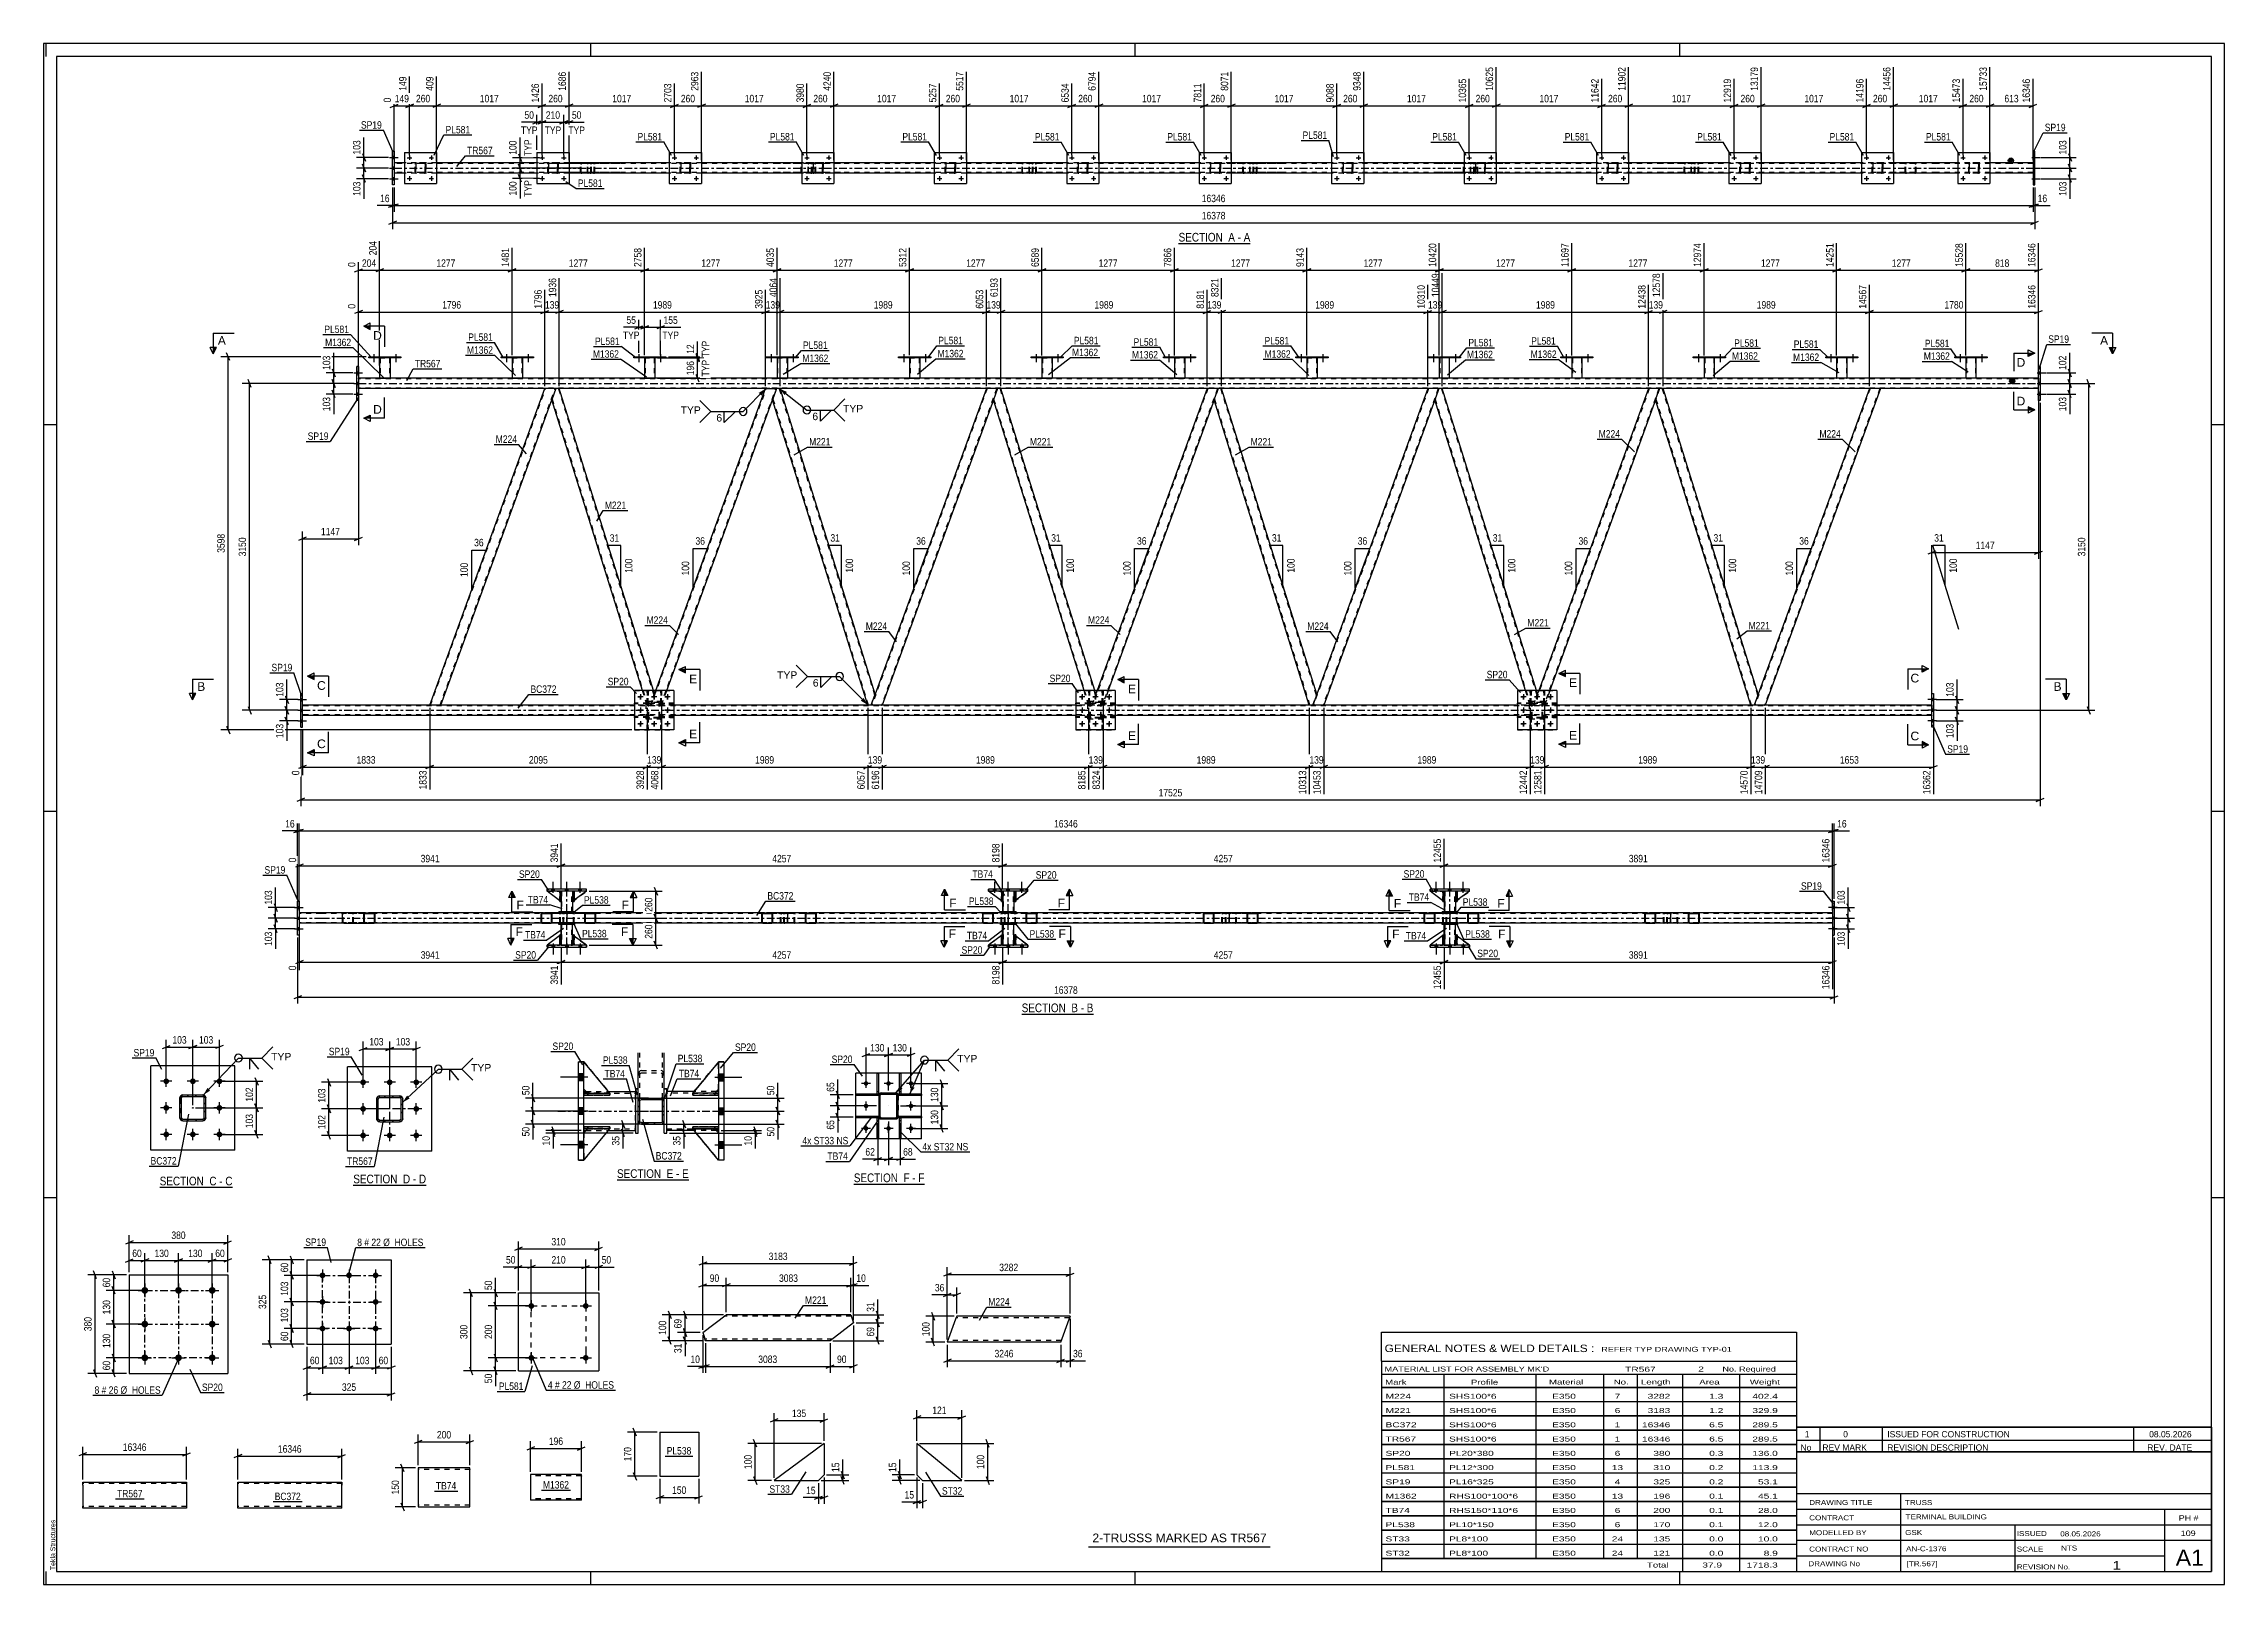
# Model space of a CAD drawing. Header units: millimetres. Extents: x 0 to 841, y 0 to 594.
import ezdxf

# ---------------------------------------------------------------- set-up
doc = ezdxf.new("R2010")
doc.units = ezdxf.units.MM
doc.linetypes.add('DXK_LINE_DOT2', pattern=[3.9198, 1.9599, -1.9599])
doc.linetypes.add('DXK_LINE_DOT3', pattern=[5.9187, 2.979, -0.9799, 0.9799, -0.9799])
doc.styles.add('Arial', font='ARIAL.TTF', dxfattribs={"height": 0.2})
doc.styles.add('Arial Narrow', font='ARIALN.TTF', dxfattribs={"height": 0.2})

# ---------------------------------------------------------------- blocks, each defined once
blk = doc.blocks.new('Unknown-318893565-1135')
at = {"color": 5, "linetype": 'Continuous'}
for p, q in [((841, 594), (0, 594)), ((0, 594), (0, 0)), ((1, 589), (1, 594)), ((836, 589), (5, 589)), ((5, 589), (5, 5)), ((211, 589), (211, 594)), ((421, 589), (421, 594)), ((631, 589), (631, 594)), ((836, 5), (836, 589)), ((841, 0), (841, 594)), ((5, 447), (0, 447)), ((841, 447), (836, 447)), ((5, 298), (0, 298)), ((841, 298), (836, 298)), ((5, 149), (0, 149)), ((841, 149), (836, 149)), ((0, 0), (841, 0)), ((1, 0), (1, 5)), ((5, 5), (836, 5)), ((211, 0), (211, 5)), ((421, 0), (421, 5)), ((631, 0), (631, 5))]:
    blk.add_line(p, q, dxfattribs=at)
at = {"color": 174, "linetype": 'Continuous', "style": 'Arial'}
blk.add_text('Tekla Structures', height=1.9102, rotation=90, dxfattribs=at).set_placement((4.5, 5.5))
blk = doc.blocks.new('Unknown-318893565-11 - 4767')
at = {"color": 6, "linetype": 'Continuous'}
blk.add_line((437.71, 516.95), (465.35, 516.95), dxfattribs=at)
at = {"color": 0, "linetype": 'Continuous'}
blk.add_wipeout([(455.82, 517.7), (455.82, 521.2), (437.71, 521.2), (437.71, 517.7)], dxfattribs=at)
blk.add_wipeout([(459.42, 517.7), (459.42, 521.2), (456.87, 521.2), (456.87, 517.7)], dxfattribs=at)
at = {"color": 7, "linetype": 'Continuous', "style": 'Arial Narrow'}
blk.add_text('SECTION ', height=3.34, dxfattribs=at).set_placement((437.71, 517.7))
at = {"color": 0, "linetype": 'Continuous'}
blk.add_wipeout([(461.75, 517.7), (461.75, 521.2), (460.47, 521.2), (460.47, 517.7)], dxfattribs=at)
blk.add_wipeout([(465.35, 517.7), (465.35, 521.2), (462.8, 521.2), (462.8, 517.7)], dxfattribs=at)
at = {"color": 7, "linetype": 'Continuous', "style": 'Arial Narrow'}
for s, p in [('A', (456.87, 517.7)), ('-', (460.47, 517.7)), ('A', (462.8, 517.7))]:
    blk.add_text(s, height=3.34, dxfattribs=at).set_placement(p)
blk = doc.blocks.new('Unknown-318893565-12 - 2723')
at = {"color": 6, "linetype": 'Continuous'}
blk.add_line((377.19, 219.85), (404.84, 219.85), dxfattribs=at)
at = {"color": 0, "linetype": 'Continuous'}
blk.add_wipeout([(395.3, 220.6), (395.3, 224.1), (377.19, 224.1), (377.19, 220.6)], dxfattribs=at)
blk.add_wipeout([(398.91, 220.6), (398.91, 224.1), (396.35, 224.1), (396.35, 220.6)], dxfattribs=at)
at = {"color": 7, "linetype": 'Continuous', "style": 'Arial Narrow'}
blk.add_text('SECTION ', height=3.34, dxfattribs=at).set_placement((377.19, 220.6))
at = {"color": 0, "linetype": 'Continuous'}
blk.add_wipeout([(401.23, 220.6), (401.23, 224.1), (399.96, 224.1), (399.96, 220.6)], dxfattribs=at)
blk.add_wipeout([(404.84, 220.6), (404.84, 224.1), (402.28, 224.1), (402.28, 220.6)], dxfattribs=at)
at = {"color": 7, "linetype": 'Continuous', "style": 'Arial Narrow'}
for s, p in [('B', (396.35, 220.6)), ('-', (399.96, 220.6)), ('B', (402.28, 220.6))]:
    blk.add_text(s, height=3.34, dxfattribs=at).set_placement(p)
blk = doc.blocks.new('Unknown-318893565-13 - 1372')
at = {"color": 6, "linetype": 'Continuous'}
blk.add_line((44.77, 153.08), (72.84, 153.08), dxfattribs=at)
at = {"color": 0, "linetype": 'Continuous'}
blk.add_wipeout([(62.88, 153.83), (62.88, 157.33), (44.77, 157.33), (44.77, 153.83)], dxfattribs=at)
blk.add_wipeout([(66.7, 153.83), (66.7, 157.33), (63.93, 157.33), (63.93, 153.83)], dxfattribs=at)
at = {"color": 7, "linetype": 'Continuous', "style": 'Arial Narrow'}
blk.add_text('SECTION ', height=3.34, dxfattribs=at).set_placement((44.77, 153.83))
at = {"color": 0, "linetype": 'Continuous'}
blk.add_wipeout([(69.02, 153.83), (69.02, 157.33), (67.75, 157.33), (67.75, 153.83)], dxfattribs=at)
blk.add_wipeout([(72.84, 153.83), (72.84, 157.33), (70.07, 157.33), (70.07, 153.83)], dxfattribs=at)
at = {"color": 7, "linetype": 'Continuous', "style": 'Arial Narrow'}
for s, p in [('C', (63.93, 153.83)), ('-', (67.75, 153.83)), ('C', (70.07, 153.83))]:
    blk.add_text(s, height=3.34, dxfattribs=at).set_placement(p)
blk = doc.blocks.new('Unknown-318893565-14 - 6307')
at = {"color": 6, "linetype": 'Continuous'}
blk.add_line((119.43, 153.87), (147.5, 153.87), dxfattribs=at)
at = {"color": 0, "linetype": 'Continuous'}
blk.add_wipeout([(137.54, 154.62), (137.54, 158.12), (119.43, 158.12), (119.43, 154.62)], dxfattribs=at)
blk.add_wipeout([(141.36, 154.62), (141.36, 158.12), (138.59, 158.12), (138.59, 154.62)], dxfattribs=at)
at = {"color": 7, "linetype": 'Continuous', "style": 'Arial Narrow'}
blk.add_text('SECTION ', height=3.34, dxfattribs=at).set_placement((119.43, 154.62))
at = {"color": 0, "linetype": 'Continuous'}
blk.add_wipeout([(143.68, 154.62), (143.68, 158.12), (142.41, 158.12), (142.41, 154.62)], dxfattribs=at)
blk.add_wipeout([(147.5, 154.62), (147.5, 158.12), (144.73, 158.12), (144.73, 154.62)], dxfattribs=at)
at = {"color": 7, "linetype": 'Continuous', "style": 'Arial Narrow'}
for s, p in [('D', (138.59, 154.62)), ('-', (142.41, 154.62)), ('D', (144.73, 154.62))]:
    blk.add_text(s, height=3.34, dxfattribs=at).set_placement(p)
blk = doc.blocks.new('Unknown-318893565-15 - 6550')
at = {"color": 6, "linetype": 'Continuous'}
blk.add_line((221.13, 155.94), (248.77, 155.94), dxfattribs=at)
at = {"color": 0, "linetype": 'Continuous'}
blk.add_wipeout([(239.23, 156.69), (239.23, 160.19), (221.13, 160.19), (221.13, 156.69)], dxfattribs=at)
blk.add_wipeout([(242.84, 156.69), (242.84, 160.19), (240.28, 160.19), (240.28, 156.69)], dxfattribs=at)
at = {"color": 7, "linetype": 'Continuous', "style": 'Arial Narrow'}
blk.add_text('SECTION ', height=3.34, dxfattribs=at).set_placement((221.13, 156.69))
at = {"color": 0, "linetype": 'Continuous'}
blk.add_wipeout([(245.17, 156.69), (245.17, 160.19), (243.89, 160.19), (243.89, 156.69)], dxfattribs=at)
blk.add_wipeout([(248.77, 156.69), (248.77, 160.19), (246.22, 160.19), (246.22, 156.69)], dxfattribs=at)
at = {"color": 7, "linetype": 'Continuous', "style": 'Arial Narrow'}
for s, p in [('E', (240.28, 156.69)), ('E', (246.22, 156.69)), ('-', (243.89, 156.69))]:
    blk.add_text(s, height=3.34, dxfattribs=at).set_placement(p)
blk = doc.blocks.new('Unknown-318893565-17 - 2370')
at = {"color": 6, "linetype": 'Continuous'}
blk.add_line((312.45, 154.32), (339.67, 154.32), dxfattribs=at)
at = {"color": 0, "linetype": 'Continuous'}
blk.add_wipeout([(330.56, 155.07), (330.56, 158.57), (312.45, 158.57), (312.45, 155.07)], dxfattribs=at)
blk.add_wipeout([(333.95, 155.07), (333.95, 158.57), (331.61, 158.57), (331.61, 155.07)], dxfattribs=at)
at = {"color": 7, "linetype": 'Continuous', "style": 'Arial Narrow'}
blk.add_text('SECTION ', height=3.34, dxfattribs=at).set_placement((312.45, 155.07))
at = {"color": 0, "linetype": 'Continuous'}
blk.add_wipeout([(336.28, 155.07), (336.28, 158.57), (335, 158.57), (335, 155.07)], dxfattribs=at)
blk.add_wipeout([(339.67, 155.07), (339.67, 158.57), (337.33, 158.57), (337.33, 155.07)], dxfattribs=at)
at = {"color": 7, "linetype": 'Continuous', "style": 'Arial Narrow'}
for s, p in [('F', (331.61, 155.07)), ('-', (335, 155.07)), ('F', (337.33, 155.07))]:
    blk.add_text(s, height=3.34, dxfattribs=at).set_placement(p)
blk = doc.blocks.new('Part-318893565-4870 - 4767')
at = {"color": 7, "linetype": 'DXK_LINE_DOT2'}
for p, q in [((296.58, 547.55), (296.61, 547.73)), ((296.61, 547.73), (296.58, 547.55)), ((296.58, 544.51), (296.58, 547.55)), ((296.58, 547.55), (296.58, 547.55)), ((296.58, 544.51), (296.58, 547.55)), ((296.82, 547.55), (296.84, 547.64)), ((296.84, 547.64), (296.82, 547.55)), ((296.82, 544.51), (296.82, 547.55)), ((296.82, 547.55), (296.82, 547.55)), ((296.82, 547.55), (296.82, 544.51)), ((296.84, 547.64), (296.89, 547.72)), ((296.89, 547.72), (296.84, 547.64)), ((296.87, 547.99), (297.06, 548.03)), ((297.06, 548.03), (296.87, 547.99)), ((296.97, 547.77), (296.89, 547.72)), ((297.06, 547.79), (296.97, 547.77)), ((300.1, 548.03), (297.06, 548.03)), ((300.1, 547.79), (297.06, 547.79)), ((300.1, 548.03), (300.28, 547.99)), ((300.28, 547.99), (300.1, 548.03)), ((300.19, 547.77), (300.1, 547.79)), ((300.19, 547.77), (300.27, 547.72)), ((300.27, 547.72), (300.32, 547.64)), ((300.32, 547.64), (300.27, 547.72)), ((300.32, 547.64), (300.34, 547.55)), ((300.34, 547.55), (300.32, 547.64)), ((300.34, 544.51), (300.34, 547.55)), ((300.34, 547.55), (300.34, 547.55)), ((300.34, 547.55), (300.34, 544.51)), ((300.54, 547.73), (300.58, 547.55)), ((300.58, 547.55), (300.54, 547.73)), ((300.58, 544.51), (300.58, 547.55)), ((300.58, 547.55), (300.58, 547.55)), ((300.58, 547.55), (300.58, 544.51)), ((296.58, 544.51), (296.58, 544.51)), ((296.61, 544.32), (296.58, 544.51)), ((296.58, 544.51), (296.61, 544.32)), ((296.82, 544.51), (296.82, 544.51)), ((296.84, 544.42), (296.82, 544.51)), ((296.82, 544.51), (296.84, 544.42)), ((296.89, 544.34), (296.84, 544.42)), ((296.84, 544.42), (296.89, 544.34)), ((297.06, 544.03), (296.87, 544.06)), ((296.87, 544.06), (297.06, 544.03)), ((296.97, 544.29), (296.89, 544.34)), ((297.06, 544.27), (296.97, 544.29)), ((300.1, 544.27), (297.06, 544.27)), ((300.1, 544.03), (297.06, 544.03)), ((300.19, 544.29), (300.1, 544.27)), ((300.28, 544.06), (300.1, 544.03)), ((300.1, 544.03), (300.28, 544.06)), ((300.27, 544.34), (300.19, 544.29)), ((300.32, 544.42), (300.27, 544.34)), ((300.27, 544.34), (300.32, 544.42)), ((300.34, 544.51), (300.32, 544.42)), ((300.32, 544.42), (300.34, 544.51)), ((300.34, 544.51), (300.34, 544.51)), ((300.58, 544.51), (300.54, 544.32)), ((300.54, 544.32), (300.58, 544.51)), ((300.58, 544.51), (300.58, 544.51))]:
    blk.add_line(p, q, dxfattribs=at)
at = {"color": 7, "linetype": 'DXK_LINE_DOT3'}
blk.add_line((298.58, 546.03), (298.58, 546.03), dxfattribs=at)
at = {"color": 7, "linetype": 'DXK_LINE_DOT2'}
for centre, start, end in [((297.06, 547.55), 112.5, 157.5), ((297.06, 547.55), 112.5, 157.5), ((300.1, 547.55), 22.5, 67.5), ((300.1, 547.55), 22.5, 67.5), ((297.06, 544.51), 202.5, 247.5), ((297.06, 544.51), 202.5, 247.5), ((300.1, 544.51), 292.5, 337.5), ((300.1, 544.51), 292.5, 337.5)]:
    blk.add_arc(centre, 0.48, start, end, dxfattribs=at)
blk = doc.blocks.new('Part-318893565-4783 - 4767')
at = {"color": 2, "linetype": 'Continuous'}
for p, q in [((767.86, 552.53), (767.22, 552.53)), ((767.22, 552.53), (767.22, 539.53)), ((767.86, 539.53), (767.86, 552.53)), ((767.22, 539.53), (767.86, 539.53))]:
    blk.add_line(p, q, dxfattribs=at)
blk = doc.blocks.new('Bolt-318893565-4896 - 4767')
at = {"linetype": 'Continuous'}
for points in [[(448.06, 542.03, -1), (447.18, 542.03, -1)], [(456.46, 542.03, -1), (455.58, 542.03, -1)]]:
    blk.add_hatch(color=1, dxfattribs=at).paths.add_polyline_path(points)
at = {"color": 1, "linetype": 'Continuous'}
for p, q in [((446.74, 542.03), (448.5, 542.03)), ((447.62, 542.91), (447.62, 541.15)), ((455.14, 542.03), (456.9, 542.03)), ((456.02, 542.91), (456.02, 541.15))]:
    blk.add_line(p, q, dxfattribs=at)
blk = doc.blocks.new('Part-318893565-4839 - 4767')
at = {"color": 2, "linetype": 'Continuous'}
for p, q in [((547.78, 552.03), (547.78, 540.03)), ((547.78, 552.03), (560.18, 552.03)), ((560.18, 552.03), (560.18, 540.03)), ((547.78, 540.03), (560.18, 540.03))]:
    blk.add_line(p, q, dxfattribs=at)
blk = doc.blocks.new('Part-318893565-4775 - 4767')
at = {"color": 7, "linetype": 'DXK_LINE_DOT2'}
for p, q in [((550.31, 547.73), (550.29, 547.55)), ((550.29, 544.51), (550.29, 547.55)), ((550.37, 547.89), (550.31, 547.73)), ((550.45, 547.99), (550.37, 547.89)), ((550.42, 547.55), (550.43, 547.64)), ((550.42, 544.51), (550.42, 547.55)), ((550.43, 547.64), (550.46, 547.72)), ((550.56, 548.03), (550.45, 547.99)), ((550.46, 547.72), (550.51, 547.77)), ((550.51, 547.77), (550.56, 547.79)), ((562.71, 548.03), (550.56, 548.03)), ((562.71, 547.79), (550.56, 547.79)), ((551.83, 547.79), (551.83, 548.03)), ((552.84, 547.99), (552.65, 548.03)), ((552.65, 547.79), (552.75, 547.77)), ((552.75, 547.77), (552.83, 547.72)), ((552.83, 547.72), (552.88, 547.64)), ((552.88, 547.64), (552.9, 547.55)), ((552.9, 544.51), (552.9, 547.55)), ((553.15, 547.55), (553.11, 547.73)), ((553.15, 544.51), (553.15, 547.55)), ((550.29, 544.51), (550.31, 544.33)), ((550.31, 544.33), (550.37, 544.17)), ((550.37, 544.17), (550.45, 544.07)), ((550.43, 544.42), (550.42, 544.51)), ((550.46, 544.34), (550.43, 544.42)), ((550.45, 544.07), (550.56, 544.03)), ((550.51, 544.29), (550.46, 544.34)), ((550.56, 544.27), (550.51, 544.29)), ((562.71, 544.27), (550.56, 544.27)), ((562.71, 544.03), (550.56, 544.03)), ((551.83, 544.03), (551.83, 544.27)), ((552.75, 544.29), (552.65, 544.27)), ((552.65, 544.03), (552.84, 544.07)), ((552.83, 544.34), (552.75, 544.29)), ((552.88, 544.42), (552.83, 544.34)), ((552.9, 544.51), (552.88, 544.42)), ((553.11, 544.33), (553.15, 544.51))]:
    blk.add_line(p, q, dxfattribs=at)
for centre, start, end in [((552.66, 547.53), 23.8494, 68.80589), ((552.66, 544.52), 291.19411, 336.1506)]:
    blk.add_arc(centre, 0.492, start, end, dxfattribs=at)
blk = doc.blocks.new('Part-318893565-4840 - 4767')
at = {"color": 7, "linetype": 'DXK_LINE_DOT2'}
for p, q in [((603.06, 547.55), (603.1, 547.73)), ((603.1, 547.73), (603.06, 547.55)), ((603.06, 544.51), (603.06, 547.55)), ((603.06, 547.55), (603.06, 547.55)), ((603.06, 544.51), (603.06, 547.55)), ((603.3, 547.55), (603.32, 547.64)), ((603.32, 547.64), (603.3, 547.55)), ((603.3, 544.51), (603.3, 547.55)), ((603.3, 547.55), (603.3, 547.55)), ((603.3, 547.55), (603.3, 544.51)), ((603.32, 547.64), (603.37, 547.72)), ((603.37, 547.72), (603.32, 547.64)), ((603.36, 547.99), (603.54, 548.03)), ((603.54, 548.03), (603.36, 547.99)), ((603.45, 547.77), (603.37, 547.72)), ((603.54, 547.79), (603.45, 547.77)), ((606.58, 548.03), (603.54, 548.03)), ((606.58, 547.79), (603.54, 547.79)), ((606.58, 548.03), (606.76, 547.99)), ((606.76, 547.99), (606.58, 548.03)), ((606.67, 547.77), (606.58, 547.79)), ((606.67, 547.77), (606.75, 547.72)), ((606.75, 547.72), (606.8, 547.64)), ((606.8, 547.64), (606.75, 547.72)), ((606.8, 547.64), (606.82, 547.55)), ((606.82, 547.55), (606.8, 547.64)), ((606.82, 544.51), (606.82, 547.55)), ((606.82, 547.55), (606.82, 547.55)), ((606.82, 547.55), (606.82, 544.51)), ((607.02, 547.73), (607.06, 547.55)), ((607.06, 547.55), (607.02, 547.73)), ((607.06, 544.51), (607.06, 547.55)), ((607.06, 547.55), (607.06, 547.55)), ((607.06, 547.55), (607.06, 544.51)), ((603.06, 544.51), (603.06, 544.51)), ((603.1, 544.32), (603.06, 544.51)), ((603.06, 544.51), (603.1, 544.32)), ((603.3, 544.51), (603.3, 544.51)), ((603.32, 544.42), (603.3, 544.51)), ((603.3, 544.51), (603.32, 544.42)), ((603.37, 544.34), (603.32, 544.42)), ((603.32, 544.42), (603.37, 544.34)), ((603.54, 544.03), (603.36, 544.06)), ((603.36, 544.06), (603.54, 544.03)), ((603.45, 544.29), (603.37, 544.34)), ((603.54, 544.27), (603.45, 544.29)), ((606.58, 544.27), (603.54, 544.27)), ((606.58, 544.03), (603.54, 544.03)), ((606.67, 544.29), (606.58, 544.27)), ((606.76, 544.06), (606.58, 544.03)), ((606.58, 544.03), (606.76, 544.06)), ((606.75, 544.34), (606.67, 544.29)), ((606.8, 544.42), (606.75, 544.34)), ((606.75, 544.34), (606.8, 544.42)), ((606.82, 544.51), (606.8, 544.42)), ((606.8, 544.42), (606.82, 544.51)), ((606.82, 544.51), (606.82, 544.51)), ((607.06, 544.51), (607.02, 544.32)), ((607.02, 544.32), (607.06, 544.51)), ((607.06, 544.51), (607.06, 544.51))]:
    blk.add_line(p, q, dxfattribs=at)
at = {"color": 7, "linetype": 'DXK_LINE_DOT3'}
blk.add_line((605.06, 546.03), (605.06, 546.03), dxfattribs=at)
at = {"color": 7, "linetype": 'DXK_LINE_DOT2'}
for centre, start, end in [((603.54, 547.55), 112.5, 157.5), ((603.54, 547.55), 112.5, 157.5), ((606.58, 547.55), 22.5, 67.5), ((606.58, 547.55), 22.5, 67.5), ((603.54, 544.51), 202.5, 247.5), ((603.54, 544.51), 202.5, 247.5), ((606.58, 544.51), 292.5, 337.5), ((606.58, 544.51), 292.5, 337.5)]:
    blk.add_arc(centre, 0.48, start, end, dxfattribs=at)
blk = doc.blocks.new('Part-318893565-4776 - 4767')
at = {"color": 7, "linetype": 'DXK_LINE_DOT2'}
for p, q in [((635.44, 547.73), (635.42, 547.55)), ((635.42, 544.51), (635.42, 547.55)), ((635.5, 547.89), (635.44, 547.73)), ((635.59, 547.99), (635.5, 547.89)), ((635.56, 547.55), (635.57, 547.64)), ((635.56, 544.51), (635.56, 547.55)), ((635.57, 547.64), (635.6, 547.72)), ((635.69, 548.03), (635.59, 547.99)), ((635.6, 547.72), (635.64, 547.77)), ((635.64, 547.77), (635.69, 547.79)), ((647.85, 548.03), (635.69, 548.03)), ((647.85, 547.79), (635.69, 547.79)), ((636.97, 547.79), (636.97, 548.03)), ((637.98, 547.99), (637.78, 548.03)), ((637.78, 547.79), (637.88, 547.77)), ((637.88, 547.77), (637.96, 547.72)), ((637.96, 547.72), (638.02, 547.64)), ((638.02, 547.64), (638.04, 547.55)), ((638.04, 544.51), (638.04, 547.55)), ((638.25, 547.72), (638.25, 547.73)), ((638.29, 547.55), (638.25, 547.72)), ((638.29, 544.51), (638.29, 547.55)), ((635.42, 544.51), (635.44, 544.33)), ((635.44, 544.33), (635.5, 544.17)), ((635.5, 544.17), (635.59, 544.07)), ((635.57, 544.42), (635.56, 544.51)), ((635.6, 544.34), (635.57, 544.42)), ((635.59, 544.07), (635.69, 544.03)), ((635.64, 544.29), (635.6, 544.34)), ((635.69, 544.27), (635.64, 544.29)), ((647.85, 544.27), (635.69, 544.27)), ((647.85, 544.03), (635.69, 544.03)), ((636.97, 544.03), (636.97, 544.27)), ((637.88, 544.29), (637.78, 544.27)), ((637.78, 544.03), (637.98, 544.07)), ((637.96, 544.34), (637.88, 544.29)), ((638.02, 544.42), (637.96, 544.34)), ((638.04, 544.51), (638.02, 544.42)), ((638.25, 544.33), (638.27, 544.42)), ((638.27, 544.42), (638.29, 544.51))]:
    blk.add_line(p, q, dxfattribs=at)
for centre, start, end in [((637.8, 547.53), 23.84943, 68.80592), ((637.8, 544.52), 291.19408, 336.15057)]:
    blk.add_arc(centre, 0.492, start, end, dxfattribs=at)
blk = doc.blocks.new('Part-318893565-4851 - 4767')
at = {"color": 2, "linetype": 'Continuous'}
for p, q in [((649.94, 552.03), (649.94, 540.03)), ((649.94, 552.03), (662.34, 552.03)), ((662.34, 552.03), (662.34, 540.03)), ((649.94, 540.03), (662.34, 540.03))]:
    blk.add_line(p, q, dxfattribs=at)
blk = doc.blocks.new('Bolt-318893565-4916 - 4767')
at = {"linetype": 'Continuous'}
for points in [[(192.66, 542.03, -1), (191.78, 542.03, -1)], [(201.06, 542.03, -1), (200.18, 542.03, -1)]]:
    blk.add_hatch(color=1, dxfattribs=at).paths.add_polyline_path(points)
at = {"color": 1, "linetype": 'Continuous'}
for p, q in [((191.34, 542.03), (193.1, 542.03)), ((192.22, 542.91), (192.22, 541.15)), ((199.74, 542.03), (201.5, 542.03)), ((200.62, 542.91), (200.62, 541.15))]:
    blk.add_line(p, q, dxfattribs=at)
blk = doc.blocks.new('Part-318893565-4787 - 4767')
at = {"color": 7, "linetype": 'DXK_LINE_DOT2'}
for p, q in [((466.19, 548.03), (451.2, 548.03)), ((466.19, 547.79), (451.2, 547.79)), ((462.48, 547.72), (462.44, 547.55)), ((462.44, 544.51), (462.44, 547.55)), ((462.48, 547.73), (462.48, 547.72)), ((462.7, 547.55), (462.72, 547.64)), ((462.7, 544.51), (462.7, 547.55)), ((462.72, 547.64), (462.77, 547.72)), ((462.95, 548.03), (462.76, 547.99)), ((462.77, 547.72), (462.86, 547.77)), ((462.86, 547.77), (462.95, 547.79)), ((466.38, 547.99), (466.19, 548.03)), ((466.19, 547.79), (466.29, 547.77)), ((466.29, 547.77), (466.37, 547.72)), ((466.37, 547.72), (466.43, 547.64)), ((466.43, 547.64), (466.44, 547.55)), ((466.44, 544.51), (466.44, 547.55)), ((466.66, 547.72), (466.66, 547.73)), ((466.7, 547.55), (466.66, 547.72)), ((466.7, 544.51), (466.7, 547.55)), ((466.19, 544.27), (451.2, 544.27)), ((466.19, 544.03), (451.2, 544.03)), ((462.44, 544.51), (462.46, 544.42)), ((462.46, 544.42), (462.48, 544.33)), ((462.72, 544.42), (462.7, 544.51)), ((462.77, 544.34), (462.72, 544.42)), ((462.76, 544.07), (462.95, 544.03)), ((462.86, 544.29), (462.77, 544.34)), ((462.95, 544.27), (462.86, 544.29)), ((466.29, 544.29), (466.19, 544.27)), ((466.19, 544.03), (466.38, 544.07)), ((466.37, 544.34), (466.29, 544.29)), ((466.43, 544.42), (466.37, 544.34)), ((466.44, 544.51), (466.43, 544.42)), ((466.66, 544.33), (466.68, 544.42)), ((466.68, 544.42), (466.7, 544.51))]:
    blk.add_line(p, q, dxfattribs=at)
for centre, start, end in [((462.93, 547.53), 110.75831, 155.68003), ((466.21, 547.53), 24.31996, 69.24169), ((462.93, 544.53), 204.31996, 249.24169), ((466.21, 544.53), 290.75831, 335.68003)]:
    blk.add_arc(centre, 0.496, start, end, dxfattribs=at)
blk = doc.blocks.new('Bolt-318893565-4908 - 4767')
at = {"linetype": 'Continuous'}
for points in [[(740.64, 542.03, -1), (739.76, 542.03, -1)], [(749.04, 542.03, -1), (748.16, 542.03, -1)]]:
    blk.add_hatch(color=1, dxfattribs=at).paths.add_polyline_path(points)
at = {"color": 1, "linetype": 'Continuous'}
for p, q in [((739.32, 542.03), (741.08, 542.03)), ((740.2, 542.91), (740.2, 541.15)), ((747.72, 542.03), (749.48, 542.03)), ((748.6, 542.91), (748.6, 541.15))]:
    blk.add_line(p, q, dxfattribs=at)
blk = doc.blocks.new('Bolt-318893565-4906 - 4767')
at = {"linetype": 'Continuous'}
for points in [[(703.46, 542.03, -1), (702.58, 542.03, -1)], [(711.86, 542.03, -1), (710.98, 542.03, -1)]]:
    blk.add_hatch(color=1, dxfattribs=at).paths.add_polyline_path(points)
at = {"color": 1, "linetype": 'Continuous'}
for p, q in [((702.14, 542.03), (703.9, 542.03)), ((703.02, 542.91), (703.02, 541.15)), ((710.54, 542.03), (712.3, 542.03)), ((711.42, 542.91), (711.42, 541.15))]:
    blk.add_line(p, q, dxfattribs=at)
blk = doc.blocks.new('Part-318893565-4785 - 4767')
at = {"color": 7, "linetype": 'DXK_LINE_DOT2'}
for p, q in [((295.92, 548.03), (280.93, 548.03)), ((295.92, 547.79), (280.93, 547.79)), ((292.21, 547.72), (292.18, 547.55)), ((292.18, 544.51), (292.18, 547.55)), ((292.21, 547.73), (292.21, 547.72)), ((292.43, 547.55), (292.45, 547.64)), ((292.43, 544.51), (292.43, 547.55)), ((292.45, 547.64), (292.51, 547.72)), ((292.69, 548.03), (292.49, 547.99)), ((292.51, 547.72), (292.59, 547.77)), ((292.59, 547.77), (292.69, 547.79)), ((296.12, 547.99), (295.92, 548.03)), ((295.92, 547.79), (296.02, 547.77)), ((296.02, 547.77), (296.1, 547.72)), ((296.1, 547.72), (296.16, 547.64)), ((296.16, 547.64), (296.18, 547.55)), ((296.18, 544.51), (296.18, 547.55)), ((296.4, 547.72), (296.39, 547.73)), ((296.43, 547.55), (296.4, 547.72)), ((296.43, 544.51), (296.43, 547.55)), ((295.92, 544.27), (280.93, 544.27)), ((295.92, 544.03), (280.93, 544.03)), ((292.18, 544.51), (292.19, 544.42)), ((292.19, 544.42), (292.21, 544.33)), ((292.45, 544.42), (292.43, 544.51)), ((292.51, 544.34), (292.45, 544.42)), ((292.49, 544.07), (292.69, 544.03)), ((292.59, 544.29), (292.51, 544.34)), ((292.69, 544.27), (292.59, 544.29)), ((296.02, 544.29), (295.92, 544.27)), ((295.92, 544.03), (296.12, 544.07)), ((296.1, 544.34), (296.02, 544.29)), ((296.16, 544.42), (296.1, 544.34)), ((296.18, 544.51), (296.16, 544.42)), ((296.39, 544.33), (296.41, 544.42)), ((296.41, 544.42), (296.43, 544.51))]:
    blk.add_line(p, q, dxfattribs=at)
for centre, start, end in [((292.67, 547.53), 110.75831, 155.68003), ((295.94, 547.53), 24.31996, 69.24169), ((292.67, 544.53), 204.31996, 249.24169), ((295.94, 544.53), 290.75831, 335.68003)]:
    blk.add_arc(centre, 0.496, start, end, dxfattribs=at)
blk = doc.blocks.new('Part-318893565-4786 - 4767')
at = {"color": 7, "linetype": 'DXK_LINE_DOT2'}
for p, q in [((381.06, 548.03), (366.07, 548.03)), ((381.06, 547.79), (366.07, 547.79)), ((377.35, 547.72), (377.31, 547.55)), ((377.31, 544.51), (377.31, 547.55)), ((377.35, 547.73), (377.35, 547.72)), ((377.56, 547.55), (377.58, 547.64)), ((377.56, 544.51), (377.56, 547.55)), ((377.58, 547.64), (377.64, 547.72)), ((377.82, 548.03), (377.62, 547.99)), ((377.64, 547.72), (377.72, 547.77)), ((377.72, 547.77), (377.82, 547.79)), ((381.25, 547.99), (381.06, 548.03)), ((381.06, 547.79), (381.15, 547.77)), ((381.15, 547.77), (381.24, 547.72)), ((381.24, 547.72), (381.29, 547.64)), ((381.29, 547.64), (381.31, 547.55)), ((381.31, 544.51), (381.31, 547.55)), ((381.53, 547.72), (381.53, 547.73)), ((381.57, 547.55), (381.53, 547.72)), ((381.57, 544.51), (381.57, 547.55)), ((381.06, 544.27), (366.07, 544.27)), ((381.06, 544.03), (366.07, 544.03)), ((377.31, 544.51), (377.33, 544.42)), ((377.33, 544.42), (377.35, 544.33)), ((377.58, 544.42), (377.56, 544.51)), ((377.64, 544.34), (377.58, 544.42)), ((377.62, 544.07), (377.82, 544.03)), ((377.72, 544.29), (377.64, 544.34)), ((377.82, 544.27), (377.72, 544.29)), ((381.15, 544.29), (381.06, 544.27)), ((381.06, 544.03), (381.25, 544.07)), ((381.24, 544.34), (381.15, 544.29)), ((381.29, 544.42), (381.24, 544.34)), ((381.31, 544.51), (381.29, 544.42)), ((381.53, 544.33), (381.55, 544.42)), ((381.55, 544.42), (381.57, 544.51))]:
    blk.add_line(p, q, dxfattribs=at)
for centre, start, end in [((377.8, 547.53), 110.75831, 155.68003), ((381.07, 547.53), 24.31996, 69.24169), ((377.8, 544.53), 204.31996, 249.24169), ((381.07, 544.53), 290.75831, 335.68003)]:
    blk.add_arc(centre, 0.496, start, end, dxfattribs=at)
blk = doc.blocks.new('Part-318893565-4852 - 4767')
at = {"color": 7, "linetype": 'DXK_LINE_DOT2'}
for p, q in [((705.22, 547.55), (705.26, 547.73)), ((705.26, 547.73), (705.22, 547.55)), ((705.22, 544.51), (705.22, 547.55)), ((705.22, 547.55), (705.22, 547.55)), ((705.22, 544.51), (705.22, 547.55)), ((705.46, 547.55), (705.48, 547.64)), ((705.48, 547.64), (705.46, 547.55)), ((705.46, 544.51), (705.46, 547.55)), ((705.46, 547.55), (705.46, 547.55)), ((705.46, 547.55), (705.46, 544.51)), ((705.48, 547.64), (705.53, 547.72)), ((705.53, 547.72), (705.48, 547.64)), ((705.52, 547.99), (705.7, 548.03)), ((705.7, 548.03), (705.52, 547.99)), ((705.61, 547.77), (705.53, 547.72)), ((705.7, 547.79), (705.61, 547.77)), ((708.74, 548.03), (705.7, 548.03)), ((708.74, 547.79), (705.7, 547.79)), ((708.74, 548.03), (708.93, 547.99)), ((708.93, 547.99), (708.74, 548.03)), ((708.83, 547.77), (708.74, 547.79)), ((708.83, 547.77), (708.91, 547.72)), ((708.91, 547.72), (708.96, 547.64)), ((708.96, 547.64), (708.91, 547.72)), ((708.96, 547.64), (708.98, 547.55)), ((708.98, 547.55), (708.96, 547.64)), ((708.98, 544.51), (708.98, 547.55)), ((708.98, 547.55), (708.98, 547.55)), ((708.98, 547.55), (708.98, 544.51)), ((709.19, 547.73), (709.22, 547.55)), ((709.22, 547.55), (709.19, 547.73)), ((709.22, 544.51), (709.22, 547.55)), ((709.22, 547.55), (709.22, 547.55)), ((709.22, 547.55), (709.22, 544.51)), ((705.22, 544.51), (705.22, 544.51)), ((705.26, 544.32), (705.22, 544.51)), ((705.22, 544.51), (705.26, 544.32)), ((705.46, 544.51), (705.46, 544.51)), ((705.48, 544.42), (705.46, 544.51)), ((705.46, 544.51), (705.48, 544.42)), ((705.53, 544.34), (705.48, 544.42)), ((705.48, 544.42), (705.53, 544.34)), ((705.7, 544.03), (705.52, 544.06)), ((705.52, 544.06), (705.7, 544.03)), ((705.61, 544.29), (705.53, 544.34)), ((705.7, 544.27), (705.61, 544.29)), ((708.74, 544.27), (705.7, 544.27)), ((708.74, 544.03), (705.7, 544.03)), ((708.83, 544.29), (708.74, 544.27)), ((708.93, 544.06), (708.74, 544.03)), ((708.74, 544.03), (708.93, 544.06)), ((708.91, 544.34), (708.83, 544.29)), ((708.96, 544.42), (708.91, 544.34)), ((708.91, 544.34), (708.96, 544.42)), ((708.98, 544.51), (708.96, 544.42)), ((708.96, 544.42), (708.98, 544.51)), ((708.98, 544.51), (708.98, 544.51)), ((709.22, 544.51), (709.19, 544.32)), ((709.19, 544.32), (709.22, 544.51)), ((709.22, 544.51), (709.22, 544.51))]:
    blk.add_line(p, q, dxfattribs=at)
at = {"color": 7, "linetype": 'DXK_LINE_DOT3'}
blk.add_line((707.22, 546.03), (707.22, 546.03), dxfattribs=at)
at = {"color": 7, "linetype": 'DXK_LINE_DOT2'}
for centre, start, end in [((705.7, 547.55), 112.5, 157.5), ((705.7, 547.55), 112.5, 157.5), ((708.74, 547.55), 22.5, 67.5), ((708.74, 547.55), 22.5, 67.5), ((705.7, 544.51), 202.5, 247.5), ((705.7, 544.51), 202.5, 247.5), ((708.74, 544.51), 292.5, 337.5), ((708.74, 544.51), 292.5, 337.5)]:
    blk.add_arc(centre, 0.48, start, end, dxfattribs=at)
blk = doc.blocks.new('Part-318893565-4788 - 4767')
at = {"color": 7, "linetype": 'DXK_LINE_DOT2'}
for p, q in [((551.32, 548.03), (536.34, 548.03)), ((551.32, 547.79), (536.34, 547.79)), ((547.61, 547.72), (547.58, 547.55)), ((547.58, 544.51), (547.58, 547.55)), ((547.62, 547.73), (547.61, 547.72)), ((547.83, 547.55), (547.85, 547.64)), ((547.83, 544.51), (547.83, 547.55)), ((547.85, 547.64), (547.91, 547.72)), ((548.09, 548.03), (547.89, 547.99)), ((547.91, 547.72), (547.99, 547.77)), ((547.99, 547.77), (548.09, 547.79)), ((551.52, 547.99), (551.32, 548.03)), ((551.32, 547.79), (551.42, 547.77)), ((551.42, 547.77), (551.5, 547.72)), ((551.5, 547.72), (551.56, 547.64)), ((551.56, 547.64), (551.58, 547.55)), ((551.58, 544.51), (551.58, 547.55)), ((551.83, 547.55), (551.8, 547.73)), ((551.83, 544.51), (551.83, 547.55)), ((551.32, 544.27), (536.34, 544.27)), ((551.32, 544.03), (536.34, 544.03)), ((547.58, 544.51), (547.6, 544.42)), ((547.6, 544.42), (547.62, 544.33)), ((547.85, 544.42), (547.83, 544.51)), ((547.91, 544.34), (547.85, 544.42)), ((547.89, 544.07), (548.09, 544.03)), ((547.99, 544.29), (547.91, 544.34)), ((548.09, 544.27), (547.99, 544.29)), ((551.42, 544.29), (551.32, 544.27)), ((551.32, 544.03), (551.52, 544.07)), ((551.5, 544.34), (551.42, 544.29)), ((551.56, 544.42), (551.5, 544.34)), ((551.58, 544.51), (551.56, 544.42)), ((551.8, 544.33), (551.83, 544.51))]:
    blk.add_line(p, q, dxfattribs=at)
for centre, start, end in [((548.07, 547.53), 110.75831, 155.68003), ((551.34, 547.53), 24.31996, 69.24169), ((548.07, 544.53), 204.31996, 249.24169), ((551.34, 544.53), 290.75831, 335.68003)]:
    blk.add_arc(centre, 0.496, start, end, dxfattribs=at)
blk = doc.blocks.new('Bolt-318893565-4910 - 4767')
at = {"linetype": 'Continuous'}
for points in [[(345.9, 542.03, -1), (345.02, 542.03, -1)], [(354.3, 542.03, -1), (353.42, 542.03, -1)]]:
    blk.add_hatch(color=1, dxfattribs=at).paths.add_polyline_path(points)
at = {"color": 1, "linetype": 'Continuous'}
for p, q in [((344.58, 542.03), (346.34, 542.03)), ((345.46, 542.91), (345.46, 541.15)), ((352.98, 542.03), (354.74, 542.03)), ((353.86, 542.91), (353.86, 541.15))]:
    blk.add_line(p, q, dxfattribs=at)
blk = doc.blocks.new('Part-318893565-4789 - 4767')
at = {"color": 7, "linetype": 'DXK_LINE_DOT2'}
for p, q in [((636.46, 548.03), (621.47, 548.03)), ((636.46, 547.79), (621.47, 547.79)), ((632.75, 547.72), (632.71, 547.55)), ((632.71, 544.51), (632.71, 547.55)), ((632.75, 547.73), (632.75, 547.72)), ((632.97, 547.55), (632.99, 547.64)), ((632.97, 544.51), (632.97, 547.55)), ((632.99, 547.64), (633.04, 547.72)), ((633.22, 548.03), (633.03, 547.99)), ((633.04, 547.72), (633.13, 547.77)), ((633.13, 547.77), (633.22, 547.79)), ((636.65, 547.99), (636.46, 548.03)), ((636.46, 547.79), (636.56, 547.77)), ((636.56, 547.77), (636.64, 547.72)), ((636.64, 547.72), (636.69, 547.64)), ((636.69, 547.64), (636.71, 547.55)), ((636.71, 544.51), (636.71, 547.55)), ((636.93, 547.72), (636.93, 547.73)), ((636.97, 547.55), (636.93, 547.72)), ((636.97, 544.51), (636.97, 547.55)), ((636.46, 544.27), (621.47, 544.27)), ((636.46, 544.03), (621.47, 544.03)), ((632.71, 544.51), (632.73, 544.42)), ((632.73, 544.42), (632.75, 544.33)), ((632.99, 544.42), (632.97, 544.51)), ((633.04, 544.34), (632.99, 544.42)), ((633.03, 544.07), (633.22, 544.03)), ((633.13, 544.29), (633.04, 544.34)), ((633.22, 544.27), (633.13, 544.29)), ((636.56, 544.29), (636.46, 544.27)), ((636.46, 544.03), (636.65, 544.07)), ((636.64, 544.34), (636.56, 544.29)), ((636.69, 544.42), (636.64, 544.34)), ((636.71, 544.51), (636.69, 544.42)), ((636.93, 544.33), (636.95, 544.42)), ((636.95, 544.42), (636.97, 544.51))]:
    blk.add_line(p, q, dxfattribs=at)
at = {"color": 7, "linetype": 'DXK_LINE_DOT3'}
blk.add_line((623.09, 546.03), (638.26, 546.03), dxfattribs=at)
at = {"color": 7, "linetype": 'DXK_LINE_DOT2'}
for centre, start, end in [((633.2, 547.53), 110.75831, 155.68003), ((636.48, 547.53), 24.31996, 69.24169), ((633.2, 544.53), 204.31996, 249.24169), ((636.48, 544.53), 290.75831, 335.68003)]:
    blk.add_arc(centre, 0.496, start, end, dxfattribs=at)
blk = doc.blocks.new('Part-318893565-4790 - 4767')
at = {"color": 7, "linetype": 'DXK_LINE_DOT2'}
for p, q in [((210.79, 548.03), (195.8, 548.03)), ((210.79, 547.79), (195.8, 547.79)), ((207.08, 547.72), (207.04, 547.55)), ((207.04, 544.51), (207.04, 547.55)), ((207.08, 547.73), (207.08, 547.72)), ((207.3, 547.55), (207.32, 547.64)), ((207.3, 544.51), (207.3, 547.55)), ((207.32, 547.64), (207.37, 547.72)), ((207.55, 548.03), (207.36, 547.99)), ((207.37, 547.72), (207.45, 547.77)), ((207.45, 547.77), (207.55, 547.79)), ((210.98, 547.99), (210.79, 548.03)), ((210.79, 547.79), (210.88, 547.77)), ((210.88, 547.77), (210.97, 547.72)), ((210.97, 547.72), (211.02, 547.64)), ((211.02, 547.64), (211.04, 547.55)), ((211.04, 544.51), (211.04, 547.55)), ((211.26, 547.72), (211.26, 547.73)), ((211.3, 547.55), (211.26, 547.72)), ((211.3, 544.51), (211.3, 547.55)), ((210.79, 544.27), (195.8, 544.27)), ((210.79, 544.03), (195.8, 544.03)), ((207.04, 544.51), (207.06, 544.42)), ((207.06, 544.42), (207.08, 544.33)), ((207.32, 544.42), (207.3, 544.51)), ((207.37, 544.34), (207.32, 544.42)), ((207.36, 544.07), (207.55, 544.03)), ((207.45, 544.29), (207.37, 544.34)), ((207.55, 544.27), (207.45, 544.29)), ((210.88, 544.29), (210.79, 544.27)), ((210.79, 544.03), (210.98, 544.07)), ((210.97, 544.34), (210.88, 544.29)), ((211.02, 544.42), (210.97, 544.34)), ((211.04, 544.51), (211.02, 544.42)), ((211.26, 544.33), (211.28, 544.42)), ((211.28, 544.42), (211.3, 544.51))]:
    blk.add_line(p, q, dxfattribs=at)
for centre, start, end in [((207.53, 547.53), 110.75831, 155.68003), ((210.81, 547.53), 24.31996, 69.24169), ((207.53, 544.53), 204.31996, 249.24169), ((210.81, 544.53), 290.75831, 335.68003)]:
    blk.add_arc(centre, 0.496, start, end, dxfattribs=at)
blk = doc.blocks.new('Bolt-318893565-4904 - 4767')
at = {"linetype": 'Continuous'}
for points in [[(652.38, 542.03, -1), (651.5, 542.03, -1)], [(660.78, 542.03, -1), (659.9, 542.03, -1)]]:
    blk.add_hatch(color=1, dxfattribs=at).paths.add_polyline_path(points)
at = {"color": 1, "linetype": 'Continuous'}
for p, q in [((651.06, 542.03), (652.82, 542.03)), ((651.94, 542.91), (651.94, 541.15)), ((659.46, 542.03), (661.22, 542.03)), ((660.34, 542.91), (660.34, 541.15))]:
    blk.add_line(p, q, dxfattribs=at)
blk = doc.blocks.new('Part-318893565-4795 - 4767')
at = {"color": 2, "linetype": 'Continuous'}
for p, q in [((135.18, 552.53), (134.54, 552.53)), ((134.54, 539.53), (134.54, 552.53)), ((135.18, 552.53), (135.18, 539.53)), ((135.18, 539.53), (134.54, 539.53))]:
    blk.add_line(p, q, dxfattribs=at)
blk = doc.blocks.new('Part-318893565-4796 - 4767')
at = {"color": 7, "linetype": 'DXK_LINE_DOT2'}
for p, q in [((721.59, 548.03), (706.6, 548.03)), ((721.59, 547.79), (706.6, 547.79)), ((717.88, 547.72), (717.85, 547.55)), ((717.85, 544.51), (717.85, 547.55)), ((717.89, 547.73), (717.88, 547.72)), ((718.1, 547.55), (718.12, 547.64)), ((718.1, 544.51), (718.1, 547.55)), ((718.12, 547.64), (718.18, 547.72)), ((718.36, 548.03), (718.16, 547.99)), ((718.18, 547.72), (718.26, 547.77)), ((718.26, 547.77), (718.36, 547.79)), ((721.79, 547.99), (721.59, 548.03)), ((721.59, 547.79), (721.69, 547.77)), ((721.69, 547.77), (721.77, 547.72)), ((721.77, 547.72), (721.83, 547.64)), ((721.83, 547.64), (721.85, 547.55)), ((721.85, 544.51), (721.85, 547.55)), ((722.07, 547.72), (722.06, 547.73)), ((722.1, 547.55), (722.07, 547.72)), ((722.1, 544.51), (722.1, 547.55)), ((721.59, 544.27), (706.6, 544.27)), ((721.59, 544.03), (706.6, 544.03)), ((717.85, 544.51), (717.87, 544.42)), ((717.87, 544.42), (717.89, 544.33)), ((718.12, 544.42), (718.1, 544.51)), ((718.18, 544.34), (718.12, 544.42)), ((718.16, 544.07), (718.36, 544.03)), ((718.26, 544.29), (718.18, 544.34)), ((718.36, 544.27), (718.26, 544.29)), ((721.69, 544.29), (721.59, 544.27)), ((721.59, 544.03), (721.79, 544.07)), ((721.77, 544.34), (721.69, 544.29)), ((721.83, 544.42), (721.77, 544.34)), ((721.85, 544.51), (721.83, 544.42)), ((722.06, 544.33), (722.08, 544.42)), ((722.08, 544.42), (722.1, 544.51))]:
    blk.add_line(p, q, dxfattribs=at)
for centre, start, end in [((718.34, 547.53), 110.75831, 155.68003), ((721.61, 547.53), 24.31996, 69.24169), ((718.34, 544.53), 204.31996, 249.24169), ((721.61, 544.53), 290.75831, 335.68003)]:
    blk.add_arc(centre, 0.496, start, end, dxfattribs=at)
blk = doc.blocks.new('Bolt-318893565-4918 - 4767')
at = {"linetype": 'Continuous'}
for points in [[(141.58, 542.03, -1), (140.7, 542.03, -1)], [(149.98, 542.03, -1), (149.1, 542.03, -1)]]:
    blk.add_hatch(color=1, dxfattribs=at).paths.add_polyline_path(points)
at = {"color": 1, "linetype": 'Continuous'}
for p, q in [((140.26, 542.03), (142.02, 542.03)), ((141.14, 542.91), (141.14, 541.15)), ((148.66, 542.03), (150.42, 542.03)), ((149.54, 542.91), (149.54, 541.15))]:
    blk.add_line(p, q, dxfattribs=at)
blk = doc.blocks.new('Part-318893565-4797 - 4767')
at = {"color": 7, "linetype": 'DXK_LINE_DOT2'}
for p, q in [((209.77, 547.73), (209.75, 547.55)), ((209.75, 544.51), (209.75, 547.55)), ((209.83, 547.89), (209.77, 547.73)), ((209.92, 547.99), (209.83, 547.89)), ((209.89, 547.55), (209.9, 547.64)), ((209.89, 544.51), (209.89, 547.55)), ((209.9, 547.64), (209.93, 547.72)), ((210.02, 548.03), (209.92, 547.99)), ((209.93, 547.72), (209.97, 547.77)), ((209.97, 547.77), (210.02, 547.79)), ((222.18, 548.03), (210.02, 548.03)), ((222.18, 547.79), (210.02, 547.79)), ((211.3, 547.79), (211.3, 548.03)), ((212.31, 547.99), (212.11, 548.03)), ((212.11, 547.79), (212.21, 547.77)), ((212.21, 547.77), (212.29, 547.72)), ((212.29, 547.72), (212.34, 547.64)), ((212.34, 547.64), (212.36, 547.55)), ((212.36, 544.51), (212.36, 547.55)), ((212.58, 547.72), (212.58, 547.73)), ((212.62, 547.55), (212.58, 547.72)), ((212.62, 544.51), (212.62, 547.55)), ((209.75, 544.51), (209.77, 544.33)), ((209.77, 544.33), (209.83, 544.17)), ((209.83, 544.17), (209.92, 544.07)), ((209.9, 544.42), (209.89, 544.51)), ((209.93, 544.34), (209.9, 544.42)), ((209.92, 544.07), (210.02, 544.03)), ((209.97, 544.29), (209.93, 544.34)), ((210.02, 544.27), (209.97, 544.29)), ((222.18, 544.27), (210.02, 544.27)), ((222.18, 544.03), (210.02, 544.03)), ((211.3, 544.03), (211.3, 544.27)), ((212.21, 544.29), (212.11, 544.27)), ((212.11, 544.03), (212.31, 544.07)), ((212.29, 544.34), (212.21, 544.29)), ((212.34, 544.42), (212.29, 544.34)), ((212.36, 544.51), (212.34, 544.42)), ((212.58, 544.33), (212.6, 544.42)), ((212.6, 544.42), (212.62, 544.51))]:
    blk.add_line(p, q, dxfattribs=at)
for centre, start, end in [((212.13, 547.53), 23.8494, 68.80589), ((212.13, 544.52), 291.19411, 336.1506)]:
    blk.add_arc(centre, 0.492, start, end, dxfattribs=at)
blk = doc.blocks.new('Part-318893565-4869 - 4767')
at = {"color": 2, "linetype": 'Continuous'}
for p, q in [((343.46, 552.03), (343.46, 540.03)), ((343.46, 552.03), (355.86, 552.03)), ((355.86, 552.03), (355.86, 540.03)), ((343.46, 540.03), (355.86, 540.03))]:
    blk.add_line(p, q, dxfattribs=at)
blk = doc.blocks.new('Part-318893565-4798 - 4767')
at = {"color": 7, "linetype": 'DXK_LINE_DOT2'}
for p, q in [((294.91, 547.73), (294.88, 547.55)), ((294.88, 544.51), (294.88, 547.55)), ((294.96, 547.89), (294.91, 547.73)), ((295.05, 547.99), (294.96, 547.89)), ((295.02, 547.55), (295.03, 547.64)), ((295.02, 544.51), (295.02, 547.55)), ((295.03, 547.64), (295.06, 547.72)), ((295.16, 548.03), (295.05, 547.99)), ((295.06, 547.72), (295.1, 547.77)), ((295.1, 547.77), (295.16, 547.79)), ((307.31, 548.03), (295.16, 548.03)), ((307.31, 547.79), (295.16, 547.79)), ((296.43, 548.03), (296.43, 547.79)), ((297.44, 547.99), (297.25, 548.03)), ((297.25, 547.79), (297.34, 547.77)), ((297.34, 547.77), (297.42, 547.72)), ((297.42, 547.72), (297.48, 547.64)), ((297.48, 547.64), (297.5, 547.55)), ((297.5, 544.51), (297.5, 547.55)), ((297.71, 547.72), (297.71, 547.73)), ((297.75, 547.55), (297.71, 547.72)), ((297.75, 544.51), (297.75, 547.55)), ((294.88, 544.51), (294.91, 544.33)), ((294.91, 544.33), (294.96, 544.17)), ((294.96, 544.17), (295.05, 544.07)), ((295.03, 544.42), (295.02, 544.51)), ((295.06, 544.34), (295.03, 544.42)), ((295.05, 544.07), (295.16, 544.03)), ((295.1, 544.29), (295.06, 544.34)), ((295.16, 544.27), (295.1, 544.29)), ((307.31, 544.27), (295.16, 544.27)), ((307.31, 544.03), (295.16, 544.03)), ((296.43, 544.03), (296.43, 544.27)), ((297.34, 544.29), (297.25, 544.27)), ((297.25, 544.03), (297.44, 544.07)), ((297.42, 544.34), (297.34, 544.29)), ((297.48, 544.42), (297.42, 544.34)), ((297.5, 544.51), (297.48, 544.42)), ((297.71, 544.33), (297.73, 544.42)), ((297.73, 544.42), (297.75, 544.51))]:
    blk.add_line(p, q, dxfattribs=at)
for centre, start, end in [((297.26, 547.53), 23.8494, 68.80589), ((297.26, 544.52), 291.19411, 336.1506)]:
    blk.add_arc(centre, 0.492, start, end, dxfattribs=at)
blk = doc.blocks.new('Part-318893565-4863 - 4767')
at = {"color": 2, "linetype": 'Continuous'}
for p, q in [((738.2, 552.03), (738.2, 540.03)), ((738.2, 552.03), (750.6, 552.03)), ((750.6, 552.03), (750.6, 540.03)), ((738.2, 540.03), (750.6, 540.03))]:
    blk.add_line(p, q, dxfattribs=at)
blk = doc.blocks.new('Bolt-318893565-4912 - 4767')
at = {"linetype": 'Continuous'}
for points in [[(294.82, 542.03, -1), (293.94, 542.03, -1)], [(303.22, 542.03, -1), (302.34, 542.03, -1)]]:
    blk.add_hatch(color=1, dxfattribs=at).paths.add_polyline_path(points)
at = {"color": 1, "linetype": 'Continuous'}
for p, q in [((293.5, 542.03), (295.26, 542.03)), ((294.38, 542.91), (294.38, 541.15)), ((301.9, 542.03), (303.66, 542.03)), ((302.78, 542.91), (302.78, 541.15))]:
    blk.add_line(p, q, dxfattribs=at)
blk = doc.blocks.new('Part-318893565-4799 - 4767')
at = {"color": 7, "linetype": 'DXK_LINE_DOT2'}
for p, q in [((380.04, 547.73), (380.02, 547.55)), ((380.02, 544.51), (380.02, 547.55)), ((380.1, 547.89), (380.04, 547.73)), ((380.19, 547.99), (380.1, 547.89)), ((380.15, 547.55), (380.16, 547.64)), ((380.15, 544.51), (380.15, 547.55)), ((380.16, 547.64), (380.19, 547.72)), ((380.29, 548.03), (380.19, 547.99)), ((380.19, 547.72), (380.24, 547.77)), ((380.24, 547.77), (380.29, 547.79)), ((392.45, 548.03), (380.29, 548.03)), ((392.45, 547.79), (380.29, 547.79)), ((381.57, 547.79), (381.57, 548.03)), ((382.57, 547.99), (382.38, 548.03)), ((382.38, 547.79), (382.48, 547.77)), ((382.48, 547.77), (382.56, 547.72)), ((382.56, 547.72), (382.61, 547.64)), ((382.61, 547.64), (382.63, 547.55)), ((382.63, 544.51), (382.63, 547.55)), ((382.85, 547.72), (382.85, 547.73)), ((382.88, 547.55), (382.85, 547.72)), ((382.88, 544.51), (382.88, 547.55)), ((380.02, 544.51), (380.04, 544.33)), ((380.04, 544.33), (380.1, 544.17)), ((380.1, 544.17), (380.19, 544.07)), ((380.16, 544.42), (380.15, 544.51)), ((380.19, 544.34), (380.16, 544.42)), ((380.24, 544.29), (380.19, 544.34)), ((380.19, 544.07), (380.29, 544.03)), ((380.29, 544.27), (380.24, 544.29)), ((392.45, 544.27), (380.29, 544.27)), ((392.45, 544.03), (380.29, 544.03)), ((381.57, 544.03), (381.57, 544.27)), ((382.48, 544.29), (382.38, 544.27)), ((382.38, 544.03), (382.57, 544.07)), ((382.56, 544.34), (382.48, 544.29)), ((382.61, 544.42), (382.56, 544.34)), ((382.63, 544.51), (382.61, 544.42)), ((382.85, 544.33), (382.86, 544.42)), ((382.86, 544.42), (382.88, 544.51))]:
    blk.add_line(p, q, dxfattribs=at)
for centre, start, end in [((382.4, 547.53), 23.8494, 68.80589), ((382.4, 544.52), 291.19411, 336.1506)]:
    blk.add_arc(centre, 0.492, start, end, dxfattribs=at)
blk = doc.blocks.new('Part-318893565-4800 - 4767')
at = {"color": 7, "linetype": 'DXK_LINE_DOT2'}
for p, q in [((465.17, 547.73), (465.15, 547.55)), ((465.15, 544.51), (465.15, 547.55)), ((465.23, 547.89), (465.17, 547.73)), ((465.32, 547.99), (465.23, 547.89)), ((465.29, 547.55), (465.3, 547.64)), ((465.29, 544.51), (465.29, 547.55)), ((465.3, 547.64), (465.33, 547.72)), ((465.42, 548.03), (465.32, 547.99)), ((465.33, 547.72), (465.37, 547.77)), ((465.37, 547.77), (465.42, 547.79)), ((477.58, 548.03), (465.42, 548.03)), ((477.58, 547.79), (465.42, 547.79)), ((466.7, 547.79), (466.7, 548.03)), ((467.71, 547.99), (467.52, 548.03)), ((467.52, 547.79), (467.61, 547.77)), ((467.61, 547.77), (467.69, 547.72)), ((467.69, 547.72), (467.75, 547.64)), ((467.75, 547.64), (467.77, 547.55)), ((467.77, 544.51), (467.77, 547.55)), ((467.98, 547.72), (467.98, 547.73)), ((468.02, 547.55), (467.98, 547.72)), ((468.02, 544.51), (468.02, 547.55)), ((465.15, 544.51), (465.17, 544.33)), ((465.17, 544.33), (465.23, 544.17)), ((465.23, 544.17), (465.32, 544.07)), ((465.3, 544.42), (465.29, 544.51)), ((465.33, 544.34), (465.3, 544.42)), ((465.32, 544.07), (465.42, 544.03)), ((465.37, 544.29), (465.33, 544.34)), ((465.42, 544.27), (465.37, 544.29)), ((477.58, 544.27), (465.42, 544.27)), ((477.58, 544.03), (465.42, 544.03)), ((466.7, 544.03), (466.7, 544.27)), ((467.61, 544.29), (467.52, 544.27)), ((467.52, 544.03), (467.71, 544.07)), ((467.69, 544.34), (467.61, 544.29)), ((467.75, 544.42), (467.69, 544.34)), ((467.77, 544.51), (467.75, 544.42)), ((467.98, 544.33), (468, 544.42)), ((468, 544.42), (468.02, 544.51))]:
    blk.add_line(p, q, dxfattribs=at)
for centre, start, end in [((467.53, 547.53), 23.8494, 68.80589), ((467.53, 544.52), 291.19411, 336.1506)]:
    blk.add_arc(centre, 0.492, start, end, dxfattribs=at)
blk = doc.blocks.new('Bolt-318893565-4895 - 4767')
at = {"linetype": 'Continuous'}
for points in [[(396.98, 550.03, -1), (396.1, 550.03, -1)], [(405.38, 550.03, -1), (404.5, 550.03, -1)]]:
    blk.add_hatch(color=1, dxfattribs=at).paths.add_polyline_path(points)
at = {"color": 1, "linetype": 'Continuous'}
for p, q in [((395.66, 550.03), (397.42, 550.03)), ((396.54, 550.91), (396.54, 549.15)), ((404.06, 550.03), (405.82, 550.03)), ((404.94, 550.91), (404.94, 549.15))]:
    blk.add_line(p, q, dxfattribs=at)
blk = doc.blocks.new('Part-318893565-4816 - 4767')
at = {"color": 7, "linetype": 'DXK_LINE_DOT2'}
for p, q in [((398.74, 547.55), (398.78, 547.73)), ((398.78, 547.73), (398.74, 547.55)), ((398.74, 544.51), (398.74, 547.55)), ((398.74, 547.55), (398.74, 547.55)), ((398.74, 544.51), (398.74, 547.55)), ((398.98, 547.55), (399, 547.64)), ((399, 547.64), (398.98, 547.55)), ((398.98, 544.51), (398.98, 547.55)), ((398.98, 547.55), (398.98, 547.55)), ((398.98, 547.55), (398.98, 544.51)), ((399, 547.64), (399.05, 547.72)), ((399.05, 547.72), (399, 547.64)), ((399.03, 547.99), (399.22, 548.03)), ((399.22, 548.03), (399.03, 547.99)), ((399.13, 547.77), (399.05, 547.72)), ((399.22, 547.79), (399.13, 547.77)), ((402.26, 548.03), (399.22, 548.03)), ((402.26, 547.79), (399.22, 547.79)), ((402.26, 548.03), (402.44, 547.99)), ((402.44, 547.99), (402.26, 548.03)), ((402.35, 547.77), (402.26, 547.79)), ((402.35, 547.77), (402.43, 547.72)), ((402.43, 547.72), (402.48, 547.64)), ((402.48, 547.64), (402.43, 547.72)), ((402.48, 547.64), (402.5, 547.55)), ((402.5, 547.55), (402.48, 547.64)), ((402.5, 544.51), (402.5, 547.55)), ((402.5, 547.55), (402.5, 547.55)), ((402.5, 547.55), (402.5, 544.51)), ((402.7, 547.73), (402.74, 547.55)), ((402.74, 547.55), (402.7, 547.73)), ((402.74, 544.51), (402.74, 547.55)), ((402.74, 547.55), (402.74, 547.55)), ((402.74, 547.55), (402.74, 544.51)), ((398.74, 544.51), (398.74, 544.51)), ((398.78, 544.32), (398.74, 544.51)), ((398.74, 544.51), (398.78, 544.32)), ((398.98, 544.51), (398.98, 544.51)), ((399, 544.42), (398.98, 544.51)), ((398.98, 544.51), (399, 544.42)), ((399.05, 544.34), (399, 544.42)), ((399, 544.42), (399.05, 544.34)), ((399.22, 544.03), (399.03, 544.06)), ((399.03, 544.06), (399.22, 544.03)), ((399.13, 544.29), (399.05, 544.34)), ((399.22, 544.27), (399.13, 544.29)), ((402.26, 544.27), (399.22, 544.27)), ((402.26, 544.03), (399.22, 544.03)), ((402.35, 544.29), (402.26, 544.27)), ((402.44, 544.06), (402.26, 544.03)), ((402.26, 544.03), (402.44, 544.06)), ((402.43, 544.34), (402.35, 544.29)), ((402.48, 544.42), (402.43, 544.34)), ((402.43, 544.34), (402.48, 544.42)), ((402.5, 544.51), (402.48, 544.42)), ((402.48, 544.42), (402.5, 544.51)), ((402.5, 544.51), (402.5, 544.51)), ((402.74, 544.51), (402.7, 544.32)), ((402.7, 544.32), (402.74, 544.51)), ((402.74, 544.51), (402.74, 544.51))]:
    blk.add_line(p, q, dxfattribs=at)
at = {"color": 7, "linetype": 'DXK_LINE_DOT3'}
blk.add_line((400.74, 546.03), (400.74, 546.03), dxfattribs=at)
at = {"color": 7, "linetype": 'DXK_LINE_DOT2'}
for centre, start, end in [((399.22, 547.55), 112.5, 157.5), ((399.22, 547.55), 112.5, 157.5), ((402.26, 547.55), 22.5, 67.5), ((402.26, 547.55), 22.5, 67.5), ((399.22, 544.51), 202.5, 247.5), ((399.22, 544.51), 202.5, 247.5), ((402.26, 544.51), 292.5, 337.5), ((402.26, 544.51), 292.5, 337.5)]:
    blk.add_arc(centre, 0.48, start, end, dxfattribs=at)
blk = doc.blocks.new('Bolt-318893565-4938 - 4767')
at = {"linetype": 'Continuous'}
for points in [[(767.86, 549.69), (767.86, 550.57), (767.22, 550.57), (767.22, 549.69)], [(767.86, 549.69), (767.86, 550.57), (767.22, 550.57), (767.22, 549.69)], [(767.86, 549.69), (767.86, 550.57), (767.22, 550.57), (767.22, 549.69)], [(767.86, 545.59), (767.86, 546.47), (767.22, 546.47), (767.22, 545.59)], [(767.86, 545.59), (767.86, 546.47), (767.22, 546.47), (767.22, 545.59)], [(767.86, 541.49), (767.86, 542.37), (767.22, 542.37), (767.22, 541.49)], [(767.86, 541.49), (767.86, 542.37), (767.22, 542.37), (767.22, 541.49)], [(767.86, 541.49), (767.86, 542.37), (767.22, 542.37), (767.22, 541.49)]]:
    blk.add_hatch(color=1, dxfattribs=at).paths.add_polyline_path(points)
at = {"color": 1, "linetype": 'Continuous'}
for p, q in [((766.7, 550.13), (770.02, 550.13)), ((766.7, 550.13), (770.02, 550.13)), ((766.7, 550.13), (770.02, 550.13)), ((767.22, 550.57), (767.86, 550.57)), ((767.22, 550.57), (767.86, 550.57)), ((767.22, 550.57), (767.86, 550.57)), ((767.22, 549.69), (767.86, 549.69)), ((767.22, 549.69), (767.86, 549.69)), ((767.22, 549.69), (767.86, 549.69)), ((766.7, 546.03), (770.02, 546.03)), ((766.7, 546.03), (770.02, 546.03)), ((766.7, 541.93), (770.02, 541.93)), ((766.7, 541.93), (770.02, 541.93)), ((766.7, 541.93), (770.02, 541.93)), ((767.22, 546.47), (767.86, 546.47)), ((767.22, 546.47), (767.86, 546.47)), ((767.22, 545.59), (767.86, 545.59)), ((767.22, 545.59), (767.86, 545.59)), ((767.22, 542.37), (767.86, 542.37)), ((767.22, 542.37), (767.86, 542.37)), ((767.22, 542.37), (767.86, 542.37)), ((767.22, 541.49), (767.86, 541.49)), ((767.22, 541.49), (767.86, 541.49)), ((767.22, 541.49), (767.86, 541.49))]:
    blk.add_line(p, q, dxfattribs=at)
blk = doc.blocks.new('Part-318893565-4821 - 4767')
at = {"color": 2, "linetype": 'Continuous'}
for p, q in [((394.54, 552.03), (394.54, 540.03)), ((394.54, 552.03), (406.94, 552.03)), ((406.94, 552.03), (406.94, 540.03)), ((394.54, 540.03), (406.94, 540.03))]:
    blk.add_line(p, q, dxfattribs=at)
blk = doc.blocks.new('Part-318893565-4893 - 4767')
at = {"color": 7, "linetype": 'DXK_LINE_DOT2'}
for p, q in [((143.34, 547.55), (143.37, 547.73)), ((143.37, 547.73), (143.34, 547.55)), ((143.34, 544.51), (143.34, 547.55)), ((143.34, 547.55), (143.34, 547.55)), ((143.34, 544.51), (143.34, 547.55)), ((143.58, 547.55), (143.59, 547.64)), ((143.59, 547.64), (143.58, 547.55)), ((143.58, 544.51), (143.58, 547.55)), ((143.58, 547.55), (143.58, 547.55)), ((143.58, 547.55), (143.58, 544.51)), ((143.59, 547.64), (143.65, 547.72)), ((143.65, 547.72), (143.59, 547.64)), ((143.63, 547.99), (143.82, 548.03)), ((143.82, 548.03), (143.63, 547.99)), ((143.72, 547.77), (143.65, 547.72)), ((143.82, 547.79), (143.72, 547.77)), ((146.86, 548.03), (143.82, 548.03)), ((146.86, 547.79), (143.82, 547.79)), ((146.86, 548.03), (147.04, 547.99)), ((147.04, 547.99), (146.86, 548.03)), ((146.95, 547.77), (146.86, 547.79)), ((146.95, 547.77), (147.03, 547.72)), ((147.03, 547.72), (147.08, 547.64)), ((147.08, 547.64), (147.03, 547.72)), ((147.08, 547.64), (147.1, 547.55)), ((147.1, 547.55), (147.08, 547.64)), ((147.1, 544.51), (147.1, 547.55)), ((147.1, 547.55), (147.1, 547.55)), ((147.1, 547.55), (147.1, 544.51)), ((147.3, 547.73), (147.34, 547.55)), ((147.34, 547.55), (147.3, 547.73)), ((147.34, 544.51), (147.34, 547.55)), ((147.34, 547.55), (147.34, 547.55)), ((147.34, 547.55), (147.34, 544.51)), ((143.34, 544.51), (143.34, 544.51)), ((143.37, 544.32), (143.34, 544.51)), ((143.34, 544.51), (143.37, 544.32)), ((143.58, 544.51), (143.58, 544.51)), ((143.59, 544.42), (143.58, 544.51)), ((143.58, 544.51), (143.59, 544.42)), ((143.65, 544.34), (143.59, 544.42)), ((143.59, 544.42), (143.65, 544.34)), ((143.82, 544.03), (143.63, 544.06)), ((143.63, 544.06), (143.82, 544.03)), ((143.72, 544.29), (143.65, 544.34)), ((143.82, 544.27), (143.72, 544.29)), ((146.86, 544.27), (143.82, 544.27)), ((146.86, 544.03), (143.82, 544.03)), ((146.95, 544.29), (146.86, 544.27)), ((147.04, 544.06), (146.86, 544.03)), ((146.86, 544.03), (147.04, 544.06)), ((147.03, 544.34), (146.95, 544.29)), ((147.08, 544.42), (147.03, 544.34)), ((147.03, 544.34), (147.08, 544.42)), ((147.1, 544.51), (147.08, 544.42)), ((147.08, 544.42), (147.1, 544.51)), ((147.1, 544.51), (147.1, 544.51)), ((147.34, 544.51), (147.3, 544.32)), ((147.3, 544.32), (147.34, 544.51)), ((147.34, 544.51), (147.34, 544.51))]:
    blk.add_line(p, q, dxfattribs=at)
for centre, start, end in [((143.82, 547.55), 112.5, 157.5), ((143.82, 547.55), 112.5, 157.5), ((146.86, 547.55), 22.5, 67.5), ((146.86, 547.55), 22.5, 67.5), ((143.82, 544.51), 202.5, 247.5), ((143.82, 544.51), 202.5, 247.5), ((146.86, 544.51), 292.5, 337.5), ((146.86, 544.51), 292.5, 337.5)]:
    blk.add_arc(centre, 0.48, start, end, dxfattribs=at)
blk = doc.blocks.new('Part-318893565-4822 - 4767')
at = {"color": 7, "linetype": 'DXK_LINE_DOT2'}
for p, q in [((449.82, 547.55), (449.86, 547.73)), ((449.86, 547.73), (449.82, 547.55)), ((449.82, 544.51), (449.82, 547.55)), ((449.82, 547.55), (449.82, 547.55)), ((449.82, 544.51), (449.82, 547.55)), ((450.06, 547.55), (450.08, 547.64)), ((450.08, 547.64), (450.06, 547.55)), ((450.06, 544.51), (450.06, 547.55)), ((450.06, 547.55), (450.06, 547.55)), ((450.06, 547.55), (450.06, 544.51)), ((450.08, 547.64), (450.13, 547.72)), ((450.13, 547.72), (450.08, 547.64)), ((450.12, 547.99), (450.3, 548.03)), ((450.3, 548.03), (450.12, 547.99)), ((450.21, 547.77), (450.13, 547.72)), ((450.3, 547.79), (450.21, 547.77)), ((453.34, 548.03), (450.3, 548.03)), ((453.34, 547.79), (450.3, 547.79)), ((453.34, 548.03), (453.52, 547.99)), ((453.52, 547.99), (453.34, 548.03)), ((453.43, 547.77), (453.34, 547.79)), ((453.43, 547.77), (453.51, 547.72)), ((453.51, 547.72), (453.56, 547.64)), ((453.56, 547.64), (453.51, 547.72)), ((453.56, 547.64), (453.58, 547.55)), ((453.58, 547.55), (453.56, 547.64)), ((453.58, 544.51), (453.58, 547.55)), ((453.58, 547.55), (453.58, 547.55)), ((453.58, 547.55), (453.58, 544.51)), ((453.78, 547.73), (453.82, 547.55)), ((453.82, 547.55), (453.78, 547.73)), ((453.82, 544.51), (453.82, 547.55)), ((453.82, 547.55), (453.82, 547.55)), ((453.82, 547.55), (453.82, 544.51)), ((449.82, 544.51), (449.82, 544.51)), ((449.86, 544.32), (449.82, 544.51)), ((449.82, 544.51), (449.86, 544.32)), ((450.06, 544.51), (450.06, 544.51)), ((450.08, 544.42), (450.06, 544.51)), ((450.06, 544.51), (450.08, 544.42)), ((450.13, 544.34), (450.08, 544.42)), ((450.08, 544.42), (450.13, 544.34)), ((450.3, 544.03), (450.12, 544.06)), ((450.12, 544.06), (450.3, 544.03)), ((450.21, 544.29), (450.13, 544.34)), ((450.3, 544.27), (450.21, 544.29)), ((453.34, 544.27), (450.3, 544.27)), ((453.34, 544.03), (450.3, 544.03)), ((453.43, 544.29), (453.34, 544.27)), ((453.52, 544.06), (453.34, 544.03)), ((453.34, 544.03), (453.52, 544.06)), ((453.51, 544.34), (453.43, 544.29)), ((453.56, 544.42), (453.51, 544.34)), ((453.51, 544.34), (453.56, 544.42)), ((453.58, 544.51), (453.56, 544.42)), ((453.56, 544.42), (453.58, 544.51)), ((453.58, 544.51), (453.58, 544.51)), ((453.82, 544.51), (453.78, 544.32)), ((453.78, 544.32), (453.82, 544.51)), ((453.82, 544.51), (453.82, 544.51))]:
    blk.add_line(p, q, dxfattribs=at)
at = {"color": 7, "linetype": 'DXK_LINE_DOT3'}
blk.add_line((451.82, 546.03), (451.82, 546.03), dxfattribs=at)
at = {"color": 7, "linetype": 'DXK_LINE_DOT2'}
for centre, start, end in [((450.3, 547.55), 112.5, 157.5), ((450.3, 547.55), 112.5, 157.5), ((453.34, 547.55), 22.5, 67.5), ((453.34, 547.55), 22.5, 67.5), ((450.3, 544.51), 202.5, 247.5), ((450.3, 544.51), 202.5, 247.5), ((453.34, 544.51), 292.5, 337.5), ((453.34, 544.51), 292.5, 337.5)]:
    blk.add_arc(centre, 0.48, start, end, dxfattribs=at)
blk = doc.blocks.new('Part-318893565-4892 - 4767')
at = {"color": 2, "linetype": 'Continuous'}
for p, q in [((139.14, 552.03), (139.14, 540.03)), ((139.14, 552.03), (151.54, 552.03)), ((151.54, 552.03), (151.54, 540.03)), ((139.14, 540.03), (151.54, 540.03))]:
    blk.add_line(p, q, dxfattribs=at)
blk = doc.blocks.new('Part-318893565-4827 - 4767')
at = {"color": 2, "linetype": 'Continuous'}
for p, q in [((445.62, 552.03), (445.62, 540.03)), ((445.62, 552.03), (458.02, 552.03)), ((458.02, 552.03), (458.02, 540.03)), ((445.62, 540.03), (458.02, 540.03))]:
    blk.add_line(p, q, dxfattribs=at)
blk = doc.blocks.new('Part-318893565-4828 - 4767')
at = {"color": 7, "linetype": 'DXK_LINE_DOT2'}
for p, q in [((500.9, 547.55), (500.94, 547.73)), ((500.94, 547.73), (500.9, 547.55)), ((500.9, 544.51), (500.9, 547.55)), ((500.9, 547.55), (500.9, 547.55)), ((500.9, 544.51), (500.9, 547.55)), ((501.14, 547.55), (501.16, 547.64)), ((501.16, 547.64), (501.14, 547.55)), ((501.14, 544.51), (501.14, 547.55)), ((501.14, 547.55), (501.14, 547.55)), ((501.14, 547.55), (501.14, 544.51)), ((501.16, 547.64), (501.21, 547.72)), ((501.21, 547.72), (501.16, 547.64)), ((501.2, 547.99), (501.38, 548.03)), ((501.38, 548.03), (501.2, 547.99)), ((501.29, 547.77), (501.21, 547.72)), ((501.38, 547.79), (501.29, 547.77)), ((504.42, 548.03), (501.38, 548.03)), ((504.42, 547.79), (501.38, 547.79)), ((504.42, 548.03), (504.6, 547.99)), ((504.6, 547.99), (504.42, 548.03)), ((504.51, 547.77), (504.42, 547.79)), ((504.51, 547.77), (504.59, 547.72)), ((504.59, 547.72), (504.64, 547.64)), ((504.64, 547.64), (504.59, 547.72)), ((504.64, 547.64), (504.66, 547.55)), ((504.66, 547.55), (504.64, 547.64)), ((504.66, 544.51), (504.66, 547.55)), ((504.66, 547.55), (504.66, 547.55)), ((504.66, 547.55), (504.66, 544.51)), ((504.86, 547.73), (504.9, 547.55)), ((504.9, 547.55), (504.86, 547.73)), ((504.9, 544.51), (504.9, 547.55)), ((504.9, 547.55), (504.9, 547.55)), ((504.9, 547.55), (504.9, 544.51)), ((500.9, 544.51), (500.9, 544.51)), ((500.94, 544.32), (500.9, 544.51)), ((500.9, 544.51), (500.94, 544.32)), ((501.14, 544.51), (501.14, 544.51)), ((501.16, 544.42), (501.14, 544.51)), ((501.14, 544.51), (501.16, 544.42)), ((501.21, 544.34), (501.16, 544.42)), ((501.16, 544.42), (501.21, 544.34)), ((501.38, 544.03), (501.2, 544.06)), ((501.2, 544.06), (501.38, 544.03)), ((501.29, 544.29), (501.21, 544.34)), ((501.38, 544.27), (501.29, 544.29)), ((504.42, 544.27), (501.38, 544.27)), ((504.42, 544.03), (501.38, 544.03)), ((504.51, 544.29), (504.42, 544.27)), ((504.6, 544.06), (504.42, 544.03)), ((504.42, 544.03), (504.6, 544.06)), ((504.59, 544.34), (504.51, 544.29)), ((504.64, 544.42), (504.59, 544.34)), ((504.59, 544.34), (504.64, 544.42)), ((504.66, 544.51), (504.64, 544.42)), ((504.64, 544.42), (504.66, 544.51)), ((504.66, 544.51), (504.66, 544.51)), ((504.9, 544.51), (504.86, 544.32)), ((504.86, 544.32), (504.9, 544.51)), ((504.9, 544.51), (504.9, 544.51))]:
    blk.add_line(p, q, dxfattribs=at)
at = {"color": 7, "linetype": 'DXK_LINE_DOT3'}
blk.add_line((502.9, 546.03), (502.9, 546.03), dxfattribs=at)
at = {"color": 7, "linetype": 'DXK_LINE_DOT2'}
for centre, start, end in [((501.38, 547.55), 112.5, 157.5), ((501.38, 547.55), 112.5, 157.5), ((504.42, 547.55), 22.5, 67.5), ((504.42, 547.55), 22.5, 67.5), ((501.38, 544.51), 202.5, 247.5), ((501.38, 544.51), 202.5, 247.5), ((504.42, 544.51), 292.5, 337.5), ((504.42, 544.51), 292.5, 337.5)]:
    blk.add_arc(centre, 0.48, start, end, dxfattribs=at)
blk = doc.blocks.new('Part-318893565-4833 - 4767')
at = {"color": 2, "linetype": 'Continuous'}
for p, q in [((496.7, 552.03), (496.7, 540.03)), ((496.7, 552.03), (509.1, 552.03)), ((509.1, 552.03), (509.1, 540.03)), ((496.7, 540.03), (509.1, 540.03))]:
    blk.add_line(p, q, dxfattribs=at)
blk = doc.blocks.new('Part-318893565-4834 - 4767')
at = {"color": 7, "linetype": 'DXK_LINE_DOT2'}
for p, q in [((551.98, 547.55), (552.02, 547.73)), ((552.02, 547.73), (551.98, 547.55)), ((551.98, 544.51), (551.98, 547.55)), ((551.98, 547.55), (551.98, 547.55)), ((551.98, 544.51), (551.98, 547.55)), ((552.22, 547.55), (552.24, 547.64)), ((552.24, 547.64), (552.22, 547.55)), ((552.22, 544.51), (552.22, 547.55)), ((552.22, 547.55), (552.22, 547.55)), ((552.22, 547.55), (552.22, 544.51)), ((552.24, 547.64), (552.29, 547.72)), ((552.29, 547.72), (552.24, 547.64)), ((552.28, 547.99), (552.46, 548.03)), ((552.46, 548.03), (552.28, 547.99)), ((552.37, 547.77), (552.29, 547.72)), ((552.46, 547.79), (552.37, 547.77)), ((555.5, 548.03), (552.46, 548.03)), ((555.5, 547.79), (552.46, 547.79)), ((555.5, 548.03), (555.68, 547.99)), ((555.68, 547.99), (555.5, 548.03)), ((555.59, 547.77), (555.5, 547.79)), ((555.59, 547.77), (555.67, 547.72)), ((555.67, 547.72), (555.72, 547.64)), ((555.72, 547.64), (555.67, 547.72)), ((555.72, 547.64), (555.74, 547.55)), ((555.74, 547.55), (555.72, 547.64)), ((555.74, 544.51), (555.74, 547.55)), ((555.74, 547.55), (555.74, 547.55)), ((555.74, 547.55), (555.74, 544.51)), ((555.94, 547.73), (555.98, 547.55)), ((555.98, 547.55), (555.94, 547.73)), ((555.98, 544.51), (555.98, 547.55)), ((555.98, 547.55), (555.98, 547.55)), ((555.98, 547.55), (555.98, 544.51)), ((551.98, 544.51), (551.98, 544.51)), ((552.02, 544.32), (551.98, 544.51)), ((551.98, 544.51), (552.02, 544.32)), ((552.22, 544.51), (552.22, 544.51)), ((552.24, 544.42), (552.22, 544.51)), ((552.22, 544.51), (552.24, 544.42)), ((552.29, 544.34), (552.24, 544.42)), ((552.24, 544.42), (552.29, 544.34)), ((552.46, 544.03), (552.28, 544.06)), ((552.28, 544.06), (552.46, 544.03)), ((552.37, 544.29), (552.29, 544.34)), ((552.46, 544.27), (552.37, 544.29)), ((555.5, 544.27), (552.46, 544.27)), ((555.5, 544.03), (552.46, 544.03)), ((555.59, 544.29), (555.5, 544.27)), ((555.68, 544.06), (555.5, 544.03)), ((555.5, 544.03), (555.68, 544.06)), ((555.67, 544.34), (555.59, 544.29)), ((555.72, 544.42), (555.67, 544.34)), ((555.67, 544.34), (555.72, 544.42)), ((555.74, 544.51), (555.72, 544.42)), ((555.72, 544.42), (555.74, 544.51)), ((555.74, 544.51), (555.74, 544.51)), ((555.98, 544.51), (555.94, 544.32)), ((555.94, 544.32), (555.98, 544.51)), ((555.98, 544.51), (555.98, 544.51))]:
    blk.add_line(p, q, dxfattribs=at)
at = {"color": 7, "linetype": 'DXK_LINE_DOT3'}
blk.add_line((553.98, 546.03), (553.98, 546.03), dxfattribs=at)
at = {"color": 7, "linetype": 'DXK_LINE_DOT2'}
for centre, start, end in [((552.46, 547.55), 112.5, 157.5), ((552.46, 547.55), 112.5, 157.5), ((555.5, 547.55), 22.5, 67.5), ((555.5, 547.55), 22.5, 67.5), ((552.46, 544.51), 202.5, 247.5), ((552.46, 544.51), 202.5, 247.5), ((555.5, 544.51), 292.5, 337.5), ((555.5, 544.51), 292.5, 337.5)]:
    blk.add_arc(centre, 0.48, start, end, dxfattribs=at)
blk = doc.blocks.new('Bolt-318893565-4900 - 4767')
at = {"linetype": 'Continuous'}
for points in [[(550.22, 542.03, -1), (549.34, 542.03, -1)], [(558.62, 542.03, -1), (557.74, 542.03, -1)]]:
    blk.add_hatch(color=1, dxfattribs=at).paths.add_polyline_path(points)
at = {"color": 1, "linetype": 'Continuous'}
for p, q in [((548.9, 542.03), (550.66, 542.03)), ((549.78, 542.91), (549.78, 541.15)), ((557.3, 542.03), (559.06, 542.03)), ((558.18, 542.91), (558.18, 541.15))]:
    blk.add_line(p, q, dxfattribs=at)
blk = doc.blocks.new('Bolt-318893565-4898 - 4767')
at = {"linetype": 'Continuous'}
for points in [[(499.14, 542.03, -1), (498.26, 542.03, -1)], [(507.54, 542.03, -1), (506.66, 542.03, -1)]]:
    blk.add_hatch(color=1, dxfattribs=at).paths.add_polyline_path(points)
at = {"color": 1, "linetype": 'Continuous'}
for p, q in [((497.82, 542.03), (499.58, 542.03)), ((498.7, 542.91), (498.7, 541.15)), ((506.22, 542.03), (507.98, 542.03)), ((507.1, 542.91), (507.1, 541.15))]:
    blk.add_line(p, q, dxfattribs=at)
blk = doc.blocks.new('Part-318893565-4845 - 4767')
at = {"color": 2, "linetype": 'Continuous'}
for p, q in [((598.86, 552.03), (598.86, 540.03)), ((598.86, 552.03), (611.26, 552.03)), ((611.26, 552.03), (611.26, 540.03)), ((598.86, 540.03), (611.26, 540.03))]:
    blk.add_line(p, q, dxfattribs=at)
blk = doc.blocks.new('Part-318893565-4846 - 4767')
at = {"color": 7, "linetype": 'DXK_LINE_DOT2'}
for p, q in [((654.14, 547.55), (654.18, 547.73)), ((654.18, 547.73), (654.14, 547.55)), ((654.14, 544.51), (654.14, 547.55)), ((654.14, 547.55), (654.14, 547.55)), ((654.14, 544.51), (654.14, 547.55)), ((654.38, 547.55), (654.4, 547.64)), ((654.4, 547.64), (654.38, 547.55)), ((654.38, 544.51), (654.38, 547.55)), ((654.38, 547.55), (654.38, 547.55)), ((654.38, 547.55), (654.38, 544.51)), ((654.4, 547.64), (654.45, 547.72)), ((654.45, 547.72), (654.4, 547.64)), ((654.44, 547.99), (654.62, 548.03)), ((654.62, 548.03), (654.44, 547.99)), ((654.53, 547.77), (654.45, 547.72)), ((654.62, 547.79), (654.53, 547.77)), ((657.66, 548.03), (654.62, 548.03)), ((657.66, 547.79), (654.62, 547.79)), ((657.66, 548.03), (657.84, 547.99)), ((657.84, 547.99), (657.66, 548.03)), ((657.75, 547.77), (657.66, 547.79)), ((657.75, 547.77), (657.83, 547.72)), ((657.83, 547.72), (657.88, 547.64)), ((657.88, 547.64), (657.83, 547.72)), ((657.88, 547.64), (657.9, 547.55)), ((657.9, 547.55), (657.88, 547.64)), ((657.9, 544.51), (657.9, 547.55)), ((657.9, 547.55), (657.9, 547.55)), ((657.9, 547.55), (657.9, 544.51)), ((658.1, 547.73), (658.14, 547.55)), ((658.14, 547.55), (658.1, 547.73)), ((658.14, 544.51), (658.14, 547.55)), ((658.14, 547.55), (658.14, 547.55)), ((658.14, 547.55), (658.14, 544.51)), ((654.14, 544.51), (654.14, 544.51)), ((654.18, 544.32), (654.14, 544.51)), ((654.14, 544.51), (654.18, 544.32)), ((654.38, 544.51), (654.38, 544.51)), ((654.4, 544.42), (654.38, 544.51)), ((654.38, 544.51), (654.4, 544.42)), ((654.45, 544.34), (654.4, 544.42)), ((654.4, 544.42), (654.45, 544.34)), ((654.62, 544.03), (654.44, 544.06)), ((654.44, 544.06), (654.62, 544.03)), ((654.53, 544.29), (654.45, 544.34)), ((654.62, 544.27), (654.53, 544.29)), ((657.66, 544.27), (654.62, 544.27)), ((657.66, 544.03), (654.62, 544.03)), ((657.75, 544.29), (657.66, 544.27)), ((657.84, 544.06), (657.66, 544.03)), ((657.66, 544.03), (657.84, 544.06)), ((657.83, 544.34), (657.75, 544.29)), ((657.88, 544.42), (657.83, 544.34)), ((657.83, 544.34), (657.88, 544.42)), ((657.9, 544.51), (657.88, 544.42)), ((657.88, 544.42), (657.9, 544.51)), ((657.9, 544.51), (657.9, 544.51)), ((658.14, 544.51), (658.1, 544.32)), ((658.1, 544.32), (658.14, 544.51)), ((658.14, 544.51), (658.14, 544.51))]:
    blk.add_line(p, q, dxfattribs=at)
at = {"color": 7, "linetype": 'DXK_LINE_DOT3'}
blk.add_line((656.14, 546.03), (656.14, 546.03), dxfattribs=at)
at = {"color": 7, "linetype": 'DXK_LINE_DOT2'}
for centre, start, end in [((654.62, 547.55), 112.5, 157.5), ((654.62, 547.55), 112.5, 157.5), ((657.66, 547.55), 22.5, 67.5), ((657.66, 547.55), 22.5, 67.5), ((654.62, 544.51), 202.5, 247.5), ((654.62, 544.51), 202.5, 247.5), ((657.66, 544.51), 292.5, 337.5), ((657.66, 544.51), 292.5, 337.5)]:
    blk.add_arc(centre, 0.48, start, end, dxfattribs=at)
blk = doc.blocks.new('Part-318893565-4857 - 4767')
at = {"color": 2, "linetype": 'Continuous'}
for p, q in [((701.02, 552.03), (701.02, 540.03)), ((701.02, 552.03), (713.42, 552.03)), ((713.42, 552.03), (713.42, 540.03)), ((701.02, 540.03), (713.42, 540.03))]:
    blk.add_line(p, q, dxfattribs=at)
blk = doc.blocks.new('Part-318893565-4858 - 4767')
at = {"color": 7, "linetype": 'DXK_LINE_DOT2'}
for p, q in [((742.4, 547.55), (742.44, 547.73)), ((742.44, 547.73), (742.4, 547.55)), ((742.4, 544.51), (742.4, 547.55)), ((742.4, 547.55), (742.4, 547.55)), ((742.4, 544.51), (742.4, 547.55)), ((742.64, 547.55), (742.66, 547.64)), ((742.66, 547.64), (742.64, 547.55)), ((742.64, 544.51), (742.64, 547.55)), ((742.64, 547.55), (742.64, 547.55)), ((742.64, 547.55), (742.64, 544.51)), ((742.66, 547.64), (742.71, 547.72)), ((742.71, 547.72), (742.66, 547.64)), ((742.7, 547.99), (742.88, 548.03)), ((742.88, 548.03), (742.7, 547.99)), ((742.79, 547.77), (742.71, 547.72)), ((742.88, 547.79), (742.79, 547.77)), ((745.92, 548.03), (742.88, 548.03)), ((745.92, 547.79), (742.88, 547.79)), ((745.92, 548.03), (746.11, 547.99)), ((746.11, 547.99), (745.92, 548.03)), ((746.02, 547.77), (745.92, 547.79)), ((746.02, 547.77), (746.09, 547.72)), ((746.09, 547.72), (746.14, 547.64)), ((746.14, 547.64), (746.09, 547.72)), ((746.14, 547.64), (746.16, 547.55)), ((746.16, 547.55), (746.14, 547.64)), ((746.16, 544.51), (746.16, 547.55)), ((746.16, 547.55), (746.16, 547.55)), ((746.16, 547.55), (746.16, 544.51)), ((746.37, 547.73), (746.4, 547.55)), ((746.4, 547.55), (746.37, 547.73)), ((746.4, 544.51), (746.4, 547.55)), ((746.4, 547.55), (746.4, 547.55)), ((746.4, 547.55), (746.4, 544.51)), ((742.4, 544.51), (742.4, 544.51)), ((742.44, 544.32), (742.4, 544.51)), ((742.4, 544.51), (742.44, 544.32)), ((742.64, 544.51), (742.64, 544.51)), ((742.66, 544.42), (742.64, 544.51)), ((742.64, 544.51), (742.66, 544.42)), ((742.71, 544.34), (742.66, 544.42)), ((742.66, 544.42), (742.71, 544.34)), ((742.88, 544.03), (742.7, 544.06)), ((742.7, 544.06), (742.88, 544.03)), ((742.79, 544.29), (742.71, 544.34)), ((742.88, 544.27), (742.79, 544.29)), ((745.92, 544.27), (742.88, 544.27)), ((745.92, 544.03), (742.88, 544.03)), ((746.02, 544.29), (745.92, 544.27)), ((746.11, 544.06), (745.92, 544.03)), ((745.92, 544.03), (746.11, 544.06)), ((746.09, 544.34), (746.02, 544.29)), ((746.14, 544.42), (746.09, 544.34)), ((746.09, 544.34), (746.14, 544.42)), ((746.16, 544.51), (746.14, 544.42)), ((746.14, 544.42), (746.16, 544.51)), ((746.16, 544.51), (746.16, 544.51)), ((746.4, 544.51), (746.37, 544.32)), ((746.37, 544.32), (746.4, 544.51)), ((746.4, 544.51), (746.4, 544.51))]:
    blk.add_line(p, q, dxfattribs=at)
at = {"color": 7, "linetype": 'DXK_LINE_DOT3'}
blk.add_line((744.4, 546.03), (744.4, 546.03), dxfattribs=at)
at = {"color": 7, "linetype": 'DXK_LINE_DOT2'}
for centre, start, end in [((742.88, 547.55), 112.5, 157.5), ((742.88, 547.55), 112.5, 157.5), ((745.92, 547.55), 22.5, 67.5), ((745.92, 547.55), 22.5, 67.5), ((742.88, 544.51), 202.5, 247.5), ((742.88, 544.51), 202.5, 247.5), ((745.92, 544.51), 292.5, 337.5), ((745.92, 544.51), 292.5, 337.5)]:
    blk.add_arc(centre, 0.48, start, end, dxfattribs=at)
blk = doc.blocks.new('Part-318893565-4864 - 4767')
at = {"color": 7, "linetype": 'DXK_LINE_DOT2'}
for p, q in [((347.66, 547.55), (347.69, 547.73)), ((347.69, 547.73), (347.66, 547.55)), ((347.66, 544.51), (347.66, 547.55)), ((347.66, 547.55), (347.66, 547.55)), ((347.66, 544.51), (347.66, 547.55)), ((347.9, 547.55), (347.92, 547.64)), ((347.92, 547.64), (347.9, 547.55)), ((347.9, 544.51), (347.9, 547.55)), ((347.9, 547.55), (347.9, 547.55)), ((347.9, 547.55), (347.9, 544.51)), ((347.92, 547.64), (347.97, 547.72)), ((347.97, 547.72), (347.92, 547.64)), ((347.95, 547.99), (348.14, 548.03)), ((348.14, 548.03), (347.95, 547.99)), ((348.05, 547.77), (347.97, 547.72)), ((348.14, 547.79), (348.05, 547.77)), ((351.18, 548.03), (348.14, 548.03)), ((351.18, 547.79), (348.14, 547.79)), ((351.18, 548.03), (351.36, 547.99)), ((351.36, 547.99), (351.18, 548.03)), ((351.27, 547.77), (351.18, 547.79)), ((351.27, 547.77), (351.35, 547.72)), ((351.35, 547.72), (351.4, 547.64)), ((351.4, 547.64), (351.35, 547.72)), ((351.4, 547.64), (351.42, 547.55)), ((351.42, 547.55), (351.4, 547.64)), ((351.42, 544.51), (351.42, 547.55)), ((351.42, 547.55), (351.42, 547.55)), ((351.42, 547.55), (351.42, 544.51)), ((351.62, 547.73), (351.66, 547.55)), ((351.66, 547.55), (351.62, 547.73)), ((351.66, 544.51), (351.66, 547.55)), ((351.66, 547.55), (351.66, 547.55)), ((351.66, 547.55), (351.66, 544.51)), ((347.66, 544.51), (347.66, 544.51)), ((347.69, 544.32), (347.66, 544.51)), ((347.66, 544.51), (347.69, 544.32)), ((347.9, 544.51), (347.9, 544.51)), ((347.92, 544.42), (347.9, 544.51)), ((347.9, 544.51), (347.92, 544.42)), ((347.97, 544.34), (347.92, 544.42)), ((347.92, 544.42), (347.97, 544.34)), ((348.14, 544.03), (347.95, 544.06)), ((347.95, 544.06), (348.14, 544.03)), ((348.05, 544.29), (347.97, 544.34)), ((348.14, 544.27), (348.05, 544.29)), ((351.18, 544.27), (348.14, 544.27)), ((351.18, 544.03), (348.14, 544.03)), ((351.27, 544.29), (351.18, 544.27)), ((351.36, 544.06), (351.18, 544.03)), ((351.18, 544.03), (351.36, 544.06)), ((351.35, 544.34), (351.27, 544.29)), ((351.4, 544.42), (351.35, 544.34)), ((351.35, 544.34), (351.4, 544.42)), ((351.42, 544.51), (351.4, 544.42)), ((351.4, 544.42), (351.42, 544.51)), ((351.42, 544.51), (351.42, 544.51)), ((351.66, 544.51), (351.62, 544.32)), ((351.62, 544.32), (351.66, 544.51)), ((351.66, 544.51), (351.66, 544.51))]:
    blk.add_line(p, q, dxfattribs=at)
at = {"color": 7, "linetype": 'DXK_LINE_DOT3'}
blk.add_line((349.66, 546.03), (349.66, 546.03), dxfattribs=at)
at = {"color": 7, "linetype": 'DXK_LINE_DOT2'}
for centre, start, end in [((348.14, 547.55), 112.5, 157.5), ((348.14, 547.55), 112.5, 157.5), ((351.18, 547.55), 22.5, 67.5), ((351.18, 547.55), 22.5, 67.5), ((348.14, 544.51), 202.5, 247.5), ((348.14, 544.51), 202.5, 247.5), ((351.18, 544.51), 292.5, 337.5), ((351.18, 544.51), 292.5, 337.5)]:
    blk.add_arc(centre, 0.48, start, end, dxfattribs=at)
blk = doc.blocks.new('Part-318893565-4875 - 4767')
at = {"color": 2, "linetype": 'Continuous'}
for p, q in [((292.38, 552.03), (292.38, 540.03)), ((292.38, 552.03), (304.78, 552.03)), ((304.78, 552.03), (304.78, 540.03)), ((292.38, 540.03), (304.78, 540.03))]:
    blk.add_line(p, q, dxfattribs=at)
blk = doc.blocks.new('Part-318893565-4876 - 4767')
at = {"color": 7, "linetype": 'DXK_LINE_DOT2'}
for p, q in [((245.5, 547.55), (245.53, 547.73)), ((245.53, 547.73), (245.5, 547.55)), ((245.5, 544.51), (245.5, 547.55)), ((245.5, 547.55), (245.5, 547.55)), ((245.5, 544.51), (245.5, 547.55)), ((245.74, 547.55), (245.76, 547.64)), ((245.76, 547.64), (245.74, 547.55)), ((245.74, 544.51), (245.74, 547.55)), ((245.74, 547.55), (245.74, 547.55)), ((245.74, 547.55), (245.74, 544.51)), ((245.76, 547.64), (245.81, 547.72)), ((245.81, 547.72), (245.76, 547.64)), ((245.79, 547.99), (245.98, 548.03)), ((245.98, 548.03), (245.79, 547.99)), ((245.89, 547.77), (245.81, 547.72)), ((245.98, 547.79), (245.89, 547.77)), ((249.02, 548.03), (245.98, 548.03)), ((249.02, 547.79), (245.98, 547.79)), ((249.02, 548.03), (249.2, 547.99)), ((249.2, 547.99), (249.02, 548.03)), ((249.11, 547.77), (249.02, 547.79)), ((249.11, 547.77), (249.19, 547.72)), ((249.19, 547.72), (249.24, 547.64)), ((249.24, 547.64), (249.19, 547.72)), ((249.24, 547.64), (249.26, 547.55)), ((249.26, 547.55), (249.24, 547.64)), ((249.26, 544.51), (249.26, 547.55)), ((249.26, 547.55), (249.26, 547.55)), ((249.26, 547.55), (249.26, 544.51)), ((249.46, 547.73), (249.5, 547.55)), ((249.5, 547.55), (249.46, 547.73)), ((249.5, 544.51), (249.5, 547.55)), ((249.5, 547.55), (249.5, 547.55)), ((249.5, 547.55), (249.5, 544.51)), ((245.5, 544.51), (245.5, 544.51)), ((245.53, 544.32), (245.5, 544.51)), ((245.5, 544.51), (245.53, 544.32)), ((245.74, 544.51), (245.74, 544.51)), ((245.76, 544.42), (245.74, 544.51)), ((245.74, 544.51), (245.76, 544.42)), ((245.81, 544.34), (245.76, 544.42)), ((245.76, 544.42), (245.81, 544.34)), ((245.98, 544.03), (245.79, 544.06)), ((245.79, 544.06), (245.98, 544.03)), ((245.89, 544.29), (245.81, 544.34)), ((245.98, 544.27), (245.89, 544.29)), ((249.02, 544.27), (245.98, 544.27)), ((249.02, 544.03), (245.98, 544.03)), ((249.11, 544.29), (249.02, 544.27)), ((249.2, 544.06), (249.02, 544.03)), ((249.02, 544.03), (249.2, 544.06)), ((249.19, 544.34), (249.11, 544.29)), ((249.24, 544.42), (249.19, 544.34)), ((249.19, 544.34), (249.24, 544.42)), ((249.26, 544.51), (249.24, 544.42)), ((249.24, 544.42), (249.26, 544.51)), ((249.26, 544.51), (249.26, 544.51)), ((249.5, 544.51), (249.46, 544.32)), ((249.46, 544.32), (249.5, 544.51)), ((249.5, 544.51), (249.5, 544.51))]:
    blk.add_line(p, q, dxfattribs=at)
at = {"color": 7, "linetype": 'DXK_LINE_DOT3'}
blk.add_line((247.5, 546.03), (247.5, 546.03), dxfattribs=at)
at = {"color": 7, "linetype": 'DXK_LINE_DOT2'}
for centre, start, end in [((245.98, 547.55), 112.5, 157.5), ((245.98, 547.55), 112.5, 157.5), ((249.02, 547.55), 22.5, 67.5), ((249.02, 547.55), 22.5, 67.5), ((245.98, 544.51), 202.5, 247.5), ((245.98, 544.51), 202.5, 247.5), ((249.02, 544.51), 292.5, 337.5), ((249.02, 544.51), 292.5, 337.5)]:
    blk.add_arc(centre, 0.48, start, end, dxfattribs=at)
blk = doc.blocks.new('Part-318893565-4881 - 4767')
at = {"color": 2, "linetype": 'Continuous'}
for p, q in [((241.3, 552.03), (241.3, 540.03)), ((241.3, 552.03), (253.7, 552.03)), ((253.7, 552.03), (253.7, 540.03)), ((241.3, 540.03), (253.7, 540.03))]:
    blk.add_line(p, q, dxfattribs=at)
blk = doc.blocks.new('Part-318893565-4882 - 4767')
at = {"color": 7, "linetype": 'DXK_LINE_DOT2'}
for p, q in [((194.42, 547.55), (194.45, 547.73)), ((194.45, 547.73), (194.42, 547.55)), ((194.42, 544.51), (194.42, 547.55)), ((194.42, 547.55), (194.42, 547.55)), ((194.42, 544.51), (194.42, 547.55)), ((194.66, 547.55), (194.67, 547.64)), ((194.67, 547.64), (194.66, 547.55)), ((194.66, 544.51), (194.66, 547.55)), ((194.66, 547.55), (194.66, 547.55)), ((194.66, 547.55), (194.66, 544.51)), ((194.67, 547.64), (194.73, 547.72)), ((194.73, 547.72), (194.67, 547.64)), ((194.71, 547.99), (194.9, 548.03)), ((194.9, 548.03), (194.71, 547.99)), ((194.8, 547.77), (194.73, 547.72)), ((194.9, 547.79), (194.8, 547.77)), ((197.94, 548.03), (194.9, 548.03)), ((197.94, 547.79), (194.9, 547.79)), ((197.94, 548.03), (198.12, 547.99)), ((198.12, 547.99), (197.94, 548.03)), ((198.03, 547.77), (197.94, 547.79)), ((198.03, 547.77), (198.11, 547.72)), ((198.11, 547.72), (198.16, 547.64)), ((198.16, 547.64), (198.11, 547.72)), ((198.16, 547.64), (198.18, 547.55)), ((198.18, 547.55), (198.16, 547.64)), ((198.18, 544.51), (198.18, 547.55)), ((198.18, 547.55), (198.18, 547.55)), ((198.18, 547.55), (198.18, 544.51)), ((198.38, 547.73), (198.42, 547.55)), ((198.42, 547.55), (198.38, 547.73)), ((198.42, 544.51), (198.42, 547.55)), ((198.42, 547.55), (198.42, 547.55)), ((198.42, 547.55), (198.42, 544.51)), ((194.42, 544.51), (194.42, 544.51)), ((194.45, 544.32), (194.42, 544.51)), ((194.42, 544.51), (194.45, 544.32)), ((194.66, 544.51), (194.66, 544.51)), ((194.67, 544.42), (194.66, 544.51)), ((194.66, 544.51), (194.67, 544.42)), ((194.73, 544.34), (194.67, 544.42)), ((194.67, 544.42), (194.73, 544.34)), ((194.9, 544.03), (194.71, 544.06)), ((194.71, 544.06), (194.9, 544.03)), ((194.8, 544.29), (194.73, 544.34)), ((194.9, 544.27), (194.8, 544.29)), ((197.94, 544.27), (194.9, 544.27)), ((197.94, 544.03), (194.9, 544.03)), ((198.03, 544.29), (197.94, 544.27)), ((198.12, 544.06), (197.94, 544.03)), ((197.94, 544.03), (198.12, 544.06)), ((198.11, 544.34), (198.03, 544.29)), ((198.16, 544.42), (198.11, 544.34)), ((198.11, 544.34), (198.16, 544.42)), ((198.18, 544.51), (198.16, 544.42)), ((198.16, 544.42), (198.18, 544.51)), ((198.18, 544.51), (198.18, 544.51)), ((198.42, 544.51), (198.38, 544.32)), ((198.38, 544.32), (198.42, 544.51)), ((198.42, 544.51), (198.42, 544.51))]:
    blk.add_line(p, q, dxfattribs=at)
at = {"color": 7, "linetype": 'DXK_LINE_DOT3'}
blk.add_line((196.42, 546.03), (196.42, 546.03), dxfattribs=at)
at = {"color": 7, "linetype": 'DXK_LINE_DOT2'}
for centre, start, end in [((194.9, 547.55), 112.5, 157.5), ((194.9, 547.55), 112.5, 157.5), ((197.94, 547.55), 22.5, 67.5), ((197.94, 547.55), 22.5, 67.5), ((194.9, 544.51), 202.5, 247.5), ((194.9, 544.51), 202.5, 247.5), ((197.94, 544.51), 292.5, 337.5), ((197.94, 544.51), 292.5, 337.5)]:
    blk.add_arc(centre, 0.48, start, end, dxfattribs=at)
blk = doc.blocks.new('Part-318893565-4887 - 4767')
at = {"color": 2, "linetype": 'Continuous'}
for p, q in [((190.22, 552.03), (190.22, 540.03)), ((190.22, 552.03), (202.62, 552.03)), ((202.62, 552.03), (202.62, 540.03)), ((190.22, 540.03), (202.62, 540.03))]:
    blk.add_line(p, q, dxfattribs=at)
blk = doc.blocks.new('Bolt-318893565-4894 - 4767')
at = {"linetype": 'Continuous'}
for points in [[(396.98, 542.03, -1), (396.1, 542.03, -1)], [(405.38, 542.03, -1), (404.5, 542.03, -1)]]:
    blk.add_hatch(color=1, dxfattribs=at).paths.add_polyline_path(points)
at = {"color": 1, "linetype": 'Continuous'}
for p, q in [((395.66, 542.03), (397.42, 542.03)), ((396.54, 542.91), (396.54, 541.15)), ((404.06, 542.03), (405.82, 542.03)), ((404.94, 542.91), (404.94, 541.15))]:
    blk.add_line(p, q, dxfattribs=at)
blk = doc.blocks.new('Bolt-318893565-4897 - 4767')
at = {"linetype": 'Continuous'}
for points in [[(448.06, 550.03, -1), (447.18, 550.03, -1)], [(456.46, 550.03, -1), (455.58, 550.03, -1)]]:
    blk.add_hatch(color=1, dxfattribs=at).paths.add_polyline_path(points)
at = {"color": 1, "linetype": 'Continuous'}
for p, q in [((446.74, 550.03), (448.5, 550.03)), ((447.62, 550.91), (447.62, 549.15)), ((455.14, 550.03), (456.9, 550.03)), ((456.02, 550.91), (456.02, 549.15))]:
    blk.add_line(p, q, dxfattribs=at)
blk = doc.blocks.new('Bolt-318893565-4899 - 4767')
at = {"linetype": 'Continuous'}
for points in [[(499.14, 550.03, -1), (498.26, 550.03, -1)], [(507.54, 550.03, -1), (506.66, 550.03, -1)]]:
    blk.add_hatch(color=1, dxfattribs=at).paths.add_polyline_path(points)
at = {"color": 1, "linetype": 'Continuous'}
for p, q in [((497.82, 550.03), (499.58, 550.03)), ((498.7, 550.91), (498.7, 549.15)), ((506.22, 550.03), (507.98, 550.03)), ((507.1, 550.91), (507.1, 549.15))]:
    blk.add_line(p, q, dxfattribs=at)
blk = doc.blocks.new('Bolt-318893565-4901 - 4767')
at = {"linetype": 'Continuous'}
for points in [[(550.22, 550.03, -1), (549.34, 550.03, -1)], [(558.62, 550.03, -1), (557.74, 550.03, -1)]]:
    blk.add_hatch(color=1, dxfattribs=at).paths.add_polyline_path(points)
at = {"color": 1, "linetype": 'Continuous'}
for p, q in [((548.9, 550.03), (550.66, 550.03)), ((549.78, 550.91), (549.78, 549.15)), ((557.3, 550.03), (559.06, 550.03)), ((558.18, 550.91), (558.18, 549.15))]:
    blk.add_line(p, q, dxfattribs=at)
blk = doc.blocks.new('Bolt-318893565-4902 - 4767')
at = {"linetype": 'Continuous'}
for points in [[(601.3, 542.03, -1), (600.42, 542.03, -1)], [(609.7, 542.03, -1), (608.82, 542.03, -1)]]:
    blk.add_hatch(color=1, dxfattribs=at).paths.add_polyline_path(points)
at = {"color": 1, "linetype": 'Continuous'}
for p, q in [((599.98, 542.03), (601.74, 542.03)), ((600.86, 542.91), (600.86, 541.15)), ((608.38, 542.03), (610.14, 542.03)), ((609.26, 542.91), (609.26, 541.15))]:
    blk.add_line(p, q, dxfattribs=at)
blk = doc.blocks.new('Bolt-318893565-4903 - 4767')
at = {"linetype": 'Continuous'}
for points in [[(601.3, 550.03, -1), (600.42, 550.03, -1)], [(609.7, 550.03, -1), (608.82, 550.03, -1)]]:
    blk.add_hatch(color=1, dxfattribs=at).paths.add_polyline_path(points)
at = {"color": 1, "linetype": 'Continuous'}
for p, q in [((599.98, 550.03), (601.74, 550.03)), ((600.86, 550.91), (600.86, 549.15)), ((608.38, 550.03), (610.14, 550.03)), ((609.26, 550.91), (609.26, 549.15))]:
    blk.add_line(p, q, dxfattribs=at)
blk = doc.blocks.new('Bolt-318893565-4905 - 4767')
at = {"linetype": 'Continuous'}
for points in [[(652.38, 550.03, -1), (651.5, 550.03, -1)], [(660.78, 550.03, -1), (659.9, 550.03, -1)]]:
    blk.add_hatch(color=1, dxfattribs=at).paths.add_polyline_path(points)
at = {"color": 1, "linetype": 'Continuous'}
for p, q in [((651.06, 550.03), (652.82, 550.03)), ((651.94, 550.91), (651.94, 549.15)), ((659.46, 550.03), (661.22, 550.03)), ((660.34, 550.91), (660.34, 549.15))]:
    blk.add_line(p, q, dxfattribs=at)
blk = doc.blocks.new('Bolt-318893565-4907 - 4767')
at = {"linetype": 'Continuous'}
for points in [[(703.46, 550.03, -1), (702.58, 550.03, -1)], [(711.86, 550.03, -1), (710.98, 550.03, -1)]]:
    blk.add_hatch(color=1, dxfattribs=at).paths.add_polyline_path(points)
at = {"color": 1, "linetype": 'Continuous'}
for p, q in [((702.14, 550.03), (703.9, 550.03)), ((703.02, 550.91), (703.02, 549.15)), ((710.54, 550.03), (712.3, 550.03)), ((711.42, 550.91), (711.42, 549.15))]:
    blk.add_line(p, q, dxfattribs=at)
blk = doc.blocks.new('Bolt-318893565-4909 - 4767')
at = {"linetype": 'Continuous'}
for points in [[(740.64, 550.03, -1), (739.76, 550.03, -1)], [(749.04, 550.03, -1), (748.16, 550.03, -1)]]:
    blk.add_hatch(color=1, dxfattribs=at).paths.add_polyline_path(points)
at = {"color": 1, "linetype": 'Continuous'}
for p, q in [((739.32, 550.03), (741.08, 550.03)), ((740.2, 550.91), (740.2, 549.15)), ((747.72, 550.03), (749.48, 550.03)), ((748.6, 550.91), (748.6, 549.15))]:
    blk.add_line(p, q, dxfattribs=at)
blk = doc.blocks.new('Bolt-318893565-4911 - 4767')
at = {"linetype": 'Continuous'}
for points in [[(345.9, 550.03, -1), (345.02, 550.03, -1)], [(354.3, 550.03, -1), (353.42, 550.03, -1)]]:
    blk.add_hatch(color=1, dxfattribs=at).paths.add_polyline_path(points)
at = {"color": 1, "linetype": 'Continuous'}
for p, q in [((344.58, 550.03), (346.34, 550.03)), ((345.46, 550.91), (345.46, 549.15)), ((352.98, 550.03), (354.74, 550.03)), ((353.86, 550.91), (353.86, 549.15))]:
    blk.add_line(p, q, dxfattribs=at)
blk = doc.blocks.new('Bolt-318893565-4913 - 4767')
at = {"linetype": 'Continuous'}
for points in [[(294.82, 550.03, -1), (293.94, 550.03, -1)], [(303.22, 550.03, -1), (302.34, 550.03, -1)]]:
    blk.add_hatch(color=1, dxfattribs=at).paths.add_polyline_path(points)
at = {"color": 1, "linetype": 'Continuous'}
for p, q in [((293.5, 550.03), (295.26, 550.03)), ((294.38, 550.91), (294.38, 549.15)), ((301.9, 550.03), (303.66, 550.03)), ((302.78, 550.91), (302.78, 549.15))]:
    blk.add_line(p, q, dxfattribs=at)
blk = doc.blocks.new('Bolt-318893565-4914 - 4767')
at = {"linetype": 'Continuous'}
for points in [[(243.74, 542.03, -1), (242.86, 542.03, -1)], [(252.14, 542.03, -1), (251.26, 542.03, -1)]]:
    blk.add_hatch(color=1, dxfattribs=at).paths.add_polyline_path(points)
at = {"color": 1, "linetype": 'Continuous'}
for p, q in [((242.42, 542.03), (244.18, 542.03)), ((243.3, 542.91), (243.3, 541.15)), ((250.82, 542.03), (252.58, 542.03)), ((251.7, 542.91), (251.7, 541.15))]:
    blk.add_line(p, q, dxfattribs=at)
blk = doc.blocks.new('Bolt-318893565-4915 - 4767')
at = {"linetype": 'Continuous'}
for points in [[(243.74, 550.03, -1), (242.86, 550.03, -1)], [(252.14, 550.03, -1), (251.26, 550.03, -1)]]:
    blk.add_hatch(color=1, dxfattribs=at).paths.add_polyline_path(points)
at = {"color": 1, "linetype": 'Continuous'}
for p, q in [((242.42, 550.03), (244.18, 550.03)), ((243.3, 550.91), (243.3, 549.15)), ((250.82, 550.03), (252.58, 550.03)), ((251.7, 550.91), (251.7, 549.15))]:
    blk.add_line(p, q, dxfattribs=at)
blk = doc.blocks.new('Bolt-318893565-4917 - 4767')
at = {"linetype": 'Continuous'}
for points in [[(192.66, 550.03, -1), (191.78, 550.03, -1)], [(201.06, 550.03, -1), (200.18, 550.03, -1)]]:
    blk.add_hatch(color=1, dxfattribs=at).paths.add_polyline_path(points)
at = {"color": 1, "linetype": 'Continuous'}
for p, q in [((191.34, 550.03), (193.1, 550.03)), ((192.22, 550.91), (192.22, 549.15)), ((199.74, 550.03), (201.5, 550.03)), ((200.62, 550.91), (200.62, 549.15))]:
    blk.add_line(p, q, dxfattribs=at)
blk = doc.blocks.new('Bolt-318893565-4919 - 4767')
at = {"linetype": 'Continuous'}
for points in [[(141.58, 550.03, -1), (140.7, 550.03, -1)], [(149.98, 550.03, -1), (149.1, 550.03, -1)]]:
    blk.add_hatch(color=1, dxfattribs=at).paths.add_polyline_path(points)
at = {"color": 1, "linetype": 'Continuous'}
for p, q in [((140.26, 550.03), (142.02, 550.03)), ((141.14, 550.91), (141.14, 549.15)), ((148.66, 550.03), (150.42, 550.03)), ((149.54, 550.91), (149.54, 549.15))]:
    blk.add_line(p, q, dxfattribs=at)
blk = doc.blocks.new('Bolt-318893565-4940 - 4767')
at = {"linetype": 'Continuous'}
for points in [[(135.18, 549.69), (135.18, 550.57), (134.54, 550.57), (134.54, 549.69)], [(135.18, 549.69), (135.18, 550.57), (134.54, 550.57), (134.54, 549.69)], [(135.18, 549.69), (135.18, 550.57), (134.54, 550.57), (134.54, 549.69)], [(135.18, 545.59), (135.18, 546.47), (134.54, 546.47), (134.54, 545.59)], [(135.18, 545.59), (135.18, 546.47), (134.54, 546.47), (134.54, 545.59)], [(135.18, 541.49), (135.18, 542.37), (134.54, 542.37), (134.54, 541.49)], [(135.18, 541.49), (135.18, 542.37), (134.54, 542.37), (134.54, 541.49)], [(135.18, 541.49), (135.18, 542.37), (134.54, 542.37), (134.54, 541.49)]]:
    blk.add_hatch(color=1, dxfattribs=at).paths.add_polyline_path(points)
at = {"color": 1, "linetype": 'Continuous'}
for p, q in [((133.38, 550.13), (136.7, 550.13)), ((133.38, 550.13), (136.7, 550.13)), ((133.38, 550.13), (136.7, 550.13)), ((134.54, 550.57), (135.18, 550.57)), ((134.54, 550.57), (135.18, 550.57)), ((134.54, 550.57), (135.18, 550.57)), ((134.54, 549.69), (135.18, 549.69)), ((134.54, 549.69), (135.18, 549.69)), ((134.54, 549.69), (135.18, 549.69)), ((133.38, 546.03), (136.7, 546.03)), ((133.38, 546.03), (136.7, 546.03)), ((133.38, 541.93), (136.7, 541.93)), ((133.38, 541.93), (136.7, 541.93)), ((133.38, 541.93), (136.7, 541.93)), ((134.54, 546.47), (135.18, 546.47)), ((134.54, 546.47), (135.18, 546.47)), ((134.54, 545.59), (135.18, 545.59)), ((134.54, 545.59), (135.18, 545.59)), ((134.54, 542.37), (135.18, 542.37)), ((134.54, 542.37), (135.18, 542.37)), ((134.54, 542.37), (135.18, 542.37)), ((134.54, 541.49), (135.18, 541.49)), ((134.54, 541.49), (135.18, 541.49)), ((134.54, 541.49), (135.18, 541.49))]:
    blk.add_line(p, q, dxfattribs=at)
blk = doc.blocks.new('Part-318893565-4945 - 4767')
at = {"linetype": 'Continuous'}
blk.add_hatch(color=2, dxfattribs=at).paths.add_polyline_path([(758.66, 548.03), (757.86, 549.43), (759.46, 549.43)])
at = {"color": 2, "linetype": 'Continuous'}
for p, q in [((139.14, 548.03), (135.18, 548.03)), ((190.22, 548.03), (151.54, 548.03)), ((241.3, 548.03), (202.62, 548.03)), ((292.38, 548.03), (253.7, 548.03)), ((343.46, 548.03), (304.78, 548.03)), ((394.54, 548.03), (355.86, 548.03)), ((445.62, 548.03), (406.94, 548.03)), ((496.7, 548.03), (458.02, 548.03)), ((547.78, 548.03), (509.1, 548.03)), ((598.86, 548.03), (560.18, 548.03)), ((649.94, 548.03), (611.26, 548.03)), ((701.02, 548.03), (662.34, 548.03)), ((730.1, 548.03), (713.42, 548.03)), ((738.2, 548.03), (730.2, 548.03)), ((758.6, 548.03), (750.6, 548.03)), ((758.66, 548.03), (757.86, 549.43)), ((757.86, 549.43), (759.46, 549.43)), ((759.46, 549.43), (758.66, 548.03)), ((767.22, 548.03), (758.7, 548.03)), ((139.14, 544.03), (135.18, 544.03)), ((190.22, 544.03), (151.54, 544.03)), ((241.3, 544.03), (202.62, 544.03)), ((292.38, 544.03), (253.7, 544.03)), ((343.46, 544.03), (304.78, 544.03)), ((394.54, 544.03), (355.86, 544.03)), ((445.62, 544.03), (406.94, 544.03)), ((496.7, 544.03), (458.02, 544.03)), ((547.78, 544.03), (509.1, 544.03)), ((598.86, 544.03), (560.18, 544.03)), ((649.94, 544.03), (611.26, 544.03)), ((701.02, 544.03), (662.34, 544.03)), ((730.1, 544.03), (713.42, 544.03)), ((738.2, 544.03), (730.2, 544.03)), ((758.6, 544.03), (750.6, 544.03)), ((767.22, 544.03), (758.7, 544.03))]:
    blk.add_line(p, q, dxfattribs=at)
at = {"color": 7, "linetype": 'DXK_LINE_DOT2'}
for p, q in [((135.18, 548.03), (135.18, 544.03)), ((730.1, 547.79), (135.18, 547.79)), ((151.54, 548.03), (139.14, 548.03)), ((202.62, 548.03), (190.22, 548.03)), ((253.7, 548.03), (241.3, 548.03)), ((304.78, 548.03), (292.38, 548.03)), ((355.86, 548.03), (343.46, 548.03)), ((406.94, 548.03), (394.54, 548.03)), ((458.02, 548.03), (445.62, 548.03)), ((509.1, 548.03), (496.7, 548.03)), ((560.18, 548.03), (547.78, 548.03)), ((611.26, 548.03), (598.86, 548.03)), ((662.34, 548.03), (649.94, 548.03)), ((713.42, 548.03), (701.02, 548.03)), ((758.6, 547.79), (730.2, 547.79)), ((750.6, 548.03), (738.2, 548.03)), ((767.22, 547.79), (758.7, 547.79)), ((767.22, 548.03), (767.22, 544.03)), ((730.1, 544.27), (135.18, 544.27)), ((151.54, 544.03), (139.14, 544.03)), ((202.62, 544.03), (190.22, 544.03)), ((253.7, 544.03), (241.3, 544.03)), ((304.78, 544.03), (292.38, 544.03)), ((355.86, 544.03), (343.46, 544.03)), ((406.94, 544.03), (394.54, 544.03)), ((458.02, 544.03), (445.62, 544.03)), ((509.1, 544.03), (496.7, 544.03)), ((560.18, 544.03), (547.78, 544.03)), ((611.26, 544.03), (598.86, 544.03)), ((662.34, 544.03), (649.94, 544.03)), ((713.42, 544.03), (701.02, 544.03)), ((758.6, 544.27), (730.2, 544.27)), ((750.6, 544.03), (738.2, 544.03)), ((767.22, 544.27), (758.7, 544.27))]:
    blk.add_line(p, q, dxfattribs=at)
at = {"color": 7, "linetype": 'DXK_LINE_DOT3'}
for p, q in [((135.18, 546.03), (730.1, 546.03)), ((730.2, 546.03), (758.6, 546.03)), ((758.7, 546.03), (767.22, 546.03))]:
    blk.add_line(p, q, dxfattribs=at)
at = {"color": 2, "linetype": 'Continuous'}
blk.add_circle((758.66, 548.93), 1, dxfattribs=at)
blk = doc.blocks.new('Part-318893565-2726 - 2723')
at = {"color": 7, "linetype": 'DXK_LINE_DOT2'}
for p, q in [((374.88, 250.45), (374.56, 250.45)), ((374.56, 247.05), (374.56, 250.45)), ((374.56, 250.45), (374.56, 246.45)), ((374.88, 247.05), (374.56, 247.05)), ((374.56, 246.45), (374.56, 247.05)), ((374.88, 246.45), (374.56, 246.45)), ((374.88, 250.45), (374.88, 247.05)), ((374.88, 246.45), (374.88, 250.45)), ((374.88, 247.05), (374.88, 246.45)), ((374.88, 246.45), (374.88, 246.45))]:
    blk.add_line(p, q, dxfattribs=at)
blk = doc.blocks.new('Part-318893565-2725 - 2723')
at = {"color": 7, "linetype": 'DXK_LINE_DOT2'}
for p, q in [((369.36, 250.45), (369.68, 250.45)), ((369.36, 247.05), (369.36, 250.45)), ((369.36, 250.45), (369.36, 246.45)), ((369.68, 247.05), (369.36, 247.05)), ((369.36, 246.45), (369.36, 247.05)), ((369.68, 246.45), (369.36, 246.45)), ((369.68, 250.45), (369.68, 247.05)), ((369.68, 246.45), (369.68, 250.36)), ((369.68, 247.05), (369.68, 246.45)), ((369.68, 246.45), (369.68, 246.45))]:
    blk.add_line(p, q, dxfattribs=at)
blk = doc.blocks.new('Part-318893565-2727 - 2723')
at = {"color": 2, "linetype": 'Continuous'}
for p, q in [((369.36, 246.45), (369.36, 250.45)), ((369.36, 250.45), (369.68, 250.45)), ((369.36, 246.45), (369.36, 246.45)), ((369.68, 246.45), (369.36, 246.45)), ((369.68, 246.45), (369.68, 250.45))]:
    blk.add_line(p, q, dxfattribs=at)
at = {"color": 7, "linetype": 'DXK_LINE_DOT2'}
for p, q in [((369.36, 250.45), (369.36, 247.05)), ((369.36, 247.05), (369.36, 246.45)), ((369.36, 247.05), (369.68, 247.05)), ((369.68, 247.05), (369.68, 250.45)), ((369.68, 246.45), (369.68, 247.05)), ((369.68, 246.45), (369.68, 246.45))]:
    blk.add_line(p, q, dxfattribs=at)
blk = doc.blocks.new('Part-318893565-2728 - 2723')
at = {"color": 2, "linetype": 'Continuous'}
for p, q in [((374.56, 246.45), (374.56, 250.45)), ((374.56, 250.45), (374.88, 250.45)), ((374.56, 246.45), (374.56, 246.45)), ((374.88, 246.45), (374.56, 246.45)), ((374.88, 246.45), (374.88, 250.45))]:
    blk.add_line(p, q, dxfattribs=at)
at = {"color": 7, "linetype": 'DXK_LINE_DOT2'}
for p, q in [((374.56, 250.45), (374.56, 247.05)), ((374.56, 247.05), (374.56, 246.45)), ((374.56, 247.05), (374.88, 247.05)), ((374.88, 247.05), (374.88, 250.45)), ((374.88, 246.45), (374.88, 247.05)), ((374.88, 246.45), (374.88, 246.45))]:
    blk.add_line(p, q, dxfattribs=at)
blk = doc.blocks.new('Part-318893565-2793 - 2723')
at = {"color": 2, "linetype": 'Continuous'}
for p, q in [((369.01, 254.45), (369.01, 254.85)), ((375.01, 254.45), (369.01, 254.45)), ((375.01, 254.85), (375.01, 254.45)), ((375.01, 254.45), (375.01, 254.45))]:
    blk.add_line(p, q, dxfattribs=at)
at = {"color": 7, "linetype": 'DXK_LINE_DOT2'}
for p, q in [((375.01, 254.85), (369.01, 254.85)), ((369.01, 254.85), (369.01, 254.45)), ((375.01, 254.45), (375.01, 254.85)), ((375.01, 254.85), (375.01, 254.85))]:
    blk.add_line(p, q, dxfattribs=at)
blk = doc.blocks.new('Part-318893565-2729 - 2723')
at = {"color": 7, "linetype": 'DXK_LINE_DOT2'}
for p, q in [((369.81, 250.45), (364.41, 246.45)), ((364.41, 246.45), (369.21, 246.45)), ((369.21, 246.45), (369.81, 247.05)), ((369.81, 247.05), (369.21, 246.45)), ((369.81, 247.05), (369.81, 250.45)), ((369.81, 250.45), (369.81, 247.05)), ((369.81, 247.05), (369.81, 247.05))]:
    blk.add_line(p, q, dxfattribs=at)
blk = doc.blocks.new('Part-318893565-2730 - 2723')
at = {"color": 2, "linetype": 'Continuous'}
for p, q in [((369.36, 250.12), (364.41, 246.45)), ((369.36, 246.6), (369.21, 246.45)), ((369.81, 250.45), (369.68, 250.36)), ((369.81, 247.05), (369.68, 246.92)), ((369.81, 247.05), (369.81, 250.45)), ((369.81, 247.05), (369.81, 247.05))]:
    blk.add_line(p, q, dxfattribs=at)
at = {"color": 7, "linetype": 'DXK_LINE_DOT2'}
for p, q in [((364.41, 246.45), (369.21, 246.45)), ((369.81, 247.05), (369.21, 246.45)), ((369.68, 250.36), (369.36, 250.12)), ((369.68, 246.92), (369.36, 246.6)), ((369.81, 247.05), (369.81, 250.45))]:
    blk.add_line(p, q, dxfattribs=at)
blk = doc.blocks.new('Part-318893565-2860 - 2723')
at = {"color": 7, "linetype": 'DXK_LINE_DOT2'}
for p, q in [((539.63, 266.65), (539.63, 267.25)), ((539.63, 267.25), (539.63, 267.25)), ((539.63, 267.25), (539.63, 263.25)), ((539.95, 267.25), (539.63, 267.25)), ((539.63, 263.25), (539.63, 266.65)), ((539.63, 266.65), (539.95, 266.65)), ((539.63, 263.25), (539.95, 263.25)), ((539.95, 266.65), (539.95, 267.25)), ((539.95, 263.25), (539.95, 267.25)), ((539.95, 266.65), (539.95, 263.25))]:
    blk.add_line(p, q, dxfattribs=at)
blk = doc.blocks.new('Part-318893565-2731 - 2723')
at = {"color": 7, "linetype": 'DXK_LINE_DOT2'}
for p, q in [((199.09, 266.65), (199.09, 267.25)), ((199.09, 267.25), (199.09, 267.25)), ((199.09, 267.25), (199.09, 263.25)), ((199.41, 267.25), (199.09, 267.25)), ((199.09, 263.25), (199.09, 266.65)), ((199.09, 266.65), (199.41, 266.65)), ((199.09, 263.25), (199.41, 263.25)), ((199.41, 266.65), (199.41, 267.25)), ((199.41, 263.25), (199.41, 267.25)), ((199.41, 266.65), (199.41, 263.25))]:
    blk.add_line(p, q, dxfattribs=at)
blk = doc.blocks.new('Part-318893565-2732 - 2723')
at = {"color": 7, "linetype": 'DXK_LINE_DOT2'}
for p, q in [((374.21, 247.05), (374.21, 250.45)), ((374.21, 250.45), (379.61, 246.45)), ((374.81, 246.45), (374.21, 247.05)), ((379.61, 246.45), (374.81, 246.45))]:
    blk.add_line(p, q, dxfattribs=at)
blk = doc.blocks.new('Part-318893565-2854 - 2723')
at = {"color": 2, "linetype": 'Continuous'}
for p, q in [((539.63, 263.58), (534.68, 267.25)), ((539.63, 267.1), (539.48, 267.25)), ((540.08, 266.65), (539.95, 266.78)), ((539.95, 263.34), (540.08, 263.25)), ((540.08, 266.65), (540.08, 266.65)), ((540.08, 263.25), (540.08, 266.65)), ((540.08, 263.25), (540.08, 263.25))]:
    blk.add_line(p, q, dxfattribs=at)
at = {"color": 7, "linetype": 'DXK_LINE_DOT2'}
for p, q in [((539.48, 267.25), (534.68, 267.25)), ((539.48, 267.25), (540.08, 266.65)), ((539.95, 266.78), (539.63, 267.1)), ((539.95, 263.34), (539.63, 263.58)), ((540.08, 266.65), (540.08, 263.25))]:
    blk.add_line(p, q, dxfattribs=at)
blk = doc.blocks.new('Part-318893565-2733 - 2723')
at = {"color": 2, "linetype": 'Continuous'}
for p, q in [((374.21, 247.05), (374.21, 250.45)), ((374.56, 250.19), (374.21, 250.45)), ((374.56, 246.7), (374.21, 247.05)), ((379.61, 246.45), (374.88, 249.95))]:
    blk.add_line(p, q, dxfattribs=at)
at = {"color": 7, "linetype": 'DXK_LINE_DOT2'}
for p, q in [((374.88, 249.95), (374.56, 250.19)), ((374.81, 246.45), (374.56, 246.7)), ((379.61, 246.45), (374.81, 246.45)), ((379.61, 246.45), (379.61, 246.45)), ((379.61, 246.45), (379.61, 246.45))]:
    blk.add_line(p, q, dxfattribs=at)
blk = doc.blocks.new('Part-318893565-2798 - 2723')
at = {"color": 2, "linetype": 'Continuous'}
for p, q in [((369.81, 250.45), (369.81, 254.45)), ((374.21, 250.45), (374.21, 254.45)), ((369.81, 246.45), (369.81, 247.05)), ((374.21, 246.45), (374.21, 247.05))]:
    blk.add_line(p, q, dxfattribs=at)
at = {"color": 7, "linetype": 'DXK_LINE_DOT2'}
for p, q in [((374.21, 254.45), (369.81, 254.45)), ((369.81, 246.45), (369.81, 254.45)), ((370.05, 246.45), (370.05, 254.45)), ((370.05, 254.45), (370.05, 246.45)), ((373.97, 246.45), (373.97, 254.45)), ((373.97, 246.45), (373.97, 254.45)), ((374.21, 246.45), (374.21, 254.45)), ((369.81, 247.05), (369.81, 250.45)), ((369.81, 246.45), (374.21, 246.45)), ((374.21, 247.05), (374.21, 250.45))]:
    blk.add_line(p, q, dxfattribs=at)
at = {"color": 7, "linetype": 'DXK_LINE_DOT3'}
blk.add_line((372.01, 246.45), (372.01, 254.45), dxfattribs=at)
blk = doc.blocks.new('Part-318893565-2738 - 2723')
at = {"color": 2, "linetype": 'Continuous'}
for p, q in [((199.54, 267.25), (199.54, 266.65)), ((199.54, 263.25), (199.54, 259.25)), ((203.94, 267.25), (203.94, 266.65)), ((203.94, 263.25), (203.94, 259.25))]:
    blk.add_line(p, q, dxfattribs=at)
at = {"color": 7, "linetype": 'DXK_LINE_DOT2'}
for p, q in [((203.94, 267.25), (199.54, 267.25)), ((199.54, 267.25), (199.54, 259.25)), ((199.54, 266.65), (199.54, 263.25)), ((199.78, 259.25), (199.78, 267.25)), ((199.78, 267.25), (199.78, 259.25)), ((203.7, 259.25), (203.7, 267.25)), ((203.7, 259.25), (203.7, 267.25)), ((203.94, 267.25), (203.94, 259.25)), ((203.94, 266.65), (203.94, 263.25)), ((203.94, 259.25), (199.54, 259.25))]:
    blk.add_line(p, q, dxfattribs=at)
at = {"color": 7, "linetype": 'DXK_LINE_DOT3'}
blk.add_line((201.74, 259.25), (201.74, 267.25), dxfattribs=at)
blk = doc.blocks.new('Part-318893565-2803 - 2723')
at = {"color": 2, "linetype": 'Continuous'}
for p, q in [((379.61, 268.05), (364.41, 268.05)), ((364.41, 267.25), (364.41, 268.05)), ((379.61, 267.25), (364.41, 267.25)), ((379.61, 267.25), (379.61, 268.05))]:
    blk.add_line(p, q, dxfattribs=at)
at = {"color": 7, "linetype": 'DXK_LINE_DOT2'}
for p, q in [((364.41, 268.05), (364.41, 267.25)), ((379.61, 267.25), (379.61, 268.05))]:
    blk.add_line(p, q, dxfattribs=at)
blk = doc.blocks.new('Part-318893565-2743 - 2723')
at = {"color": 2, "linetype": 'Continuous'}
for p, q in [((204.74, 259.25), (198.74, 259.25)), ((198.74, 258.85), (198.74, 259.25)), ((204.74, 259.25), (204.74, 258.85)), ((204.74, 259.25), (204.74, 259.25))]:
    blk.add_line(p, q, dxfattribs=at)
at = {"color": 7, "linetype": 'DXK_LINE_DOT2'}
for p, q in [((198.74, 259.25), (198.74, 258.85)), ((204.74, 258.85), (198.74, 258.85)), ((204.74, 258.85), (204.74, 259.25)), ((204.74, 258.85), (204.74, 258.85))]:
    blk.add_line(p, q, dxfattribs=at)
blk = doc.blocks.new('Part-318893565-2808 - 2723')
at = {"color": 2, "linetype": 'Continuous'}
for p, q in [((364.41, 245.65), (364.41, 246.45)), ((379.61, 246.45), (364.41, 246.45)), ((364.41, 245.65), (379.61, 245.65)), ((379.61, 245.65), (379.61, 246.45))]:
    blk.add_line(p, q, dxfattribs=at)
at = {"color": 7, "linetype": 'DXK_LINE_DOT2'}
for p, q in [((364.41, 246.45), (364.41, 245.65)), ((379.61, 246.45), (379.61, 245.65))]:
    blk.add_line(p, q, dxfattribs=at)
blk = doc.blocks.new('Part-318893565-2748 - 2723')
at = {"color": 2, "linetype": 'Continuous'}
for p, q in [((198.74, 254.45), (198.74, 254.85)), ((204.74, 254.45), (198.74, 254.45)), ((204.74, 254.85), (204.74, 254.45)), ((204.74, 254.45), (204.74, 254.45))]:
    blk.add_line(p, q, dxfattribs=at)
at = {"color": 7, "linetype": 'DXK_LINE_DOT2'}
for p, q in [((204.74, 254.85), (198.74, 254.85)), ((198.74, 254.85), (198.74, 254.45)), ((204.74, 254.45), (204.74, 254.85)), ((204.74, 254.85), (204.74, 254.85))]:
    blk.add_line(p, q, dxfattribs=at)
blk = doc.blocks.new('Part-318893565-2753 - 2723')
at = {"color": 2, "linetype": 'Continuous'}
for p, q in [((199.54, 250.45), (199.54, 254.45)), ((203.94, 250.45), (203.94, 254.45)), ((199.54, 246.45), (199.54, 247.05)), ((203.94, 246.45), (203.94, 247.05))]:
    blk.add_line(p, q, dxfattribs=at)
at = {"color": 7, "linetype": 'DXK_LINE_DOT2'}
for p, q in [((203.94, 254.45), (199.54, 254.45)), ((199.54, 246.45), (199.54, 254.45)), ((199.78, 246.45), (199.78, 254.45)), ((199.78, 254.45), (199.78, 246.45)), ((203.7, 246.45), (203.7, 254.45)), ((203.7, 246.45), (203.7, 254.45)), ((203.94, 246.45), (203.94, 254.45)), ((199.54, 247.05), (199.54, 250.45)), ((199.54, 246.45), (203.94, 246.45)), ((203.94, 247.05), (203.94, 250.45))]:
    blk.add_line(p, q, dxfattribs=at)
at = {"color": 7, "linetype": 'DXK_LINE_DOT3'}
blk.add_line((201.74, 246.45), (201.74, 254.45), dxfattribs=at)
blk = doc.blocks.new('Part-318893565-2825 - 2723')
at = {"linetype": 'Continuous'}
h = blk.add_hatch(dxfattribs=at)
h.set_pattern_fill('', scale=0.7, style=0, pattern_type=0)
h.set_pattern_definition([(45, (127.7723, 258.553), (-1.57154, 1.57154), [])])
h.paths.add_polyline_path([(127.81, 258.37), (127.77, 258.55), (127.66, 258.71), (127.5, 258.81), (127.3, 258.85), (124.07, 258.85), (123.87, 258.81), (123.7, 258.71), (123.59, 258.55), (123.55, 258.37), (123.55, 255.33), (123.59, 255.15), (123.7, 254.99), (123.87, 254.89), (124.07, 254.85), (127.3, 254.85), (127.5, 254.89), (127.66, 254.99), (127.77, 255.15), (127.81, 255.33)])
h.paths.add_polyline_path([(127.54, 255.24), (127.48, 255.16), (127.4, 255.11), (127.3, 255.09), (124.07, 255.09), (123.97, 255.11), (123.88, 255.16), (123.83, 255.24), (123.81, 255.33), (123.81, 258.37), (123.83, 258.46), (123.88, 258.54), (123.97, 258.59), (124.07, 258.61), (127.3, 258.61), (127.4, 258.59), (127.48, 258.54), (127.54, 258.46), (127.56, 258.37), (127.56, 255.33)])
at = {"color": 2, "linetype": 'Continuous'}
for p, q in [((115.21, 258.37), (115.24, 258.55)), ((115.21, 255.33), (115.21, 258.37)), ((115.24, 255.15), (115.21, 255.33)), ((115.52, 258.81), (115.72, 258.85)), ((115.72, 254.85), (115.52, 254.89)), ((124.07, 258.85), (115.72, 258.85)), ((115.72, 254.85), (124.07, 254.85)), ((123.59, 258.55), (123.55, 258.37)), ((123.55, 255.33), (123.55, 258.37)), ((123.55, 255.33), (123.59, 255.15)), ((123.81, 258.37), (123.83, 258.46)), ((123.81, 255.33), (123.81, 258.37)), ((123.83, 255.24), (123.81, 255.33)), ((123.83, 258.46), (123.88, 258.54)), ((123.88, 255.16), (123.83, 255.24)), ((124.07, 258.85), (123.87, 258.81)), ((123.87, 254.89), (124.07, 254.85)), ((123.88, 258.54), (123.97, 258.59)), ((123.97, 255.11), (123.88, 255.16)), ((123.97, 258.59), (124.07, 258.61)), ((124.07, 255.09), (123.97, 255.11)), ((124.07, 258.85), (127.3, 258.85)), ((124.07, 258.61), (127.3, 258.61)), ((124.07, 255.09), (127.3, 255.09)), ((124.07, 254.85), (127.3, 254.85)), ((127.5, 258.81), (127.3, 258.85)), ((127.3, 258.61), (127.4, 258.59)), ((127.4, 255.11), (127.3, 255.09)), ((127.3, 254.85), (127.5, 254.89)), ((127.4, 258.59), (127.48, 258.54)), ((127.48, 255.16), (127.4, 255.11)), ((127.48, 258.54), (127.54, 258.46)), ((127.54, 255.24), (127.48, 255.16)), ((127.54, 258.46), (127.56, 258.37)), ((127.56, 255.33), (127.54, 255.24)), ((127.56, 255.33), (127.56, 258.37)), ((127.81, 258.37), (127.77, 258.55)), ((127.77, 255.15), (127.81, 255.33)), ((127.81, 255.33), (127.81, 258.37))]:
    blk.add_line(p, q, dxfattribs=at)
at = {"color": 7, "linetype": 'DXK_LINE_DOT2'}
for p, q in [((115.48, 258.46), (115.46, 258.37)), ((115.46, 255.33), (115.46, 258.37)), ((115.46, 255.33), (115.48, 255.24)), ((115.54, 258.54), (115.48, 258.46)), ((115.48, 255.24), (115.54, 255.16)), ((115.62, 258.59), (115.54, 258.54)), ((115.54, 255.16), (115.62, 255.11)), ((115.72, 258.61), (115.62, 258.59)), ((115.62, 255.11), (115.72, 255.09)), ((127.3, 258.61), (115.72, 258.61)), ((127.3, 255.09), (115.72, 255.09)), ((118.95, 258.85), (119.15, 258.81)), ((119.05, 258.59), (118.95, 258.61)), ((118.95, 255.09), (119.05, 255.11)), ((119.15, 254.89), (118.95, 254.85)), ((119.13, 258.54), (119.05, 258.59)), ((119.05, 255.11), (119.13, 255.16)), ((119.19, 258.46), (119.13, 258.54)), ((119.13, 255.16), (119.19, 255.24)), ((119.21, 258.37), (119.19, 258.46)), ((119.19, 255.24), (119.21, 255.33)), ((119.21, 255.33), (119.21, 258.37)), ((119.42, 258.55), (119.46, 258.37)), ((119.46, 255.33), (119.42, 255.15)), ((119.46, 255.33), (119.46, 258.37)), ((127.3, 258.85), (124.07, 258.85)), ((124.07, 254.85), (127.3, 254.85))]:
    blk.add_line(p, q, dxfattribs=at)
at = {"color": 2, "linetype": 'Continuous'}
for centre, start, end in [((115.7, 258.35), 110.75831, 155.68003), ((115.7, 255.35), 204.31996, 249.24169), ((124.05, 258.35), 110.75831, 155.68003), ((124.05, 255.35), 204.31996, 249.24169), ((127.32, 258.35), 24.31996, 69.24169), ((127.32, 255.35), 290.75831, 335.68003)]:
    blk.add_arc(centre, 0.496, start, end, dxfattribs=at)
at = {"color": 7, "linetype": 'DXK_LINE_DOT2'}
for centre, start, end in [((118.97, 258.35), 24.31996, 69.24169), ((118.97, 255.35), 290.75831, 335.68003)]:
    blk.add_arc(centre, 0.496, start, end, dxfattribs=at)
blk = doc.blocks.new('Part-318893565-2754 - 2723')
at = {"color": 2, "linetype": 'Continuous'}
for p, q in [((369.68, 267.25), (369.36, 267.25)), ((369.36, 267.25), (369.36, 263.25)), ((369.68, 263.25), (369.36, 263.25)), ((369.68, 267.25), (369.68, 267.25)), ((369.68, 267.25), (369.68, 263.25))]:
    blk.add_line(p, q, dxfattribs=at)
at = {"color": 7, "linetype": 'DXK_LINE_DOT2'}
for p, q in [((369.36, 266.65), (369.36, 267.25)), ((369.68, 266.65), (369.36, 266.65)), ((369.36, 266.65), (369.36, 263.25)), ((369.68, 266.65), (369.68, 267.25)), ((369.68, 267.25), (369.68, 267.25)), ((369.68, 263.25), (369.68, 266.65))]:
    blk.add_line(p, q, dxfattribs=at)
blk = doc.blocks.new('Part-318893565-2755 - 2723')
at = {"color": 2, "linetype": 'Continuous'}
for p, q in [((374.88, 267.25), (374.56, 267.25)), ((374.56, 267.25), (374.56, 263.25)), ((374.88, 263.25), (374.56, 263.25)), ((374.88, 267.25), (374.88, 267.25)), ((374.88, 267.25), (374.88, 263.25))]:
    blk.add_line(p, q, dxfattribs=at)
at = {"color": 7, "linetype": 'DXK_LINE_DOT2'}
for p, q in [((374.56, 266.65), (374.56, 267.25)), ((374.88, 266.65), (374.56, 266.65)), ((374.56, 266.65), (374.56, 263.25)), ((374.88, 266.65), (374.88, 267.25)), ((374.88, 267.25), (374.88, 267.25)), ((374.88, 263.25), (374.88, 266.65))]:
    blk.add_line(p, q, dxfattribs=at)
blk = doc.blocks.new('Part-318893565-2756 - 2723')
at = {"color": 7, "linetype": 'DXK_LINE_DOT2'}
for p, q in [((369.81, 263.25), (364.41, 267.25)), ((364.41, 267.25), (369.21, 267.25)), ((369.21, 267.25), (369.81, 266.65)), ((369.81, 266.65), (369.21, 267.25)), ((369.81, 266.65), (369.81, 263.25)), ((369.81, 266.65), (369.81, 266.65)), ((369.81, 266.65), (369.81, 263.25))]:
    blk.add_line(p, q, dxfattribs=at)
blk = doc.blocks.new('Part-318893565-2757 - 2723')
at = {"color": 2, "linetype": 'Continuous'}
for p, q in [((369.36, 263.58), (364.41, 267.25)), ((369.36, 267.1), (369.21, 267.25)), ((369.81, 266.65), (369.68, 266.78)), ((369.68, 263.34), (369.81, 263.25)), ((369.81, 266.65), (369.81, 266.65)), ((369.81, 263.25), (369.81, 266.65)), ((369.81, 263.25), (369.81, 263.25))]:
    blk.add_line(p, q, dxfattribs=at)
at = {"color": 7, "linetype": 'DXK_LINE_DOT2'}
for p, q in [((369.21, 267.25), (364.41, 267.25)), ((369.21, 267.25), (369.81, 266.65)), ((369.68, 266.78), (369.36, 267.1)), ((369.68, 263.34), (369.36, 263.58)), ((369.81, 266.65), (369.81, 263.25))]:
    blk.add_line(p, q, dxfattribs=at)
blk = doc.blocks.new('Part-318893565-2829 - 2723')
at = {"color": 7, "linetype": 'DXK_LINE_DOT2'}
for p, q in [((204.54, 267.25), (203.94, 266.65)), ((203.94, 263.25), (209.34, 267.25)), ((203.94, 266.65), (203.94, 263.25)), ((209.34, 267.25), (204.54, 267.25))]:
    blk.add_line(p, q, dxfattribs=at)
blk = doc.blocks.new('Part-318893565-2758 - 2723')
at = {"color": 7, "linetype": 'DXK_LINE_DOT2'}
for p, q in [((374.81, 267.25), (374.21, 266.65)), ((374.21, 263.25), (379.61, 267.25)), ((374.21, 266.65), (374.21, 263.25)), ((379.61, 267.25), (374.81, 267.25))]:
    blk.add_line(p, q, dxfattribs=at)
blk = doc.blocks.new('Part-318893565-2759 - 2723')
at = {"color": 2, "linetype": 'Continuous'}
for p, q in [((374.56, 267), (374.21, 266.65)), ((374.21, 266.65), (374.21, 263.25)), ((374.56, 263.51), (374.21, 263.25)), ((379.61, 267.25), (374.88, 263.75))]:
    blk.add_line(p, q, dxfattribs=at)
at = {"color": 7, "linetype": 'DXK_LINE_DOT2'}
for p, q in [((374.81, 267.25), (374.56, 267)), ((374.88, 263.75), (374.56, 263.51)), ((379.61, 267.25), (374.81, 267.25))]:
    blk.add_line(p, q, dxfattribs=at)
blk = doc.blocks.new('Part-318893565-2827 - 2723')
at = {"linetype": 'Continuous'}
h = blk.add_hatch(dxfattribs=at)
h.set_pattern_fill('', scale=0.7, style=0, pattern_type=0)
h.set_pattern_definition([(45, (281.157, 258.553), (-1.57154, 1.57154), [])])
h.paths.add_polyline_path([(281.2, 258.37), (281.16, 258.55), (281.05, 258.71), (280.88, 258.81), (280.69, 258.85), (277.51, 258.85), (277.32, 258.81), (277.15, 258.71), (277.04, 258.55), (277.01, 258.37), (277.01, 255.33), (277.04, 255.15), (277.15, 254.99), (277.32, 254.89), (277.51, 254.85), (280.69, 254.85), (280.88, 254.89), (281.05, 254.99), (281.16, 255.15), (281.2, 255.33)])
h.paths.add_polyline_path([(280.92, 255.24), (280.87, 255.16), (280.79, 255.11), (280.69, 255.09), (277.51, 255.09), (277.41, 255.11), (277.33, 255.16), (277.28, 255.24), (277.26, 255.33), (277.26, 258.37), (277.28, 258.46), (277.33, 258.54), (277.41, 258.59), (277.51, 258.61), (280.69, 258.61), (280.79, 258.59), (280.87, 258.54), (280.92, 258.46), (280.94, 258.37), (280.94, 255.33)])
at = {"color": 2, "linetype": 'Continuous'}
for p, q in [((277.04, 258.55), (277.01, 258.37)), ((277.01, 255.33), (277.01, 258.37)), ((277.01, 255.33), (277.04, 255.15)), ((277.26, 258.37), (277.28, 258.46)), ((277.26, 255.33), (277.26, 258.37)), ((277.28, 255.24), (277.26, 255.33)), ((277.28, 258.46), (277.33, 258.54)), ((277.33, 255.16), (277.28, 255.24)), ((277.51, 258.85), (277.32, 258.81)), ((277.32, 254.89), (277.51, 254.85)), ((277.33, 258.54), (277.41, 258.59)), ((277.41, 255.11), (277.33, 255.16)), ((277.41, 258.59), (277.51, 258.61)), ((277.51, 255.09), (277.41, 255.11)), ((277.51, 258.85), (280.69, 258.85)), ((277.51, 258.61), (280.69, 258.61)), ((277.51, 255.09), (280.69, 255.09)), ((277.51, 254.85), (280.69, 254.85)), ((286.75, 258.85), (280.69, 258.85)), ((280.88, 258.81), (280.69, 258.85)), ((280.69, 258.61), (280.79, 258.59)), ((280.79, 255.11), (280.69, 255.09)), ((280.69, 254.85), (280.88, 254.89)), ((286.75, 254.85), (280.69, 254.85)), ((280.79, 258.59), (280.87, 258.54)), ((280.87, 255.16), (280.79, 255.11)), ((280.87, 258.54), (280.92, 258.46)), ((280.92, 255.24), (280.87, 255.16)), ((280.92, 258.46), (280.94, 258.37)), ((280.94, 255.33), (280.92, 255.24)), ((280.94, 255.33), (280.94, 258.37)), ((281.2, 258.37), (281.16, 258.55)), ((281.16, 255.15), (281.2, 255.33)), ((281.2, 255.33), (281.2, 258.37)), ((286.75, 258.85), (286.85, 258.81)), ((286.85, 254.89), (286.75, 254.85)), ((286.85, 258.81), (286.94, 258.71)), ((286.94, 254.99), (286.85, 254.89)), ((286.94, 258.71), (287, 258.55)), ((287, 255.15), (286.94, 254.99)), ((287, 258.55), (287.02, 258.37)), ((287.02, 255.33), (287, 255.15)), ((287.02, 255.33), (287.02, 258.37))]:
    blk.add_line(p, q, dxfattribs=at)
at = {"color": 7, "linetype": 'DXK_LINE_DOT2'}
for p, q in [((280.69, 258.85), (277.51, 258.85)), ((286.75, 258.61), (277.51, 258.61)), ((286.75, 255.09), (277.51, 255.09)), ((280.69, 254.85), (277.51, 254.85)), ((284.16, 258.37), (284.19, 258.55)), ((284.16, 255.33), (284.16, 258.37)), ((284.19, 255.15), (284.16, 255.33)), ((284.43, 258.46), (284.41, 258.37)), ((284.41, 255.33), (284.41, 258.37)), ((284.41, 255.33), (284.43, 255.24)), ((284.48, 258.54), (284.43, 258.46)), ((284.43, 255.24), (284.48, 255.16)), ((284.47, 258.81), (284.66, 258.85)), ((284.66, 254.85), (284.47, 254.89)), ((284.48, 258.54), (284.5, 258.55)), ((284.48, 255.16), (284.5, 255.15)), ((284.5, 258.55), (284.56, 258.59)), ((284.5, 255.15), (284.56, 255.11)), ((284.56, 258.59), (284.66, 258.61)), ((284.56, 255.11), (284.66, 255.09)), ((285.47, 258.61), (285.47, 258.85)), ((285.47, 254.85), (285.47, 255.09)), ((286.8, 258.59), (286.75, 258.61)), ((286.75, 255.09), (286.8, 255.11)), ((286.85, 258.54), (286.8, 258.59)), ((286.8, 255.11), (286.85, 255.16)), ((286.87, 258.46), (286.85, 258.54)), ((286.85, 255.16), (286.87, 255.24)), ((286.89, 258.37), (286.87, 258.46)), ((286.87, 255.24), (286.89, 255.33)), ((286.89, 255.33), (286.89, 258.37))]:
    blk.add_line(p, q, dxfattribs=at)
at = {"color": 2, "linetype": 'Continuous'}
for centre, start, end in [((277.49, 258.35), 111.1941, 156.1506), ((277.49, 255.34), 203.8494, 248.80589), ((280.71, 258.35), 23.8494, 68.80589), ((280.71, 255.34), 291.1941, 336.1506)]:
    blk.add_arc(centre, 0.492, start, end, dxfattribs=at)
at = {"color": 7, "linetype": 'DXK_LINE_DOT2'}
for centre, start, end in [((284.64, 258.35), 111.1941, 156.1506), ((284.64, 255.34), 203.8494, 248.80589)]:
    blk.add_arc(centre, 0.492, start, end, dxfattribs=at)
blk = doc.blocks.new('Part-318893565-2764 - 2723')
at = {"color": 2, "linetype": 'Continuous'}
for p, q in [((540.08, 267.25), (540.08, 266.65)), ((540.08, 263.25), (540.08, 259.25)), ((544.48, 267.25), (544.48, 266.65)), ((544.48, 263.25), (544.48, 259.25))]:
    blk.add_line(p, q, dxfattribs=at)
at = {"color": 7, "linetype": 'DXK_LINE_DOT2'}
for p, q in [((544.48, 267.25), (540.08, 267.25)), ((540.08, 267.25), (540.08, 259.25)), ((540.08, 266.65), (540.08, 263.25)), ((540.32, 259.25), (540.32, 267.25)), ((540.32, 267.25), (540.32, 259.25)), ((544.24, 259.25), (544.24, 267.25)), ((544.24, 259.25), (544.24, 267.25)), ((544.48, 267.25), (544.48, 259.25)), ((544.48, 266.65), (544.48, 263.25)), ((544.48, 259.25), (540.08, 259.25))]:
    blk.add_line(p, q, dxfattribs=at)
at = {"color": 7, "linetype": 'DXK_LINE_DOT3'}
blk.add_line((542.28, 259.25), (542.28, 267.25), dxfattribs=at)
blk = doc.blocks.new('Part-318893565-2822 - 2723')
at = {"color": 2, "linetype": 'Continuous'}
for p, q in [((97.95, 263.35), (98.59, 263.35)), ((97.95, 250.35), (97.95, 263.35)), ((98.59, 263.35), (98.59, 250.35)), ((98.59, 250.35), (97.95, 250.35))]:
    blk.add_line(p, q, dxfattribs=at)
blk = doc.blocks.new('Part-318893565-2886 - 2723')
at = {"color": 2, "linetype": 'Continuous'}
for p, q in [((539.63, 246.45), (539.63, 250.45)), ((539.63, 250.45), (539.95, 250.45)), ((539.63, 246.45), (539.63, 246.45)), ((539.95, 246.45), (539.63, 246.45)), ((539.95, 246.45), (539.95, 250.45))]:
    blk.add_line(p, q, dxfattribs=at)
at = {"color": 7, "linetype": 'DXK_LINE_DOT2'}
for p, q in [((539.63, 250.45), (539.63, 247.05)), ((539.63, 247.05), (539.63, 246.45)), ((539.63, 247.05), (539.95, 247.05)), ((539.95, 247.05), (539.95, 250.45)), ((539.95, 246.45), (539.95, 247.05)), ((539.95, 246.45), (539.95, 246.45))]:
    blk.add_line(p, q, dxfattribs=at)
blk = doc.blocks.new('Part-318893565-2826 - 2723')
at = {"linetype": 'Continuous'}
h = blk.add_hatch(dxfattribs=at)
h.set_pattern_fill('', scale=0.7, style=0, pattern_type=0)
h.set_pattern_definition([(45, (212.9066, 258.553), (-1.57154, 1.57154), [])])
h.paths.add_polyline_path([(212.95, 258.37), (212.91, 258.55), (212.8, 258.71), (212.63, 258.81), (212.43, 258.85), (209.2, 258.85), (209, 258.81), (208.84, 258.71), (208.73, 258.55), (208.69, 258.37), (208.69, 255.33), (208.73, 255.15), (208.84, 254.99), (209, 254.89), (209.2, 254.85), (212.43, 254.85), (212.63, 254.89), (212.8, 254.99), (212.91, 255.15), (212.95, 255.33)])
h.paths.add_polyline_path([(212.67, 255.24), (212.62, 255.16), (212.53, 255.11), (212.43, 255.09), (209.2, 255.09), (209.1, 255.11), (209.02, 255.16), (208.96, 255.24), (208.94, 255.33), (208.94, 258.37), (208.96, 258.46), (209.02, 258.54), (209.1, 258.59), (209.2, 258.61), (212.43, 258.61), (212.53, 258.59), (212.62, 258.54), (212.67, 258.46), (212.69, 258.37), (212.69, 255.33)])
at = {"color": 7, "linetype": 'DXK_LINE_DOT2'}
for p, q in [((200.34, 258.37), (200.38, 258.55)), ((200.34, 255.33), (200.34, 258.37)), ((200.38, 255.15), (200.34, 255.33)), ((200.61, 258.46), (200.59, 258.37)), ((200.59, 255.33), (200.59, 258.37)), ((200.59, 255.33), (200.61, 255.24)), ((200.67, 258.54), (200.61, 258.46)), ((200.61, 255.24), (200.67, 255.16)), ((200.65, 258.81), (200.85, 258.85)), ((200.85, 254.85), (200.65, 254.89)), ((200.75, 258.59), (200.67, 258.54)), ((200.67, 255.16), (200.75, 255.11)), ((200.85, 258.61), (200.75, 258.59)), ((200.75, 255.11), (200.85, 255.09)), ((201.62, 258.85), (200.85, 258.85)), ((212.43, 258.61), (200.85, 258.61)), ((212.43, 255.09), (200.85, 255.09)), ((201.62, 254.85), (200.85, 254.85)), ((204.09, 258.85), (204.28, 258.81)), ((204.18, 258.59), (204.09, 258.61)), ((204.09, 255.09), (204.18, 255.11)), ((204.28, 254.89), (204.09, 254.85)), ((204.27, 258.54), (204.18, 258.59)), ((204.18, 255.11), (204.27, 255.16)), ((204.32, 258.46), (204.27, 258.54)), ((204.27, 255.16), (204.32, 255.24)), ((204.34, 258.37), (204.32, 258.46)), ((204.32, 255.24), (204.34, 255.33)), ((204.34, 255.33), (204.34, 258.37)), ((204.56, 258.55), (204.6, 258.37)), ((204.6, 255.33), (204.56, 255.15)), ((204.6, 255.33), (204.6, 258.37)), ((212.43, 258.85), (209.2, 258.85)), ((209.2, 254.85), (212.43, 254.85))]:
    blk.add_line(p, q, dxfattribs=at)
at = {"color": 2, "linetype": 'Continuous'}
for p, q in [((209.2, 258.85), (201.62, 258.85)), ((209.2, 254.85), (201.62, 254.85)), ((208.73, 258.55), (208.69, 258.37)), ((208.69, 255.33), (208.69, 258.37)), ((208.69, 255.33), (208.73, 255.15)), ((208.94, 258.37), (208.96, 258.46)), ((208.94, 255.33), (208.94, 258.37)), ((208.96, 255.24), (208.94, 255.33)), ((208.96, 258.46), (209.02, 258.54)), ((209.02, 255.16), (208.96, 255.24)), ((209.2, 258.85), (209, 258.81)), ((209, 254.89), (209.2, 254.85)), ((209.02, 258.54), (209.1, 258.59)), ((209.1, 255.11), (209.02, 255.16)), ((209.1, 258.59), (209.2, 258.61)), ((209.2, 255.09), (209.1, 255.11)), ((209.2, 258.85), (212.43, 258.85)), ((209.2, 258.61), (212.43, 258.61)), ((209.2, 255.09), (212.43, 255.09)), ((209.2, 254.85), (212.43, 254.85)), ((212.63, 258.81), (212.43, 258.85)), ((212.43, 258.61), (212.53, 258.59)), ((212.53, 255.11), (212.43, 255.09)), ((212.43, 254.85), (212.63, 254.89)), ((212.53, 258.59), (212.62, 258.54)), ((212.62, 255.16), (212.53, 255.11)), ((212.62, 258.54), (212.67, 258.46)), ((212.67, 255.24), (212.62, 255.16)), ((212.67, 258.46), (212.69, 258.37)), ((212.69, 255.33), (212.67, 255.24)), ((212.69, 255.33), (212.69, 258.37)), ((212.95, 258.37), (212.91, 258.55)), ((212.91, 255.15), (212.95, 255.33)), ((212.95, 255.33), (212.95, 258.37))]:
    blk.add_line(p, q, dxfattribs=at)
at = {"color": 7, "linetype": 'DXK_LINE_DOT2'}
for centre, start, end in [((200.83, 258.35), 110.75831, 155.68003), ((200.83, 255.35), 204.31996, 249.24169), ((204.1, 258.35), 24.31996, 69.24169), ((204.1, 255.35), 290.75831, 335.68003)]:
    blk.add_arc(centre, 0.496, start, end, dxfattribs=at)
at = {"color": 2, "linetype": 'Continuous'}
for centre, start, end in [((209.18, 258.35), 110.75831, 155.68003), ((209.18, 255.35), 204.31996, 249.24169), ((212.45, 258.35), 24.31996, 69.24169), ((212.45, 255.35), 290.75831, 335.68003)]:
    blk.add_arc(centre, 0.496, start, end, dxfattribs=at)
blk = doc.blocks.new('Part-318893565-2769 - 2723')
at = {"color": 2, "linetype": 'Continuous'}
for p, q in [((209.34, 268.05), (194.14, 268.05)), ((194.14, 267.25), (194.14, 268.05)), ((209.34, 267.25), (194.14, 267.25)), ((209.34, 267.25), (209.34, 268.05))]:
    blk.add_line(p, q, dxfattribs=at)
at = {"color": 7, "linetype": 'DXK_LINE_DOT2'}
for p, q in [((194.14, 268.05), (194.14, 267.25)), ((209.34, 267.25), (209.34, 268.05))]:
    blk.add_line(p, q, dxfattribs=at)
blk = doc.blocks.new('Part-318893565-2774 - 2723')
at = {"color": 2, "linetype": 'Continuous'}
for p, q in [((194.14, 245.65), (194.14, 246.45)), ((209.34, 246.45), (194.14, 246.45)), ((194.14, 245.65), (209.34, 245.65)), ((209.34, 245.65), (209.34, 246.45))]:
    blk.add_line(p, q, dxfattribs=at)
at = {"color": 7, "linetype": 'DXK_LINE_DOT2'}
for p, q in [((194.14, 246.45), (194.14, 245.65)), ((209.34, 246.45), (209.34, 245.65))]:
    blk.add_line(p, q, dxfattribs=at)
blk = doc.blocks.new('Part-318893565-2824 - 2723')
at = {"linetype": 'Continuous'}
h = blk.add_hatch(dxfattribs=at)
h.set_pattern_fill('', scale=0.7, style=0, pattern_type=0)
h.set_pattern_definition([(45, (196.0228, 258.553), (-1.57154, 1.57154), [])])
h.paths.add_polyline_path([(196.06, 258.37), (196.02, 258.55), (195.91, 258.71), (195.75, 258.81), (195.56, 258.85), (192.37, 258.85), (192.18, 258.81), (192.02, 258.71), (191.91, 258.55), (191.87, 258.37), (191.87, 255.33), (191.91, 255.15), (192.02, 254.99), (192.18, 254.89), (192.37, 254.85), (195.56, 254.85), (195.75, 254.89), (195.91, 254.99), (196.02, 255.15), (196.06, 255.33)])
h.paths.add_polyline_path([(195.79, 255.24), (195.74, 255.16), (195.65, 255.11), (195.56, 255.09), (192.37, 255.09), (192.28, 255.11), (192.2, 255.16), (192.14, 255.24), (192.12, 255.33), (192.12, 258.37), (192.14, 258.46), (192.2, 258.54), (192.28, 258.59), (192.37, 258.61), (195.56, 258.61), (195.65, 258.59), (195.74, 258.54), (195.79, 258.46), (195.81, 258.37), (195.81, 255.33)])
at = {"color": 2, "linetype": 'Continuous'}
for p, q in [((191.91, 258.55), (191.87, 258.37)), ((191.87, 255.33), (191.87, 258.37)), ((191.87, 255.33), (191.91, 255.15)), ((192.12, 258.37), (192.14, 258.46)), ((192.12, 255.33), (192.12, 258.37)), ((192.14, 255.24), (192.12, 255.33)), ((192.14, 258.46), (192.2, 258.54)), ((192.2, 255.16), (192.14, 255.24)), ((192.37, 258.85), (192.18, 258.81)), ((192.18, 254.89), (192.37, 254.85)), ((192.2, 258.54), (192.28, 258.59)), ((192.28, 255.11), (192.2, 255.16)), ((192.28, 258.59), (192.37, 258.61)), ((192.37, 255.09), (192.28, 255.11)), ((192.37, 258.85), (195.56, 258.85)), ((192.37, 258.61), (195.56, 258.61)), ((192.37, 255.09), (195.56, 255.09)), ((192.37, 254.85), (195.56, 254.85)), ((201.62, 258.85), (195.56, 258.85)), ((195.75, 258.81), (195.56, 258.85)), ((195.56, 258.61), (195.65, 258.59)), ((195.65, 255.11), (195.56, 255.09)), ((195.56, 254.85), (195.75, 254.89)), ((201.62, 254.85), (195.56, 254.85)), ((195.65, 258.59), (195.74, 258.54)), ((195.74, 255.16), (195.65, 255.11)), ((195.74, 258.54), (195.79, 258.46)), ((195.79, 255.24), (195.74, 255.16)), ((195.79, 258.46), (195.81, 258.37)), ((195.81, 255.33), (195.79, 255.24)), ((195.81, 255.33), (195.81, 258.37)), ((196.06, 258.37), (196.02, 258.55)), ((196.02, 255.15), (196.06, 255.33)), ((196.06, 255.33), (196.06, 258.37)), ((201.62, 258.85), (201.72, 258.81)), ((201.72, 254.89), (201.62, 254.85)), ((201.72, 258.81), (201.81, 258.71)), ((201.81, 254.99), (201.72, 254.89)), ((201.81, 258.71), (201.87, 258.55)), ((201.87, 255.15), (201.81, 254.99)), ((201.87, 258.55), (201.89, 258.37)), ((201.89, 255.33), (201.87, 255.15)), ((201.89, 255.33), (201.89, 258.37))]:
    blk.add_line(p, q, dxfattribs=at)
at = {"color": 7, "linetype": 'DXK_LINE_DOT2'}
for p, q in [((195.56, 258.85), (192.37, 258.85)), ((201.62, 258.61), (192.37, 258.61)), ((201.62, 255.09), (192.37, 255.09)), ((195.56, 254.85), (192.37, 254.85)), ((199.02, 258.37), (199.06, 258.55)), ((199.02, 255.33), (199.02, 258.37)), ((199.06, 255.15), (199.02, 255.33)), ((199.29, 258.46), (199.27, 258.37)), ((199.27, 255.33), (199.27, 258.37)), ((199.27, 255.33), (199.29, 255.24)), ((199.35, 258.54), (199.29, 258.46)), ((199.29, 255.24), (199.35, 255.16)), ((199.33, 258.81), (199.52, 258.85)), ((199.52, 254.85), (199.33, 254.89)), ((199.43, 258.59), (199.35, 258.54)), ((199.35, 255.16), (199.43, 255.11)), ((199.52, 258.61), (199.43, 258.59)), ((199.43, 255.11), (199.52, 255.09)), ((200.34, 258.61), (200.34, 258.85)), ((200.34, 254.85), (200.34, 255.09)), ((201.67, 258.59), (201.62, 258.61)), ((201.62, 255.09), (201.67, 255.11)), ((201.71, 258.54), (201.67, 258.59)), ((201.67, 255.11), (201.71, 255.16)), ((201.74, 258.46), (201.71, 258.54)), ((201.71, 255.16), (201.74, 255.24)), ((201.75, 258.37), (201.74, 258.46)), ((201.74, 255.24), (201.75, 255.33)), ((201.75, 255.33), (201.75, 258.37))]:
    blk.add_line(p, q, dxfattribs=at)
at = {"color": 2, "linetype": 'Continuous'}
for centre, start, end in [((192.36, 258.35), 111.1941, 156.1506), ((192.36, 255.34), 203.8494, 248.80589), ((195.57, 258.35), 23.8494, 68.80589), ((195.57, 255.34), 291.1941, 336.1506)]:
    blk.add_arc(centre, 0.492, start, end, dxfattribs=at)
at = {"color": 7, "linetype": 'DXK_LINE_DOT2'}
for centre, start, end in [((199.51, 258.35), 111.1941, 156.1506), ((199.51, 255.34), 203.8494, 248.80589)]:
    blk.add_arc(centre, 0.492, start, end, dxfattribs=at)
blk = doc.blocks.new('Part-318893565-2888 - 2723')
at = {"color": 7, "linetype": 'DXK_LINE_DOT2'}
for p, q in [((539.63, 250.45), (539.95, 250.45)), ((539.63, 247.05), (539.63, 250.45)), ((539.63, 250.45), (539.63, 246.45)), ((539.95, 247.05), (539.63, 247.05)), ((539.63, 246.45), (539.63, 247.05)), ((539.95, 246.45), (539.63, 246.45)), ((539.95, 250.45), (539.95, 247.05)), ((539.95, 246.45), (539.95, 250.36)), ((539.95, 247.05), (539.95, 246.45)), ((539.95, 246.45), (539.95, 246.45))]:
    blk.add_line(p, q, dxfattribs=at)
blk = doc.blocks.new('Part-318893565-2775 - 2723')
at = {"color": 2, "linetype": 'Continuous'}
for p, q in [((203.94, 247.05), (203.94, 250.45)), ((204.29, 250.19), (203.94, 250.45)), ((204.29, 246.7), (203.94, 247.05)), ((209.34, 246.45), (204.61, 249.95))]:
    blk.add_line(p, q, dxfattribs=at)
at = {"color": 7, "linetype": 'DXK_LINE_DOT2'}
for p, q in [((204.61, 249.95), (204.29, 250.19)), ((204.54, 246.45), (204.29, 246.7)), ((209.34, 246.45), (204.54, 246.45)), ((209.34, 246.45), (209.34, 246.45)), ((209.34, 246.45), (209.34, 246.45))]:
    blk.add_line(p, q, dxfattribs=at)
blk = doc.blocks.new('Part-318893565-2776 - 2723')
at = {"color": 7, "linetype": 'DXK_LINE_DOT2'}
for p, q in [((203.94, 247.05), (203.94, 250.45)), ((203.94, 250.45), (209.34, 246.45)), ((204.54, 246.45), (203.94, 247.05)), ((209.34, 246.45), (204.54, 246.45))]:
    blk.add_line(p, q, dxfattribs=at)
blk = doc.blocks.new('Part-318893565-2777 - 2723')
at = {"color": 2, "linetype": 'Continuous'}
for p, q in [((199.09, 250.12), (194.14, 246.45)), ((199.09, 246.6), (198.94, 246.45)), ((199.54, 250.45), (199.41, 250.36)), ((199.54, 247.05), (199.41, 246.92)), ((199.54, 247.05), (199.54, 250.45)), ((199.54, 247.05), (199.54, 247.05))]:
    blk.add_line(p, q, dxfattribs=at)
at = {"color": 7, "linetype": 'DXK_LINE_DOT2'}
for p, q in [((194.14, 246.45), (198.94, 246.45)), ((199.54, 247.05), (198.94, 246.45)), ((199.41, 250.36), (199.09, 250.12)), ((199.41, 246.92), (199.09, 246.6)), ((199.54, 247.05), (199.54, 250.45))]:
    blk.add_line(p, q, dxfattribs=at)
blk = doc.blocks.new('Part-318893565-2778 - 2723')
at = {"linetype": 'Continuous'}
h = blk.add_hatch(dxfattribs=at)
h.set_pattern_fill('', scale=0.7, style=0, pattern_type=0)
h.set_pattern_definition([(45, (366.2912, 258.553), (-1.57154, 1.57154), [])])
h.paths.add_polyline_path([(366.33, 258.37), (366.29, 258.55), (366.18, 258.71), (366.02, 258.81), (365.83, 258.85), (362.64, 258.85), (362.45, 258.81), (362.29, 258.71), (362.18, 258.55), (362.14, 258.37), (362.14, 255.33), (362.18, 255.15), (362.29, 254.99), (362.45, 254.89), (362.64, 254.85), (365.83, 254.85), (366.02, 254.89), (366.18, 254.99), (366.29, 255.15), (366.33, 255.33)])
h.paths.add_polyline_path([(366.06, 255.24), (366, 255.16), (365.92, 255.11), (365.83, 255.09), (362.64, 255.09), (362.55, 255.11), (362.46, 255.16), (362.41, 255.24), (362.39, 255.33), (362.39, 258.37), (362.41, 258.46), (362.46, 258.54), (362.55, 258.59), (362.64, 258.61), (365.83, 258.61), (365.92, 258.59), (366, 258.54), (366.06, 258.46), (366.08, 258.37), (366.08, 255.33)])
at = {"color": 2, "linetype": 'Continuous'}
for p, q in [((362.18, 258.55), (362.14, 258.37)), ((362.14, 255.33), (362.14, 258.37)), ((362.14, 255.33), (362.18, 255.15)), ((362.39, 258.37), (362.41, 258.46)), ((362.39, 255.33), (362.39, 258.37)), ((362.41, 255.24), (362.39, 255.33)), ((362.41, 258.46), (362.46, 258.54)), ((362.46, 255.16), (362.41, 255.24)), ((362.64, 258.85), (362.45, 258.81)), ((362.45, 254.89), (362.64, 254.85)), ((362.46, 258.54), (362.55, 258.59)), ((362.55, 255.11), (362.46, 255.16)), ((362.55, 258.59), (362.64, 258.61)), ((362.64, 255.09), (362.55, 255.11)), ((362.64, 258.85), (365.83, 258.85)), ((362.64, 258.61), (365.83, 258.61)), ((362.64, 255.09), (365.83, 255.09)), ((362.64, 254.85), (365.83, 254.85)), ((371.88, 258.85), (365.83, 258.85)), ((366.02, 258.81), (365.83, 258.85)), ((365.83, 258.61), (365.92, 258.59)), ((365.92, 255.11), (365.83, 255.09)), ((365.83, 254.85), (366.02, 254.89)), ((371.88, 254.85), (365.83, 254.85)), ((365.92, 258.59), (366, 258.54)), ((366, 255.16), (365.92, 255.11)), ((366, 258.54), (366.06, 258.46)), ((366.06, 255.24), (366, 255.16)), ((366.06, 258.46), (366.08, 258.37)), ((366.08, 255.33), (366.06, 255.24)), ((366.08, 255.33), (366.08, 258.37)), ((366.33, 258.37), (366.29, 258.55)), ((366.29, 255.15), (366.33, 255.33)), ((366.33, 255.33), (366.33, 258.37)), ((371.88, 258.85), (371.99, 258.81)), ((371.99, 254.89), (371.88, 254.85)), ((371.99, 258.81), (372.08, 258.71)), ((372.08, 254.99), (371.99, 254.89)), ((372.08, 258.71), (372.13, 258.55)), ((372.13, 255.15), (372.08, 254.99)), ((372.13, 258.55), (372.15, 258.37)), ((372.15, 255.33), (372.13, 255.15)), ((372.15, 255.33), (372.15, 258.37))]:
    blk.add_line(p, q, dxfattribs=at)
at = {"color": 7, "linetype": 'DXK_LINE_DOT2'}
for p, q in [((365.83, 258.85), (362.64, 258.85)), ((371.88, 258.61), (362.64, 258.61)), ((371.88, 255.09), (362.64, 255.09)), ((365.83, 254.85), (362.64, 254.85)), ((369.29, 258.37), (369.33, 258.55)), ((369.29, 255.33), (369.29, 258.37)), ((369.33, 255.15), (369.29, 255.33)), ((369.56, 258.46), (369.54, 258.37)), ((369.54, 255.33), (369.54, 258.37)), ((369.54, 255.33), (369.56, 255.24)), ((369.61, 258.54), (369.56, 258.46)), ((369.56, 255.24), (369.61, 255.16)), ((369.6, 258.81), (369.79, 258.85)), ((369.79, 254.85), (369.6, 254.89)), ((369.61, 258.54), (369.64, 258.55)), ((369.61, 255.16), (369.64, 255.15)), ((369.64, 258.55), (369.7, 258.59)), ((369.64, 255.15), (369.7, 255.11)), ((369.7, 258.59), (369.79, 258.61)), ((369.7, 255.11), (369.79, 255.09)), ((370.61, 258.61), (370.61, 258.85)), ((370.61, 254.85), (370.61, 255.09)), ((371.94, 258.59), (371.88, 258.61)), ((371.88, 255.09), (371.94, 255.11)), ((371.98, 258.54), (371.94, 258.59)), ((371.94, 255.11), (371.98, 255.16)), ((372.01, 258.46), (371.98, 258.54)), ((371.98, 255.16), (372.01, 255.24)), ((372.02, 258.37), (372.01, 258.46)), ((372.01, 255.24), (372.02, 255.33)), ((372.02, 255.33), (372.02, 258.37))]:
    blk.add_line(p, q, dxfattribs=at)
at = {"color": 2, "linetype": 'Continuous'}
for centre, start, end in [((362.63, 258.35), 111.1941, 156.1506), ((362.63, 255.34), 203.8494, 248.80589), ((365.84, 258.35), 23.8494, 68.80589), ((365.84, 255.34), 291.1941, 336.1506)]:
    blk.add_arc(centre, 0.492, start, end, dxfattribs=at)
at = {"color": 7, "linetype": 'DXK_LINE_DOT2'}
for centre, start, end in [((369.78, 258.35), 111.1941, 156.1506), ((369.78, 255.34), 203.8494, 248.80589)]:
    blk.add_arc(centre, 0.492, start, end, dxfattribs=at)
blk = doc.blocks.new('Part-318893565-2908 - 2723')
at = {"color": 2, "linetype": 'Continuous'}
for p, q in [((544.48, 247.05), (544.48, 250.45)), ((544.83, 250.19), (544.48, 250.45)), ((544.83, 246.7), (544.48, 247.05)), ((549.88, 246.45), (545.15, 249.95))]:
    blk.add_line(p, q, dxfattribs=at)
at = {"color": 7, "linetype": 'DXK_LINE_DOT2'}
for p, q in [((545.15, 249.95), (544.83, 250.19)), ((545.08, 246.45), (544.83, 246.7)), ((549.88, 246.45), (545.08, 246.45)), ((549.88, 246.45), (549.88, 246.45)), ((549.88, 246.45), (549.88, 246.45))]:
    blk.add_line(p, q, dxfattribs=at)
blk = doc.blocks.new('Part-318893565-2779 - 2723')
at = {"linetype": 'Continuous'}
h = blk.add_hatch(dxfattribs=at)
h.set_pattern_fill('', scale=0.7, style=0, pattern_type=0)
h.set_pattern_definition([(45, (468.3093, 258.553), (-1.57154, 1.57154), [])])
h.paths.add_polyline_path([(468.35, 258.37), (468.31, 258.55), (468.2, 258.71), (468.03, 258.81), (467.84, 258.85), (464.6, 258.85), (464.41, 258.81), (464.24, 258.71), (464.13, 258.55), (464.09, 258.37), (464.09, 255.33), (464.13, 255.15), (464.24, 254.99), (464.41, 254.89), (464.6, 254.85), (467.84, 254.85), (468.03, 254.89), (468.2, 254.99), (468.31, 255.15), (468.35, 255.33)])
h.paths.add_polyline_path([(468.07, 255.24), (468.02, 255.16), (467.94, 255.11), (467.84, 255.09), (464.6, 255.09), (464.5, 255.11), (464.42, 255.16), (464.37, 255.24), (464.35, 255.33), (464.35, 258.37), (464.37, 258.46), (464.42, 258.54), (464.5, 258.59), (464.6, 258.61), (467.84, 258.61), (467.94, 258.59), (468.02, 258.54), (468.07, 258.46), (468.09, 258.37), (468.09, 255.33)])
at = {"color": 7, "linetype": 'DXK_LINE_DOT2'}
for p, q in [((455.74, 258.37), (455.78, 258.55)), ((455.74, 255.33), (455.74, 258.37)), ((455.78, 255.15), (455.74, 255.33)), ((456.02, 258.46), (456, 258.37)), ((456, 255.33), (456, 258.37)), ((456, 255.33), (456.02, 255.24)), ((456.07, 258.54), (456.02, 258.46)), ((456.02, 255.24), (456.07, 255.16)), ((456.06, 258.81), (456.25, 258.85)), ((456.25, 254.85), (456.06, 254.89)), ((456.16, 258.59), (456.07, 258.54)), ((456.07, 255.16), (456.16, 255.11)), ((456.25, 258.61), (456.16, 258.59)), ((456.16, 255.11), (456.25, 255.09)), ((457.02, 258.85), (456.25, 258.85)), ((467.84, 258.61), (456.25, 258.61)), ((467.84, 255.09), (456.25, 255.09)), ((457.02, 254.85), (456.25, 254.85)), ((459.49, 258.85), (459.68, 258.81)), ((459.59, 258.59), (459.49, 258.61)), ((459.49, 255.09), (459.59, 255.11)), ((459.68, 254.89), (459.49, 254.85)), ((459.67, 258.54), (459.59, 258.59)), ((459.59, 255.11), (459.67, 255.16)), ((459.72, 258.46), (459.67, 258.54)), ((459.67, 255.16), (459.72, 255.24)), ((459.74, 258.37), (459.72, 258.46)), ((459.72, 255.24), (459.74, 255.33)), ((459.74, 255.33), (459.74, 258.37)), ((459.96, 258.55), (460, 258.37)), ((460, 255.33), (459.96, 255.15)), ((460, 255.33), (460, 258.37)), ((467.84, 258.85), (464.6, 258.85)), ((464.6, 254.85), (467.84, 254.85))]:
    blk.add_line(p, q, dxfattribs=at)
at = {"color": 2, "linetype": 'Continuous'}
for p, q in [((464.6, 258.85), (457.02, 258.85)), ((464.6, 254.85), (457.02, 254.85)), ((464.13, 258.55), (464.09, 258.37)), ((464.09, 255.33), (464.09, 258.37)), ((464.09, 255.33), (464.13, 255.15)), ((464.35, 258.37), (464.37, 258.46)), ((464.35, 255.33), (464.35, 258.37)), ((464.37, 255.24), (464.35, 255.33)), ((464.37, 258.46), (464.42, 258.54)), ((464.42, 255.16), (464.37, 255.24)), ((464.6, 258.85), (464.41, 258.81)), ((464.41, 254.89), (464.6, 254.85)), ((464.42, 258.54), (464.5, 258.59)), ((464.5, 255.11), (464.42, 255.16)), ((464.5, 258.59), (464.6, 258.61)), ((464.6, 255.09), (464.5, 255.11)), ((464.6, 258.85), (467.84, 258.85)), ((464.6, 258.61), (467.84, 258.61)), ((464.6, 255.09), (467.84, 255.09)), ((464.6, 254.85), (467.84, 254.85)), ((468.03, 258.81), (467.84, 258.85)), ((467.84, 258.61), (467.94, 258.59)), ((467.94, 255.11), (467.84, 255.09)), ((467.84, 254.85), (468.03, 254.89)), ((467.94, 258.59), (468.02, 258.54)), ((468.02, 255.16), (467.94, 255.11)), ((468.02, 258.54), (468.07, 258.46)), ((468.07, 255.24), (468.02, 255.16)), ((468.07, 258.46), (468.09, 258.37)), ((468.09, 255.33), (468.07, 255.24)), ((468.09, 255.33), (468.09, 258.37)), ((468.35, 258.37), (468.31, 258.55)), ((468.31, 255.15), (468.35, 255.33)), ((468.35, 255.33), (468.35, 258.37))]:
    blk.add_line(p, q, dxfattribs=at)
at = {"color": 7, "linetype": 'DXK_LINE_DOT2'}
for centre, start, end in [((456.23, 258.35), 110.75831, 155.68003), ((456.23, 255.35), 204.31996, 249.24169), ((459.51, 258.35), 24.31996, 69.24169), ((459.51, 255.35), 290.75831, 335.68003)]:
    blk.add_arc(centre, 0.496, start, end, dxfattribs=at)
at = {"color": 2, "linetype": 'Continuous'}
for centre, start, end in [((464.58, 258.35), 110.75831, 155.68003), ((464.58, 255.35), 204.31996, 249.24169), ((467.86, 258.35), 24.31996, 69.24169), ((467.86, 255.35), 290.75831, 335.68003)]:
    blk.add_arc(centre, 0.496, start, end, dxfattribs=at)
blk = doc.blocks.new('Part-318893565-2780 - 2723')
at = {"linetype": 'Continuous'}
h = blk.add_hatch(dxfattribs=at)
h.set_pattern_fill('', scale=0.7, style=0, pattern_type=0)
h.set_pattern_definition([(45, (536.5596, 258.553), (-1.57154, 1.57154), [])])
h.paths.add_polyline_path([(536.6, 258.37), (536.56, 258.55), (536.45, 258.71), (536.29, 258.81), (536.1, 258.85), (532.91, 258.85), (532.72, 258.81), (532.56, 258.71), (532.45, 258.55), (532.41, 258.37), (532.41, 255.33), (532.45, 255.15), (532.56, 254.99), (532.72, 254.89), (532.91, 254.85), (536.1, 254.85), (536.29, 254.89), (536.45, 254.99), (536.56, 255.15), (536.6, 255.33)])
h.paths.add_polyline_path([(536.33, 255.24), (536.27, 255.16), (536.19, 255.11), (536.1, 255.09), (532.91, 255.09), (532.81, 255.11), (532.73, 255.16), (532.68, 255.24), (532.66, 255.33), (532.66, 258.37), (532.68, 258.46), (532.73, 258.54), (532.81, 258.59), (532.91, 258.61), (536.1, 258.61), (536.19, 258.59), (536.27, 258.54), (536.33, 258.46), (536.35, 258.37), (536.35, 255.33)])
at = {"color": 2, "linetype": 'Continuous'}
for p, q in [((532.45, 258.55), (532.41, 258.37)), ((532.41, 255.33), (532.41, 258.37)), ((532.41, 255.33), (532.45, 255.15)), ((532.66, 258.37), (532.68, 258.46)), ((532.66, 255.33), (532.66, 258.37)), ((532.68, 255.24), (532.66, 255.33)), ((532.68, 258.46), (532.73, 258.54)), ((532.73, 255.16), (532.68, 255.24)), ((532.91, 258.85), (532.72, 258.81)), ((532.72, 254.89), (532.91, 254.85)), ((532.73, 258.54), (532.81, 258.59)), ((532.81, 255.11), (532.73, 255.16)), ((532.81, 258.59), (532.91, 258.61)), ((532.91, 255.09), (532.81, 255.11)), ((532.91, 258.85), (536.1, 258.85)), ((532.91, 258.61), (536.1, 258.61)), ((532.91, 255.09), (536.1, 255.09)), ((532.91, 254.85), (536.1, 254.85)), ((542.15, 258.85), (536.1, 258.85)), ((536.29, 258.81), (536.1, 258.85)), ((536.1, 258.61), (536.19, 258.59)), ((536.19, 255.11), (536.1, 255.09)), ((536.1, 254.85), (536.29, 254.89)), ((542.15, 254.85), (536.1, 254.85)), ((536.19, 258.59), (536.27, 258.54)), ((536.27, 255.16), (536.19, 255.11)), ((536.27, 258.54), (536.33, 258.46)), ((536.33, 255.24), (536.27, 255.16)), ((536.33, 258.46), (536.35, 258.37)), ((536.35, 255.33), (536.33, 255.24)), ((536.35, 255.33), (536.35, 258.37)), ((536.6, 258.37), (536.56, 258.55)), ((536.56, 255.15), (536.6, 255.33)), ((536.6, 255.33), (536.6, 258.37)), ((542.15, 258.85), (542.26, 258.81)), ((542.26, 254.89), (542.15, 254.85)), ((542.26, 258.81), (542.34, 258.71)), ((542.34, 254.99), (542.26, 254.89)), ((542.34, 258.71), (542.4, 258.55)), ((542.4, 255.15), (542.34, 254.99)), ((542.4, 258.55), (542.42, 258.37)), ((542.42, 255.33), (542.4, 255.15)), ((542.42, 255.33), (542.42, 258.37))]:
    blk.add_line(p, q, dxfattribs=at)
at = {"color": 7, "linetype": 'DXK_LINE_DOT2'}
for p, q in [((536.1, 258.85), (532.91, 258.85)), ((542.15, 258.61), (532.91, 258.61)), ((542.15, 255.09), (532.91, 255.09)), ((536.1, 254.85), (532.91, 254.85)), ((539.56, 258.37), (539.6, 258.55)), ((539.56, 255.33), (539.56, 258.37)), ((539.6, 255.15), (539.56, 255.33)), ((539.83, 258.46), (539.81, 258.37)), ((539.81, 255.33), (539.81, 258.37)), ((539.81, 255.33), (539.83, 255.24)), ((539.88, 258.54), (539.83, 258.46)), ((539.83, 255.24), (539.88, 255.16)), ((539.87, 258.81), (540.06, 258.85)), ((540.06, 254.85), (539.87, 254.89)), ((539.96, 258.59), (539.88, 258.54)), ((539.88, 255.16), (539.91, 255.15)), ((539.91, 255.15), (539.96, 255.11)), ((540.06, 258.61), (539.96, 258.59)), ((539.96, 255.11), (540.06, 255.09)), ((540.88, 258.61), (540.88, 258.85)), ((540.88, 254.85), (540.88, 255.09)), ((542.2, 258.59), (542.15, 258.61)), ((542.15, 255.09), (542.2, 255.11)), ((542.25, 258.54), (542.2, 258.59)), ((542.2, 255.11), (542.25, 255.16)), ((542.28, 258.46), (542.25, 258.54)), ((542.25, 255.16), (542.28, 255.24)), ((542.29, 258.37), (542.28, 258.46)), ((542.28, 255.24), (542.29, 255.33)), ((542.29, 255.33), (542.29, 258.37))]:
    blk.add_line(p, q, dxfattribs=at)
at = {"color": 2, "linetype": 'Continuous'}
for centre, start, end in [((532.9, 258.35), 111.1941, 156.1506), ((532.9, 255.34), 203.8494, 248.80589), ((536.11, 258.35), 23.8494, 68.80589), ((536.11, 255.34), 291.1941, 336.1506)]:
    blk.add_arc(centre, 0.492, start, end, dxfattribs=at)
at = {"color": 7, "linetype": 'DXK_LINE_DOT2'}
for centre, start, end in [((540.05, 258.35), 111.1941, 156.1506), ((540.05, 255.34), 203.8494, 248.80589)]:
    blk.add_arc(centre, 0.492, start, end, dxfattribs=at)
blk = doc.blocks.new('Part-318893565-2781 - 2723')
at = {"linetype": 'Continuous'}
h = blk.add_hatch(dxfattribs=at)
h.set_pattern_fill('', scale=0.7, style=0, pattern_type=0)
h.set_pattern_definition([(45, (553.4435, 258.553), (-1.57154, 1.57154), [])])
h.paths.add_polyline_path([(553.48, 258.37), (553.44, 258.55), (553.33, 258.71), (553.17, 258.81), (552.97, 258.85), (549.74, 258.85), (549.54, 258.81), (549.38, 258.71), (549.26, 258.55), (549.23, 258.37), (549.23, 255.33), (549.26, 255.15), (549.38, 254.99), (549.54, 254.89), (549.74, 254.85), (552.97, 254.85), (553.17, 254.89), (553.33, 254.99), (553.44, 255.15), (553.48, 255.33)])
h.paths.add_polyline_path([(553.21, 255.24), (553.15, 255.16), (553.07, 255.11), (552.97, 255.09), (549.74, 255.09), (549.64, 255.11), (549.56, 255.16), (549.5, 255.24), (549.48, 255.33), (549.48, 258.37), (549.5, 258.46), (549.56, 258.54), (549.64, 258.59), (549.74, 258.61), (552.97, 258.61), (553.07, 258.59), (553.15, 258.54), (553.21, 258.46), (553.23, 258.37), (553.23, 255.33)])
at = {"color": 7, "linetype": 'DXK_LINE_DOT3'}
blk.add_line((539.58, 256.85), (551.35, 256.85), dxfattribs=at)
at = {"color": 7, "linetype": 'DXK_LINE_DOT2'}
for p, q in [((540.88, 258.37), (540.92, 258.55)), ((540.88, 255.33), (540.88, 258.37)), ((540.92, 255.15), (540.88, 255.33)), ((541.15, 258.46), (541.13, 258.37)), ((541.13, 255.33), (541.13, 258.37)), ((541.13, 255.33), (541.15, 255.24)), ((541.21, 258.54), (541.15, 258.46)), ((541.15, 255.24), (541.21, 255.16)), ((541.19, 258.81), (541.39, 258.85)), ((541.39, 254.85), (541.19, 254.89)), ((541.29, 258.59), (541.21, 258.54)), ((541.21, 255.16), (541.29, 255.11)), ((541.39, 258.61), (541.29, 258.59)), ((541.29, 255.11), (541.39, 255.09)), ((542.15, 258.85), (541.39, 258.85)), ((552.97, 258.61), (541.39, 258.61)), ((552.97, 255.09), (541.39, 255.09)), ((542.15, 254.85), (541.39, 254.85)), ((544.62, 258.85), (544.82, 258.81)), ((544.72, 258.59), (544.62, 258.61)), ((544.62, 255.09), (544.72, 255.11)), ((544.82, 254.89), (544.62, 254.85)), ((544.8, 258.54), (544.72, 258.59)), ((544.72, 255.11), (544.8, 255.16)), ((544.86, 258.46), (544.8, 258.54)), ((544.8, 255.16), (544.86, 255.24)), ((544.88, 258.37), (544.86, 258.46)), ((544.86, 255.24), (544.88, 255.33)), ((544.88, 255.33), (544.88, 258.37)), ((545.09, 258.55), (545.13, 258.37)), ((545.13, 255.33), (545.09, 255.15)), ((545.13, 255.33), (545.13, 258.37)), ((552.97, 258.85), (549.74, 258.85)), ((549.74, 254.85), (552.97, 254.85))]:
    blk.add_line(p, q, dxfattribs=at)
at = {"color": 2, "linetype": 'Continuous'}
for p, q in [((549.74, 258.85), (542.15, 258.85)), ((549.74, 254.85), (542.15, 254.85)), ((549.26, 258.55), (549.23, 258.37)), ((549.23, 255.33), (549.23, 258.37)), ((549.23, 255.33), (549.26, 255.15)), ((549.48, 258.37), (549.5, 258.46)), ((549.48, 255.33), (549.48, 258.37)), ((549.5, 255.24), (549.48, 255.33)), ((549.5, 258.46), (549.56, 258.54)), ((549.56, 255.16), (549.5, 255.24)), ((549.74, 258.85), (549.54, 258.81)), ((549.54, 254.89), (549.74, 254.85)), ((549.56, 258.54), (549.64, 258.59)), ((549.64, 255.11), (549.56, 255.16)), ((549.64, 258.59), (549.74, 258.61)), ((549.74, 255.09), (549.64, 255.11)), ((549.74, 258.85), (552.97, 258.85)), ((549.74, 258.61), (552.97, 258.61)), ((549.74, 255.09), (552.97, 255.09)), ((549.74, 254.85), (552.97, 254.85)), ((553.17, 258.81), (552.97, 258.85)), ((552.97, 258.61), (553.07, 258.59)), ((553.07, 255.11), (552.97, 255.09)), ((552.97, 254.85), (553.17, 254.89)), ((553.07, 258.59), (553.15, 258.54)), ((553.15, 255.16), (553.07, 255.11)), ((553.15, 258.54), (553.21, 258.46)), ((553.21, 255.24), (553.15, 255.16)), ((553.21, 258.46), (553.23, 258.37)), ((553.23, 255.33), (553.21, 255.24)), ((553.23, 255.33), (553.23, 258.37)), ((553.48, 258.37), (553.44, 258.55)), ((553.44, 255.15), (553.48, 255.33)), ((553.48, 255.33), (553.48, 258.37))]:
    blk.add_line(p, q, dxfattribs=at)
at = {"color": 7, "linetype": 'DXK_LINE_DOT2'}
for centre, start, end in [((541.37, 258.35), 110.75831, 155.68003), ((541.37, 255.35), 204.31996, 249.24169), ((544.64, 258.35), 24.31996, 69.24169), ((544.64, 255.35), 290.75831, 335.68003)]:
    blk.add_arc(centre, 0.496, start, end, dxfattribs=at)
at = {"color": 2, "linetype": 'Continuous'}
for centre, start, end in [((549.72, 258.35), 110.75831, 155.68003), ((549.72, 255.35), 204.31996, 249.24169), ((552.99, 258.35), 24.31996, 69.24169), ((552.99, 255.35), 290.75831, 335.68003)]:
    blk.add_arc(centre, 0.496, start, end, dxfattribs=at)
blk = doc.blocks.new('Part-318893565-2782 - 2723')
at = {"linetype": 'Continuous'}
h = blk.add_hatch(dxfattribs=at)
h.set_pattern_fill('', scale=0.7, style=0, pattern_type=0)
h.set_pattern_definition([(45, (621.6942, 258.553), (-1.57154, 1.57154), [])])
h.paths.add_polyline_path([(621.73, 258.37), (621.69, 258.55), (621.59, 258.71), (621.42, 258.81), (621.23, 258.85), (618.05, 258.85), (617.85, 258.81), (617.69, 258.71), (617.58, 258.55), (617.54, 258.37), (617.54, 255.33), (617.58, 255.15), (617.69, 254.99), (617.85, 254.89), (618.05, 254.85), (621.23, 254.85), (621.42, 254.89), (621.59, 254.99), (621.69, 255.15), (621.73, 255.33)])
h.paths.add_polyline_path([(621.46, 255.24), (621.41, 255.16), (621.33, 255.11), (621.23, 255.09), (618.05, 255.09), (617.95, 255.11), (617.87, 255.16), (617.81, 255.24), (617.79, 255.33), (617.79, 258.37), (617.81, 258.46), (617.87, 258.54), (617.95, 258.59), (618.05, 258.61), (621.23, 258.61), (621.33, 258.59), (621.41, 258.54), (621.46, 258.46), (621.48, 258.37), (621.48, 255.33)])
at = {"color": 2, "linetype": 'Continuous'}
for p, q in [((617.58, 258.55), (617.54, 258.37)), ((617.54, 255.33), (617.54, 258.37)), ((617.54, 255.33), (617.58, 255.15)), ((617.79, 258.37), (617.81, 258.46)), ((617.79, 255.33), (617.79, 258.37)), ((617.81, 255.24), (617.79, 255.33)), ((617.81, 258.46), (617.87, 258.54)), ((617.87, 255.16), (617.81, 255.24)), ((618.05, 258.85), (617.85, 258.81)), ((617.85, 254.89), (618.05, 254.85)), ((617.87, 258.54), (617.95, 258.59)), ((617.95, 255.11), (617.87, 255.16)), ((617.95, 258.59), (618.05, 258.61)), ((618.05, 255.09), (617.95, 255.11)), ((618.05, 258.85), (621.23, 258.85)), ((618.05, 258.61), (621.23, 258.61)), ((618.05, 255.09), (621.23, 255.09)), ((618.05, 254.85), (621.23, 254.85)), ((627.29, 258.85), (621.23, 258.85)), ((621.42, 258.81), (621.23, 258.85)), ((621.23, 258.61), (621.33, 258.59)), ((621.33, 255.11), (621.23, 255.09)), ((621.23, 254.85), (621.42, 254.89)), ((627.29, 254.85), (621.23, 254.85)), ((621.33, 258.59), (621.41, 258.54)), ((621.41, 255.16), (621.33, 255.11)), ((621.41, 258.54), (621.46, 258.46)), ((621.46, 255.24), (621.41, 255.16)), ((621.46, 258.46), (621.48, 258.37)), ((621.48, 255.33), (621.46, 255.24)), ((621.48, 255.33), (621.48, 258.37)), ((621.73, 258.37), (621.69, 258.55)), ((621.69, 255.15), (621.73, 255.33)), ((621.73, 255.33), (621.73, 258.37)), ((627.29, 258.85), (627.39, 258.81)), ((627.39, 254.89), (627.29, 254.85)), ((627.39, 258.81), (627.48, 258.71)), ((627.48, 254.99), (627.39, 254.89)), ((627.48, 258.71), (627.54, 258.55)), ((627.54, 255.15), (627.48, 254.99)), ((627.54, 258.55), (627.56, 258.37)), ((627.56, 255.33), (627.54, 255.15)), ((627.56, 255.33), (627.56, 258.37))]:
    blk.add_line(p, q, dxfattribs=at)
at = {"color": 7, "linetype": 'DXK_LINE_DOT2'}
for p, q in [((621.23, 258.85), (618.05, 258.85)), ((627.29, 258.61), (618.05, 258.61)), ((627.29, 255.09), (618.05, 255.09)), ((621.23, 254.85), (618.05, 254.85)), ((624.69, 258.37), (624.73, 258.55)), ((624.69, 255.33), (624.69, 258.37)), ((624.73, 255.15), (624.69, 255.33)), ((624.96, 258.46), (624.94, 258.37)), ((624.94, 255.33), (624.94, 258.37)), ((624.94, 255.33), (624.96, 255.24)), ((625.02, 258.54), (624.96, 258.46)), ((624.96, 255.24), (625.02, 255.16)), ((625, 258.81), (625.2, 258.85)), ((625.2, 254.85), (625, 254.89)), ((625.02, 258.54), (625.04, 258.55)), ((625.02, 255.16), (625.04, 255.15)), ((625.04, 258.55), (625.1, 258.59)), ((625.04, 255.15), (625.1, 255.11)), ((625.1, 258.59), (625.2, 258.61)), ((625.1, 255.11), (625.2, 255.09)), ((626.01, 258.61), (626.01, 258.85)), ((626.01, 254.85), (626.01, 255.09)), ((627.34, 258.59), (627.29, 258.61)), ((627.29, 255.09), (627.34, 255.11)), ((627.38, 258.54), (627.34, 258.59)), ((627.34, 255.11), (627.38, 255.16)), ((627.41, 258.46), (627.38, 258.54)), ((627.38, 255.16), (627.41, 255.24)), ((627.42, 258.37), (627.41, 258.46)), ((627.41, 255.24), (627.42, 255.33)), ((627.42, 255.33), (627.42, 258.37))]:
    blk.add_line(p, q, dxfattribs=at)
at = {"color": 2, "linetype": 'Continuous'}
for centre, start, end in [((618.03, 258.35), 111.19408, 156.15057), ((618.03, 255.34), 203.84943, 248.80592), ((621.24, 258.35), 23.84943, 68.80592), ((621.24, 255.34), 291.19408, 336.15057)]:
    blk.add_arc(centre, 0.492, start, end, dxfattribs=at)
at = {"color": 7, "linetype": 'DXK_LINE_DOT2'}
for centre, start, end in [((625.18, 258.35), 111.19408, 156.15057), ((625.18, 255.34), 203.84943, 248.80592)]:
    blk.add_arc(centre, 0.492, start, end, dxfattribs=at)
blk = doc.blocks.new('Part-318893565-2783 - 2723')
at = {"color": 7, "linetype": 'DXK_LINE_DOT2'}
for p, q in [((199.54, 250.45), (194.14, 246.45)), ((194.14, 246.45), (198.94, 246.45)), ((198.94, 246.45), (199.54, 247.05)), ((199.54, 247.05), (198.94, 246.45)), ((199.54, 247.05), (199.54, 250.45)), ((199.54, 250.45), (199.54, 247.05)), ((199.54, 247.05), (199.54, 247.05))]:
    blk.add_line(p, q, dxfattribs=at)
blk = doc.blocks.new('Part-318893565-2784 - 2723')
at = {"color": 2, "linetype": 'Continuous'}
for p, q in [((204.29, 246.45), (204.29, 250.45)), ((204.29, 250.45), (204.61, 250.45)), ((204.29, 246.45), (204.29, 246.45)), ((204.61, 246.45), (204.29, 246.45)), ((204.61, 246.45), (204.61, 250.45))]:
    blk.add_line(p, q, dxfattribs=at)
at = {"color": 7, "linetype": 'DXK_LINE_DOT2'}
for p, q in [((204.29, 250.45), (204.29, 247.05)), ((204.29, 247.05), (204.29, 246.45)), ((204.29, 247.05), (204.61, 247.05)), ((204.61, 247.05), (204.61, 250.45)), ((204.61, 246.45), (204.61, 247.05)), ((204.61, 246.45), (204.61, 246.45))]:
    blk.add_line(p, q, dxfattribs=at)
blk = doc.blocks.new('Part-318893565-2785 - 2723')
at = {"color": 2, "linetype": 'Continuous'}
for p, q in [((199.09, 246.45), (199.09, 250.45)), ((199.09, 250.45), (199.41, 250.45)), ((199.09, 246.45), (199.09, 246.45)), ((199.41, 246.45), (199.09, 246.45)), ((199.41, 246.45), (199.41, 250.45))]:
    blk.add_line(p, q, dxfattribs=at)
at = {"color": 7, "linetype": 'DXK_LINE_DOT2'}
for p, q in [((199.09, 250.45), (199.09, 247.05)), ((199.09, 247.05), (199.09, 246.45)), ((199.09, 247.05), (199.41, 247.05)), ((199.41, 247.05), (199.41, 250.45)), ((199.41, 246.45), (199.41, 247.05)), ((199.41, 246.45), (199.41, 246.45))]:
    blk.add_line(p, q, dxfattribs=at)
blk = doc.blocks.new('Part-318893565-2786 - 2723')
at = {"color": 7, "linetype": 'DXK_LINE_DOT2'}
for p, q in [((204.61, 250.45), (204.29, 250.45)), ((204.29, 247.05), (204.29, 250.45)), ((204.29, 246.45), (204.29, 250.45)), ((204.61, 247.05), (204.29, 247.05)), ((204.29, 246.45), (204.29, 247.05)), ((204.61, 246.45), (204.29, 246.45)), ((204.61, 250.45), (204.61, 247.05)), ((204.61, 246.45), (204.61, 250.45)), ((204.61, 247.05), (204.61, 246.45)), ((204.61, 246.45), (204.61, 246.45))]:
    blk.add_line(p, q, dxfattribs=at)
blk = doc.blocks.new('Part-318893565-2787 - 2723')
at = {"color": 7, "linetype": 'DXK_LINE_DOT2'}
for p, q in [((199.41, 250.45), (199.09, 250.45)), ((199.09, 247.05), (199.09, 250.45)), ((199.09, 246.45), (199.09, 250.45)), ((199.41, 247.05), (199.09, 247.05)), ((199.09, 246.45), (199.09, 247.05)), ((199.41, 246.45), (199.09, 246.45)), ((199.41, 250.45), (199.41, 247.05)), ((199.41, 246.45), (199.41, 250.45)), ((199.41, 247.05), (199.41, 246.45)), ((199.41, 246.45), (199.41, 246.45))]:
    blk.add_line(p, q, dxfattribs=at)
blk = doc.blocks.new('Part-318893565-2788 - 2723')
at = {"color": 2, "linetype": 'Continuous'}
for p, q in [((204.29, 267), (203.94, 266.65)), ((203.94, 266.65), (203.94, 263.25)), ((204.29, 263.51), (203.94, 263.25)), ((209.34, 267.25), (204.61, 263.75))]:
    blk.add_line(p, q, dxfattribs=at)
at = {"color": 7, "linetype": 'DXK_LINE_DOT2'}
for p, q in [((204.54, 267.25), (204.29, 267)), ((204.61, 263.75), (204.29, 263.51)), ((209.34, 267.25), (204.54, 267.25))]:
    blk.add_line(p, q, dxfattribs=at)
blk = doc.blocks.new('Part-318893565-2809 - 2723')
at = {"color": 7, "linetype": 'DXK_LINE_DOT2'}
for p, q in [((369.36, 266.65), (369.36, 267.25)), ((369.36, 267.25), (369.36, 267.25)), ((369.36, 267.25), (369.36, 263.25)), ((369.68, 267.25), (369.36, 267.25)), ((369.36, 263.25), (369.36, 266.65)), ((369.36, 266.65), (369.68, 266.65)), ((369.36, 263.25), (369.68, 263.25)), ((369.68, 266.65), (369.68, 267.25)), ((369.68, 263.25), (369.68, 267.25)), ((369.68, 266.65), (369.68, 263.25))]:
    blk.add_line(p, q, dxfattribs=at)
blk = doc.blocks.new('Part-318893565-2810 - 2723')
at = {"color": 7, "linetype": 'DXK_LINE_DOT2'}
for p, q in [((374.56, 266.65), (374.56, 267.25)), ((374.56, 267.25), (374.56, 267.25)), ((374.56, 267.25), (374.56, 263.25)), ((374.88, 267.25), (374.56, 267.25)), ((374.56, 263.25), (374.56, 266.65)), ((374.56, 266.65), (374.88, 266.65)), ((374.56, 263.25), (374.88, 263.25)), ((374.88, 266.65), (374.88, 267.25)), ((374.88, 263.25), (374.88, 267.25)), ((374.88, 266.65), (374.88, 263.25))]:
    blk.add_line(p, q, dxfattribs=at)
blk = doc.blocks.new('Bolt-318893565-2940 - 2723')
at = {"linetype": 'Continuous'}
for points in [[(366.29, 267.25), (367.33, 267.25), (367.33, 268.05), (366.29, 268.05)], [(366.29, 267.25), (367.33, 267.25), (367.33, 268.05), (366.29, 268.05)], [(366.29, 267.25), (367.33, 267.25), (367.33, 268.05), (366.29, 268.05)], [(371.49, 267.25), (372.53, 267.25), (372.53, 268.05), (371.49, 268.05)], [(371.49, 267.25), (372.53, 267.25), (372.53, 268.05), (371.49, 268.05)], [(376.69, 267.25), (377.73, 267.25), (377.73, 268.05), (376.69, 268.05)], [(376.69, 267.25), (377.73, 267.25), (377.73, 268.05), (376.69, 268.05)], [(376.69, 267.25), (377.73, 267.25), (377.73, 268.05), (376.69, 268.05)]]:
    blk.add_hatch(color=1, dxfattribs=at).paths.add_polyline_path(points)
at = {"color": 1, "linetype": 'Continuous'}
for p, q in [((366.81, 266.65), (366.81, 270.85)), ((366.81, 266.65), (366.81, 270.85)), ((366.81, 266.65), (366.81, 270.85)), ((372.01, 266.65), (372.01, 270.85)), ((372.01, 266.65), (372.01, 270.85)), ((377.21, 266.65), (377.21, 270.85)), ((377.21, 266.65), (377.21, 270.85)), ((377.21, 266.65), (377.21, 270.85)), ((366.29, 267.25), (366.29, 268.05)), ((366.29, 267.25), (366.29, 268.05)), ((366.29, 267.25), (366.29, 268.05)), ((367.33, 267.25), (367.33, 268.05)), ((367.33, 267.25), (367.33, 268.05)), ((367.33, 267.25), (367.33, 268.05)), ((371.49, 267.25), (371.49, 268.05)), ((371.49, 267.25), (371.49, 268.05)), ((372.53, 267.25), (372.53, 268.05)), ((372.53, 267.25), (372.53, 268.05)), ((376.69, 267.25), (376.69, 268.05)), ((376.69, 267.25), (376.69, 268.05)), ((376.69, 267.25), (376.69, 268.05)), ((377.73, 267.25), (377.73, 268.05)), ((377.73, 267.25), (377.73, 268.05)), ((377.73, 267.25), (377.73, 268.05))]:
    blk.add_line(p, q, dxfattribs=at)
blk = doc.blocks.new('Part-318893565-2811 - 2723')
at = {"linetype": 'Continuous'}
h = blk.add_hatch(dxfattribs=at)
h.set_pattern_fill('', scale=0.7, style=0, pattern_type=0)
h.set_pattern_definition([(45, (638.578, 258.553), (-1.57154, 1.57154), [])])
h.paths.add_polyline_path([(638.62, 258.37), (638.58, 258.55), (638.47, 258.71), (638.3, 258.81), (638.11, 258.85), (634.87, 258.85), (634.68, 258.81), (634.51, 258.71), (634.4, 258.55), (634.36, 258.37), (634.36, 255.33), (634.4, 255.15), (634.51, 254.99), (634.68, 254.89), (634.87, 254.85), (638.11, 254.85), (638.3, 254.89), (638.47, 254.99), (638.58, 255.15), (638.62, 255.33)])
h.paths.add_polyline_path([(638.34, 255.24), (638.29, 255.16), (638.2, 255.11), (638.11, 255.09), (634.87, 255.09), (634.77, 255.11), (634.69, 255.16), (634.63, 255.24), (634.62, 255.33), (634.62, 258.37), (634.63, 258.46), (634.69, 258.54), (634.77, 258.59), (634.87, 258.61), (638.11, 258.61), (638.2, 258.59), (638.29, 258.54), (638.34, 258.46), (638.36, 258.37), (638.36, 255.33)])
at = {"color": 7, "linetype": 'DXK_LINE_DOT2'}
for p, q in [((626.01, 258.37), (626.05, 258.55)), ((626.01, 255.33), (626.01, 258.37)), ((626.05, 255.15), (626.01, 255.33)), ((626.29, 258.46), (626.27, 258.37)), ((626.27, 255.33), (626.27, 258.37)), ((626.27, 255.33), (626.29, 255.24)), ((626.34, 258.54), (626.29, 258.46)), ((626.29, 255.24), (626.34, 255.16)), ((626.33, 258.81), (626.52, 258.85)), ((626.52, 254.85), (626.33, 254.89)), ((626.42, 258.59), (626.34, 258.54)), ((626.34, 255.16), (626.42, 255.11)), ((626.52, 258.61), (626.42, 258.59)), ((626.42, 255.11), (626.52, 255.09)), ((627.29, 258.85), (626.52, 258.85)), ((638.11, 258.61), (626.52, 258.61)), ((638.11, 255.09), (626.52, 255.09)), ((627.29, 254.85), (626.52, 254.85)), ((629.76, 258.85), (629.95, 258.81)), ((629.85, 258.59), (629.76, 258.61)), ((629.76, 255.09), (629.85, 255.11)), ((629.95, 254.89), (629.76, 254.85)), ((629.94, 258.54), (629.85, 258.59)), ((629.85, 255.11), (629.94, 255.16)), ((629.99, 258.46), (629.94, 258.54)), ((629.94, 255.16), (629.99, 255.24)), ((630.01, 258.37), (629.99, 258.46)), ((629.99, 255.24), (630.01, 255.33)), ((630.01, 255.33), (630.01, 258.37)), ((630.23, 258.55), (630.27, 258.37)), ((630.27, 255.33), (630.23, 255.15)), ((630.27, 255.33), (630.27, 258.37)), ((638.11, 258.85), (634.87, 258.85)), ((634.87, 254.85), (638.11, 254.85))]:
    blk.add_line(p, q, dxfattribs=at)
at = {"color": 2, "linetype": 'Continuous'}
for p, q in [((634.87, 258.85), (627.29, 258.85)), ((634.87, 254.85), (627.29, 254.85)), ((634.4, 258.55), (634.36, 258.37)), ((634.36, 255.33), (634.36, 258.37)), ((634.36, 255.33), (634.4, 255.15)), ((634.62, 258.37), (634.63, 258.46)), ((634.62, 255.33), (634.62, 258.37)), ((634.63, 255.24), (634.62, 255.33)), ((634.63, 258.46), (634.69, 258.54)), ((634.69, 255.16), (634.63, 255.24)), ((634.87, 258.85), (634.68, 258.81)), ((634.68, 254.89), (634.87, 254.85)), ((634.69, 258.54), (634.77, 258.59)), ((634.77, 255.11), (634.69, 255.16)), ((634.77, 258.59), (634.87, 258.61)), ((634.87, 255.09), (634.77, 255.11)), ((634.87, 258.85), (638.11, 258.85)), ((634.87, 258.61), (638.11, 258.61)), ((634.87, 255.09), (638.11, 255.09)), ((634.87, 254.85), (638.11, 254.85)), ((638.3, 258.81), (638.11, 258.85)), ((638.11, 258.61), (638.2, 258.59)), ((638.2, 255.11), (638.11, 255.09)), ((638.11, 254.85), (638.3, 254.89)), ((638.2, 258.59), (638.29, 258.54)), ((638.29, 255.16), (638.2, 255.11)), ((638.29, 258.54), (638.34, 258.46)), ((638.34, 255.24), (638.29, 255.16)), ((638.34, 258.46), (638.36, 258.37)), ((638.36, 255.33), (638.34, 255.24)), ((638.36, 255.33), (638.36, 258.37)), ((638.62, 258.37), (638.58, 258.55)), ((638.58, 255.15), (638.62, 255.33)), ((638.62, 255.33), (638.62, 258.37))]:
    blk.add_line(p, q, dxfattribs=at)
at = {"color": 7, "linetype": 'DXK_LINE_DOT2'}
for centre, start, end in [((626.5, 258.35), 110.75831, 155.68003), ((626.5, 255.35), 204.31996, 249.24169), ((629.78, 258.35), 24.31996, 69.24169), ((629.78, 255.35), 290.75831, 335.68003)]:
    blk.add_arc(centre, 0.496, start, end, dxfattribs=at)
at = {"color": 2, "linetype": 'Continuous'}
for centre, start, end in [((634.85, 258.35), 110.75831, 155.68003), ((634.85, 255.35), 204.31996, 249.24169), ((638.13, 258.35), 24.31996, 69.24169), ((638.13, 255.35), 290.75831, 335.68003)]:
    blk.add_arc(centre, 0.496, start, end, dxfattribs=at)
blk = doc.blocks.new('Part-318893565-2816 - 2723')
at = {"color": 2, "linetype": 'Continuous'}
for p, q in [((369.81, 267.25), (369.81, 266.65)), ((369.81, 263.25), (369.81, 259.25)), ((374.21, 267.25), (374.21, 266.65)), ((374.21, 263.25), (374.21, 259.25))]:
    blk.add_line(p, q, dxfattribs=at)
at = {"color": 7, "linetype": 'DXK_LINE_DOT2'}
for p, q in [((374.21, 267.25), (369.81, 267.25)), ((369.81, 267.25), (369.81, 259.25)), ((369.81, 266.65), (369.81, 263.25)), ((370.05, 259.25), (370.05, 267.25)), ((370.05, 267.25), (370.05, 259.25)), ((373.97, 259.25), (373.97, 267.25)), ((373.97, 259.25), (373.97, 267.25)), ((374.21, 267.25), (374.21, 259.25)), ((374.21, 266.65), (374.21, 263.25)), ((374.21, 259.25), (369.81, 259.25))]:
    blk.add_line(p, q, dxfattribs=at)
at = {"color": 7, "linetype": 'DXK_LINE_DOT3'}
blk.add_line((372.01, 259.25), (372.01, 267.25), dxfattribs=at)
blk = doc.blocks.new('Part-318893565-2828 - 2723')
at = {"linetype": 'Continuous'}
h = blk.add_hatch(dxfattribs=at)
h.set_pattern_fill('', scale=0.7, style=0, pattern_type=0)
h.set_pattern_definition([(45, (298.0408, 258.553), (-1.57154, 1.57154), [])])
h.paths.add_polyline_path([(298.08, 258.37), (298.04, 258.55), (297.93, 258.71), (297.76, 258.81), (297.57, 258.85), (294.33, 258.85), (294.14, 258.81), (293.97, 258.71), (293.86, 258.55), (293.82, 258.37), (293.82, 255.33), (293.86, 255.15), (293.97, 254.99), (294.14, 254.89), (294.33, 254.85), (297.57, 254.85), (297.76, 254.89), (297.93, 254.99), (298.04, 255.15), (298.08, 255.33)])
h.paths.add_polyline_path([(297.8, 255.24), (297.75, 255.16), (297.67, 255.11), (297.57, 255.09), (294.33, 255.09), (294.24, 255.11), (294.15, 255.16), (294.1, 255.24), (294.08, 255.33), (294.08, 258.37), (294.1, 258.46), (294.15, 258.54), (294.24, 258.59), (294.33, 258.61), (297.57, 258.61), (297.67, 258.59), (297.75, 258.54), (297.8, 258.46), (297.82, 258.37), (297.82, 255.33)])
at = {"color": 7, "linetype": 'DXK_LINE_DOT2'}
for p, q in [((285.47, 258.37), (285.51, 258.55)), ((285.47, 255.33), (285.47, 258.37)), ((285.51, 255.15), (285.47, 255.33)), ((285.75, 258.46), (285.73, 258.37)), ((285.73, 255.33), (285.73, 258.37)), ((285.73, 255.33), (285.75, 255.24)), ((285.8, 258.54), (285.75, 258.46)), ((285.75, 255.24), (285.8, 255.16)), ((285.79, 258.81), (285.98, 258.85)), ((285.98, 254.85), (285.79, 254.89)), ((285.89, 258.59), (285.8, 258.54)), ((285.8, 255.16), (285.89, 255.11)), ((285.98, 258.61), (285.89, 258.59)), ((285.89, 255.11), (285.98, 255.09)), ((286.75, 258.85), (285.98, 258.85)), ((297.57, 258.61), (285.98, 258.61)), ((297.57, 255.09), (285.98, 255.09)), ((286.75, 254.85), (285.98, 254.85)), ((289.22, 258.85), (289.42, 258.81)), ((289.32, 258.59), (289.22, 258.61)), ((289.22, 255.09), (289.32, 255.11)), ((289.42, 254.89), (289.22, 254.85)), ((289.4, 258.54), (289.32, 258.59)), ((289.32, 255.11), (289.4, 255.16)), ((289.46, 258.46), (289.4, 258.54)), ((289.4, 255.16), (289.46, 255.24)), ((289.47, 258.37), (289.46, 258.46)), ((289.46, 255.24), (289.47, 255.33)), ((289.47, 255.33), (289.47, 258.37)), ((289.69, 258.55), (289.73, 258.37)), ((289.73, 255.33), (289.69, 255.15)), ((289.73, 255.33), (289.73, 258.37)), ((297.57, 258.85), (294.33, 258.85)), ((294.33, 254.85), (297.57, 254.85))]:
    blk.add_line(p, q, dxfattribs=at)
at = {"color": 2, "linetype": 'Continuous'}
for p, q in [((294.33, 258.85), (286.75, 258.85)), ((294.33, 254.85), (286.75, 254.85)), ((293.86, 258.55), (293.82, 258.37)), ((293.82, 255.33), (293.82, 258.37)), ((293.82, 255.33), (293.86, 255.15)), ((294.08, 258.37), (294.1, 258.46)), ((294.08, 255.33), (294.08, 258.37)), ((294.1, 255.24), (294.08, 255.33)), ((294.1, 258.46), (294.15, 258.54)), ((294.15, 255.16), (294.1, 255.24)), ((294.33, 258.85), (294.14, 258.81)), ((294.14, 254.89), (294.33, 254.85)), ((294.15, 258.54), (294.24, 258.59)), ((294.24, 255.11), (294.15, 255.16)), ((294.24, 258.59), (294.33, 258.61)), ((294.33, 255.09), (294.24, 255.11)), ((294.33, 258.85), (297.57, 258.85)), ((294.33, 258.61), (297.57, 258.61)), ((294.33, 255.09), (297.57, 255.09)), ((294.33, 254.85), (297.57, 254.85)), ((297.76, 258.81), (297.57, 258.85)), ((297.57, 258.61), (297.67, 258.59)), ((297.67, 255.11), (297.57, 255.09)), ((297.57, 254.85), (297.76, 254.89)), ((297.67, 258.59), (297.75, 258.54)), ((297.75, 255.16), (297.67, 255.11)), ((297.75, 258.54), (297.8, 258.46)), ((297.8, 255.24), (297.75, 255.16)), ((297.8, 258.46), (297.82, 258.37)), ((297.82, 255.33), (297.8, 255.24)), ((297.82, 255.33), (297.82, 258.37)), ((298.08, 258.37), (298.04, 258.55)), ((298.04, 255.15), (298.08, 255.33)), ((298.08, 255.33), (298.08, 258.37))]:
    blk.add_line(p, q, dxfattribs=at)
at = {"color": 7, "linetype": 'DXK_LINE_DOT2'}
for centre, start, end in [((285.96, 258.35), 110.75831, 155.68003), ((285.96, 255.35), 204.31996, 249.24169), ((289.24, 258.35), 24.31996, 69.24169), ((289.24, 255.35), 290.75831, 335.68003)]:
    blk.add_arc(centre, 0.496, start, end, dxfattribs=at)
at = {"color": 2, "linetype": 'Continuous'}
for centre, start, end in [((294.31, 258.35), 110.75831, 155.68003), ((294.31, 255.35), 204.31996, 249.24169), ((297.59, 258.35), 24.31996, 69.24169), ((297.59, 255.35), 290.75831, 335.68003)]:
    blk.add_arc(centre, 0.496, start, end, dxfattribs=at)
blk = doc.blocks.new('Part-318893565-2830 - 2723')
at = {"color": 2, "linetype": 'Continuous'}
for p, q in [((199.09, 263.58), (194.14, 267.25)), ((199.09, 267.1), (198.94, 267.25)), ((199.54, 266.65), (199.41, 266.78)), ((199.41, 263.34), (199.54, 263.25)), ((199.54, 266.65), (199.54, 266.65)), ((199.54, 263.25), (199.54, 266.65)), ((199.54, 263.25), (199.54, 263.25))]:
    blk.add_line(p, q, dxfattribs=at)
at = {"color": 7, "linetype": 'DXK_LINE_DOT2'}
for p, q in [((198.94, 267.25), (194.14, 267.25)), ((198.94, 267.25), (199.54, 266.65)), ((199.41, 266.78), (199.09, 267.1)), ((199.41, 263.34), (199.09, 263.58)), ((199.54, 266.65), (199.54, 263.25))]:
    blk.add_line(p, q, dxfattribs=at)
blk = doc.blocks.new('Part-318893565-2831 - 2723')
at = {"color": 7, "linetype": 'DXK_LINE_DOT2'}
for p, q in [((199.54, 263.25), (194.14, 267.25)), ((194.14, 267.25), (198.94, 267.25)), ((198.94, 267.25), (199.54, 266.65)), ((199.54, 266.65), (198.94, 267.25)), ((199.54, 266.65), (199.54, 263.25)), ((199.54, 266.65), (199.54, 266.65)), ((199.54, 266.65), (199.54, 263.25))]:
    blk.add_line(p, q, dxfattribs=at)
blk = doc.blocks.new('Part-318893565-2832 - 2723')
at = {"color": 2, "linetype": 'Continuous'}
for p, q in [((204.61, 267.25), (204.29, 267.25)), ((204.29, 267.25), (204.29, 263.25)), ((204.61, 263.25), (204.29, 263.25)), ((204.61, 267.25), (204.61, 267.25)), ((204.61, 267.25), (204.61, 263.25))]:
    blk.add_line(p, q, dxfattribs=at)
at = {"color": 7, "linetype": 'DXK_LINE_DOT2'}
for p, q in [((204.29, 266.65), (204.29, 267.25)), ((204.61, 266.65), (204.29, 266.65)), ((204.29, 266.65), (204.29, 263.25)), ((204.61, 266.65), (204.61, 267.25)), ((204.61, 267.25), (204.61, 267.25)), ((204.61, 263.25), (204.61, 266.65))]:
    blk.add_line(p, q, dxfattribs=at)
blk = doc.blocks.new('Part-318893565-2833 - 2723')
at = {"color": 2, "linetype": 'Continuous'}
for p, q in [((199.41, 267.25), (199.09, 267.25)), ((199.09, 267.25), (199.09, 263.25)), ((199.41, 263.25), (199.09, 263.25)), ((199.41, 267.25), (199.41, 267.25)), ((199.41, 267.25), (199.41, 263.25))]:
    blk.add_line(p, q, dxfattribs=at)
at = {"color": 7, "linetype": 'DXK_LINE_DOT2'}
for p, q in [((199.09, 266.65), (199.09, 267.25)), ((199.41, 266.65), (199.09, 266.65)), ((199.09, 266.65), (199.09, 263.25)), ((199.41, 266.65), (199.41, 267.25)), ((199.41, 267.25), (199.41, 267.25)), ((199.41, 263.25), (199.41, 266.65))]:
    blk.add_line(p, q, dxfattribs=at)
blk = doc.blocks.new('Part-318893565-2834 - 2723')
at = {"color": 7, "linetype": 'DXK_LINE_DOT2'}
for p, q in [((204.29, 266.65), (204.29, 267.25)), ((204.29, 267.25), (204.29, 267.25)), ((204.29, 267.25), (204.29, 263.25)), ((204.61, 267.25), (204.29, 267.25)), ((204.29, 263.25), (204.29, 266.65)), ((204.29, 266.65), (204.61, 266.65)), ((204.29, 263.25), (204.61, 263.25)), ((204.61, 266.65), (204.61, 267.25)), ((204.61, 263.25), (204.61, 267.25)), ((204.61, 266.65), (204.61, 263.25))]:
    blk.add_line(p, q, dxfattribs=at)
blk = doc.blocks.new('Part-318893565-2839 - 2723')
at = {"color": 2, "linetype": 'Continuous'}
for p, q in [((689.89, 263.35), (690.53, 263.35)), ((689.89, 263.35), (689.89, 250.35)), ((690.53, 263.35), (690.53, 250.35)), ((689.89, 250.35), (690.53, 250.35))]:
    blk.add_line(p, q, dxfattribs=at)
blk = doc.blocks.new('Part-318893565-2844 - 2723')
at = {"color": 2, "linetype": 'Continuous'}
for p, q in [((375.01, 259.25), (369.01, 259.25)), ((369.01, 258.85), (369.01, 259.25)), ((375.01, 259.25), (375.01, 258.85)), ((375.01, 259.25), (375.01, 259.25))]:
    blk.add_line(p, q, dxfattribs=at)
at = {"color": 7, "linetype": 'DXK_LINE_DOT2'}
for p, q in [((369.01, 259.25), (369.01, 258.85)), ((375.01, 258.85), (369.01, 258.85)), ((375.01, 258.85), (375.01, 259.25)), ((375.01, 258.85), (375.01, 258.85))]:
    blk.add_line(p, q, dxfattribs=at)
blk = doc.blocks.new('Part-318893565-2845 - 2723')
at = {"color": 7, "linetype": 'DXK_LINE_DOT2'}
for p, q in [((545.15, 250.45), (544.83, 250.45)), ((544.83, 247.05), (544.83, 250.45)), ((544.83, 250.45), (544.83, 246.45)), ((545.15, 247.05), (544.83, 247.05)), ((544.83, 246.45), (544.83, 247.05)), ((545.15, 246.45), (544.83, 246.45)), ((545.15, 250.45), (545.15, 247.05)), ((545.15, 246.45), (545.15, 250.45)), ((545.15, 247.05), (545.15, 246.45)), ((545.15, 246.45), (545.15, 246.45))]:
    blk.add_line(p, q, dxfattribs=at)
blk = doc.blocks.new('Part-318893565-2848 - 2723')
at = {"color": 2, "linetype": 'Continuous'}
for p, q in [((544.83, 267), (544.48, 266.65)), ((544.48, 266.65), (544.48, 263.25)), ((544.83, 263.51), (544.48, 263.25)), ((549.88, 267.25), (545.15, 263.75))]:
    blk.add_line(p, q, dxfattribs=at)
at = {"color": 7, "linetype": 'DXK_LINE_DOT2'}
for p, q in [((545.08, 267.25), (544.83, 267)), ((545.15, 263.75), (544.83, 263.51)), ((549.88, 267.25), (545.08, 267.25))]:
    blk.add_line(p, q, dxfattribs=at)
blk = doc.blocks.new('Part-318893565-2851 - 2723')
at = {"color": 7, "linetype": 'DXK_LINE_DOT2'}
for p, q in [((545.08, 267.25), (544.48, 266.65)), ((544.48, 263.25), (549.88, 267.25)), ((544.48, 266.65), (544.48, 263.25)), ((549.88, 267.25), (545.08, 267.25))]:
    blk.add_line(p, q, dxfattribs=at)
blk = doc.blocks.new('Part-318893565-2857 - 2723')
at = {"color": 7, "linetype": 'DXK_LINE_DOT2'}
for p, q in [((540.08, 263.25), (534.68, 267.25)), ((534.68, 267.25), (539.48, 267.25)), ((539.48, 267.25), (540.08, 266.65)), ((540.08, 266.65), (539.48, 267.25)), ((540.08, 266.65), (540.08, 263.25)), ((540.08, 266.65), (540.08, 266.65)), ((540.08, 266.65), (540.08, 263.25))]:
    blk.add_line(p, q, dxfattribs=at)
blk = doc.blocks.new('Part-318893565-2858 - 2723')
at = {"color": 2, "linetype": 'Continuous'}
for p, q in [((539.95, 267.25), (539.63, 267.25)), ((539.63, 267.25), (539.63, 263.25)), ((539.95, 263.25), (539.63, 263.25)), ((539.95, 267.25), (539.95, 267.25)), ((539.95, 267.25), (539.95, 263.25))]:
    blk.add_line(p, q, dxfattribs=at)
at = {"color": 7, "linetype": 'DXK_LINE_DOT2'}
for p, q in [((539.63, 266.65), (539.63, 267.25)), ((539.95, 266.65), (539.63, 266.65)), ((539.63, 266.65), (539.63, 263.25)), ((539.95, 266.65), (539.95, 267.25)), ((539.95, 267.25), (539.95, 267.25)), ((539.95, 263.25), (539.95, 266.65))]:
    blk.add_line(p, q, dxfattribs=at)
blk = doc.blocks.new('Part-318893565-2859 - 2723')
at = {"color": 2, "linetype": 'Continuous'}
for p, q in [((545.15, 267.25), (544.83, 267.25)), ((544.83, 267.25), (544.83, 263.25)), ((545.15, 263.25), (544.83, 263.25)), ((545.15, 267.25), (545.15, 267.25)), ((545.15, 267.25), (545.15, 263.25))]:
    blk.add_line(p, q, dxfattribs=at)
at = {"color": 7, "linetype": 'DXK_LINE_DOT2'}
for p, q in [((544.83, 266.65), (544.83, 267.25)), ((545.15, 266.65), (544.83, 266.65)), ((544.83, 266.65), (544.83, 263.25)), ((545.15, 266.65), (545.15, 267.25)), ((545.15, 267.25), (545.15, 267.25)), ((545.15, 263.25), (545.15, 266.65))]:
    blk.add_line(p, q, dxfattribs=at)
blk = doc.blocks.new('Part-318893565-2861 - 2723')
at = {"color": 7, "linetype": 'DXK_LINE_DOT2'}
for p, q in [((544.83, 266.65), (544.83, 267.25)), ((544.83, 267.25), (544.83, 267.25)), ((544.83, 267.25), (544.83, 263.25)), ((545.15, 267.25), (544.83, 267.25)), ((544.83, 263.25), (544.83, 266.65)), ((544.83, 266.65), (545.15, 266.65)), ((544.83, 263.25), (545.15, 263.25)), ((545.15, 266.65), (545.15, 267.25)), ((545.15, 263.25), (545.15, 267.25)), ((545.15, 266.65), (545.15, 263.25))]:
    blk.add_line(p, q, dxfattribs=at)
blk = doc.blocks.new('Part-318893565-2866 - 2723')
at = {"color": 2, "linetype": 'Continuous'}
for p, q in [((540.08, 250.45), (540.08, 254.45)), ((544.48, 250.45), (544.48, 254.45)), ((540.08, 246.45), (540.08, 247.05)), ((544.48, 246.45), (544.48, 247.05))]:
    blk.add_line(p, q, dxfattribs=at)
at = {"color": 7, "linetype": 'DXK_LINE_DOT2'}
for p, q in [((544.48, 254.45), (540.08, 254.45)), ((540.08, 246.45), (540.08, 254.45)), ((540.32, 246.45), (540.32, 254.45)), ((540.32, 254.45), (540.32, 246.45)), ((544.24, 246.45), (544.24, 254.45)), ((544.24, 246.45), (544.24, 254.45)), ((544.48, 246.45), (544.48, 254.45)), ((540.08, 247.05), (540.08, 250.45)), ((540.08, 246.45), (544.48, 246.45)), ((544.48, 247.05), (544.48, 250.45))]:
    blk.add_line(p, q, dxfattribs=at)
at = {"color": 7, "linetype": 'DXK_LINE_DOT3'}
blk.add_line((542.28, 246.45), (542.28, 254.45), dxfattribs=at)
blk = doc.blocks.new('Part-318893565-2871 - 2723')
at = {"color": 2, "linetype": 'Continuous'}
for p, q in [((539.28, 254.45), (539.28, 254.85)), ((545.28, 254.45), (539.28, 254.45)), ((545.28, 254.85), (545.28, 254.45)), ((545.28, 254.45), (545.28, 254.45))]:
    blk.add_line(p, q, dxfattribs=at)
at = {"color": 7, "linetype": 'DXK_LINE_DOT2'}
for p, q in [((545.28, 254.85), (539.28, 254.85)), ((539.28, 254.85), (539.28, 254.45)), ((545.28, 254.45), (545.28, 254.85)), ((545.28, 254.85), (545.28, 254.85))]:
    blk.add_line(p, q, dxfattribs=at)
blk = doc.blocks.new('Part-318893565-2876 - 2723')
at = {"color": 2, "linetype": 'Continuous'}
for p, q in [((545.28, 259.25), (539.28, 259.25)), ((539.28, 258.85), (539.28, 259.25)), ((545.28, 259.25), (545.28, 258.85)), ((545.28, 259.25), (545.28, 259.25))]:
    blk.add_line(p, q, dxfattribs=at)
at = {"color": 7, "linetype": 'DXK_LINE_DOT2'}
for p, q in [((539.28, 259.25), (539.28, 258.85)), ((545.28, 258.85), (539.28, 258.85)), ((545.28, 258.85), (545.28, 259.25)), ((545.28, 258.85), (545.28, 258.85))]:
    blk.add_line(p, q, dxfattribs=at)
blk = doc.blocks.new('Part-318893565-2879 - 2723')
at = {"color": 7, "linetype": 'DXK_LINE_DOT2'}
for p, q in [((544.48, 247.05), (544.48, 250.45)), ((544.48, 250.45), (549.88, 246.45)), ((545.08, 246.45), (544.48, 247.05)), ((549.88, 246.45), (545.08, 246.45))]:
    blk.add_line(p, q, dxfattribs=at)
blk = doc.blocks.new('Part-318893565-2882 - 2723')
at = {"color": 2, "linetype": 'Continuous'}
for p, q in [((539.63, 250.12), (534.68, 246.45)), ((539.63, 246.6), (539.48, 246.45)), ((540.08, 250.45), (539.95, 250.36)), ((540.08, 247.05), (539.95, 246.92)), ((540.08, 247.05), (540.08, 250.45)), ((540.08, 247.05), (540.08, 247.05))]:
    blk.add_line(p, q, dxfattribs=at)
at = {"color": 7, "linetype": 'DXK_LINE_DOT2'}
for p, q in [((534.68, 246.45), (539.48, 246.45)), ((540.08, 247.05), (539.48, 246.45)), ((539.95, 250.36), (539.63, 250.12)), ((539.95, 246.92), (539.63, 246.6)), ((540.08, 247.05), (540.08, 250.45))]:
    blk.add_line(p, q, dxfattribs=at)
blk = doc.blocks.new('Part-318893565-2885 - 2723')
at = {"color": 7, "linetype": 'DXK_LINE_DOT2'}
for p, q in [((540.08, 250.45), (534.68, 246.45)), ((534.68, 246.45), (539.48, 246.45)), ((539.48, 246.45), (540.08, 247.05)), ((540.08, 247.05), (539.48, 246.45)), ((540.08, 247.05), (540.08, 250.45)), ((540.08, 250.45), (540.08, 247.05)), ((540.08, 247.05), (540.08, 247.05))]:
    blk.add_line(p, q, dxfattribs=at)
blk = doc.blocks.new('Part-318893565-2887 - 2723')
at = {"color": 2, "linetype": 'Continuous'}
for p, q in [((544.83, 246.45), (544.83, 250.45)), ((544.83, 250.45), (545.15, 250.45)), ((544.83, 246.45), (544.83, 246.45)), ((545.15, 246.45), (544.83, 246.45)), ((545.15, 246.45), (545.15, 250.45))]:
    blk.add_line(p, q, dxfattribs=at)
at = {"color": 7, "linetype": 'DXK_LINE_DOT2'}
for p, q in [((544.83, 250.45), (544.83, 247.05)), ((544.83, 247.05), (544.83, 246.45)), ((544.83, 247.05), (545.15, 247.05)), ((545.15, 247.05), (545.15, 250.45)), ((545.15, 246.45), (545.15, 247.05)), ((545.15, 246.45), (545.15, 246.45))]:
    blk.add_line(p, q, dxfattribs=at)
blk = doc.blocks.new('Part-318893565-2893 - 2723')
at = {"color": 2, "linetype": 'Continuous'}
for p, q in [((107.11, 258.85), (98.59, 258.85)), ((107.11, 254.85), (98.59, 254.85)), ((115.72, 258.85), (107.21, 258.85)), ((115.72, 254.85), (107.21, 254.85)), ((192.37, 258.85), (127.3, 258.85)), ((192.37, 254.85), (127.3, 254.85)), ((277.51, 258.85), (212.43, 258.85)), ((277.51, 254.85), (212.43, 254.85)), ((362.64, 258.85), (297.57, 258.85)), ((362.64, 254.85), (297.57, 254.85)), ((447.78, 258.85), (382.7, 258.85)), ((447.78, 254.85), (382.7, 254.85)), ((532.91, 258.85), (467.84, 258.85)), ((532.91, 254.85), (467.84, 254.85)), ((618.05, 258.85), (552.97, 258.85)), ((618.05, 254.85), (552.97, 254.85)), ((681.27, 258.85), (638.11, 258.85)), ((681.27, 254.85), (638.11, 254.85)), ((689.89, 258.85), (681.37, 258.85)), ((689.89, 254.85), (681.37, 254.85))]:
    blk.add_line(p, q, dxfattribs=at)
at = {"color": 7, "linetype": 'DXK_LINE_DOT2'}
for p, q in [((98.59, 258.85), (98.59, 254.85)), ((107.11, 258.61), (98.59, 258.61)), ((107.11, 255.09), (98.59, 255.09)), ((681.27, 258.61), (107.21, 258.61)), ((681.27, 255.09), (107.21, 255.09)), ((127.3, 258.85), (115.72, 258.85)), ((127.3, 254.85), (115.72, 254.85)), ((638.11, 258.85), (192.37, 258.85)), ((212.43, 258.85), (192.37, 258.85)), ((212.43, 254.85), (192.37, 254.85)), ((297.57, 258.85), (277.51, 258.85)), ((297.57, 254.85), (277.51, 254.85)), ((382.7, 258.85), (362.64, 258.85)), ((382.7, 254.85), (362.64, 254.85)), ((467.84, 258.85), (447.78, 258.85)), ((467.84, 254.85), (447.78, 254.85)), ((552.97, 258.85), (532.91, 258.85)), ((552.97, 254.85), (532.91, 254.85)), ((638.11, 258.85), (618.05, 258.85)), ((638.11, 254.85), (618.05, 254.85)), ((689.89, 258.61), (681.37, 258.61)), ((689.89, 255.09), (681.37, 255.09)), ((689.89, 258.85), (689.89, 254.85))]:
    blk.add_line(p, q, dxfattribs=at)
at = {"color": 7, "linetype": 'DXK_LINE_DOT3'}
for p, q in [((98.59, 256.85), (107.11, 256.85)), ((107.21, 256.85), (681.27, 256.85)), ((681.37, 256.85), (689.89, 256.85))]:
    blk.add_line(p, q, dxfattribs=at)
blk = doc.blocks.new('Part-318893565-2894 - 2723')
at = {"linetype": 'Continuous'}
h = blk.add_hatch(dxfattribs=at)
h.set_pattern_fill('', scale=0.7, style=0, pattern_type=0)
h.set_pattern_definition([(45, (383.175, 258.553), (-1.57154, 1.57154), [])])
h.paths.add_polyline_path([(383.21, 258.37), (383.18, 258.55), (383.06, 258.71), (382.9, 258.81), (382.7, 258.85), (379.47, 258.85), (379.27, 258.81), (379.11, 258.71), (379, 258.55), (378.96, 258.37), (378.96, 255.33), (379, 255.15), (379.11, 254.99), (379.27, 254.89), (379.47, 254.85), (382.7, 254.85), (382.9, 254.89), (383.06, 254.99), (383.18, 255.15), (383.21, 255.33)])
h.paths.add_polyline_path([(382.94, 255.24), (382.88, 255.16), (382.8, 255.11), (382.7, 255.09), (379.47, 255.09), (379.37, 255.11), (379.29, 255.16), (379.23, 255.24), (379.21, 255.33), (379.21, 258.37), (379.23, 258.46), (379.29, 258.54), (379.37, 258.59), (379.47, 258.61), (382.7, 258.61), (382.8, 258.59), (382.88, 258.54), (382.94, 258.46), (382.96, 258.37), (382.96, 255.33)])
at = {"color": 7, "linetype": 'DXK_LINE_DOT2'}
for p, q in [((370.61, 258.37), (370.65, 258.55)), ((370.61, 255.33), (370.61, 258.37)), ((370.65, 255.15), (370.61, 255.33)), ((370.88, 258.46), (370.86, 258.37)), ((370.86, 255.33), (370.86, 258.37)), ((370.86, 255.33), (370.88, 255.24)), ((370.94, 258.54), (370.88, 258.46)), ((370.88, 255.24), (370.94, 255.16)), ((370.92, 258.81), (371.12, 258.85)), ((371.12, 254.85), (370.92, 254.89)), ((371.02, 258.59), (370.94, 258.54)), ((370.94, 255.16), (371.02, 255.11)), ((371.12, 258.61), (371.02, 258.59)), ((371.02, 255.11), (371.12, 255.09)), ((371.88, 258.85), (371.12, 258.85)), ((382.7, 258.61), (371.12, 258.61)), ((382.7, 255.09), (371.12, 255.09)), ((371.88, 254.85), (371.12, 254.85)), ((374.35, 258.85), (374.55, 258.81)), ((374.45, 258.59), (374.35, 258.61)), ((374.35, 255.09), (374.45, 255.11)), ((374.55, 254.89), (374.35, 254.85)), ((374.53, 258.54), (374.45, 258.59)), ((374.45, 255.11), (374.53, 255.16)), ((374.59, 258.46), (374.53, 258.54)), ((374.53, 255.16), (374.59, 255.24)), ((374.61, 258.37), (374.59, 258.46)), ((374.59, 255.24), (374.61, 255.33)), ((374.61, 255.33), (374.61, 258.37)), ((374.83, 258.55), (374.86, 258.37)), ((374.86, 255.33), (374.83, 255.15)), ((374.86, 255.33), (374.86, 258.37)), ((382.7, 258.85), (379.47, 258.85)), ((379.47, 254.85), (382.7, 254.85))]:
    blk.add_line(p, q, dxfattribs=at)
at = {"color": 2, "linetype": 'Continuous'}
for p, q in [((379.47, 258.85), (371.88, 258.85)), ((379.47, 254.85), (371.88, 254.85)), ((379, 258.55), (378.96, 258.37)), ((378.96, 255.33), (378.96, 258.37)), ((378.96, 255.33), (379, 255.15)), ((379.21, 258.37), (379.23, 258.46)), ((379.21, 255.33), (379.21, 258.37)), ((379.23, 255.24), (379.21, 255.33)), ((379.23, 258.46), (379.29, 258.54)), ((379.29, 255.16), (379.23, 255.24)), ((379.47, 258.85), (379.27, 258.81)), ((379.27, 254.89), (379.47, 254.85)), ((379.29, 258.54), (379.37, 258.59)), ((379.37, 255.11), (379.29, 255.16)), ((379.37, 258.59), (379.47, 258.61)), ((379.47, 255.09), (379.37, 255.11)), ((379.47, 258.85), (382.7, 258.85)), ((379.47, 258.61), (382.7, 258.61)), ((379.47, 255.09), (382.7, 255.09)), ((379.47, 254.85), (382.7, 254.85)), ((382.9, 258.81), (382.7, 258.85)), ((382.7, 258.61), (382.8, 258.59)), ((382.8, 255.11), (382.7, 255.09)), ((382.7, 254.85), (382.9, 254.89)), ((382.8, 258.59), (382.88, 258.54)), ((382.88, 255.16), (382.8, 255.11)), ((382.88, 258.54), (382.94, 258.46)), ((382.94, 255.24), (382.88, 255.16)), ((382.94, 258.46), (382.96, 258.37)), ((382.96, 255.33), (382.94, 255.24)), ((382.96, 255.33), (382.96, 258.37)), ((383.21, 258.37), (383.18, 258.55)), ((383.18, 255.15), (383.21, 255.33)), ((383.21, 255.33), (383.21, 258.37))]:
    blk.add_line(p, q, dxfattribs=at)
at = {"color": 7, "linetype": 'DXK_LINE_DOT2'}
for centre, start, end in [((371.1, 258.35), 110.75831, 155.68003), ((371.1, 255.35), 204.31996, 249.24169), ((374.37, 258.35), 24.31996, 69.24169), ((374.37, 255.35), 290.75831, 335.68003)]:
    blk.add_arc(centre, 0.496, start, end, dxfattribs=at)
at = {"color": 2, "linetype": 'Continuous'}
for centre, start, end in [((379.45, 258.35), 110.75831, 155.68003), ((379.45, 255.35), 204.31996, 249.24169), ((382.72, 258.35), 24.31996, 69.24169), ((382.72, 255.35), 290.75831, 335.68003)]:
    blk.add_arc(centre, 0.496, start, end, dxfattribs=at)
blk = doc.blocks.new('Part-318893565-2895 - 2723')
at = {"linetype": 'Continuous'}
h = blk.add_hatch(dxfattribs=at)
h.set_pattern_fill('', scale=0.7, style=0, pattern_type=0)
h.set_pattern_definition([(45, (451.4254, 258.553), (-1.57154, 1.57154), [])])
h.paths.add_polyline_path([(451.46, 258.37), (451.43, 258.55), (451.32, 258.71), (451.15, 258.81), (450.96, 258.85), (447.78, 258.85), (447.58, 258.81), (447.42, 258.71), (447.31, 258.55), (447.27, 258.37), (447.27, 255.33), (447.31, 255.15), (447.42, 254.99), (447.58, 254.89), (447.78, 254.85), (450.96, 254.85), (451.15, 254.89), (451.32, 254.99), (451.43, 255.15), (451.46, 255.33)])
h.paths.add_polyline_path([(451.19, 255.24), (451.14, 255.16), (451.06, 255.11), (450.96, 255.09), (447.78, 255.09), (447.68, 255.11), (447.6, 255.16), (447.54, 255.24), (447.53, 255.33), (447.53, 258.37), (447.54, 258.46), (447.6, 258.54), (447.68, 258.59), (447.78, 258.61), (450.96, 258.61), (451.06, 258.59), (451.14, 258.54), (451.19, 258.46), (451.21, 258.37), (451.21, 255.33)])
at = {"color": 2, "linetype": 'Continuous'}
for p, q in [((447.31, 258.55), (447.27, 258.37)), ((447.27, 255.33), (447.27, 258.37)), ((447.27, 255.33), (447.31, 255.15)), ((447.53, 258.37), (447.54, 258.46)), ((447.53, 255.33), (447.53, 258.37)), ((447.54, 255.24), (447.53, 255.33)), ((447.54, 258.46), (447.6, 258.54)), ((447.6, 255.16), (447.54, 255.24)), ((447.78, 258.85), (447.58, 258.81)), ((447.58, 254.89), (447.78, 254.85)), ((447.6, 258.54), (447.68, 258.59)), ((447.68, 255.11), (447.6, 255.16)), ((447.68, 258.59), (447.78, 258.61)), ((447.78, 255.09), (447.68, 255.11)), ((447.78, 258.85), (450.96, 258.85)), ((447.78, 258.61), (450.96, 258.61)), ((447.78, 255.09), (450.96, 255.09)), ((447.78, 254.85), (450.96, 254.85)), ((457.02, 258.85), (450.96, 258.85)), ((451.15, 258.81), (450.96, 258.85)), ((450.96, 258.61), (451.06, 258.59)), ((451.06, 255.11), (450.96, 255.09)), ((450.96, 254.85), (451.15, 254.89)), ((457.02, 254.85), (450.96, 254.85)), ((451.06, 258.59), (451.14, 258.54)), ((451.14, 255.16), (451.06, 255.11)), ((451.14, 258.54), (451.19, 258.46)), ((451.19, 255.24), (451.14, 255.16)), ((451.19, 258.46), (451.21, 258.37)), ((451.21, 255.33), (451.19, 255.24)), ((451.21, 255.33), (451.21, 258.37)), ((451.46, 258.37), (451.43, 258.55)), ((451.43, 255.15), (451.46, 255.33)), ((451.46, 255.33), (451.46, 258.37)), ((457.02, 258.85), (457.12, 258.81)), ((457.12, 254.89), (457.02, 254.85)), ((457.12, 258.81), (457.21, 258.71)), ((457.21, 254.99), (457.12, 254.89)), ((457.21, 258.71), (457.27, 258.55)), ((457.27, 255.15), (457.21, 254.99)), ((457.27, 258.55), (457.29, 258.37)), ((457.29, 255.33), (457.27, 255.15)), ((457.29, 255.33), (457.29, 258.37))]:
    blk.add_line(p, q, dxfattribs=at)
at = {"color": 7, "linetype": 'DXK_LINE_DOT2'}
for p, q in [((450.96, 258.85), (447.78, 258.85)), ((457.02, 258.61), (447.78, 258.61)), ((457.02, 255.09), (447.78, 255.09)), ((450.96, 254.85), (447.78, 254.85)), ((454.42, 258.37), (454.46, 258.55)), ((454.42, 255.33), (454.42, 258.37)), ((454.46, 255.15), (454.42, 255.33)), ((454.69, 258.46), (454.68, 258.37)), ((454.68, 255.33), (454.68, 258.37)), ((454.68, 255.33), (454.69, 255.24)), ((454.75, 258.54), (454.69, 258.46)), ((454.69, 255.24), (454.75, 255.16)), ((454.73, 258.81), (454.93, 258.85)), ((454.93, 254.85), (454.73, 254.89)), ((454.83, 258.59), (454.75, 258.54)), ((454.75, 255.16), (454.77, 255.15)), ((454.77, 255.15), (454.83, 255.11)), ((454.93, 258.61), (454.83, 258.59)), ((454.83, 255.11), (454.93, 255.09)), ((455.74, 258.61), (455.74, 258.85)), ((455.74, 254.85), (455.74, 255.09)), ((457.07, 258.59), (457.02, 258.61)), ((457.02, 255.09), (457.07, 255.11)), ((457.11, 258.54), (457.07, 258.59)), ((457.07, 255.11), (457.11, 255.16)), ((457.14, 258.46), (457.11, 258.54)), ((457.11, 255.16), (457.14, 255.24)), ((457.15, 258.37), (457.14, 258.46)), ((457.14, 255.24), (457.15, 255.33)), ((457.15, 255.33), (457.15, 258.37))]:
    blk.add_line(p, q, dxfattribs=at)
at = {"color": 2, "linetype": 'Continuous'}
for centre, start, end in [((447.76, 258.35), 111.1941, 156.1506), ((447.76, 255.34), 203.8494, 248.80589), ((450.98, 258.35), 23.8494, 68.80589), ((450.98, 255.34), 291.1941, 336.1506)]:
    blk.add_arc(centre, 0.492, start, end, dxfattribs=at)
at = {"color": 7, "linetype": 'DXK_LINE_DOT2'}
for centre, start, end in [((454.91, 258.35), 111.1941, 156.1506), ((454.91, 255.34), 203.8494, 248.80589)]:
    blk.add_arc(centre, 0.492, start, end, dxfattribs=at)
blk = doc.blocks.new('Part-318893565-2900 - 2723')
at = {"color": 2, "linetype": 'Continuous'}
for p, q in [((549.88, 268.05), (534.68, 268.05)), ((534.68, 267.25), (534.68, 268.05)), ((549.88, 267.25), (534.68, 267.25)), ((549.88, 267.25), (549.88, 268.05))]:
    blk.add_line(p, q, dxfattribs=at)
at = {"color": 7, "linetype": 'DXK_LINE_DOT2'}
for p, q in [((534.68, 268.05), (534.68, 267.25)), ((549.88, 267.25), (549.88, 268.05))]:
    blk.add_line(p, q, dxfattribs=at)
blk = doc.blocks.new('Part-318893565-2905 - 2723')
at = {"color": 2, "linetype": 'Continuous'}
for p, q in [((534.68, 245.65), (534.68, 246.45)), ((549.88, 246.45), (534.68, 246.45)), ((534.68, 245.65), (549.88, 245.65)), ((549.88, 245.65), (549.88, 246.45))]:
    blk.add_line(p, q, dxfattribs=at)
at = {"color": 7, "linetype": 'DXK_LINE_DOT2'}
for p, q in [((534.68, 246.45), (534.68, 245.65)), ((549.88, 246.45), (549.88, 245.65))]:
    blk.add_line(p, q, dxfattribs=at)
blk = doc.blocks.new('Bolt-318893565-2939 - 2723')
at = {"linetype": 'Continuous'}
for points in [[(367.33, 246.45), (366.29, 246.45), (366.29, 245.65), (367.33, 245.65)], [(367.33, 246.45), (366.29, 246.45), (366.29, 245.65), (367.33, 245.65)], [(367.33, 246.45), (366.29, 246.45), (366.29, 245.65), (367.33, 245.65)], [(372.53, 246.45), (371.49, 246.45), (371.49, 245.65), (372.53, 245.65)], [(372.53, 246.45), (371.49, 246.45), (371.49, 245.65), (372.53, 245.65)], [(377.73, 246.45), (376.69, 246.45), (376.69, 245.65), (377.73, 245.65)], [(377.73, 246.45), (376.69, 246.45), (376.69, 245.65), (377.73, 245.65)], [(377.73, 246.45), (376.69, 246.45), (376.69, 245.65), (377.73, 245.65)]]:
    blk.add_hatch(color=1, dxfattribs=at).paths.add_polyline_path(points)
at = {"color": 1, "linetype": 'Continuous'}
for p, q in [((366.29, 246.45), (366.29, 245.65)), ((366.29, 246.45), (366.29, 245.65)), ((366.29, 246.45), (366.29, 245.65)), ((366.81, 247.05), (366.81, 242.85)), ((366.81, 247.05), (366.81, 242.85)), ((366.81, 247.05), (366.81, 242.85)), ((367.33, 246.45), (367.33, 245.65)), ((367.33, 246.45), (367.33, 245.65)), ((367.33, 246.45), (367.33, 245.65)), ((371.49, 246.45), (371.49, 245.65)), ((371.49, 246.45), (371.49, 245.65)), ((372.01, 247.05), (372.01, 242.85)), ((372.01, 247.05), (372.01, 242.85)), ((372.53, 246.45), (372.53, 245.65)), ((372.53, 246.45), (372.53, 245.65)), ((376.69, 246.45), (376.69, 245.65)), ((376.69, 246.45), (376.69, 245.65)), ((376.69, 246.45), (376.69, 245.65)), ((377.21, 247.05), (377.21, 242.85)), ((377.21, 247.05), (377.21, 242.85)), ((377.21, 247.05), (377.21, 242.85)), ((377.73, 246.45), (377.73, 245.65)), ((377.73, 246.45), (377.73, 245.65)), ((377.73, 246.45), (377.73, 245.65))]:
    blk.add_line(p, q, dxfattribs=at)
blk = doc.blocks.new('Bolt-318893565-2941 - 2723')
at = {"linetype": 'Continuous'}
for points in [[(690.53, 260.51), (690.53, 261.39), (689.89, 261.39), (689.89, 260.51)], [(690.53, 260.51), (690.53, 261.39), (689.89, 261.39), (689.89, 260.51)], [(690.53, 260.51), (690.53, 261.39), (689.89, 261.39), (689.89, 260.51)], [(690.53, 256.41), (690.53, 257.29), (689.89, 257.29), (689.89, 256.41)], [(690.53, 256.41), (690.53, 257.29), (689.89, 257.29), (689.89, 256.41)], [(690.53, 252.31), (690.53, 253.19), (689.89, 253.19), (689.89, 252.31)], [(690.53, 252.31), (690.53, 253.19), (689.89, 253.19), (689.89, 252.31)], [(690.53, 252.31), (690.53, 253.19), (689.89, 253.19), (689.89, 252.31)]]:
    blk.add_hatch(color=1, dxfattribs=at).paths.add_polyline_path(points)
at = {"color": 1, "linetype": 'Continuous'}
for p, q in [((691.69, 260.95), (688.37, 260.95)), ((691.69, 260.95), (688.37, 260.95)), ((691.69, 260.95), (688.37, 260.95)), ((690.53, 261.39), (689.89, 261.39)), ((690.53, 261.39), (689.89, 261.39)), ((690.53, 261.39), (689.89, 261.39)), ((691.69, 256.85), (688.37, 256.85)), ((691.69, 256.85), (688.37, 256.85)), ((691.69, 252.75), (688.37, 252.75)), ((691.69, 252.75), (688.37, 252.75)), ((691.69, 252.75), (688.37, 252.75)), ((690.53, 260.51), (689.89, 260.51)), ((690.53, 260.51), (689.89, 260.51)), ((690.53, 260.51), (689.89, 260.51)), ((690.53, 257.29), (689.89, 257.29)), ((690.53, 257.29), (689.89, 257.29)), ((690.53, 256.41), (689.89, 256.41)), ((690.53, 256.41), (689.89, 256.41)), ((690.53, 253.19), (689.89, 253.19)), ((690.53, 253.19), (689.89, 253.19)), ((690.53, 253.19), (689.89, 253.19)), ((690.53, 252.31), (689.89, 252.31)), ((690.53, 252.31), (689.89, 252.31)), ((690.53, 252.31), (689.89, 252.31))]:
    blk.add_line(p, q, dxfattribs=at)
blk = doc.blocks.new('Bolt-318893565-2943 - 2723')
at = {"linetype": 'Continuous'}
for points in [[(98.59, 260.51), (98.59, 261.39), (97.95, 261.39), (97.95, 260.51)], [(98.59, 260.51), (98.59, 261.39), (97.95, 261.39), (97.95, 260.51)], [(98.59, 260.51), (98.59, 261.39), (97.95, 261.39), (97.95, 260.51)], [(98.59, 256.41), (98.59, 257.29), (97.95, 257.29), (97.95, 256.41)], [(98.59, 256.41), (98.59, 257.29), (97.95, 257.29), (97.95, 256.41)], [(98.59, 252.31), (98.59, 253.19), (97.95, 253.19), (97.95, 252.31)], [(98.59, 252.31), (98.59, 253.19), (97.95, 253.19), (97.95, 252.31)], [(98.59, 252.31), (98.59, 253.19), (97.95, 253.19), (97.95, 252.31)]]:
    blk.add_hatch(color=1, dxfattribs=at).paths.add_polyline_path(points)
at = {"color": 1, "linetype": 'Continuous'}
for p, q in [((96.79, 260.95), (100.11, 260.95)), ((96.79, 260.95), (100.11, 260.95)), ((96.79, 260.95), (100.11, 260.95)), ((97.95, 261.39), (98.59, 261.39)), ((97.95, 261.39), (98.59, 261.39)), ((97.95, 261.39), (98.59, 261.39)), ((96.79, 256.85), (100.11, 256.85)), ((96.79, 256.85), (100.11, 256.85)), ((96.79, 252.75), (100.11, 252.75)), ((96.79, 252.75), (100.11, 252.75)), ((96.79, 252.75), (100.11, 252.75)), ((97.95, 260.51), (98.59, 260.51)), ((97.95, 260.51), (98.59, 260.51)), ((97.95, 260.51), (98.59, 260.51)), ((97.95, 257.29), (98.59, 257.29)), ((97.95, 257.29), (98.59, 257.29)), ((97.95, 256.41), (98.59, 256.41)), ((97.95, 256.41), (98.59, 256.41)), ((97.95, 253.19), (98.59, 253.19)), ((97.95, 253.19), (98.59, 253.19)), ((97.95, 253.19), (98.59, 253.19)), ((97.95, 252.31), (98.59, 252.31)), ((97.95, 252.31), (98.59, 252.31)), ((97.95, 252.31), (98.59, 252.31))]:
    blk.add_line(p, q, dxfattribs=at)
blk = doc.blocks.new('Bolt-318893565-2955 - 2723')
at = {"linetype": 'Continuous'}
for points in [[(536.56, 267.25), (537.6, 267.25), (537.6, 268.05), (536.56, 268.05)], [(536.56, 267.25), (537.6, 267.25), (537.6, 268.05), (536.56, 268.05)], [(536.56, 267.25), (537.6, 267.25), (537.6, 268.05), (536.56, 268.05)], [(541.76, 267.25), (542.8, 267.25), (542.8, 268.05), (541.76, 268.05)], [(541.76, 267.25), (542.8, 267.25), (542.8, 268.05), (541.76, 268.05)], [(546.96, 267.25), (548, 267.25), (548, 268.05), (546.96, 268.05)], [(546.96, 267.25), (548, 267.25), (548, 268.05), (546.96, 268.05)], [(546.96, 267.25), (548, 267.25), (548, 268.05), (546.96, 268.05)]]:
    blk.add_hatch(color=1, dxfattribs=at).paths.add_polyline_path(points)
at = {"color": 1, "linetype": 'Continuous'}
for p, q in [((537.08, 266.65), (537.08, 270.85)), ((537.08, 266.65), (537.08, 270.85)), ((537.08, 266.65), (537.08, 270.85)), ((542.28, 266.65), (542.28, 270.85)), ((542.28, 266.65), (542.28, 270.85)), ((547.48, 266.65), (547.48, 270.85)), ((547.48, 266.65), (547.48, 270.85)), ((547.48, 266.65), (547.48, 270.85)), ((536.56, 267.25), (536.56, 268.05)), ((536.56, 267.25), (536.56, 268.05)), ((536.56, 267.25), (536.56, 268.05)), ((537.6, 267.25), (537.6, 268.05)), ((537.6, 267.25), (537.6, 268.05)), ((537.6, 267.25), (537.6, 268.05)), ((541.76, 267.25), (541.76, 268.05)), ((541.76, 267.25), (541.76, 268.05)), ((542.8, 267.25), (542.8, 268.05)), ((542.8, 267.25), (542.8, 268.05)), ((546.96, 267.25), (546.96, 268.05)), ((546.96, 267.25), (546.96, 268.05)), ((546.96, 267.25), (546.96, 268.05)), ((548, 267.25), (548, 268.05)), ((548, 267.25), (548, 268.05)), ((548, 267.25), (548, 268.05))]:
    blk.add_line(p, q, dxfattribs=at)
blk = doc.blocks.new('Bolt-318893565-2956 - 2723')
at = {"linetype": 'Continuous'}
for points in [[(537.6, 246.45), (536.56, 246.45), (536.56, 245.65), (537.6, 245.65)], [(537.6, 246.45), (536.56, 246.45), (536.56, 245.65), (537.6, 245.65)], [(537.6, 246.45), (536.56, 246.45), (536.56, 245.65), (537.6, 245.65)], [(542.8, 246.45), (541.76, 246.45), (541.76, 245.65), (542.8, 245.65)], [(542.8, 246.45), (541.76, 246.45), (541.76, 245.65), (542.8, 245.65)], [(548, 246.45), (546.96, 246.45), (546.96, 245.65), (548, 245.65)], [(548, 246.45), (546.96, 246.45), (546.96, 245.65), (548, 245.65)], [(548, 246.45), (546.96, 246.45), (546.96, 245.65), (548, 245.65)]]:
    blk.add_hatch(color=1, dxfattribs=at).paths.add_polyline_path(points)
at = {"color": 1, "linetype": 'Continuous'}
for p, q in [((536.56, 246.45), (536.56, 245.65)), ((536.56, 246.45), (536.56, 245.65)), ((536.56, 246.45), (536.56, 245.65)), ((537.08, 247.05), (537.08, 242.85)), ((537.08, 247.05), (537.08, 242.85)), ((537.08, 247.05), (537.08, 242.85)), ((537.6, 246.45), (537.6, 245.65)), ((537.6, 246.45), (537.6, 245.65)), ((537.6, 246.45), (537.6, 245.65)), ((541.76, 246.45), (541.76, 245.65)), ((541.76, 246.45), (541.76, 245.65)), ((542.28, 247.05), (542.28, 242.85)), ((542.28, 247.05), (542.28, 242.85)), ((542.8, 246.45), (542.8, 245.65)), ((542.8, 246.45), (542.8, 245.65)), ((546.96, 246.45), (546.96, 245.65)), ((546.96, 246.45), (546.96, 245.65)), ((546.96, 246.45), (546.96, 245.65)), ((547.48, 247.05), (547.48, 242.85)), ((547.48, 247.05), (547.48, 242.85)), ((547.48, 247.05), (547.48, 242.85)), ((548, 246.45), (548, 245.65)), ((548, 246.45), (548, 245.65)), ((548, 246.45), (548, 245.65))]:
    blk.add_line(p, q, dxfattribs=at)
blk = doc.blocks.new('Bolt-318893565-2957 - 2723')
at = {"linetype": 'Continuous'}
for points in [[(196.02, 267.25), (197.06, 267.25), (197.06, 268.05), (196.02, 268.05)], [(196.02, 267.25), (197.06, 267.25), (197.06, 268.05), (196.02, 268.05)], [(196.02, 267.25), (197.06, 267.25), (197.06, 268.05), (196.02, 268.05)], [(201.22, 267.25), (202.26, 267.25), (202.26, 268.05), (201.22, 268.05)], [(201.22, 267.25), (202.26, 267.25), (202.26, 268.05), (201.22, 268.05)], [(206.42, 267.25), (207.46, 267.25), (207.46, 268.05), (206.42, 268.05)], [(206.42, 267.25), (207.46, 267.25), (207.46, 268.05), (206.42, 268.05)], [(206.42, 267.25), (207.46, 267.25), (207.46, 268.05), (206.42, 268.05)]]:
    blk.add_hatch(color=1, dxfattribs=at).paths.add_polyline_path(points)
at = {"color": 1, "linetype": 'Continuous'}
for p, q in [((196.54, 266.65), (196.54, 270.85)), ((196.54, 266.65), (196.54, 270.85)), ((196.54, 266.65), (196.54, 270.85)), ((201.74, 266.65), (201.74, 270.85)), ((201.74, 266.65), (201.74, 270.85)), ((206.94, 266.65), (206.94, 270.85)), ((206.94, 266.65), (206.94, 270.85)), ((206.94, 266.65), (206.94, 270.85)), ((196.02, 267.25), (196.02, 268.05)), ((196.02, 267.25), (196.02, 268.05)), ((196.02, 267.25), (196.02, 268.05)), ((197.06, 267.25), (197.06, 268.05)), ((197.06, 267.25), (197.06, 268.05)), ((197.06, 267.25), (197.06, 268.05)), ((201.22, 267.25), (201.22, 268.05)), ((201.22, 267.25), (201.22, 268.05)), ((202.26, 267.25), (202.26, 268.05)), ((202.26, 267.25), (202.26, 268.05)), ((206.42, 267.25), (206.42, 268.05)), ((206.42, 267.25), (206.42, 268.05)), ((206.42, 267.25), (206.42, 268.05)), ((207.46, 267.25), (207.46, 268.05)), ((207.46, 267.25), (207.46, 268.05)), ((207.46, 267.25), (207.46, 268.05))]:
    blk.add_line(p, q, dxfattribs=at)
blk = doc.blocks.new('Bolt-318893565-2958 - 2723')
at = {"linetype": 'Continuous'}
for points in [[(197.06, 246.45), (196.02, 246.45), (196.02, 245.65), (197.06, 245.65)], [(197.06, 246.45), (196.02, 246.45), (196.02, 245.65), (197.06, 245.65)], [(197.06, 246.45), (196.02, 246.45), (196.02, 245.65), (197.06, 245.65)], [(202.26, 246.45), (201.22, 246.45), (201.22, 245.65), (202.26, 245.65)], [(202.26, 246.45), (201.22, 246.45), (201.22, 245.65), (202.26, 245.65)], [(207.46, 246.45), (206.42, 246.45), (206.42, 245.65), (207.46, 245.65)], [(207.46, 246.45), (206.42, 246.45), (206.42, 245.65), (207.46, 245.65)], [(207.46, 246.45), (206.42, 246.45), (206.42, 245.65), (207.46, 245.65)]]:
    blk.add_hatch(color=1, dxfattribs=at).paths.add_polyline_path(points)
at = {"color": 1, "linetype": 'Continuous'}
for p, q in [((196.02, 246.45), (196.02, 245.65)), ((196.02, 246.45), (196.02, 245.65)), ((196.02, 246.45), (196.02, 245.65)), ((196.54, 247.05), (196.54, 242.85)), ((196.54, 247.05), (196.54, 242.85)), ((196.54, 247.05), (196.54, 242.85)), ((197.06, 246.45), (197.06, 245.65)), ((197.06, 246.45), (197.06, 245.65)), ((197.06, 246.45), (197.06, 245.65)), ((201.22, 246.45), (201.22, 245.65)), ((201.22, 246.45), (201.22, 245.65)), ((201.74, 247.05), (201.74, 242.85)), ((201.74, 247.05), (201.74, 242.85)), ((202.26, 246.45), (202.26, 245.65)), ((202.26, 246.45), (202.26, 245.65)), ((206.42, 246.45), (206.42, 245.65)), ((206.42, 246.45), (206.42, 245.65)), ((206.42, 246.45), (206.42, 245.65)), ((206.94, 247.05), (206.94, 242.85)), ((206.94, 247.05), (206.94, 242.85)), ((206.94, 247.05), (206.94, 242.85)), ((207.46, 246.45), (207.46, 245.65)), ((207.46, 246.45), (207.46, 245.65)), ((207.46, 246.45), (207.46, 245.65))]:
    blk.add_line(p, q, dxfattribs=at)
blk = doc.blocks.new('Part-318893565-1404 - 1372')
at = {"linetype": 'Continuous'}
h = blk.add_hatch(dxfattribs=at)
h.set_pattern_fill('', scale=0.7, style=0, pattern_type=0)
h.set_pattern_definition([(45, (61.81, 178.8034), (-1.57154, 1.57154), [])])
h.paths.add_polyline_path([(61.35, 178.71), (61.81, 178.8), (62.2, 179.06), (62.46, 179.45), (62.55, 179.91), (62.55, 187.51), (62.46, 187.97), (62.2, 188.36), (61.81, 188.62), (61.35, 188.71), (53.75, 188.71), (53.29, 188.62), (52.9, 188.36), (52.64, 187.97), (52.55, 187.51), (52.55, 179.91), (52.64, 179.45), (52.9, 179.06), (53.29, 178.8), (53.75, 178.71)])
h.paths.add_polyline_path([(53.75, 179.31), (53.52, 179.36), (53.33, 179.49), (53.2, 179.68), (53.15, 179.91), (53.15, 187.51), (53.2, 187.74), (53.33, 187.94), (53.52, 188.07), (53.75, 188.11), (61.35, 188.11), (61.58, 188.07), (61.78, 187.94), (61.91, 187.74), (61.95, 187.51), (61.95, 179.91), (61.91, 179.68), (61.78, 179.49), (61.58, 179.36), (61.35, 179.31)])
blk.add_hatch(color=30, dxfattribs=at).paths.add_polyline_path([(57.55, 183.61, -1), (57.55, 183.81, -1)])
at = {"color": 7, "linetype": 'DXK_LINE_DOT2'}
for p, q in [((52.55, 187.51), (52.64, 187.97)), ((52.55, 187.51), (52.55, 179.91)), ((53.2, 187.74), (53.15, 187.51)), ((53.15, 179.91), (53.15, 187.51)), ((53.33, 187.94), (53.2, 187.74)), ((53.29, 188.62), (53.75, 188.71)), ((53.52, 188.07), (53.33, 187.94)), ((53.75, 188.11), (53.52, 188.07)), ((53.75, 188.71), (61.35, 188.71)), ((53.75, 188.11), (61.35, 188.11)), ((61.35, 188.71), (61.81, 188.62)), ((61.58, 188.07), (61.35, 188.11)), ((61.78, 187.94), (61.58, 188.07)), ((61.91, 187.74), (61.78, 187.94)), ((61.95, 187.51), (61.91, 187.74)), ((61.95, 179.91), (61.95, 187.51)), ((62.46, 187.97), (62.55, 187.51)), ((62.55, 179.91), (62.55, 187.51)), ((52.64, 179.45), (52.55, 179.91)), ((53.15, 179.91), (53.2, 179.68)), ((53.2, 179.68), (53.33, 179.49)), ((53.75, 178.71), (53.29, 178.8)), ((53.33, 179.49), (53.52, 179.36)), ((53.52, 179.36), (53.75, 179.31)), ((53.75, 179.31), (61.35, 179.31)), ((53.75, 178.71), (61.35, 178.71)), ((61.35, 179.31), (61.58, 179.36)), ((61.81, 178.8), (61.35, 178.71)), ((61.58, 179.36), (61.78, 179.49)), ((61.78, 179.49), (61.91, 179.68)), ((61.91, 179.68), (61.95, 179.91)), ((62.55, 179.91), (62.46, 179.45))]:
    blk.add_line(p, q, dxfattribs=at)
at = {"color": 2, "linetype": 'Continuous'}
for p, q in [((52.64, 187.97), (52.55, 187.51)), ((52.55, 187.51), (52.55, 187.51)), ((52.55, 179.91), (52.55, 187.51)), ((53.15, 187.51), (53.2, 187.74)), ((53.15, 187.51), (53.15, 187.51)), ((53.15, 179.91), (53.15, 187.51)), ((53.2, 187.74), (53.33, 187.94)), ((53.75, 188.71), (53.29, 188.62)), ((53.33, 187.94), (53.52, 188.07)), ((53.52, 188.07), (53.75, 188.11)), ((53.75, 188.71), (53.75, 188.71)), ((53.75, 188.71), (61.35, 188.71)), ((53.75, 188.11), (53.75, 188.11)), ((53.75, 188.11), (61.35, 188.11)), ((61.35, 188.71), (61.35, 188.71)), ((61.81, 188.62), (61.35, 188.71)), ((61.35, 188.11), (61.35, 188.11)), ((61.35, 188.11), (61.58, 188.07)), ((61.58, 188.07), (61.78, 187.94)), ((61.78, 187.94), (61.91, 187.74)), ((61.91, 187.74), (61.95, 187.51)), ((61.95, 187.51), (61.95, 187.51)), ((61.95, 179.91), (61.95, 187.51)), ((62.55, 187.51), (62.46, 187.97)), ((62.55, 187.51), (62.55, 187.51)), ((62.55, 179.91), (62.55, 187.51)), ((52.55, 179.91), (52.55, 179.91)), ((52.55, 179.91), (52.64, 179.45)), ((53.15, 179.91), (53.15, 179.91)), ((53.2, 179.68), (53.15, 179.91)), ((53.33, 179.49), (53.2, 179.68)), ((53.29, 178.8), (53.75, 178.71)), ((53.52, 179.36), (53.33, 179.49)), ((53.75, 179.31), (53.52, 179.36)), ((53.75, 179.31), (53.75, 179.31)), ((53.75, 179.31), (61.35, 179.31)), ((53.75, 178.71), (53.75, 178.71)), ((53.75, 178.71), (61.35, 178.71)), ((61.58, 179.36), (61.35, 179.31)), ((61.35, 179.31), (61.35, 179.31)), ((61.35, 178.71), (61.81, 178.8)), ((61.35, 178.71), (61.35, 178.71)), ((61.78, 179.49), (61.58, 179.36)), ((61.91, 179.68), (61.78, 179.49)), ((61.95, 179.91), (61.91, 179.68)), ((61.95, 179.91), (61.95, 179.91)), ((62.46, 179.45), (62.55, 179.91)), ((62.55, 179.91), (62.55, 179.91))]:
    blk.add_line(p, q, dxfattribs=at)
at = {"color": 7, "linetype": 'DXK_LINE_DOT3'}
blk.add_line((57.55, 183.71), (57.55, 183.71), dxfattribs=at)
at = {"color": 30, "linetype": 'DXK_LINE_DOT3'}
blk.add_line((57.55, 183.71), (57.55, 183.71), dxfattribs=at)
at = {"color": 30, "linetype": 'Continuous'}
blk.add_circle((57.55, 183.71), 0.1, dxfattribs=at)
at = {"color": 7, "linetype": 'DXK_LINE_DOT2'}
for centre, start, end in [((53.75, 187.51), 112.5, 157.5), ((61.35, 187.51), 22.5, 67.5), ((53.75, 179.91), 202.5, 247.5), ((61.35, 179.91), 292.5, 337.5)]:
    blk.add_arc(centre, 1.2, start, end, dxfattribs=at)
at = {"color": 2, "linetype": 'Continuous'}
for centre, start, end in [((53.75, 187.51), 112.5, 157.5), ((61.35, 187.51), 22.5, 67.5), ((53.75, 179.91), 202.5, 247.5), ((61.35, 179.91), 292.5, 337.5)]:
    blk.add_arc(centre, 1.2, start, end, dxfattribs=at)
blk = doc.blocks.new('Part-318893565-1528 - 1372')
at = {"color": 2, "linetype": 'Continuous'}
for p, q in [((73.8, 199.96), (41.3, 199.96)), ((41.3, 167.46), (41.3, 199.96)), ((73.8, 167.46), (73.8, 199.96)), ((73.8, 167.46), (41.3, 167.46))]:
    blk.add_line(p, q, dxfattribs=at)
blk = doc.blocks.new('Bolt-318893565-1536 - 1372')
at = {"linetype": 'Continuous'}
for points in [[(47.3, 192.86, -1), (47.3, 195.06, -1)], [(57.55, 192.86, -1), (57.55, 195.06, -1)], [(67.8, 192.86, -1), (67.8, 195.06, -1)], [(47.3, 182.61, -1), (47.3, 184.81, -1)], [(67.8, 182.61, -1), (67.8, 184.81, -1)], [(47.3, 172.36, -1), (47.3, 174.56, -1)], [(57.55, 172.36, -1), (57.55, 174.56, -1)], [(67.8, 172.36, -1), (67.8, 174.56, -1)]]:
    blk.add_hatch(color=1, dxfattribs=at).paths.add_polyline_path(points)
at = {"color": 1, "linetype": 'Continuous'}
for p, q in [((49.5, 193.96), (45.1, 193.96)), ((47.3, 191.76), (47.3, 196.16)), ((59.75, 193.96), (55.35, 193.96)), ((57.55, 191.76), (57.55, 196.16)), ((70, 193.96), (65.6, 193.96)), ((67.8, 191.76), (67.8, 196.16)), ((47.3, 181.51), (47.3, 185.91)), ((67.8, 181.51), (67.8, 185.91)), ((49.5, 183.71), (45.1, 183.71)), ((70, 183.71), (65.6, 183.71)), ((49.5, 173.46), (45.1, 173.46)), ((47.3, 171.26), (47.3, 175.66)), ((59.75, 173.46), (55.35, 173.46)), ((57.55, 171.26), (57.55, 175.66)), ((70, 173.46), (65.6, 173.46)), ((67.8, 171.26), (67.8, 175.66))]:
    blk.add_line(p, q, dxfattribs=at)
blk = doc.blocks.new('Part-318893565-2176 - 2162')
at = {"color": 2, "linetype": 'Continuous'}
for p, q in [((237.63, 58.68), (237.63, 41.68)), ((237.63, 58.68), (252.63, 58.68)), ((252.63, 58.68), (252.63, 41.68)), ((237.63, 41.68), (252.63, 41.68))]:
    blk.add_line(p, q, dxfattribs=at)
blk = doc.blocks.new('Bolt-318893565-6455 - 6307')
at = {"linetype": 'Continuous'}
for points in [[(123.22, 192.47, -1), (123.22, 194.67, -1)], [(133.47, 192.47, -1), (133.47, 194.67, -1)], [(143.72, 192.47, -1), (143.72, 194.67, -1)], [(123.22, 182.22, -1), (123.22, 184.42, -1)], [(143.72, 182.22, -1), (143.72, 184.42, -1)], [(123.22, 171.97, -1), (123.22, 174.17, -1)], [(133.47, 171.97, -1), (133.47, 174.17, -1)], [(143.72, 171.97, -1), (143.72, 174.17, -1)]]:
    blk.add_hatch(color=1, dxfattribs=at).paths.add_polyline_path(points)
at = {"color": 1, "linetype": 'Continuous'}
for p, q in [((125.42, 193.57), (121.02, 193.57)), ((123.22, 191.37), (123.22, 195.77)), ((135.67, 193.57), (131.27, 193.57)), ((133.47, 191.37), (133.47, 195.77)), ((145.92, 193.57), (141.52, 193.57)), ((143.72, 191.37), (143.72, 195.77)), ((123.22, 181.12), (123.22, 185.52)), ((143.72, 181.12), (143.72, 185.52)), ((125.42, 183.32), (121.02, 183.32)), ((145.92, 183.32), (141.52, 183.32)), ((125.42, 173.07), (121.02, 173.07)), ((123.22, 170.87), (123.22, 175.27)), ((135.67, 173.07), (131.27, 173.07)), ((133.47, 170.87), (133.47, 175.27)), ((145.92, 173.07), (141.52, 173.07)), ((143.72, 170.87), (143.72, 175.27))]:
    blk.add_line(p, q, dxfattribs=at)
blk = doc.blocks.new('Part-318893565-6316 - 6307')
at = {"color": 2, "linetype": 'Continuous'}
for p, q in [((149.72, 199.57), (117.22, 199.57)), ((117.22, 167.07), (117.22, 199.57)), ((149.72, 167.07), (149.72, 199.57)), ((149.72, 167.07), (117.22, 167.07))]:
    blk.add_line(p, q, dxfattribs=at)
blk = doc.blocks.new('Part-318893565-6452 - 6307')
at = {"linetype": 'Continuous'}
h = blk.add_hatch(dxfattribs=at)
h.set_pattern_fill('', scale=0.7, style=0, pattern_type=0)
h.set_pattern_definition([(45, (137.7272, 178.4137), (-1.57154, 1.57154), [])])
h.paths.add_polyline_path([(137.27, 178.32), (137.73, 178.41), (138.12, 178.67), (138.38, 179.06), (138.47, 179.52), (138.47, 187.12), (138.38, 187.58), (138.12, 187.97), (137.73, 188.23), (137.27, 188.32), (129.67, 188.32), (129.21, 188.23), (128.82, 187.97), (128.56, 187.58), (128.47, 187.12), (128.47, 179.52), (128.56, 179.06), (128.82, 178.67), (129.21, 178.41), (129.67, 178.32)])
h.paths.add_polyline_path([(129.67, 178.92), (129.44, 178.97), (129.24, 179.1), (129.11, 179.29), (129.07, 179.52), (129.07, 187.12), (129.11, 187.35), (129.24, 187.55), (129.44, 187.68), (129.67, 187.72), (137.27, 187.72), (137.5, 187.68), (137.69, 187.55), (137.82, 187.35), (137.87, 187.12), (137.87, 179.52), (137.82, 179.29), (137.69, 179.1), (137.5, 178.97), (137.27, 178.92)])
at = {"color": 7, "linetype": 'DXK_LINE_DOT2'}
for p, q in [((128.47, 187.12), (128.56, 187.58)), ((128.47, 179.52), (128.47, 187.12)), ((129.11, 187.35), (129.07, 187.12)), ((129.07, 179.52), (129.07, 187.12)), ((129.24, 187.55), (129.11, 187.35)), ((129.21, 188.23), (129.67, 188.32)), ((129.44, 187.68), (129.24, 187.55)), ((129.67, 187.72), (129.44, 187.68)), ((129.67, 188.32), (137.27, 188.32)), ((129.67, 187.72), (137.27, 187.72)), ((137.27, 188.32), (137.73, 188.23)), ((137.5, 187.68), (137.27, 187.72)), ((137.69, 187.55), (137.5, 187.68)), ((137.82, 187.35), (137.69, 187.55)), ((137.87, 187.12), (137.82, 187.35)), ((137.87, 179.52), (137.87, 187.12)), ((138.38, 187.58), (138.47, 187.12)), ((138.47, 179.52), (138.47, 187.12)), ((128.56, 179.06), (128.47, 179.52)), ((129.07, 179.52), (129.11, 179.29)), ((129.11, 179.29), (129.24, 179.1)), ((129.67, 178.32), (129.21, 178.41)), ((129.24, 179.1), (129.44, 178.97)), ((129.44, 178.97), (129.67, 178.92)), ((129.67, 178.92), (137.27, 178.92)), ((129.67, 178.32), (137.27, 178.32)), ((137.27, 178.92), (137.5, 178.97)), ((137.73, 178.41), (137.27, 178.32)), ((137.5, 178.97), (137.69, 179.1)), ((137.69, 179.1), (137.82, 179.29)), ((137.82, 179.29), (137.87, 179.52)), ((138.47, 179.52), (138.38, 179.06))]:
    blk.add_line(p, q, dxfattribs=at)
at = {"color": 2, "linetype": 'Continuous'}
for p, q in [((128.56, 187.58), (128.47, 187.12)), ((128.47, 179.52), (128.47, 187.12)), ((129.07, 187.12), (129.11, 187.35)), ((129.07, 179.52), (129.07, 187.12)), ((129.11, 187.35), (129.24, 187.55)), ((129.67, 188.32), (129.21, 188.23)), ((129.24, 187.55), (129.44, 187.68)), ((129.44, 187.68), (129.67, 187.72)), ((129.67, 188.32), (137.27, 188.32)), ((129.67, 187.72), (137.27, 187.72)), ((137.73, 188.23), (137.27, 188.32)), ((137.27, 187.72), (137.5, 187.68)), ((137.5, 187.68), (137.69, 187.55)), ((137.69, 187.55), (137.82, 187.35)), ((137.82, 187.35), (137.87, 187.12)), ((137.87, 179.52), (137.87, 187.12)), ((138.47, 187.12), (138.38, 187.58)), ((138.47, 179.52), (138.47, 187.12)), ((128.47, 179.52), (128.56, 179.06)), ((129.11, 179.29), (129.07, 179.52)), ((129.24, 179.1), (129.11, 179.29)), ((129.21, 178.41), (129.67, 178.32)), ((129.44, 178.97), (129.24, 179.1)), ((129.67, 178.92), (129.44, 178.97)), ((129.67, 178.92), (137.27, 178.92)), ((129.67, 178.32), (137.27, 178.32)), ((137.5, 178.97), (137.27, 178.92)), ((137.27, 178.32), (137.73, 178.41)), ((137.69, 179.1), (137.5, 178.97)), ((137.82, 179.29), (137.69, 179.1)), ((137.87, 179.52), (137.82, 179.29)), ((138.38, 179.06), (138.47, 179.52))]:
    blk.add_line(p, q, dxfattribs=at)
at = {"color": 7, "linetype": 'DXK_LINE_DOT3'}
for p, q in [((133.47, 173.32), (133.47, 193.32)), ((143.47, 183.32), (123.47, 183.32))]:
    blk.add_line(p, q, dxfattribs=at)
at = {"color": 7, "linetype": 'DXK_LINE_DOT2'}
for centre, start, end in [((129.67, 187.12), 112.5, 157.5), ((137.27, 187.12), 22.5, 67.5), ((129.67, 179.52), 202.5, 247.5), ((137.27, 179.52), 292.5, 337.5)]:
    blk.add_arc(centre, 1.2, start, end, dxfattribs=at)
at = {"color": 2, "linetype": 'Continuous'}
for centre, start, end in [((129.67, 187.12), 112.5, 157.5), ((137.27, 187.12), 22.5, 67.5), ((129.67, 179.52), 202.5, 247.5), ((137.27, 179.52), 292.5, 337.5)]:
    blk.add_arc(centre, 1.2, start, end, dxfattribs=at)
blk = doc.blocks.new('Part-318893565-3291 - 3250')
at = {"color": 2, "linetype": 'Continuous'}
for p, q in [((636.19, 473.29), (648.59, 473.29)), ((636.19, 472.81), (636.19, 473.29)), ((648.59, 472.81), (636.19, 472.81)), ((648.59, 473.29), (648.59, 472.81))]:
    blk.add_line(p, q, dxfattribs=at)
blk = doc.blocks.new('Part-318893565-3421 - 3250')
at = {"color": 7, "linetype": 'DXK_LINE_DOT2'}
for p, q in [((282.83, 472.83), (286.83, 472.83)), ((282.83, 472.82), (282.83, 472.83)), ((282.83, 472.83), (282.83, 472.82)), ((283.07, 472.83), (283.07, 464.99)), ((286.59, 472.83), (286.59, 464.99)), ((286.83, 472.83), (286.83, 472.82)), ((286.83, 472.82), (286.83, 472.83)), ((286.57, 464.99), (286.53, 464.99)), ((286.53, 464.99), (286.57, 464.99)), ((286.59, 464.99), (286.57, 464.99)), ((286.57, 464.99), (286.59, 464.99))]:
    blk.add_line(p, q, dxfattribs=at)
at = {"color": 2, "linetype": 'Continuous'}
for p, q in [((282.83, 472.82), (282.83, 464.99)), ((286.83, 472.82), (286.83, 464.99)), ((282.83, 464.99), (286.83, 464.99))]:
    blk.add_line(p, q, dxfattribs=at)
blk = doc.blocks.new('Part-318893565-3286 - 3250')
at = {"color": 7, "linetype": 'DXK_LINE_DOT2'}
for p, q in [((644.39, 472.82), (640.39, 472.82)), ((640.39, 472.82), (640.39, 472.81)), ((640.39, 472.82), (640.39, 472.81)), ((640.63, 472.82), (640.63, 464.98)), ((644.15, 472.82), (644.15, 464.98)), ((644.39, 472.81), (644.39, 472.82)), ((644.39, 472.82), (644.39, 472.81)), ((640.39, 464.98), (640.39, 464.98)), ((640.39, 464.98), (640.4, 464.98)), ((640.4, 464.98), (640.39, 464.98)), ((644.1, 464.98), (644.13, 464.98)), ((644.1, 464.98), (644.13, 464.98)), ((644.13, 464.98), (644.15, 464.98)), ((644.13, 464.98), (644.15, 464.98)), ((644.39, 464.98), (644.36, 464.98)), ((644.39, 464.98), (644.39, 464.98)), ((644.39, 464.98), (644.39, 464.98)), ((644.39, 464.98), (644.39, 464.98))]:
    blk.add_line(p, q, dxfattribs=at)
at = {"color": 2, "linetype": 'Continuous'}
for p, q in [((640.39, 472.81), (640.39, 464.98)), ((644.39, 464.98), (644.39, 472.81)), ((644.39, 464.98), (640.4, 464.98))]:
    blk.add_line(p, q, dxfattribs=at)
blk = doc.blocks.new('Part-318893565-3401 - 3250')
at = {"color": 2, "linetype": 'Continuous'}
for p, q in [((741.31, 472.81), (741.31, 464.98)), ((745.31, 464.98), (745.31, 472.81)), ((745.3, 464.97), (741.32, 464.97))]:
    blk.add_line(p, q, dxfattribs=at)
at = {"color": 7, "linetype": 'DXK_LINE_DOT2'}
for p, q in [((745.31, 472.81), (741.31, 472.81)), ((741.31, 472.81), (741.31, 472.81)), ((741.31, 472.81), (741.31, 472.81)), ((741.55, 472.81), (741.55, 464.97)), ((745.07, 472.81), (745.07, 464.97)), ((745.31, 472.81), (745.31, 472.81)), ((745.31, 472.81), (745.31, 472.81)), ((741.31, 464.98), (741.31, 464.97)), ((741.31, 464.97), (741.32, 464.97)), ((741.32, 464.97), (741.31, 464.97)), ((745.01, 464.97), (745.05, 464.97)), ((745.01, 464.97), (745.05, 464.97)), ((745.05, 464.97), (745.07, 464.97)), ((745.05, 464.97), (745.07, 464.97)), ((745.31, 464.97), (745.27, 464.97)), ((745.3, 464.97), (745.31, 464.97)), ((745.31, 464.97), (745.31, 464.98)), ((745.31, 464.97), (745.31, 464.98))]:
    blk.add_line(p, q, dxfattribs=at)
blk = doc.blocks.new('Part-318893565-3266 - 3250')
at = {"color": 2, "linetype": 'Continuous'}
for p, q in [((589.31, 472.82), (589.31, 464.98)), ((593.31, 464.98), (593.31, 472.82)), ((593.31, 464.98), (589.32, 464.98))]:
    blk.add_line(p, q, dxfattribs=at)
at = {"color": 7, "linetype": 'DXK_LINE_DOT2'}
for p, q in [((593.31, 472.82), (589.31, 472.82)), ((589.31, 472.82), (589.31, 472.82)), ((589.31, 472.82), (589.31, 472.82)), ((589.55, 472.82), (589.55, 464.98)), ((593.07, 472.82), (593.07, 464.98)), ((593.31, 472.82), (593.31, 472.82)), ((593.31, 472.82), (593.31, 472.82)), ((589.31, 464.98), (589.31, 464.98)), ((589.31, 464.98), (589.32, 464.98)), ((589.32, 464.98), (589.31, 464.98)), ((593.02, 464.98), (593.05, 464.98)), ((593.02, 464.98), (593.05, 464.98)), ((593.05, 464.98), (593.07, 464.98)), ((593.05, 464.98), (593.07, 464.98)), ((593.31, 464.98), (593.28, 464.98)), ((593.31, 464.98), (593.31, 464.98)), ((593.31, 464.98), (593.31, 464.98)), ((593.31, 464.98), (593.31, 464.98))]:
    blk.add_line(p, q, dxfattribs=at)
blk = doc.blocks.new('Part-318893565-3334 - 3250')
at = {"color": 2, "linetype": 'Continuous'}
for p, q in [((176.47, 473.31), (188.87, 473.31)), ((176.47, 472.83), (176.47, 473.31)), ((188.87, 472.83), (176.47, 472.83)), ((188.87, 473.31), (188.87, 472.83))]:
    blk.add_line(p, q, dxfattribs=at)
blk = doc.blocks.new('Part-318893565-3281 - 3250')
at = {"color": 2, "linetype": 'Continuous'}
for p, q in [((585.11, 473.3), (597.51, 473.3)), ((585.11, 472.82), (585.11, 473.3)), ((597.51, 472.82), (585.11, 472.82)), ((597.51, 473.3), (597.51, 472.82))]:
    blk.add_line(p, q, dxfattribs=at)
blk = doc.blocks.new('Part-318893565-3622 - 3250')
at = {"color": 7, "linetype": 'DXK_LINE_DOT2'}
for p, q in [((568.36, 344.59), (583.56, 344.59)), ((568.36, 344.59), (568.36, 329.39)), ((583.56, 344.59), (583.56, 329.39)), ((568.36, 329.39), (583.56, 329.39))]:
    blk.add_line(p, q, dxfattribs=at)
blk = doc.blocks.new('Part-318893565-3296 - 3250')
at = {"color": 7, "linetype": 'DXK_LINE_DOT2'}
for p, q in [((695.47, 472.82), (691.47, 472.82)), ((691.47, 472.82), (691.47, 472.81)), ((691.47, 472.82), (691.47, 472.81)), ((691.71, 472.82), (691.71, 464.98)), ((695.23, 472.82), (695.23, 464.98)), ((695.47, 472.81), (695.47, 472.82)), ((695.47, 472.82), (695.47, 472.81)), ((691.47, 464.98), (691.47, 464.98)), ((691.47, 464.98), (691.48, 464.98)), ((691.48, 464.98), (691.47, 464.98)), ((695.18, 464.98), (695.21, 464.98)), ((695.18, 464.98), (695.21, 464.98)), ((695.21, 464.98), (695.23, 464.98)), ((695.21, 464.98), (695.23, 464.98)), ((695.47, 464.98), (695.44, 464.98)), ((695.47, 464.98), (695.47, 464.98)), ((695.47, 464.98), (695.47, 464.98)), ((695.47, 464.98), (695.47, 464.98))]:
    blk.add_line(p, q, dxfattribs=at)
at = {"color": 2, "linetype": 'Continuous'}
for p, q in [((691.47, 472.81), (691.47, 464.98)), ((695.47, 464.98), (695.47, 472.81)), ((695.47, 464.98), (691.48, 464.98))]:
    blk.add_line(p, q, dxfattribs=at)
blk = doc.blocks.new('Bolt-318893565-3297 - 3250')
at = {"linetype": 'Continuous'}
for points in [[(637.75, 472.81), (638.63, 472.81), (638.63, 473.29), (637.75, 473.29)], [(646.15, 472.81), (647.03, 472.81), (647.03, 473.29), (646.15, 473.29)]]:
    blk.add_hatch(color=1, dxfattribs=at).paths.add_polyline_path(points)
at = {"color": 1, "linetype": 'Continuous'}
for p, q in [((637.75, 473.29), (637.75, 472.81)), ((638.19, 474.29), (638.19, 471.17)), ((638.63, 473.29), (638.63, 472.81)), ((646.15, 473.29), (646.15, 472.81)), ((646.59, 474.29), (646.59, 471.17)), ((647.03, 473.29), (647.03, 472.81))]:
    blk.add_line(p, q, dxfattribs=at)
blk = doc.blocks.new('Part-318893565-3354 - 3250')
at = {"color": 2, "linetype": 'Continuous'}
for p, q in [((538.23, 472.82), (538.23, 464.98)), ((542.23, 464.98), (542.23, 472.82)), ((542.23, 464.98), (538.23, 464.98))]:
    blk.add_line(p, q, dxfattribs=at)
at = {"color": 7, "linetype": 'DXK_LINE_DOT2'}
for p, q in [((542.23, 472.82), (538.23, 472.82)), ((538.23, 472.82), (538.23, 472.82)), ((538.23, 472.82), (538.23, 472.82)), ((538.47, 472.82), (538.47, 464.98)), ((541.99, 472.82), (541.99, 464.98)), ((542.23, 472.82), (542.23, 472.82)), ((542.23, 472.82), (542.23, 472.82)), ((538.23, 464.98), (538.23, 464.98)), ((538.23, 464.98), (538.23, 464.98)), ((538.23, 464.98), (538.23, 464.98)), ((541.93, 464.98), (541.97, 464.98)), ((541.93, 464.98), (541.97, 464.98)), ((541.97, 464.98), (541.99, 464.98)), ((541.97, 464.98), (541.99, 464.98)), ((542.23, 464.98), (542.19, 464.98)), ((542.23, 464.98), (542.23, 464.98)), ((542.23, 464.98), (542.23, 464.98)), ((542.23, 464.98), (542.23, 464.98))]:
    blk.add_line(p, q, dxfattribs=at)
blk = doc.blocks.new('Bolt-318893565-3298 - 3250')
at = {"linetype": 'Continuous'}
for points in [[(688.83, 472.81), (689.71, 472.81), (689.71, 473.29), (688.83, 473.29)], [(697.23, 472.81), (698.11, 472.81), (698.11, 473.29), (697.23, 473.29)]]:
    blk.add_hatch(color=1, dxfattribs=at).paths.add_polyline_path(points)
at = {"color": 1, "linetype": 'Continuous'}
for p, q in [((688.83, 473.29), (688.83, 472.81)), ((689.27, 474.29), (689.27, 471.17)), ((689.71, 473.29), (689.71, 472.81)), ((697.23, 473.29), (697.23, 472.81)), ((697.67, 474.29), (697.67, 471.17)), ((698.11, 473.29), (698.11, 472.81))]:
    blk.add_line(p, q, dxfattribs=at)
blk = doc.blocks.new('Bolt-318893565-3299 - 3250')
at = {"linetype": 'Continuous'}
for points in [[(688.83, 472.81), (689.71, 472.81), (689.71, 473.29), (688.83, 473.29)], [(697.23, 472.81), (698.11, 472.81), (698.11, 473.29), (697.23, 473.29)]]:
    blk.add_hatch(color=1, dxfattribs=at).paths.add_polyline_path(points)
at = {"color": 1, "linetype": 'Continuous'}
for p, q in [((688.83, 473.29), (688.83, 472.81)), ((689.27, 474.29), (689.27, 471.17)), ((689.71, 473.29), (689.71, 472.81)), ((697.23, 473.29), (697.23, 472.81)), ((697.67, 474.29), (697.67, 471.17)), ((698.11, 473.29), (698.11, 472.81))]:
    blk.add_line(p, q, dxfattribs=at)
blk = doc.blocks.new('Bolt-318893565-3428 - 3250')
at = {"linetype": 'Continuous'}
for points in [[(738.67, 472.81), (739.55, 472.81), (739.55, 473.29), (738.67, 473.29)], [(747.07, 472.81), (747.95, 472.81), (747.95, 473.29), (747.07, 473.29)]]:
    blk.add_hatch(color=1, dxfattribs=at).paths.add_polyline_path(points)
at = {"color": 1, "linetype": 'Continuous'}
for p, q in [((738.67, 473.29), (738.67, 472.81)), ((739.11, 474.29), (739.11, 471.17)), ((739.55, 473.29), (739.55, 472.81)), ((747.07, 473.29), (747.07, 472.81)), ((747.51, 474.29), (747.51, 471.17)), ((747.95, 473.29), (747.95, 472.81))]:
    blk.add_line(p, q, dxfattribs=at)
blk = doc.blocks.new('Bolt-318893565-3427 - 3250')
at = {"linetype": 'Continuous'}
for points in [[(738.67, 472.81), (739.55, 472.81), (739.55, 473.29), (738.67, 473.29)], [(747.07, 472.81), (747.95, 472.81), (747.95, 473.29), (747.07, 473.29)]]:
    blk.add_hatch(color=1, dxfattribs=at).paths.add_polyline_path(points)
at = {"color": 1, "linetype": 'Continuous'}
for p, q in [((738.67, 473.29), (738.67, 472.81)), ((739.11, 474.29), (739.11, 471.17)), ((739.55, 473.29), (739.55, 472.81)), ((747.07, 473.29), (747.07, 472.81)), ((747.51, 474.29), (747.51, 471.17)), ((747.95, 473.29), (747.95, 472.81))]:
    blk.add_line(p, q, dxfattribs=at)
blk = doc.blocks.new('Part-318893565-3304 - 3250')
at = {"color": 2, "linetype": 'Continuous'}
for p, q in [((384.99, 472.82), (384.99, 464.98)), ((388.99, 472.82), (388.99, 464.98)), ((384.99, 464.98), (388.99, 464.98))]:
    blk.add_line(p, q, dxfattribs=at)
at = {"color": 7, "linetype": 'DXK_LINE_DOT2'}
for p, q in [((384.99, 472.82), (388.99, 472.82)), ((384.99, 472.82), (384.99, 472.82)), ((384.99, 472.82), (384.99, 472.82)), ((385.23, 472.82), (385.23, 464.98)), ((388.75, 472.82), (388.75, 464.98)), ((388.99, 472.82), (388.99, 472.82)), ((388.99, 472.82), (388.99, 472.82)), ((388.73, 464.98), (388.69, 464.98)), ((388.69, 464.98), (388.73, 464.98)), ((388.75, 464.98), (388.73, 464.98)), ((388.73, 464.98), (388.75, 464.98))]:
    blk.add_line(p, q, dxfattribs=at)
blk = doc.blocks.new('Part-318893565-3426 - 3250')
at = {"color": 2, "linetype": 'Continuous'}
for p, q in [((125.39, 473.31), (137.79, 473.31)), ((125.39, 472.83), (125.39, 473.31)), ((137.79, 472.83), (125.39, 472.83)), ((137.79, 473.31), (137.79, 472.83))]:
    blk.add_line(p, q, dxfattribs=at)
blk = doc.blocks.new('Bolt-318893565-3362 - 3250')
at = {"linetype": 'Continuous'}
for points in [[(637.75, 472.81), (638.63, 472.81), (638.63, 473.29), (637.75, 473.29)], [(646.15, 472.81), (647.03, 472.81), (647.03, 473.29), (646.15, 473.29)]]:
    blk.add_hatch(color=1, dxfattribs=at).paths.add_polyline_path(points)
at = {"color": 1, "linetype": 'Continuous'}
for p, q in [((637.75, 473.29), (637.75, 472.81)), ((638.19, 474.29), (638.19, 471.17)), ((638.63, 473.29), (638.63, 472.81)), ((646.15, 473.29), (646.15, 472.81)), ((646.59, 474.29), (646.59, 471.17)), ((647.03, 473.29), (647.03, 472.81))]:
    blk.add_line(p, q, dxfattribs=at)
blk = doc.blocks.new('Part-318893565-3309 - 3250')
at = {"color": 2, "linetype": 'Continuous'}
for p, q in [((380.79, 473.3), (393.19, 473.3)), ((380.79, 472.82), (380.79, 473.3)), ((393.19, 472.82), (380.79, 472.82)), ((393.19, 473.3), (393.19, 472.82))]:
    blk.add_line(p, q, dxfattribs=at)
blk = doc.blocks.new('Bolt-318893565-3430 - 3250')
at = {"linetype": 'Continuous'}
for points in [[(331.27, 472.82), (332.15, 472.82), (332.15, 473.3), (331.27, 473.3)], [(339.67, 472.82), (340.55, 472.82), (340.55, 473.3), (339.67, 473.3)]]:
    blk.add_hatch(color=1, dxfattribs=at).paths.add_polyline_path(points)
at = {"color": 1, "linetype": 'Continuous'}
for p, q in [((331.27, 473.3), (331.27, 472.82)), ((331.71, 474.3), (331.71, 471.18)), ((332.15, 473.3), (332.15, 472.82)), ((339.67, 473.3), (339.67, 472.82)), ((340.11, 474.3), (340.11, 471.18)), ((340.55, 473.3), (340.55, 472.82))]:
    blk.add_line(p, q, dxfattribs=at)
blk = doc.blocks.new('Part-318893565-3314 - 3250')
at = {"color": 2, "linetype": 'Continuous'}
for p, q in [((436.07, 472.82), (436.07, 464.98)), ((440.07, 472.82), (440.07, 464.98)), ((436.07, 464.98), (440.07, 464.98))]:
    blk.add_line(p, q, dxfattribs=at)
at = {"color": 7, "linetype": 'DXK_LINE_DOT2'}
for p, q in [((436.07, 472.82), (440.07, 472.82)), ((436.07, 472.82), (436.07, 472.82)), ((436.07, 472.82), (436.07, 472.82)), ((436.31, 472.82), (436.31, 464.98)), ((439.83, 472.82), (439.83, 464.98)), ((440.07, 472.82), (440.07, 472.82)), ((440.07, 472.82), (440.07, 472.82)), ((439.77, 464.98), (439.81, 464.98)), ((439.77, 464.98), (439.81, 464.98)), ((439.81, 464.98), (439.83, 464.98)), ((439.81, 464.98), (439.83, 464.98))]:
    blk.add_line(p, q, dxfattribs=at)
blk = doc.blocks.new('Bolt-318893565-3432 - 3250')
at = {"linetype": 'Continuous'}
for points in [[(280.19, 472.82), (281.07, 472.82), (281.07, 473.3), (280.19, 473.3)], [(288.59, 472.82), (289.47, 472.82), (289.47, 473.3), (288.59, 473.3)]]:
    blk.add_hatch(color=1, dxfattribs=at).paths.add_polyline_path(points)
at = {"color": 1, "linetype": 'Continuous'}
for p, q in [((280.19, 473.3), (280.19, 472.82)), ((280.63, 474.3), (280.63, 471.18)), ((281.07, 473.3), (281.07, 472.82)), ((288.59, 473.3), (288.59, 472.82)), ((289.03, 474.3), (289.03, 471.18)), ((289.47, 473.3), (289.47, 472.82))]:
    blk.add_line(p, q, dxfattribs=at)
blk = doc.blocks.new('Part-318893565-3319 - 3250')
at = {"color": 2, "linetype": 'Continuous'}
for p, q in [((231.75, 472.83), (231.75, 464.99)), ((235.75, 472.83), (235.75, 464.99)), ((231.75, 464.99), (235.75, 464.99))]:
    blk.add_line(p, q, dxfattribs=at)
at = {"color": 7, "linetype": 'DXK_LINE_DOT2'}
for p, q in [((231.75, 472.83), (235.75, 472.83)), ((231.75, 472.83), (231.75, 472.83)), ((231.75, 472.83), (231.75, 472.83)), ((231.99, 472.83), (231.99, 464.99)), ((235.51, 472.83), (235.51, 464.99)), ((235.75, 472.83), (235.75, 472.83)), ((235.75, 472.83), (235.75, 472.83)), ((235.49, 464.99), (235.45, 464.99)), ((235.45, 464.99), (235.49, 464.99)), ((235.51, 464.99), (235.49, 464.99)), ((235.49, 464.99), (235.51, 464.99))]:
    blk.add_line(p, q, dxfattribs=at)
blk = doc.blocks.new('Part-318893565-3324 - 3250')
at = {"color": 2, "linetype": 'Continuous'}
for p, q in [((227.55, 473.31), (239.95, 473.31)), ((227.55, 472.83), (227.55, 473.31)), ((239.95, 472.83), (227.55, 472.83)), ((239.95, 473.31), (239.95, 472.83))]:
    blk.add_line(p, q, dxfattribs=at)
blk = doc.blocks.new('Part-318893565-3393 - 3250')
at = {"color": 7, "linetype": 'DXK_LINE_DOT2'}
for p, q in [((408.69, 340.39), (402.69, 340.39)), ((402.69, 333.59), (402.69, 340.39)), ((408.69, 333.59), (408.69, 340.39)), ((408.69, 333.59), (402.69, 333.59))]:
    blk.add_line(p, q, dxfattribs=at)
blk = doc.blocks.new('Part-318893565-3329 - 3250')
at = {"color": 2, "linetype": 'Continuous'}
for p, q in [((180.67, 472.83), (180.67, 464.99)), ((184.67, 472.83), (184.67, 464.99)), ((180.67, 464.99), (184.67, 464.99))]:
    blk.add_line(p, q, dxfattribs=at)
at = {"color": 7, "linetype": 'DXK_LINE_DOT2'}
for p, q in [((180.67, 472.83), (184.67, 472.83)), ((180.67, 472.83), (180.67, 472.83)), ((180.67, 472.83), (180.67, 472.83)), ((180.91, 472.83), (180.91, 464.99)), ((184.43, 472.83), (184.43, 464.99)), ((184.67, 472.83), (184.67, 472.83)), ((184.67, 472.83), (184.67, 472.83)), ((184.37, 464.99), (184.41, 464.99)), ((184.37, 464.99), (184.41, 464.99)), ((184.41, 464.99), (184.43, 464.99)), ((184.41, 464.99), (184.43, 464.99))]:
    blk.add_line(p, q, dxfattribs=at)
blk = doc.blocks.new('Part-318893565-3394 - 3250')
at = {"color": 7, "linetype": 'DXK_LINE_DOT2'}
for p, q in [((403.49, 339.51), (403.53, 339.69)), ((403.53, 339.69), (403.49, 339.51)), ((403.49, 334.47), (403.49, 339.51)), ((403.73, 339.51), (403.75, 339.6)), ((403.73, 334.47), (403.73, 339.51)), ((403.75, 339.6), (403.8, 339.68)), ((403.79, 339.95), (403.97, 339.99)), ((403.97, 339.99), (403.79, 339.95)), ((403.8, 339.68), (403.88, 339.73)), ((403.88, 339.73), (403.97, 339.75)), ((407.41, 339.99), (403.97, 339.99)), ((403.97, 339.75), (407.41, 339.75)), ((407.41, 339.99), (407.59, 339.95)), ((407.59, 339.95), (407.41, 339.99)), ((407.41, 339.75), (407.5, 339.73)), ((407.5, 339.73), (407.58, 339.68)), ((407.58, 339.68), (407.63, 339.6)), ((407.63, 339.6), (407.65, 339.51)), ((407.65, 334.47), (407.65, 339.51)), ((407.85, 339.69), (407.89, 339.51)), ((407.89, 339.51), (407.85, 339.69)), ((407.89, 334.47), (407.89, 339.51)), ((403.53, 334.28), (403.49, 334.47)), ((403.49, 334.47), (403.53, 334.28)), ((403.75, 334.37), (403.73, 334.47)), ((403.8, 334.3), (403.75, 334.37)), ((403.97, 333.99), (403.79, 334.02)), ((403.79, 334.02), (403.97, 333.99)), ((403.88, 334.24), (403.8, 334.3)), ((403.97, 334.23), (403.88, 334.24)), ((407.41, 334.23), (403.97, 334.23)), ((407.41, 333.99), (403.97, 333.99)), ((407.5, 334.24), (407.41, 334.23)), ((407.59, 334.02), (407.41, 333.99)), ((407.41, 333.99), (407.59, 334.02)), ((407.58, 334.3), (407.5, 334.24)), ((407.63, 334.37), (407.58, 334.3)), ((407.65, 334.47), (407.63, 334.37)), ((407.89, 334.47), (407.85, 334.28)), ((407.85, 334.28), (407.89, 334.47))]:
    blk.add_line(p, q, dxfattribs=at)
at = {"color": 7, "linetype": 'DXK_LINE_DOT3'}
blk.add_line((405.69, 336.99), (405.69, 336.99), dxfattribs=at)
at = {"color": 7, "linetype": 'DXK_LINE_DOT2'}
for centre, start, end in [((403.97, 339.51), 112.49995, 157.49995), ((403.97, 339.51), 112.49995, 157.49995), ((407.41, 339.51), 22.49995, 67.49995), ((407.41, 339.51), 22.49995, 67.49995), ((403.97, 334.47), 202.49995, 247.49995), ((403.97, 334.47), 202.49995, 247.49995), ((407.41, 334.47), 292.49995, 337.49995), ((407.41, 334.47), 292.49995, 337.49995)]:
    blk.add_arc(centre, 0.48, start, end, dxfattribs=at)
blk = doc.blocks.new('Part-318893565-3339 - 3250')
at = {"color": 2, "linetype": 'Continuous'}
for p, q in [((431.87, 473.3), (444.27, 473.3)), ((431.87, 472.82), (431.87, 473.3)), ((444.27, 472.82), (431.87, 472.82)), ((444.27, 473.3), (444.27, 472.82))]:
    blk.add_line(p, q, dxfattribs=at)
blk = doc.blocks.new('Part-318893565-3344 - 3250')
at = {"color": 2, "linetype": 'Continuous'}
for p, q in [((487.15, 472.82), (487.15, 464.98)), ((491.15, 472.82), (491.15, 464.98)), ((487.15, 464.98), (491.15, 464.98))]:
    blk.add_line(p, q, dxfattribs=at)
at = {"color": 7, "linetype": 'DXK_LINE_DOT2'}
for p, q in [((487.15, 472.82), (491.15, 472.82)), ((487.15, 472.82), (487.15, 472.82)), ((487.15, 472.82), (487.15, 472.82)), ((487.39, 472.82), (487.39, 464.98)), ((490.91, 472.82), (490.91, 464.98)), ((491.15, 472.82), (491.15, 472.82)), ((491.15, 472.82), (491.15, 472.82)), ((490.85, 464.98), (490.89, 464.98)), ((490.85, 464.98), (490.89, 464.98)), ((490.89, 464.98), (490.91, 464.98)), ((490.89, 464.98), (490.91, 464.98))]:
    blk.add_line(p, q, dxfattribs=at)
blk = doc.blocks.new('Part-318893565-3349 - 3250')
at = {"color": 2, "linetype": 'Continuous'}
for p, q in [((482.95, 473.3), (495.35, 473.3)), ((482.95, 472.82), (482.95, 473.3)), ((495.35, 472.82), (482.95, 472.82)), ((495.35, 473.3), (495.35, 472.82))]:
    blk.add_line(p, q, dxfattribs=at)
blk = doc.blocks.new('Part-318893565-3359 - 3250')
at = {"color": 2, "linetype": 'Continuous'}
for p, q in [((534.03, 473.3), (546.43, 473.3)), ((534.03, 472.82), (534.03, 473.3)), ((546.43, 472.82), (534.03, 472.82)), ((546.43, 473.3), (546.43, 472.82))]:
    blk.add_line(p, q, dxfattribs=at)
blk = doc.blocks.new('Bolt-318893565-3360 - 3250')
at = {"linetype": 'Continuous'}
for points in [[(586.67, 472.82), (587.55, 472.82), (587.55, 473.3), (586.67, 473.3)], [(595.07, 472.82), (595.95, 472.82), (595.95, 473.3), (595.07, 473.3)]]:
    blk.add_hatch(color=1, dxfattribs=at).paths.add_polyline_path(points)
at = {"color": 1, "linetype": 'Continuous'}
for p, q in [((586.67, 473.3), (586.67, 472.82)), ((587.11, 474.3), (587.11, 471.18)), ((587.55, 473.3), (587.55, 472.82)), ((595.07, 473.3), (595.07, 472.82)), ((595.51, 474.3), (595.51, 471.18)), ((595.95, 473.3), (595.95, 472.82))]:
    blk.add_line(p, q, dxfattribs=at)
blk = doc.blocks.new('Bolt-318893565-3361 - 3250')
at = {"linetype": 'Continuous'}
for points in [[(586.67, 472.82), (587.55, 472.82), (587.55, 473.3), (586.67, 473.3)], [(595.07, 472.82), (595.95, 472.82), (595.95, 473.3), (595.07, 473.3)]]:
    blk.add_hatch(color=1, dxfattribs=at).paths.add_polyline_path(points)
at = {"color": 1, "linetype": 'Continuous'}
for p, q in [((586.67, 473.3), (586.67, 472.82)), ((587.11, 474.3), (587.11, 471.18)), ((587.55, 473.3), (587.55, 472.82)), ((595.07, 473.3), (595.07, 472.82)), ((595.51, 474.3), (595.51, 471.18)), ((595.95, 473.3), (595.95, 472.82))]:
    blk.add_line(p, q, dxfattribs=at)
blk = doc.blocks.new('Part-318893565-3377 - 3250')
at = {"color": 2, "linetype": 'Continuous'}
for p, q in [((197.55, 460.98), (196, 456.73)), ((230.96, 344.59), (196, 456.73)), ((198.87, 460.98), (197.55, 460.98)), ((235.15, 344.59), (198.87, 460.98))]:
    blk.add_line(p, q, dxfattribs=at)
at = {"color": 7, "linetype": 'DXK_LINE_DOT2'}
for p, q in [((232.96, 338.98), (196.14, 457.1)), ((235.43, 342.86), (198.62, 460.98)), ((232.7, 338.98), (230.96, 344.59)), ((232.7, 338.98), (234.02, 338.98)), ((234.02, 338.98), (235.57, 343.23)), ((235.57, 343.23), (235.15, 344.59))]:
    blk.add_line(p, q, dxfattribs=at)
blk = doc.blocks.new('Part-318893565-3392 - 3250')
at = {"color": 2, "linetype": 'Continuous'}
for p, q in [((148.89, 338.98), (193.29, 460.98)), ((153.14, 338.98), (196, 456.73)), ((197.55, 460.98), (193.29, 460.98)), ((152.83, 338.98), (148.89, 338.98)), ((153.11, 338.98), (152.83, 338.98)), ((153.14, 338.98), (153.11, 338.98))]:
    blk.add_line(p, q, dxfattribs=at)
at = {"color": 7, "linetype": 'DXK_LINE_DOT2'}
for p, q in [((149.14, 338.98), (193.55, 460.98)), ((152.89, 338.98), (197.29, 460.98)), ((196, 456.73), (197.55, 460.98)), ((152.83, 338.98), (152.99, 338.98))]:
    blk.add_line(p, q, dxfattribs=at)
blk = doc.blocks.new('Part-318893565-3395 - 3250')
at = {"color": 7, "linetype": 'DXK_LINE_DOT2'}
for p, q in [((398.09, 344.59), (413.29, 344.59)), ((398.09, 344.59), (398.09, 329.39)), ((413.29, 344.59), (413.29, 329.39)), ((398.09, 329.39), (413.29, 329.39))]:
    blk.add_line(p, q, dxfattribs=at)
blk = doc.blocks.new('Part-318893565-3396 - 3250')
at = {"color": 7, "linetype": 'DXK_LINE_DOT2'}
for p, q in [((573.76, 339.75), (568.36, 339.75)), ((568.36, 339.75), (568.36, 339.43)), ((573.76, 339.43), (568.36, 339.43)), ((573.16, 339.43), (573.16, 339.75)), ((573.76, 339.43), (573.76, 339.75))]:
    blk.add_line(p, q, dxfattribs=at)
blk = doc.blocks.new('Part-318893565-3406 - 3250')
at = {"color": 2, "linetype": 'Continuous'}
for p, q in [((737.11, 473.29), (749.51, 473.29)), ((737.11, 472.81), (737.11, 473.29)), ((749.51, 472.81), (737.11, 472.81)), ((749.51, 473.29), (749.51, 472.81))]:
    blk.add_line(p, q, dxfattribs=at)
blk = doc.blocks.new('Part-318893565-3411 - 3250')
at = {"color": 7, "linetype": 'DXK_LINE_DOT2'}
for p, q in [((333.91, 472.83), (337.91, 472.83)), ((333.91, 472.82), (333.91, 472.83)), ((333.91, 472.83), (333.91, 472.82)), ((334.15, 472.83), (334.15, 464.99)), ((337.67, 472.83), (337.67, 464.99)), ((337.91, 472.83), (337.91, 472.82)), ((337.91, 472.82), (337.91, 472.83)), ((337.65, 464.99), (337.61, 464.99)), ((337.61, 464.99), (337.65, 464.99)), ((337.67, 464.99), (337.65, 464.99)), ((337.65, 464.99), (337.67, 464.99))]:
    blk.add_line(p, q, dxfattribs=at)
at = {"color": 2, "linetype": 'Continuous'}
for p, q in [((333.91, 472.82), (333.91, 464.99)), ((337.91, 472.82), (337.91, 464.99)), ((333.91, 464.99), (337.91, 464.99))]:
    blk.add_line(p, q, dxfattribs=at)
blk = doc.blocks.new('Part-318893565-3621 - 3250')
at = {"color": 7, "linetype": 'DXK_LINE_DOT2'}
for p, q in [((233.22, 339.75), (227.82, 339.75)), ((227.82, 339.75), (227.82, 339.43)), ((233.22, 339.43), (227.82, 339.43)), ((232.62, 339.43), (232.62, 339.75)), ((233.22, 339.43), (233.22, 339.75))]:
    blk.add_line(p, q, dxfattribs=at)
blk = doc.blocks.new('Part-318893565-3416 - 3250')
at = {"color": 2, "linetype": 'Continuous'}
for p, q in [((329.71, 473.3), (342.11, 473.3)), ((329.71, 472.82), (329.71, 473.3)), ((342.11, 472.82), (329.71, 472.82)), ((342.11, 473.3), (342.11, 472.82))]:
    blk.add_line(p, q, dxfattribs=at)
blk = doc.blocks.new('Bolt-318893565-3429 - 3250')
at = {"linetype": 'Continuous'}
for points in [[(331.27, 472.82), (332.15, 472.82), (332.15, 473.3), (331.27, 473.3)], [(339.67, 472.82), (340.55, 472.82), (340.55, 473.3), (339.67, 473.3)]]:
    blk.add_hatch(color=1, dxfattribs=at).paths.add_polyline_path(points)
at = {"color": 1, "linetype": 'Continuous'}
for p, q in [((331.27, 473.3), (331.27, 472.82)), ((331.71, 474.3), (331.71, 471.18)), ((332.15, 473.3), (332.15, 472.82)), ((339.67, 473.3), (339.67, 472.82)), ((340.11, 474.3), (340.11, 471.18)), ((340.55, 473.3), (340.55, 472.82))]:
    blk.add_line(p, q, dxfattribs=at)
blk = doc.blocks.new('Bolt-318893565-3431 - 3250')
at = {"linetype": 'Continuous'}
for points in [[(280.19, 472.82), (281.07, 472.82), (281.07, 473.3), (280.19, 473.3)], [(288.59, 472.82), (289.47, 472.82), (289.47, 473.3), (288.59, 473.3)]]:
    blk.add_hatch(color=1, dxfattribs=at).paths.add_polyline_path(points)
at = {"color": 1, "linetype": 'Continuous'}
for p, q in [((280.19, 473.3), (280.19, 472.82)), ((280.63, 474.3), (280.63, 471.18)), ((281.07, 473.3), (281.07, 472.82)), ((288.59, 473.3), (288.59, 472.82)), ((289.03, 474.3), (289.03, 471.18)), ((289.47, 473.3), (289.47, 472.82))]:
    blk.add_line(p, q, dxfattribs=at)
blk = doc.blocks.new('Bolt-318893565-3434 - 3250')
at = {"linetype": 'Continuous'}
for points in [[(229.11, 472.83), (229.99, 472.83), (229.99, 473.31), (229.11, 473.31)], [(237.51, 472.83), (238.39, 472.83), (238.39, 473.31), (237.51, 473.31)]]:
    blk.add_hatch(color=1, dxfattribs=at).paths.add_polyline_path(points)
at = {"color": 1, "linetype": 'Continuous'}
for p, q in [((229.11, 473.31), (229.11, 472.83)), ((229.55, 474.31), (229.55, 471.19)), ((229.99, 473.31), (229.99, 472.83)), ((237.51, 473.31), (237.51, 472.83)), ((237.95, 474.31), (237.95, 471.19)), ((238.39, 473.31), (238.39, 472.83))]:
    blk.add_line(p, q, dxfattribs=at)
blk = doc.blocks.new('Bolt-318893565-3435 - 3250')
at = {"linetype": 'Continuous'}
for points in [[(229.11, 472.83), (229.99, 472.83), (229.99, 473.31), (229.11, 473.31)], [(237.51, 472.83), (238.39, 472.83), (238.39, 473.31), (237.51, 473.31)]]:
    blk.add_hatch(color=1, dxfattribs=at).paths.add_polyline_path(points)
at = {"color": 1, "linetype": 'Continuous'}
for p, q in [((229.11, 473.31), (229.11, 472.83)), ((229.55, 474.31), (229.55, 471.19)), ((229.99, 473.31), (229.99, 472.83)), ((237.51, 473.31), (237.51, 472.83)), ((237.95, 474.31), (237.95, 471.19)), ((238.39, 473.31), (238.39, 472.83))]:
    blk.add_line(p, q, dxfattribs=at)
blk = doc.blocks.new('Bolt-318893565-3436 - 3250')
at = {"linetype": 'Continuous'}
for points in [[(178.03, 472.83), (178.91, 472.83), (178.91, 473.31), (178.03, 473.31)], [(186.43, 472.83), (187.31, 472.83), (187.31, 473.31), (186.43, 473.31)]]:
    blk.add_hatch(color=1, dxfattribs=at).paths.add_polyline_path(points)
at = {"color": 1, "linetype": 'Continuous'}
for p, q in [((178.03, 473.31), (178.03, 472.83)), ((178.47, 474.31), (178.47, 471.19)), ((178.91, 473.31), (178.91, 472.83)), ((186.43, 473.31), (186.43, 472.83)), ((186.87, 474.31), (186.87, 471.19)), ((187.31, 473.31), (187.31, 472.83))]:
    blk.add_line(p, q, dxfattribs=at)
blk = doc.blocks.new('Bolt-318893565-3437 - 3250')
at = {"linetype": 'Continuous'}
for points in [[(178.03, 472.83), (178.91, 472.83), (178.91, 473.31), (178.03, 473.31)], [(186.43, 472.83), (187.31, 472.83), (187.31, 473.31), (186.43, 473.31)]]:
    blk.add_hatch(color=1, dxfattribs=at).paths.add_polyline_path(points)
at = {"color": 1, "linetype": 'Continuous'}
for p, q in [((178.03, 473.31), (178.03, 472.83)), ((178.47, 474.31), (178.47, 471.19)), ((178.91, 473.31), (178.91, 472.83)), ((186.43, 473.31), (186.43, 472.83)), ((186.87, 474.31), (186.87, 471.19)), ((187.31, 473.31), (187.31, 472.83))]:
    blk.add_line(p, q, dxfattribs=at)
blk = doc.blocks.new('Bolt-318893565-3438 - 3250')
at = {"linetype": 'Continuous'}
for points in [[(126.95, 472.83), (127.83, 472.83), (127.83, 473.31), (126.95, 473.31)], [(135.35, 472.83), (136.23, 472.83), (136.23, 473.31), (135.35, 473.31)]]:
    blk.add_hatch(color=1, dxfattribs=at).paths.add_polyline_path(points)
at = {"color": 1, "linetype": 'Continuous'}
for p, q in [((126.95, 473.31), (126.95, 472.83)), ((127.39, 474.31), (127.39, 471.19)), ((127.83, 473.31), (127.83, 472.83)), ((135.35, 473.31), (135.35, 472.83)), ((135.79, 474.31), (135.79, 471.19)), ((136.23, 473.31), (136.23, 472.83))]:
    blk.add_line(p, q, dxfattribs=at)
blk = doc.blocks.new('Part-318893565-3443 - 3250')
at = {"color": 2, "linetype": 'Continuous'}
for p, q in [((109.93, 338.98), (99.81, 338.98)), ((148.89, 338.98), (110.03, 338.98)), ((227.82, 338.98), (153.14, 338.98)), ((317.84, 338.98), (243.02, 338.98)), ((398.09, 338.98), (323.41, 338.98)), ((488.11, 338.98), (413.29, 338.98)), ((568.36, 338.98), (493.68, 338.98)), ((658.38, 338.98), (583.56, 338.98)), ((717.95, 338.98), (663.95, 338.98)), ((728.17, 338.98), (718.05, 338.98)), ((109.93, 334.98), (99.81, 334.98)), ((227.82, 334.98), (110.03, 334.98)), ((398.09, 334.98), (243.02, 334.98)), ((568.36, 334.98), (413.29, 334.98)), ((717.95, 334.98), (583.56, 334.98)), ((728.17, 334.98), (718.05, 334.98))]:
    blk.add_line(p, q, dxfattribs=at)
at = {"color": 7, "linetype": 'DXK_LINE_DOT2'}
for p, q in [((99.81, 334.98), (99.81, 338.98)), ((109.93, 338.74), (99.81, 338.74)), ((717.95, 338.74), (110.03, 338.74)), ((153.14, 338.98), (148.89, 338.98)), ((243.02, 338.98), (227.82, 338.98)), ((323.41, 338.98), (317.84, 338.98)), ((413.29, 338.98), (398.09, 338.98)), ((493.68, 338.98), (488.11, 338.98)), ((583.56, 338.98), (568.36, 338.98)), ((663.95, 338.98), (658.38, 338.98)), ((728.17, 338.74), (718.05, 338.74)), ((728.17, 338.98), (728.17, 334.98)), ((109.93, 335.22), (99.81, 335.22)), ((717.95, 335.22), (110.03, 335.22)), ((243.02, 334.98), (227.82, 334.98)), ((413.29, 334.98), (398.09, 334.98)), ((583.56, 334.98), (568.36, 334.98)), ((728.17, 335.22), (718.05, 335.22))]:
    blk.add_line(p, q, dxfattribs=at)
at = {"color": 7, "linetype": 'DXK_LINE_DOT3'}
for p, q in [((99.81, 336.98), (109.93, 336.98)), ((110.03, 336.98), (717.95, 336.98)), ((718.05, 336.98), (728.17, 336.98))]:
    blk.add_line(p, q, dxfattribs=at)
blk = doc.blocks.new('Part-318893565-3448 - 3250')
at = {"color": 2, "linetype": 'Continuous'}
for p, q in [((367.82, 460.98), (366.27, 456.73)), ((401.23, 344.59), (366.27, 456.73)), ((369.13, 460.98), (367.82, 460.98)), ((405.42, 344.59), (369.13, 460.98))]:
    blk.add_line(p, q, dxfattribs=at)
at = {"color": 7, "linetype": 'DXK_LINE_DOT2'}
for p, q in [((403.22, 338.98), (366.41, 457.1)), ((405.7, 342.86), (368.88, 460.98)), ((402.97, 338.98), (401.23, 344.59)), ((402.97, 338.98), (404.29, 338.98)), ((404.29, 338.98), (405.84, 343.23)), ((405.84, 343.23), (405.42, 344.59))]:
    blk.add_line(p, q, dxfattribs=at)
blk = doc.blocks.new('Part-318893565-3453 - 3250')
at = {"color": 7, "linetype": 'DXK_LINE_DOT2'}
for p, q in [((619.22, 460.98), (574.81, 338.98)), ((622.96, 460.98), (578.56, 338.98)), ((623.22, 460.98), (621.67, 456.73)), ((574.56, 338.98), (576.6, 344.59)), ((578.82, 338.98), (574.56, 338.98)), ((580.86, 344.59), (578.82, 338.98))]:
    blk.add_line(p, q, dxfattribs=at)
at = {"color": 2, "linetype": 'Continuous'}
for p, q in [((618.96, 460.98), (576.6, 344.59)), ((621.67, 456.73), (580.86, 344.59)), ((623.22, 460.98), (618.96, 460.98))]:
    blk.add_line(p, q, dxfattribs=at)
blk = doc.blocks.new('Part-318893565-3458 - 3250')
at = {"color": 2, "linetype": 'Continuous'}
for p, q in [((621.67, 456.73), (623.22, 460.98)), ((658.38, 338.98), (621.67, 456.73)), ((624.54, 460.98), (623.22, 460.98)), ((661.24, 343.23), (624.54, 460.98)), ((659.69, 338.98), (658.38, 338.98)), ((660.97, 342.49), (659.69, 338.98)), ((661.24, 343.23), (660.97, 342.49))]:
    blk.add_line(p, q, dxfattribs=at)
at = {"color": 7, "linetype": 'DXK_LINE_DOT2'}
for p, q in [((658.63, 338.98), (621.81, 457.1)), ((661.1, 342.86), (624.29, 460.98))]:
    blk.add_line(p, q, dxfattribs=at)
blk = doc.blocks.new('Part-318893565-3459 - 3250')
at = {"color": 7, "linetype": 'DXK_LINE_DOT2'}
for p, q in [((403.49, 339.51), (403.53, 339.69)), ((403.53, 339.69), (403.49, 339.51)), ((403.49, 334.47), (403.49, 339.51)), ((403.73, 339.51), (403.75, 339.6)), ((403.73, 334.47), (403.73, 339.51)), ((403.75, 339.6), (403.8, 339.68)), ((403.79, 339.95), (403.97, 339.99)), ((403.97, 339.99), (403.79, 339.95)), ((403.8, 339.68), (403.88, 339.73)), ((403.88, 339.73), (403.97, 339.75)), ((407.41, 339.99), (403.97, 339.99)), ((403.97, 339.75), (407.41, 339.75)), ((407.41, 339.99), (407.59, 339.95)), ((407.59, 339.95), (407.41, 339.99)), ((407.41, 339.75), (407.5, 339.73)), ((407.5, 339.73), (407.58, 339.68)), ((407.58, 339.68), (407.63, 339.6)), ((407.63, 339.6), (407.65, 339.51)), ((407.65, 334.47), (407.65, 339.51)), ((407.85, 339.69), (407.89, 339.51)), ((407.89, 339.51), (407.85, 339.69)), ((407.89, 334.47), (407.89, 339.51)), ((403.53, 334.28), (403.49, 334.47)), ((403.49, 334.47), (403.53, 334.28)), ((403.75, 334.37), (403.73, 334.47)), ((403.8, 334.3), (403.75, 334.37)), ((403.97, 333.99), (403.79, 334.02)), ((403.79, 334.02), (403.97, 333.99)), ((403.88, 334.24), (403.8, 334.3)), ((403.97, 334.23), (403.88, 334.24)), ((407.41, 334.23), (403.97, 334.23)), ((407.41, 333.99), (403.97, 333.99)), ((407.5, 334.24), (407.41, 334.23)), ((407.59, 334.02), (407.41, 333.99)), ((407.41, 333.99), (407.59, 334.02)), ((407.58, 334.3), (407.5, 334.24)), ((407.63, 334.37), (407.58, 334.3)), ((407.65, 334.47), (407.63, 334.37)), ((407.89, 334.47), (407.85, 334.28)), ((407.85, 334.28), (407.89, 334.47))]:
    blk.add_line(p, q, dxfattribs=at)
at = {"color": 7, "linetype": 'DXK_LINE_DOT3'}
blk.add_line((405.69, 336.99), (405.69, 336.99), dxfattribs=at)
at = {"color": 7, "linetype": 'DXK_LINE_DOT2'}
for centre, start, end in [((403.97, 339.51), 112.49995, 157.49995), ((403.97, 339.51), 112.49995, 157.49995), ((407.41, 339.51), 22.49995, 67.49995), ((407.41, 339.51), 22.49995, 67.49995), ((403.97, 334.47), 202.49995, 247.49995), ((403.97, 334.47), 202.49995, 247.49995), ((407.41, 334.47), 292.49995, 337.49995), ((407.41, 334.47), 292.49995, 337.49995)]:
    blk.add_arc(centre, 0.48, start, end, dxfattribs=at)
blk = doc.blocks.new('Part-318893565-3609 - 3250')
at = {"color": 7, "linetype": 'DXK_LINE_DOT2'}
for p, q in [((232.78, 339.74), (232.78, 344.59)), ((232.78, 344.59), (233.1, 344.59)), ((232.78, 340.34), (233.1, 340.34)), ((233.1, 339.74), (232.78, 339.74)), ((233.1, 344.59), (233.1, 339.74))]:
    blk.add_line(p, q, dxfattribs=at)
blk = doc.blocks.new('Part-318893565-3464 - 3250')
at = {"color": 7, "linetype": 'DXK_LINE_DOT2'}
for p, q in [((704.35, 460.98), (659.95, 338.98)), ((708.1, 460.98), (663.69, 338.98)), ((661.24, 343.23), (659.69, 338.98)), ((663.63, 338.98), (663.8, 338.98))]:
    blk.add_line(p, q, dxfattribs=at)
at = {"color": 2, "linetype": 'Continuous'}
for p, q in [((704.1, 460.98), (661.24, 343.23)), ((708.35, 460.98), (663.95, 338.98)), ((708.35, 460.98), (704.1, 460.98)), ((663.63, 338.98), (659.69, 338.98)), ((663.91, 338.98), (663.63, 338.98)), ((663.95, 338.98), (663.91, 338.98))]:
    blk.add_line(p, q, dxfattribs=at)
blk = doc.blocks.new('Bolt-318893565-3465 - 3250')
at = {"linetype": 'Continuous'}
for points in [[(126.95, 472.83), (127.83, 472.83), (127.83, 473.31), (126.95, 473.31)], [(135.35, 472.83), (136.23, 472.83), (136.23, 473.31), (135.35, 473.31)]]:
    blk.add_hatch(color=1, dxfattribs=at).paths.add_polyline_path(points)
at = {"color": 1, "linetype": 'Continuous'}
for p, q in [((126.95, 473.31), (126.95, 472.83)), ((127.39, 474.31), (127.39, 471.19)), ((127.83, 473.31), (127.83, 472.83)), ((135.35, 473.31), (135.35, 472.83)), ((135.79, 474.31), (135.79, 471.19)), ((136.23, 473.31), (136.23, 472.83))]:
    blk.add_line(p, q, dxfattribs=at)
blk = doc.blocks.new('Bolt-318893565-3466 - 3250')
at = {"linetype": 'Continuous'}
for points in [[(484.51, 472.82), (485.39, 472.82), (485.39, 473.3), (484.51, 473.3)], [(492.91, 472.82), (493.79, 472.82), (493.79, 473.3), (492.91, 473.3)]]:
    blk.add_hatch(color=1, dxfattribs=at).paths.add_polyline_path(points)
at = {"color": 1, "linetype": 'Continuous'}
for p, q in [((484.51, 473.3), (484.51, 472.82)), ((484.95, 474.3), (484.95, 471.18)), ((485.39, 473.3), (485.39, 472.82)), ((492.91, 473.3), (492.91, 472.82)), ((493.35, 474.3), (493.35, 471.18)), ((493.79, 473.3), (493.79, 472.82))]:
    blk.add_line(p, q, dxfattribs=at)
blk = doc.blocks.new('Bolt-318893565-3467 - 3250')
at = {"linetype": 'Continuous'}
for points in [[(484.51, 472.82), (485.39, 472.82), (485.39, 473.3), (484.51, 473.3)], [(492.91, 472.82), (493.79, 472.82), (493.79, 473.3), (492.91, 473.3)]]:
    blk.add_hatch(color=1, dxfattribs=at).paths.add_polyline_path(points)
at = {"color": 1, "linetype": 'Continuous'}
for p, q in [((484.51, 473.3), (484.51, 472.82)), ((484.95, 474.3), (484.95, 471.18)), ((485.39, 473.3), (485.39, 472.82)), ((492.91, 473.3), (492.91, 472.82)), ((493.35, 474.3), (493.35, 471.18)), ((493.79, 473.3), (493.79, 472.82))]:
    blk.add_line(p, q, dxfattribs=at)
blk = doc.blocks.new('Bolt-318893565-3468 - 3250')
at = {"linetype": 'Continuous'}
for points in [[(535.59, 472.82), (536.47, 472.82), (536.47, 473.3), (535.59, 473.3)], [(543.99, 472.82), (544.87, 472.82), (544.87, 473.3), (543.99, 473.3)]]:
    blk.add_hatch(color=1, dxfattribs=at).paths.add_polyline_path(points)
at = {"color": 1, "linetype": 'Continuous'}
for p, q in [((535.59, 473.3), (535.59, 472.82)), ((536.03, 474.3), (536.03, 471.18)), ((536.47, 473.3), (536.47, 472.82)), ((543.99, 473.3), (543.99, 472.82)), ((544.43, 474.3), (544.43, 471.18)), ((544.87, 473.3), (544.87, 472.82))]:
    blk.add_line(p, q, dxfattribs=at)
blk = doc.blocks.new('Bolt-318893565-3469 - 3250')
at = {"linetype": 'Continuous'}
for points in [[(535.59, 472.82), (536.47, 472.82), (536.47, 473.3), (535.59, 473.3)], [(543.99, 472.82), (544.87, 472.82), (544.87, 473.3), (543.99, 473.3)]]:
    blk.add_hatch(color=1, dxfattribs=at).paths.add_polyline_path(points)
at = {"color": 1, "linetype": 'Continuous'}
for p, q in [((535.59, 473.3), (535.59, 472.82)), ((536.03, 474.3), (536.03, 471.18)), ((536.47, 473.3), (536.47, 472.82)), ((543.99, 473.3), (543.99, 472.82)), ((544.43, 474.3), (544.43, 471.18)), ((544.87, 473.3), (544.87, 472.82))]:
    blk.add_line(p, q, dxfattribs=at)
blk = doc.blocks.new('Part-318893565-3587 - 3250')
at = {"color": 7, "linetype": 'DXK_LINE_DOT2'}
for p, q in [((233.22, 339.51), (233.26, 339.69)), ((233.26, 339.69), (233.22, 339.51)), ((233.22, 334.47), (233.22, 339.51)), ((233.46, 339.51), (233.48, 339.6)), ((233.46, 334.47), (233.46, 339.51)), ((233.48, 339.6), (233.53, 339.68)), ((233.52, 339.95), (233.7, 339.99)), ((233.7, 339.99), (233.52, 339.95)), ((233.53, 339.68), (233.61, 339.73)), ((233.61, 339.73), (233.7, 339.75)), ((237.14, 339.99), (233.7, 339.99)), ((233.7, 339.75), (237.14, 339.75)), ((237.14, 339.99), (237.33, 339.95)), ((237.33, 339.95), (237.14, 339.99)), ((237.14, 339.75), (237.23, 339.73)), ((237.23, 339.73), (237.31, 339.68)), ((237.31, 339.68), (237.36, 339.6)), ((237.36, 339.6), (237.38, 339.51)), ((237.38, 334.47), (237.38, 339.51)), ((237.59, 339.69), (237.62, 339.51)), ((237.62, 339.51), (237.59, 339.69)), ((237.62, 334.47), (237.62, 339.51)), ((233.26, 334.28), (233.22, 334.47)), ((233.22, 334.47), (233.26, 334.28)), ((233.48, 334.37), (233.46, 334.47)), ((233.53, 334.3), (233.48, 334.37)), ((233.7, 333.99), (233.52, 334.02)), ((233.52, 334.02), (233.7, 333.99)), ((233.61, 334.24), (233.53, 334.3)), ((233.7, 334.23), (233.61, 334.24)), ((237.14, 334.23), (233.7, 334.23)), ((237.14, 333.99), (233.7, 333.99)), ((237.23, 334.24), (237.14, 334.23)), ((237.33, 334.02), (237.14, 333.99)), ((237.14, 333.99), (237.33, 334.02)), ((237.31, 334.3), (237.23, 334.24)), ((237.36, 334.37), (237.31, 334.3)), ((237.38, 334.47), (237.36, 334.37)), ((237.62, 334.47), (237.59, 334.28)), ((237.59, 334.28), (237.62, 334.47))]:
    blk.add_line(p, q, dxfattribs=at)
at = {"color": 7, "linetype": 'DXK_LINE_DOT3'}
blk.add_line((235.42, 336.99), (235.42, 336.99), dxfattribs=at)
at = {"color": 7, "linetype": 'DXK_LINE_DOT2'}
for centre, start, end in [((233.7, 339.51), 112.49995, 157.49995), ((233.7, 339.51), 112.49995, 157.49995), ((237.14, 339.51), 22.49995, 67.49995), ((237.14, 339.51), 22.49995, 67.49995), ((233.7, 334.47), 202.49995, 247.49995), ((233.7, 334.47), 202.49995, 247.49995), ((237.14, 334.47), 292.49995, 337.49995), ((237.14, 334.47), 292.49995, 337.49995)]:
    blk.add_arc(centre, 0.48, start, end, dxfattribs=at)
blk = doc.blocks.new('Part-318893565-3474 - 3250')
at = {"color": 2, "linetype": 'Continuous'}
for p, q in [((687.27, 473.29), (699.67, 473.29)), ((687.27, 472.81), (687.27, 473.29)), ((699.67, 472.81), (687.27, 472.81)), ((699.67, 473.29), (699.67, 472.81))]:
    blk.add_line(p, q, dxfattribs=at)
blk = doc.blocks.new('Part-318893565-3475 - 3250')
at = {"color": 7, "linetype": 'DXK_LINE_DOT2'}
for p, q in [((238.3, 334.22), (237.98, 334.22)), ((237.98, 334.22), (237.98, 329.39)), ((237.98, 333.62), (238.3, 333.62)), ((237.98, 329.39), (238.3, 329.39)), ((238.3, 329.39), (238.3, 334.22))]:
    blk.add_line(p, q, dxfattribs=at)
blk = doc.blocks.new('Part-318893565-3476 - 3250')
at = {"color": 7, "linetype": 'DXK_LINE_DOT2'}
for p, q in [((233.1, 334.22), (232.78, 334.22)), ((232.78, 334.22), (232.78, 329.39)), ((232.78, 333.62), (233.1, 333.62)), ((232.78, 329.39), (233.1, 329.39)), ((233.1, 329.39), (233.1, 334.22))]:
    blk.add_line(p, q, dxfattribs=at)
blk = doc.blocks.new('Part-318893565-3479 - 3250')
at = {"color": 7, "linetype": 'DXK_LINE_DOT2'}
for p, q in [((578.83, 334.22), (578.51, 334.22)), ((578.51, 334.22), (578.51, 329.39)), ((578.51, 333.62), (578.83, 333.62)), ((578.51, 329.39), (578.83, 329.39)), ((578.83, 329.39), (578.83, 334.22))]:
    blk.add_line(p, q, dxfattribs=at)
blk = doc.blocks.new('Part-318893565-3689 - 3250')
at = {"color": 2, "linetype": 'Continuous'}
for p, q in [((769.97, 469.48), (769.33, 469.48)), ((769.33, 456.48), (769.33, 469.48)), ((769.97, 469.48), (769.97, 456.48)), ((769.97, 456.48), (769.33, 456.48))]:
    blk.add_line(p, q, dxfattribs=at)
blk = doc.blocks.new('Part-318893565-3480 - 3250')
at = {"color": 7, "linetype": 'DXK_LINE_DOT2'}
for p, q in [((403.49, 334.55), (398.09, 334.55)), ((398.09, 334.55), (398.09, 334.23)), ((403.49, 334.23), (398.09, 334.23)), ((402.89, 334.23), (402.89, 334.55)), ((403.49, 334.23), (403.49, 334.55))]:
    blk.add_line(p, q, dxfattribs=at)
blk = doc.blocks.new('Part-318893565-3483 - 3250')
at = {"color": 7, "linetype": 'DXK_LINE_DOT2'}
for p, q in [((403.49, 339.75), (398.09, 339.75)), ((398.09, 339.75), (398.09, 339.43)), ((403.49, 339.43), (398.09, 339.43)), ((402.89, 339.43), (402.89, 339.75)), ((403.49, 339.43), (403.49, 339.75))]:
    blk.add_line(p, q, dxfattribs=at)
blk = doc.blocks.new('Part-318893565-3484 - 3250')
at = {"color": 7, "linetype": 'DXK_LINE_DOT2'}
for p, q in [((578.96, 340.39), (572.96, 340.39)), ((572.96, 333.59), (572.96, 340.39)), ((578.96, 333.59), (578.96, 340.39)), ((578.96, 333.59), (572.96, 333.59))]:
    blk.add_line(p, q, dxfattribs=at)
blk = doc.blocks.new('Part-318893565-3489 - 3250')
at = {"color": 2, "linetype": 'Continuous'}
for p, q in [((129.59, 472.83), (129.59, 464.99)), ((133.59, 472.83), (133.59, 464.99)), ((129.59, 464.99), (133.59, 464.99))]:
    blk.add_line(p, q, dxfattribs=at)
at = {"color": 7, "linetype": 'DXK_LINE_DOT2'}
for p, q in [((129.59, 472.83), (133.59, 472.83)), ((129.59, 472.83), (129.59, 472.83)), ((129.59, 472.83), (129.59, 472.83)), ((129.83, 472.83), (129.83, 464.99)), ((133.35, 472.83), (133.35, 464.99)), ((133.59, 472.83), (133.59, 472.83)), ((133.59, 472.83), (133.59, 472.83)), ((133.33, 464.99), (133.29, 464.99)), ((133.29, 464.99), (133.33, 464.99)), ((133.35, 464.99), (133.33, 464.99)), ((133.33, 464.99), (133.35, 464.99))]:
    blk.add_line(p, q, dxfattribs=at)
blk = doc.blocks.new('Bolt-318893565-3623 - 3250')
at = {"linetype": 'Continuous'}
for points in [[(401.01, 342.19, -1), (399.97, 342.19, -1)], [(401.01, 336.99, -1), (399.97, 336.99, -1)], [(406.21, 342.19, -1), (405.17, 342.19, -1)], [(411.41, 342.19, -1), (410.37, 342.19, -1)], [(411.41, 336.99, -1), (410.37, 336.99, -1)], [(401.01, 331.79, -1), (399.97, 331.79, -1)], [(406.21, 331.79, -1), (405.17, 331.79, -1)], [(411.41, 331.79, -1), (410.37, 331.79, -1)]]:
    blk.add_hatch(color=1, dxfattribs=at).paths.add_polyline_path(points)
at = {"color": 1, "linetype": 'Continuous'}
for p, q in [((401.53, 342.19), (399.45, 342.19)), ((401.53, 336.99), (399.45, 336.99)), ((400.49, 343.23), (400.49, 341.15)), ((400.49, 338.03), (400.49, 335.95)), ((406.73, 342.19), (404.65, 342.19)), ((405.69, 343.23), (405.69, 341.15)), ((411.93, 342.19), (409.85, 342.19)), ((411.93, 336.99), (409.85, 336.99)), ((410.89, 343.23), (410.89, 341.15)), ((410.89, 338.03), (410.89, 335.95)), ((401.53, 331.79), (399.45, 331.79)), ((400.49, 332.83), (400.49, 330.75)), ((406.73, 331.79), (404.65, 331.79)), ((405.69, 332.83), (405.69, 330.75)), ((411.93, 331.79), (409.85, 331.79)), ((410.89, 332.83), (410.89, 330.75))]:
    blk.add_line(p, q, dxfattribs=at)
blk = doc.blocks.new('Bolt-318893565-3490 - 3250')
at = {"linetype": 'Continuous'}
for points in [[(382.35, 472.82), (383.23, 472.82), (383.23, 473.3), (382.35, 473.3)], [(390.75, 472.82), (391.63, 472.82), (391.63, 473.3), (390.75, 473.3)]]:
    blk.add_hatch(color=1, dxfattribs=at).paths.add_polyline_path(points)
at = {"color": 1, "linetype": 'Continuous'}
for p, q in [((382.35, 473.3), (382.35, 472.82)), ((382.79, 474.3), (382.79, 471.18)), ((383.23, 473.3), (383.23, 472.82)), ((390.75, 473.3), (390.75, 472.82)), ((391.19, 474.3), (391.19, 471.18)), ((391.63, 473.3), (391.63, 472.82))]:
    blk.add_line(p, q, dxfattribs=at)
blk = doc.blocks.new('Bolt-318893565-3491 - 3250')
at = {"linetype": 'Continuous'}
for points in [[(382.35, 472.82), (383.23, 472.82), (383.23, 473.3), (382.35, 473.3)], [(390.75, 472.82), (391.63, 472.82), (391.63, 473.3), (390.75, 473.3)]]:
    blk.add_hatch(color=1, dxfattribs=at).paths.add_polyline_path(points)
at = {"color": 1, "linetype": 'Continuous'}
for p, q in [((382.35, 473.3), (382.35, 472.82)), ((382.79, 474.3), (382.79, 471.18)), ((383.23, 473.3), (383.23, 472.82)), ((390.75, 473.3), (390.75, 472.82)), ((391.19, 474.3), (391.19, 471.18)), ((391.63, 473.3), (391.63, 472.82))]:
    blk.add_line(p, q, dxfattribs=at)
blk = doc.blocks.new('Bolt-318893565-3637 - 3250')
at = {"linetype": 'Continuous'}
for points in [[(230.74, 342.19, -1), (229.7, 342.19, -1)], [(230.74, 336.99, -1), (229.7, 336.99, -1)], [(235.94, 342.19, -1), (234.9, 342.19, -1)], [(241.14, 342.19, -1), (240.1, 342.19, -1)], [(241.14, 336.99, -1), (240.1, 336.99, -1)], [(230.74, 331.79, -1), (229.7, 331.79, -1)], [(235.94, 331.79, -1), (234.9, 331.79, -1)], [(241.14, 331.79, -1), (240.1, 331.79, -1)]]:
    blk.add_hatch(color=1, dxfattribs=at).paths.add_polyline_path(points)
at = {"color": 1, "linetype": 'Continuous'}
for p, q in [((231.26, 342.19), (229.18, 342.19)), ((231.26, 336.99), (229.18, 336.99)), ((230.22, 343.23), (230.22, 341.15)), ((230.22, 338.03), (230.22, 335.95)), ((236.46, 342.19), (234.38, 342.19)), ((235.42, 343.23), (235.42, 341.15)), ((241.66, 342.19), (239.58, 342.19)), ((241.66, 336.99), (239.58, 336.99)), ((240.62, 343.23), (240.62, 341.15)), ((240.62, 338.03), (240.62, 335.95)), ((231.26, 331.79), (229.18, 331.79)), ((230.22, 332.83), (230.22, 330.75)), ((236.46, 331.79), (234.38, 331.79)), ((235.42, 332.83), (235.42, 330.75)), ((241.66, 331.79), (239.58, 331.79)), ((240.62, 332.83), (240.62, 330.75))]:
    blk.add_line(p, q, dxfattribs=at)
blk = doc.blocks.new('Bolt-318893565-3492 - 3250')
at = {"linetype": 'Continuous'}
for points in [[(433.43, 472.82), (434.31, 472.82), (434.31, 473.3), (433.43, 473.3)], [(441.83, 472.82), (442.71, 472.82), (442.71, 473.3), (441.83, 473.3)]]:
    blk.add_hatch(color=1, dxfattribs=at).paths.add_polyline_path(points)
at = {"color": 1, "linetype": 'Continuous'}
for p, q in [((433.43, 473.3), (433.43, 472.82)), ((433.87, 474.3), (433.87, 471.18)), ((434.31, 473.3), (434.31, 472.82)), ((441.83, 473.3), (441.83, 472.82)), ((442.27, 474.3), (442.27, 471.18)), ((442.71, 473.3), (442.71, 472.82))]:
    blk.add_line(p, q, dxfattribs=at)
blk = doc.blocks.new('Bolt-318893565-3493 - 3250')
at = {"linetype": 'Continuous'}
for points in [[(433.43, 472.82), (434.31, 472.82), (434.31, 473.3), (433.43, 473.3)], [(441.83, 472.82), (442.71, 472.82), (442.71, 473.3), (441.83, 473.3)]]:
    blk.add_hatch(color=1, dxfattribs=at).paths.add_polyline_path(points)
at = {"color": 1, "linetype": 'Continuous'}
for p, q in [((433.43, 473.3), (433.43, 472.82)), ((433.87, 474.3), (433.87, 471.18)), ((434.31, 473.3), (434.31, 472.82)), ((441.83, 473.3), (441.83, 472.82)), ((442.27, 474.3), (442.27, 471.18)), ((442.71, 473.3), (442.71, 472.82))]:
    blk.add_line(p, q, dxfattribs=at)
blk = doc.blocks.new('Part-318893565-3631 - 3250')
at = {"color": 7, "linetype": 'DXK_LINE_DOT2'}
for p, q in [((233.22, 339.75), (227.82, 339.75)), ((227.82, 339.43), (227.82, 339.75)), ((233.22, 339.43), (227.82, 339.43)), ((232.62, 339.43), (232.62, 339.75)), ((233.22, 339.75), (233.22, 339.43))]:
    blk.add_line(p, q, dxfattribs=at)
blk = doc.blocks.new('Part-318893565-3498 - 3250')
at = {"color": 2, "linetype": 'Continuous'}
for p, q in [((278.63, 473.3), (291.03, 473.3)), ((278.63, 472.82), (278.63, 473.3)), ((291.03, 472.82), (278.63, 472.82)), ((291.03, 473.3), (291.03, 472.82))]:
    blk.add_line(p, q, dxfattribs=at)
blk = doc.blocks.new('Bolt-318893565-3499 - 3250')
at = {"color": 1, "linetype": 'Continuous'}
for p, q in [((399.45, 342.19), (400.14, 342.19)), ((399.45, 336.99), (400.14, 336.99)), ((400.49, 343.23), (400.49, 342.53)), ((400.49, 341.15), (400.49, 341.84)), ((400.49, 338.03), (400.49, 337.33)), ((400.49, 335.95), (400.49, 336.64)), ((401.53, 342.19), (400.84, 342.19)), ((401.53, 336.99), (400.84, 336.99)), ((404.65, 342.19), (405.34, 342.19)), ((405.69, 343.23), (405.69, 342.53)), ((405.69, 341.15), (405.69, 341.84)), ((406.73, 342.19), (406.04, 342.19)), ((409.85, 342.19), (410.54, 342.19)), ((409.85, 336.99), (410.54, 336.99)), ((410.89, 343.23), (410.89, 342.53)), ((410.89, 341.15), (410.89, 341.84)), ((410.89, 338.03), (410.89, 337.33)), ((410.89, 335.95), (410.89, 336.64)), ((411.93, 342.19), (411.24, 342.19)), ((411.93, 336.99), (411.24, 336.99)), ((399.45, 331.79), (400.14, 331.79)), ((400.49, 332.83), (400.49, 332.13)), ((400.49, 330.75), (400.49, 331.44)), ((401.53, 331.79), (400.84, 331.79)), ((404.65, 331.79), (405.34, 331.79)), ((405.69, 332.83), (405.69, 332.13)), ((405.69, 330.75), (405.69, 331.44)), ((406.73, 331.79), (406.04, 331.79)), ((409.85, 331.79), (410.54, 331.79)), ((410.89, 332.83), (410.89, 332.13)), ((410.89, 330.75), (410.89, 331.44)), ((411.93, 331.79), (411.24, 331.79))]:
    blk.add_line(p, q, dxfattribs=at)
blk = doc.blocks.new('Part-318893565-3585 - 3250')
at = {"color": 7, "linetype": 'DXK_LINE_DOT2'}
for p, q in [((413.29, 334.55), (407.89, 334.55)), ((407.89, 334.55), (407.89, 334.23)), ((407.89, 334.23), (413.29, 334.23)), ((408.49, 334.23), (408.49, 334.55)), ((413.29, 334.23), (413.29, 334.55))]:
    blk.add_line(p, q, dxfattribs=at)
blk = doc.blocks.new('Part-318893565-3504 - 3250')
at = {"color": 2, "linetype": 'Continuous'}
for p, q in [((451.4, 456.73), (452.95, 460.98)), ((488.11, 338.98), (451.4, 456.73)), ((454.27, 460.98), (452.95, 460.98)), ((490.97, 343.23), (454.27, 460.98)), ((489.42, 338.98), (488.11, 338.98)), ((490.7, 342.49), (489.42, 338.98)), ((490.97, 343.23), (490.7, 342.49))]:
    blk.add_line(p, q, dxfattribs=at)
at = {"color": 7, "linetype": 'DXK_LINE_DOT2'}
for p, q in [((488.36, 338.98), (451.54, 457.1)), ((490.84, 342.86), (454.02, 460.98))]:
    blk.add_line(p, q, dxfattribs=at)
blk = doc.blocks.new('Part-318893565-3509 - 3250')
at = {"color": 7, "linetype": 'DXK_LINE_DOT2'}
for p, q in [((448.95, 460.98), (404.55, 338.98)), ((452.7, 460.98), (408.29, 338.98)), ((452.95, 460.98), (451.4, 456.73)), ((404.29, 338.98), (406.33, 344.59)), ((408.55, 338.98), (404.29, 338.98)), ((410.59, 344.59), (408.55, 338.98))]:
    blk.add_line(p, q, dxfattribs=at)
at = {"color": 2, "linetype": 'Continuous'}
for p, q in [((448.69, 460.98), (406.33, 344.59)), ((451.4, 456.73), (410.59, 344.59)), ((452.95, 460.98), (448.69, 460.98))]:
    blk.add_line(p, q, dxfattribs=at)
blk = doc.blocks.new('Part-318893565-3627 - 3250')
at = {"color": 7, "linetype": 'DXK_LINE_DOT2'}
for p, q in [((243.02, 339.75), (237.62, 339.75)), ((237.62, 339.75), (237.62, 339.43)), ((237.62, 339.43), (243.02, 339.43)), ((238.22, 339.43), (238.22, 339.75)), ((243.02, 339.43), (243.02, 339.75))]:
    blk.add_line(p, q, dxfattribs=at)
blk = doc.blocks.new('Part-318893565-3510 - 3250')
at = {"color": 7, "linetype": 'DXK_LINE_DOT2'}
for p, q in [((578.16, 339.43), (578.16, 339.75)), ((578.16, 339.75), (583.56, 339.75)), ((583.56, 339.43), (578.16, 339.43)), ((578.76, 339.43), (578.76, 339.75)), ((583.56, 339.75), (583.56, 339.43))]:
    blk.add_line(p, q, dxfattribs=at)
blk = doc.blocks.new('Part-318893565-3511 - 3250')
at = {"color": 7, "linetype": 'DXK_LINE_DOT2'}
for p, q in [((237.98, 344.59), (237.98, 339.74)), ((238.3, 344.59), (237.98, 344.59)), ((237.98, 340.34), (238.3, 340.34)), ((237.98, 339.74), (238.3, 339.74)), ((238.3, 339.74), (238.3, 344.59))]:
    blk.add_line(p, q, dxfattribs=at)
blk = doc.blocks.new('Part-318893565-3593 - 3250')
at = {"color": 7, "linetype": 'DXK_LINE_DOT2'}
for p, q in [((578.51, 339.74), (578.51, 344.59)), ((578.51, 344.59), (578.83, 344.59)), ((578.51, 340.34), (578.83, 340.34)), ((578.83, 339.74), (578.51, 339.74)), ((578.83, 344.59), (578.83, 339.74))]:
    blk.add_line(p, q, dxfattribs=at)
blk = doc.blocks.new('Part-318893565-3512 - 3250')
at = {"color": 7, "linetype": 'DXK_LINE_DOT2'}
for p, q in [((232.78, 344.59), (232.78, 339.74)), ((233.1, 344.59), (232.78, 344.59)), ((232.78, 340.34), (233.1, 340.34)), ((232.78, 339.74), (233.1, 339.74)), ((233.1, 339.74), (233.1, 344.59))]:
    blk.add_line(p, q, dxfattribs=at)
blk = doc.blocks.new('Part-318893565-3517 - 3250')
at = {"color": 2, "linetype": 'Continuous'}
for p, q in [((121.43, 469.48), (120.79, 469.48)), ((120.79, 456.48), (120.79, 469.48)), ((121.43, 469.48), (121.43, 456.48)), ((121.43, 456.48), (120.79, 456.48))]:
    blk.add_line(p, q, dxfattribs=at)
blk = doc.blocks.new('Part-318893565-3518 - 3250')
at = {"color": 7, "linetype": 'DXK_LINE_DOT2'}
for p, q in [((238.42, 340.39), (232.42, 340.39)), ((232.42, 333.59), (232.42, 340.39)), ((238.42, 333.59), (238.42, 340.39)), ((238.42, 333.59), (232.42, 333.59))]:
    blk.add_line(p, q, dxfattribs=at)
blk = doc.blocks.new('Part-318893565-3519 - 3250')
at = {"color": 7, "linetype": 'DXK_LINE_DOT2'}
for p, q in [((233.22, 339.51), (233.26, 339.69)), ((233.26, 339.69), (233.22, 339.51)), ((233.22, 334.47), (233.22, 339.51)), ((233.46, 339.51), (233.48, 339.6)), ((233.46, 334.47), (233.46, 339.51)), ((233.48, 339.6), (233.53, 339.68)), ((233.52, 339.95), (233.7, 339.99)), ((233.7, 339.99), (233.52, 339.95)), ((233.53, 339.68), (233.61, 339.73)), ((233.61, 339.73), (233.7, 339.75)), ((237.14, 339.99), (233.7, 339.99)), ((233.7, 339.75), (237.14, 339.75)), ((237.14, 339.99), (237.33, 339.95)), ((237.33, 339.95), (237.14, 339.99)), ((237.14, 339.75), (237.23, 339.73)), ((237.23, 339.73), (237.31, 339.68)), ((237.31, 339.68), (237.36, 339.6)), ((237.36, 339.6), (237.38, 339.51)), ((237.38, 334.47), (237.38, 339.51)), ((237.59, 339.69), (237.62, 339.51)), ((237.62, 339.51), (237.59, 339.69)), ((237.62, 334.47), (237.62, 339.51)), ((233.26, 334.28), (233.22, 334.47)), ((233.22, 334.47), (233.26, 334.28)), ((233.48, 334.37), (233.46, 334.47)), ((233.53, 334.3), (233.48, 334.37)), ((233.7, 333.99), (233.52, 334.02)), ((233.52, 334.02), (233.7, 333.99)), ((233.61, 334.24), (233.53, 334.3)), ((233.7, 334.23), (233.61, 334.24)), ((237.14, 334.23), (233.7, 334.23)), ((237.14, 333.99), (233.7, 333.99)), ((237.23, 334.24), (237.14, 334.23)), ((237.33, 334.02), (237.14, 333.99)), ((237.14, 333.99), (237.33, 334.02)), ((237.31, 334.3), (237.23, 334.24)), ((237.36, 334.37), (237.31, 334.3)), ((237.38, 334.47), (237.36, 334.37)), ((237.62, 334.47), (237.59, 334.28)), ((237.59, 334.28), (237.62, 334.47))]:
    blk.add_line(p, q, dxfattribs=at)
at = {"color": 7, "linetype": 'DXK_LINE_DOT3'}
blk.add_line((235.42, 336.99), (235.42, 336.99), dxfattribs=at)
at = {"color": 7, "linetype": 'DXK_LINE_DOT2'}
for centre, start, end in [((233.7, 339.51), 112.49995, 157.49995), ((233.7, 339.51), 112.49995, 157.49995), ((237.14, 339.51), 22.49995, 67.49995), ((237.14, 339.51), 22.49995, 67.49995), ((233.7, 334.47), 202.49995, 247.49995), ((233.7, 334.47), 202.49995, 247.49995), ((237.14, 334.47), 292.49995, 337.49995), ((237.14, 334.47), 292.49995, 337.49995)]:
    blk.add_arc(centre, 0.48, start, end, dxfattribs=at)
blk = doc.blocks.new('Part-318893565-3665 - 3250')
at = {"color": 7, "linetype": 'DXK_LINE_DOT2'}
for p, q in [((534.08, 460.98), (489.68, 338.98)), ((537.83, 460.98), (493.43, 338.98)), ((538.09, 460.98), (536.54, 456.73)), ((489.42, 338.98), (490.97, 343.23)), ((493.37, 338.98), (493.53, 338.98))]:
    blk.add_line(p, q, dxfattribs=at)
at = {"color": 2, "linetype": 'Continuous'}
for p, q in [((533.83, 460.98), (490.97, 343.23)), ((536.54, 456.73), (493.68, 338.98)), ((538.09, 460.98), (533.83, 460.98)), ((493.37, 338.98), (489.42, 338.98)), ((493.64, 338.98), (493.37, 338.98)), ((493.68, 338.98), (493.64, 338.98))]:
    blk.add_line(p, q, dxfattribs=at)
blk = doc.blocks.new('Bolt-318893565-3520 - 3250')
at = {"linetype": 'Continuous'}
for points in [[(571.28, 342.19, -1), (570.24, 342.19, -1)], [(571.28, 336.99, -1), (570.24, 336.99, -1)], [(576.48, 342.19, -1), (575.44, 342.19, -1)], [(581.68, 342.19, -1), (580.64, 342.19, -1)], [(581.68, 336.99, -1), (580.64, 336.99, -1)], [(571.28, 331.79, -1), (570.24, 331.79, -1)], [(576.48, 331.79, -1), (575.44, 331.79, -1)], [(581.68, 331.79, -1), (580.64, 331.79, -1)]]:
    blk.add_hatch(color=1, dxfattribs=at).paths.add_polyline_path(points)
at = {"color": 1, "linetype": 'Continuous'}
for p, q in [((571.8, 342.19), (569.72, 342.19)), ((571.8, 336.99), (569.72, 336.99)), ((570.76, 343.23), (570.76, 341.15)), ((570.76, 338.03), (570.76, 335.95)), ((577, 342.19), (574.92, 342.19)), ((575.96, 343.23), (575.96, 341.15)), ((582.2, 342.19), (580.12, 342.19)), ((582.2, 336.99), (580.12, 336.99)), ((581.16, 343.23), (581.16, 341.15)), ((581.16, 338.03), (581.16, 335.95)), ((571.8, 331.79), (569.72, 331.79)), ((570.76, 332.83), (570.76, 330.75)), ((577, 331.79), (574.92, 331.79)), ((575.96, 332.83), (575.96, 330.75)), ((582.2, 331.79), (580.12, 331.79)), ((581.16, 332.83), (581.16, 330.75))]:
    blk.add_line(p, q, dxfattribs=at)
blk = doc.blocks.new('Bolt-318893565-3521 - 3250')
at = {"color": 1, "linetype": 'Continuous'}
for p, q in [((569.72, 342.19), (570.41, 342.19)), ((569.72, 336.99), (570.41, 336.99)), ((570.76, 343.23), (570.76, 342.53)), ((570.76, 341.15), (570.76, 341.84)), ((570.76, 338.03), (570.76, 337.33)), ((570.76, 335.95), (570.76, 336.64)), ((571.8, 342.19), (571.11, 342.19)), ((571.8, 336.99), (571.11, 336.99)), ((574.92, 342.19), (575.61, 342.19)), ((575.96, 343.23), (575.96, 342.53)), ((575.96, 341.15), (575.96, 341.84)), ((577, 342.19), (576.31, 342.19)), ((580.12, 342.19), (580.81, 342.19)), ((580.12, 336.99), (580.81, 336.99)), ((581.16, 343.23), (581.16, 342.53)), ((581.16, 341.15), (581.16, 341.84)), ((581.16, 338.03), (581.16, 337.33)), ((581.16, 335.95), (581.16, 336.64)), ((582.2, 342.19), (581.51, 342.19)), ((582.2, 336.99), (581.51, 336.99)), ((569.72, 331.79), (570.41, 331.79)), ((570.76, 332.83), (570.76, 332.13)), ((570.76, 330.75), (570.76, 331.44)), ((571.8, 331.79), (571.11, 331.79)), ((574.92, 331.79), (575.61, 331.79)), ((575.96, 332.83), (575.96, 332.13)), ((575.96, 330.75), (575.96, 331.44)), ((577, 331.79), (576.31, 331.79)), ((580.12, 331.79), (580.81, 331.79)), ((581.16, 332.83), (581.16, 332.13)), ((581.16, 330.75), (581.16, 331.44)), ((582.2, 331.79), (581.51, 331.79))]:
    blk.add_line(p, q, dxfattribs=at)
blk = doc.blocks.new('Part-318893565-3526 - 3250')
at = {"color": 2, "linetype": 'Continuous'}
for p, q in [((413.29, 344.59), (398.09, 344.59)), ((398.09, 344.59), (398.09, 329.39)), ((413.29, 344.59), (413.29, 329.39)), ((413.29, 329.39), (398.09, 329.39))]:
    blk.add_line(p, q, dxfattribs=at)
blk = doc.blocks.new('Part-318893565-3529 - 3250')
at = {"color": 7, "linetype": 'DXK_LINE_DOT2'}
for p, q in [((233.22, 334.55), (227.82, 334.55)), ((227.82, 334.55), (227.82, 334.23)), ((233.22, 334.23), (227.82, 334.23)), ((232.62, 334.23), (232.62, 334.55)), ((233.22, 334.23), (233.22, 334.55))]:
    blk.add_line(p, q, dxfattribs=at)
blk = doc.blocks.new('Part-318893565-3534 - 3250')
at = {"color": 2, "linetype": 'Continuous'}
for p, q in [((243.02, 344.59), (227.82, 344.59)), ((227.82, 344.59), (227.82, 329.39)), ((243.02, 344.59), (243.02, 329.39)), ((243.02, 329.39), (227.82, 329.39))]:
    blk.add_line(p, q, dxfattribs=at)
blk = doc.blocks.new('Part-318893565-3537 - 3250')
at = {"color": 7, "linetype": 'DXK_LINE_DOT2'}
for p, q in [((237.98, 339.74), (237.98, 344.59)), ((237.98, 344.59), (238.3, 344.59)), ((237.98, 340.34), (238.3, 340.34)), ((238.3, 339.74), (237.98, 339.74)), ((238.3, 344.59), (238.3, 339.74))]:
    blk.add_line(p, q, dxfattribs=at)
blk = doc.blocks.new('Part-318893565-3671 - 3250')
at = {"color": 7, "linetype": 'DXK_LINE_DOT2'}
for p, q in [((573.76, 339.75), (568.36, 339.75)), ((568.36, 339.43), (568.36, 339.75)), ((573.76, 339.43), (568.36, 339.43)), ((573.16, 339.43), (573.16, 339.75)), ((573.76, 339.75), (573.76, 339.43))]:
    blk.add_line(p, q, dxfattribs=at)
blk = doc.blocks.new('Part-318893565-3659 - 3250')
at = {"linetype": 'Continuous'}
blk.add_hatch(color=2, dxfattribs=at).paths.add_polyline_path([(759.17, 462.98), (758.37, 464.38), (759.97, 464.38)])
at = {"color": 2, "linetype": 'Continuous'}
for p, q in [((487.15, 464.98), (121.43, 464.98)), ((538.23, 464.98), (491.15, 464.98)), ((589.31, 464.98), (542.23, 464.98)), ((640.39, 464.98), (593.31, 464.98)), ((691.47, 464.98), (644.39, 464.98)), ((717.95, 464.98), (695.47, 464.98)), ((741.31, 464.98), (718.05, 464.98)), ((759.11, 464.98), (745.31, 464.98)), ((759.17, 462.98), (758.37, 464.38)), ((758.37, 464.38), (759.97, 464.38)), ((759.97, 464.38), (759.17, 462.98)), ((769.33, 464.98), (759.21, 464.98)), ((193.29, 460.98), (121.43, 460.98)), ((278.43, 460.98), (198.87, 460.98)), ((363.56, 460.98), (284, 460.98)), ((448.69, 460.98), (369.13, 460.98)), ((533.83, 460.98), (454.27, 460.98)), ((618.96, 460.98), (539.4, 460.98)), ((704.1, 460.98), (624.54, 460.98)), ((717.95, 460.98), (708.35, 460.98)), ((759.11, 460.98), (718.05, 460.98)), ((769.33, 460.98), (759.21, 460.98))]:
    blk.add_line(p, q, dxfattribs=at)
at = {"color": 7, "linetype": 'DXK_LINE_DOT2'}
for p, q in [((121.43, 460.98), (121.43, 464.98)), ((717.95, 464.74), (121.43, 464.74)), ((491.15, 464.98), (487.15, 464.98)), ((542.23, 464.98), (538.23, 464.98)), ((593.31, 464.98), (589.31, 464.98)), ((644.39, 464.98), (640.39, 464.98)), ((695.47, 464.98), (691.47, 464.98)), ((759.11, 464.74), (718.05, 464.74)), ((745.31, 464.98), (741.31, 464.98)), ((769.33, 464.74), (759.21, 464.74)), ((769.33, 464.98), (769.33, 460.98)), ((717.95, 461.22), (121.43, 461.22)), ((198.87, 460.98), (193.29, 460.98)), ((284, 460.98), (278.43, 460.98)), ((369.13, 460.98), (363.56, 460.98)), ((454.27, 460.98), (448.69, 460.98)), ((539.4, 460.98), (533.83, 460.98)), ((624.54, 460.98), (618.96, 460.98)), ((708.35, 460.98), (704.1, 460.98)), ((759.11, 461.22), (718.05, 461.22)), ((769.33, 461.22), (759.21, 461.22))]:
    blk.add_line(p, q, dxfattribs=at)
at = {"color": 7, "linetype": 'DXK_LINE_DOT3'}
for p, q in [((121.43, 462.98), (717.95, 462.98)), ((718.05, 462.98), (759.11, 462.98)), ((759.21, 462.98), (769.33, 462.98))]:
    blk.add_line(p, q, dxfattribs=at)
at = {"color": 2, "linetype": 'Continuous'}
blk.add_circle((759.17, 463.88), 1, dxfattribs=at)
blk = doc.blocks.new('Part-318893565-3542 - 3250')
at = {"color": 7, "linetype": 'DXK_LINE_DOT2'}
for p, q in [((234.28, 338.98), (278.68, 460.98)), ((238.02, 338.98), (282.43, 460.98)), ((282.68, 460.98), (281.14, 456.73)), ((234.02, 338.98), (236.06, 344.59)), ((238.28, 338.98), (234.02, 338.98)), ((238.28, 338.98), (240.32, 344.59))]:
    blk.add_line(p, q, dxfattribs=at)
at = {"color": 2, "linetype": 'Continuous'}
for p, q in [((236.06, 344.59), (278.43, 460.98)), ((240.32, 344.59), (281.14, 456.73)), ((278.43, 460.98), (282.68, 460.98))]:
    blk.add_line(p, q, dxfattribs=at)
blk = doc.blocks.new('Bolt-318893565-3543 - 3250')
at = {"linetype": 'Continuous'}
for points in [[(99.81, 340.64), (99.81, 341.52), (99.17, 341.52), (99.17, 340.64)], [(99.81, 340.64), (99.81, 341.52), (99.17, 341.52), (99.17, 340.64)], [(99.81, 340.64), (99.81, 341.52), (99.17, 341.52), (99.17, 340.64)], [(99.81, 336.54), (99.81, 337.42), (99.17, 337.42), (99.17, 336.54)], [(99.81, 336.54), (99.81, 337.42), (99.17, 337.42), (99.17, 336.54)], [(99.81, 332.44), (99.81, 333.32), (99.17, 333.32), (99.17, 332.44)], [(99.81, 332.44), (99.81, 333.32), (99.17, 333.32), (99.17, 332.44)], [(99.81, 332.44), (99.81, 333.32), (99.17, 333.32), (99.17, 332.44)]]:
    blk.add_hatch(color=1, dxfattribs=at).paths.add_polyline_path(points)
at = {"color": 1, "linetype": 'Continuous'}
for p, q in [((98.01, 341.08), (101.33, 341.08)), ((98.01, 341.08), (101.33, 341.08)), ((98.01, 341.08), (101.33, 341.08)), ((98.01, 336.98), (101.33, 336.98)), ((98.01, 336.98), (101.33, 336.98)), ((99.17, 341.52), (99.81, 341.52)), ((99.17, 341.52), (99.81, 341.52)), ((99.17, 341.52), (99.81, 341.52)), ((99.17, 340.64), (99.81, 340.64)), ((99.17, 340.64), (99.81, 340.64)), ((99.17, 340.64), (99.81, 340.64)), ((99.17, 337.42), (99.81, 337.42)), ((99.17, 337.42), (99.81, 337.42)), ((99.17, 336.54), (99.81, 336.54)), ((99.17, 336.54), (99.81, 336.54)), ((98.01, 332.88), (101.33, 332.88)), ((98.01, 332.88), (101.33, 332.88)), ((98.01, 332.88), (101.33, 332.88)), ((99.17, 333.32), (99.81, 333.32)), ((99.17, 333.32), (99.81, 333.32)), ((99.17, 333.32), (99.81, 333.32)), ((99.17, 332.44), (99.81, 332.44)), ((99.17, 332.44), (99.81, 332.44)), ((99.17, 332.44), (99.81, 332.44))]:
    blk.add_line(p, q, dxfattribs=at)
blk = doc.blocks.new('Bolt-318893565-3544 - 3250')
at = {"linetype": 'Continuous'}
for points in [[(769.97, 466.64), (769.97, 467.52), (769.33, 467.52), (769.33, 466.64)], [(769.97, 466.64), (769.97, 467.52), (769.33, 467.52), (769.33, 466.64)], [(769.97, 466.64), (769.97, 467.52), (769.33, 467.52), (769.33, 466.64)], [(769.97, 462.54), (769.97, 463.42), (769.33, 463.42), (769.33, 462.54)], [(769.97, 462.54), (769.97, 463.42), (769.33, 463.42), (769.33, 462.54)], [(769.97, 458.44), (769.97, 459.32), (769.33, 459.32), (769.33, 458.44)], [(769.97, 458.44), (769.97, 459.32), (769.33, 459.32), (769.33, 458.44)], [(769.97, 458.44), (769.97, 459.32), (769.33, 459.32), (769.33, 458.44)]]:
    blk.add_hatch(color=1, dxfattribs=at).paths.add_polyline_path(points)
at = {"color": 1, "linetype": 'Continuous'}
for p, q in [((768.81, 467.08), (772.13, 467.08)), ((768.81, 467.08), (772.13, 467.08)), ((768.81, 467.08), (772.13, 467.08)), ((768.81, 462.98), (772.13, 462.98)), ((768.81, 462.98), (772.13, 462.98)), ((769.33, 467.52), (769.97, 467.52)), ((769.33, 467.52), (769.97, 467.52)), ((769.33, 467.52), (769.97, 467.52)), ((769.33, 466.64), (769.97, 466.64)), ((769.33, 466.64), (769.97, 466.64)), ((769.33, 466.64), (769.97, 466.64)), ((769.33, 463.42), (769.97, 463.42)), ((769.33, 463.42), (769.97, 463.42)), ((768.81, 458.88), (772.13, 458.88)), ((768.81, 458.88), (772.13, 458.88)), ((768.81, 458.88), (772.13, 458.88)), ((769.33, 462.54), (769.97, 462.54)), ((769.33, 462.54), (769.97, 462.54)), ((769.33, 459.32), (769.97, 459.32)), ((769.33, 459.32), (769.97, 459.32)), ((769.33, 459.32), (769.97, 459.32)), ((769.33, 458.44), (769.97, 458.44)), ((769.33, 458.44), (769.97, 458.44)), ((769.33, 458.44), (769.97, 458.44))]:
    blk.add_line(p, q, dxfattribs=at)
blk = doc.blocks.new('Bolt-318893565-3545 - 3250')
at = {"linetype": 'Continuous'}
for points in [[(728.17, 341.52), (728.17, 340.64), (728.81, 340.64), (728.81, 341.52)], [(728.17, 341.52), (728.17, 340.64), (728.81, 340.64), (728.81, 341.52)], [(728.17, 341.52), (728.17, 340.64), (728.81, 340.64), (728.81, 341.52)], [(728.17, 337.42), (728.17, 336.54), (728.81, 336.54), (728.81, 337.42)], [(728.17, 337.42), (728.17, 336.54), (728.81, 336.54), (728.81, 337.42)], [(728.17, 333.32), (728.17, 332.44), (728.81, 332.44), (728.81, 333.32)], [(728.17, 333.32), (728.17, 332.44), (728.81, 332.44), (728.81, 333.32)], [(728.17, 333.32), (728.17, 332.44), (728.81, 332.44), (728.81, 333.32)]]:
    blk.add_hatch(color=1, dxfattribs=at).paths.add_polyline_path(points)
at = {"color": 1, "linetype": 'Continuous'}
for p, q in [((729.97, 341.08), (726.65, 341.08)), ((729.97, 341.08), (726.65, 341.08)), ((729.97, 341.08), (726.65, 341.08)), ((729.97, 336.98), (726.65, 336.98)), ((729.97, 336.98), (726.65, 336.98)), ((728.81, 341.52), (728.17, 341.52)), ((728.81, 341.52), (728.17, 341.52)), ((728.81, 341.52), (728.17, 341.52)), ((728.81, 340.64), (728.17, 340.64)), ((728.81, 340.64), (728.17, 340.64)), ((728.81, 340.64), (728.17, 340.64)), ((728.81, 337.42), (728.17, 337.42)), ((728.81, 337.42), (728.17, 337.42)), ((728.81, 336.54), (728.17, 336.54)), ((728.81, 336.54), (728.17, 336.54)), ((729.97, 332.88), (726.65, 332.88)), ((729.97, 332.88), (726.65, 332.88)), ((729.97, 332.88), (726.65, 332.88)), ((728.81, 333.32), (728.17, 333.32)), ((728.81, 333.32), (728.17, 333.32)), ((728.81, 333.32), (728.17, 333.32)), ((728.81, 332.44), (728.17, 332.44)), ((728.81, 332.44), (728.17, 332.44)), ((728.81, 332.44), (728.17, 332.44))]:
    blk.add_line(p, q, dxfattribs=at)
blk = doc.blocks.new('Part-318893565-3679 - 3250')
at = {"color": 2, "linetype": 'Continuous'}
for p, q in [((538.09, 460.98), (536.54, 456.73)), ((571.49, 344.59), (536.54, 456.73)), ((539.4, 460.98), (538.09, 460.98)), ((575.68, 344.59), (539.4, 460.98))]:
    blk.add_line(p, q, dxfattribs=at)
at = {"color": 7, "linetype": 'DXK_LINE_DOT2'}
for p, q in [((573.49, 338.98), (536.67, 457.1)), ((575.97, 342.86), (539.15, 460.98)), ((573.24, 338.98), (571.49, 344.59)), ((573.24, 338.98), (574.56, 338.98)), ((574.56, 338.98), (576.11, 343.23)), ((576.11, 343.23), (575.68, 344.59))]:
    blk.add_line(p, q, dxfattribs=at)
blk = doc.blocks.new('Part-318893565-3546 - 3250')
at = {"color": 7, "linetype": 'DXK_LINE_DOT2'}
for p, q in [((583.56, 334.55), (578.16, 334.55)), ((578.16, 334.55), (578.16, 334.23)), ((578.16, 334.23), (583.56, 334.23)), ((578.76, 334.23), (578.76, 334.55)), ((583.56, 334.23), (583.56, 334.55))]:
    blk.add_line(p, q, dxfattribs=at)
blk = doc.blocks.new('Part-318893565-3547 - 3250')
at = {"color": 7, "linetype": 'DXK_LINE_DOT2'}
for p, q in [((583.56, 339.75), (578.16, 339.75)), ((578.16, 339.75), (578.16, 339.43)), ((578.16, 339.43), (583.56, 339.43)), ((578.76, 339.43), (578.76, 339.75)), ((583.56, 339.43), (583.56, 339.75))]:
    blk.add_line(p, q, dxfattribs=at)
blk = doc.blocks.new('Part-318893565-3550 - 3250')
at = {"color": 7, "linetype": 'DXK_LINE_DOT2'}
for p, q in [((573.63, 334.22), (573.31, 334.22)), ((573.31, 334.22), (573.31, 329.39)), ((573.31, 333.62), (573.63, 333.62)), ((573.31, 329.39), (573.63, 329.39)), ((573.63, 329.39), (573.63, 334.22))]:
    blk.add_line(p, q, dxfattribs=at)
blk = doc.blocks.new('Part-318893565-3553 - 3250')
at = {"color": 7, "linetype": 'DXK_LINE_DOT2'}
for p, q in [((403.04, 344.59), (403.04, 339.74)), ((403.36, 344.59), (403.04, 344.59)), ((403.04, 340.34), (403.36, 340.34)), ((403.04, 339.74), (403.36, 339.74)), ((403.36, 339.74), (403.36, 344.59))]:
    blk.add_line(p, q, dxfattribs=at)
blk = doc.blocks.new('Part-318893565-3556 - 3250')
at = {"color": 7, "linetype": 'DXK_LINE_DOT2'}
for p, q in [((408.24, 344.59), (408.24, 339.74)), ((408.56, 344.59), (408.24, 344.59)), ((408.24, 340.34), (408.56, 340.34)), ((408.24, 339.74), (408.56, 339.74)), ((408.56, 339.74), (408.56, 344.59))]:
    blk.add_line(p, q, dxfattribs=at)
blk = doc.blocks.new('Part-318893565-3561 - 3250')
at = {"color": 7, "linetype": 'DXK_LINE_DOT2'}
for p, q in [((573.31, 329.39), (573.31, 334.22)), ((573.31, 334.22), (573.63, 334.22)), ((573.31, 333.62), (573.63, 333.62)), ((573.63, 329.39), (573.31, 329.39)), ((573.63, 334.22), (573.63, 329.39))]:
    blk.add_line(p, q, dxfattribs=at)
blk = doc.blocks.new('Part-318893565-3564 - 3250')
at = {"color": 7, "linetype": 'DXK_LINE_DOT2'}
for p, q in [((578.51, 329.39), (578.51, 334.22)), ((578.51, 334.22), (578.83, 334.22)), ((578.51, 333.62), (578.83, 333.62)), ((578.83, 329.39), (578.51, 329.39)), ((578.83, 334.22), (578.83, 329.39))]:
    blk.add_line(p, q, dxfattribs=at)
blk = doc.blocks.new('Part-318893565-3567 - 3250')
at = {"color": 7, "linetype": 'DXK_LINE_DOT2'}
for p, q in [((403.36, 334.22), (403.04, 334.22)), ((403.04, 334.22), (403.04, 329.39)), ((403.04, 333.62), (403.36, 333.62)), ((403.04, 329.39), (403.36, 329.39)), ((403.36, 329.39), (403.36, 334.22))]:
    blk.add_line(p, q, dxfattribs=at)
blk = doc.blocks.new('Part-318893565-3570 - 3250')
at = {"color": 7, "linetype": 'DXK_LINE_DOT2'}
for p, q in [((407.89, 339.43), (407.89, 339.75)), ((407.89, 339.75), (413.29, 339.75)), ((413.29, 339.43), (407.89, 339.43)), ((408.49, 339.43), (408.49, 339.75)), ((413.29, 339.75), (413.29, 339.43))]:
    blk.add_line(p, q, dxfattribs=at)
blk = doc.blocks.new('Part-318893565-3571 - 3250')
at = {"color": 7, "linetype": 'DXK_LINE_DOT2'}
for p, q in [((573.76, 339.51), (573.8, 339.69)), ((573.8, 339.69), (573.76, 339.51)), ((573.76, 334.47), (573.76, 339.51)), ((574, 339.51), (574.02, 339.6)), ((574, 334.47), (574, 339.51)), ((574.02, 339.6), (574.07, 339.68)), ((574.05, 339.95), (574.24, 339.99)), ((574.24, 339.99), (574.05, 339.95)), ((574.07, 339.68), (574.15, 339.73)), ((574.15, 339.73), (574.24, 339.75)), ((577.68, 339.99), (574.24, 339.99)), ((574.24, 339.75), (577.68, 339.75)), ((577.68, 339.99), (577.86, 339.95)), ((577.86, 339.95), (577.68, 339.99)), ((577.68, 339.75), (577.77, 339.73)), ((577.77, 339.73), (577.85, 339.68)), ((577.85, 339.68), (577.9, 339.6)), ((577.9, 339.6), (577.92, 339.51)), ((577.92, 334.47), (577.92, 339.51)), ((578.12, 339.69), (578.16, 339.51)), ((578.16, 339.51), (578.12, 339.69)), ((578.16, 334.47), (578.16, 339.51)), ((573.8, 334.28), (573.76, 334.47)), ((573.76, 334.47), (573.8, 334.28)), ((574.02, 334.37), (574, 334.47)), ((574.07, 334.3), (574.02, 334.37)), ((574.24, 333.99), (574.05, 334.02)), ((574.05, 334.02), (574.24, 333.99)), ((574.15, 334.24), (574.07, 334.3)), ((574.24, 334.23), (574.15, 334.24)), ((577.68, 334.23), (574.24, 334.23)), ((577.68, 333.99), (574.24, 333.99)), ((577.77, 334.24), (577.68, 334.23)), ((577.86, 334.02), (577.68, 333.99)), ((577.68, 333.99), (577.86, 334.02)), ((577.85, 334.3), (577.77, 334.24)), ((577.9, 334.37), (577.85, 334.3)), ((577.92, 334.47), (577.9, 334.37)), ((578.16, 334.47), (578.12, 334.28)), ((578.12, 334.28), (578.16, 334.47))]:
    blk.add_line(p, q, dxfattribs=at)
at = {"color": 7, "linetype": 'DXK_LINE_DOT3'}
blk.add_line((575.96, 336.99), (575.96, 336.99), dxfattribs=at)
at = {"color": 7, "linetype": 'DXK_LINE_DOT2'}
for centre, start, end in [((574.24, 339.51), 112.49995, 157.49995), ((574.24, 339.51), 112.49995, 157.49995), ((577.68, 339.51), 22.49995, 67.49995), ((577.68, 339.51), 22.49995, 67.49995), ((574.24, 334.47), 202.49995, 247.49995), ((574.24, 334.47), 202.49995, 247.49995), ((577.68, 334.47), 292.49995, 337.49995), ((577.68, 334.47), 292.49995, 337.49995)]:
    blk.add_arc(centre, 0.48, start, end, dxfattribs=at)
blk = doc.blocks.new('Part-318893565-3572 - 3250')
at = {"color": 7, "linetype": 'DXK_LINE_DOT2'}
for p, q in [((227.82, 344.59), (243.02, 344.59)), ((227.82, 344.59), (227.82, 329.39)), ((243.02, 344.59), (243.02, 329.39)), ((227.82, 329.39), (243.02, 329.39))]:
    blk.add_line(p, q, dxfattribs=at)
blk = doc.blocks.new('Part-318893565-3573 - 3250')
at = {"color": 7, "linetype": 'DXK_LINE_DOT2'}
for p, q in [((578.16, 334.23), (578.16, 334.55)), ((578.16, 334.55), (583.56, 334.55)), ((583.56, 334.23), (578.16, 334.23)), ((578.76, 334.23), (578.76, 334.55)), ((583.56, 334.55), (583.56, 334.23))]:
    blk.add_line(p, q, dxfattribs=at)
blk = doc.blocks.new('Part-318893565-3574 - 3250')
at = {"color": 7, "linetype": 'DXK_LINE_DOT2'}
for p, q in [((403.04, 329.39), (403.04, 334.22)), ((403.04, 334.22), (403.36, 334.22)), ((403.04, 333.62), (403.36, 333.62)), ((403.36, 329.39), (403.04, 329.39)), ((403.36, 334.22), (403.36, 329.39))]:
    blk.add_line(p, q, dxfattribs=at)
blk = doc.blocks.new('Part-318893565-3577 - 3250')
at = {"color": 7, "linetype": 'DXK_LINE_DOT2'}
for p, q in [((408.24, 329.39), (408.24, 334.22)), ((408.24, 334.22), (408.56, 334.22)), ((408.24, 333.62), (408.56, 333.62)), ((408.56, 329.39), (408.24, 329.39)), ((408.56, 334.22), (408.56, 329.39))]:
    blk.add_line(p, q, dxfattribs=at)
blk = doc.blocks.new('Part-318893565-3582 - 3250')
at = {"color": 2, "linetype": 'Continuous'}
for p, q in [((282.68, 460.98), (281.14, 456.73)), ((317.84, 338.98), (281.14, 456.73)), ((284, 460.98), (282.68, 460.98)), ((320.7, 343.23), (284, 460.98)), ((319.16, 338.98), (317.84, 338.98)), ((319.16, 338.98), (320.7, 343.23))]:
    blk.add_line(p, q, dxfattribs=at)
at = {"color": 7, "linetype": 'DXK_LINE_DOT2'}
for p, q in [((318.09, 338.98), (281.27, 457.1)), ((320.57, 342.86), (283.75, 460.98))]:
    blk.add_line(p, q, dxfattribs=at)
blk = doc.blocks.new('Part-318893565-3586 - 3250')
at = {"color": 7, "linetype": 'DXK_LINE_DOT2'}
for p, q in [((578.96, 340.39), (572.96, 340.39)), ((572.96, 333.59), (572.96, 340.39)), ((578.96, 333.59), (578.96, 340.39)), ((578.96, 333.59), (572.96, 333.59))]:
    blk.add_line(p, q, dxfattribs=at)
blk = doc.blocks.new('Part-318893565-3588 - 3250')
at = {"color": 7, "linetype": 'DXK_LINE_DOT2'}
for p, q in [((238.42, 340.39), (232.42, 340.39)), ((232.42, 333.59), (232.42, 340.39)), ((238.42, 333.59), (238.42, 340.39)), ((238.42, 333.59), (232.42, 333.59))]:
    blk.add_line(p, q, dxfattribs=at)
blk = doc.blocks.new('Part-318893565-3589 - 3250')
at = {"color": 7, "linetype": 'DXK_LINE_DOT2'}
for p, q in [((237.62, 339.43), (237.62, 339.75)), ((237.62, 339.75), (243.02, 339.75)), ((243.02, 339.43), (237.62, 339.43)), ((238.22, 339.43), (238.22, 339.75)), ((243.02, 339.75), (243.02, 339.43))]:
    blk.add_line(p, q, dxfattribs=at)
blk = doc.blocks.new('Part-318893565-3590 - 3250')
at = {"color": 7, "linetype": 'DXK_LINE_DOT2'}
for p, q in [((573.76, 334.55), (568.36, 334.55)), ((568.36, 334.23), (568.36, 334.55)), ((573.76, 334.23), (568.36, 334.23)), ((573.16, 334.23), (573.16, 334.55)), ((573.76, 334.55), (573.76, 334.23))]:
    blk.add_line(p, q, dxfattribs=at)
blk = doc.blocks.new('Bolt-318893565-3594 - 3250')
at = {"linetype": 'Continuous'}
for points in [[(121.43, 466.64), (121.43, 467.52), (120.79, 467.52), (120.79, 466.64)], [(121.43, 466.64), (121.43, 467.52), (120.79, 467.52), (120.79, 466.64)], [(121.43, 466.64), (121.43, 467.52), (120.79, 467.52), (120.79, 466.64)], [(121.43, 462.54), (121.43, 463.42), (120.79, 463.42), (120.79, 462.54)], [(121.43, 462.54), (121.43, 463.42), (120.79, 463.42), (120.79, 462.54)], [(121.43, 458.44), (121.43, 459.32), (120.79, 459.32), (120.79, 458.44)], [(121.43, 458.44), (121.43, 459.32), (120.79, 459.32), (120.79, 458.44)], [(121.43, 458.44), (121.43, 459.32), (120.79, 459.32), (120.79, 458.44)]]:
    blk.add_hatch(color=1, dxfattribs=at).paths.add_polyline_path(points)
at = {"color": 1, "linetype": 'Continuous'}
for p, q in [((119.63, 467.08), (122.95, 467.08)), ((119.63, 467.08), (122.95, 467.08)), ((119.63, 467.08), (122.95, 467.08)), ((119.63, 462.98), (122.95, 462.98)), ((119.63, 462.98), (122.95, 462.98)), ((120.79, 467.52), (121.43, 467.52)), ((120.79, 467.52), (121.43, 467.52)), ((120.79, 467.52), (121.43, 467.52)), ((120.79, 466.64), (121.43, 466.64)), ((120.79, 466.64), (121.43, 466.64)), ((120.79, 466.64), (121.43, 466.64)), ((120.79, 463.42), (121.43, 463.42)), ((120.79, 463.42), (121.43, 463.42)), ((119.63, 458.88), (122.95, 458.88)), ((119.63, 458.88), (122.95, 458.88)), ((119.63, 458.88), (122.95, 458.88)), ((120.79, 462.54), (121.43, 462.54)), ((120.79, 462.54), (121.43, 462.54)), ((120.79, 459.32), (121.43, 459.32)), ((120.79, 459.32), (121.43, 459.32)), ((120.79, 459.32), (121.43, 459.32)), ((120.79, 458.44), (121.43, 458.44)), ((120.79, 458.44), (121.43, 458.44)), ((120.79, 458.44), (121.43, 458.44))]:
    blk.add_line(p, q, dxfattribs=at)
blk = doc.blocks.new('Part-318893565-3597 - 3250')
at = {"color": 7, "linetype": 'DXK_LINE_DOT2'}
for p, q in [((403.49, 339.75), (398.09, 339.75)), ((398.09, 339.43), (398.09, 339.75)), ((403.49, 339.43), (398.09, 339.43)), ((402.89, 339.43), (402.89, 339.75)), ((403.49, 339.75), (403.49, 339.43))]:
    blk.add_line(p, q, dxfattribs=at)
blk = doc.blocks.new('Part-318893565-3600 - 3250')
at = {"color": 7, "linetype": 'DXK_LINE_DOT2'}
for p, q in [((407.89, 334.23), (407.89, 334.55)), ((407.89, 334.55), (413.29, 334.55)), ((413.29, 334.23), (407.89, 334.23)), ((408.49, 334.23), (408.49, 334.55)), ((413.29, 334.55), (413.29, 334.23))]:
    blk.add_line(p, q, dxfattribs=at)
blk = doc.blocks.new('Part-318893565-3602 - 3250')
at = {"color": 7, "linetype": 'DXK_LINE_DOT2'}
for p, q in [((237.62, 334.23), (237.62, 334.55)), ((237.62, 334.55), (243.02, 334.55)), ((243.02, 334.23), (237.62, 334.23)), ((238.22, 334.23), (238.22, 334.55)), ((243.02, 334.55), (243.02, 334.23))]:
    blk.add_line(p, q, dxfattribs=at)
blk = doc.blocks.new('Part-318893565-3603 - 3250')
at = {"color": 7, "linetype": 'DXK_LINE_DOT2'}
for p, q in [((408.69, 340.39), (402.69, 340.39)), ((402.69, 333.59), (402.69, 340.39)), ((408.69, 333.59), (408.69, 340.39)), ((408.69, 333.59), (402.69, 333.59))]:
    blk.add_line(p, q, dxfattribs=at)
blk = doc.blocks.new('Part-318893565-3606 - 3250')
at = {"color": 7, "linetype": 'DXK_LINE_DOT2'}
for p, q in [((408.56, 334.22), (408.24, 334.22)), ((408.24, 334.22), (408.24, 329.39)), ((408.24, 333.62), (408.56, 333.62)), ((408.24, 329.39), (408.56, 329.39)), ((408.56, 329.39), (408.56, 334.22))]:
    blk.add_line(p, q, dxfattribs=at)
blk = doc.blocks.new('Part-318893565-3612 - 3250')
at = {"color": 7, "linetype": 'DXK_LINE_DOT2'}
for p, q in [((237.98, 329.39), (237.98, 334.22)), ((237.98, 334.22), (238.3, 334.22)), ((237.98, 333.62), (238.3, 333.62)), ((238.3, 329.39), (237.98, 329.39)), ((238.3, 334.22), (238.3, 329.39))]:
    blk.add_line(p, q, dxfattribs=at)
blk = doc.blocks.new('Part-318893565-3615 - 3250')
at = {"color": 7, "linetype": 'DXK_LINE_DOT2'}
for p, q in [((232.78, 329.39), (232.78, 334.22)), ((232.78, 334.22), (233.1, 334.22)), ((232.78, 333.62), (233.1, 333.62)), ((233.1, 329.39), (232.78, 329.39)), ((233.1, 334.22), (233.1, 329.39))]:
    blk.add_line(p, q, dxfattribs=at)
blk = doc.blocks.new('Part-318893565-3618 - 3250')
at = {"color": 7, "linetype": 'DXK_LINE_DOT2'}
for p, q in [((243.02, 334.55), (237.62, 334.55)), ((237.62, 334.55), (237.62, 334.23)), ((237.62, 334.23), (243.02, 334.23)), ((238.22, 334.23), (238.22, 334.55)), ((243.02, 334.23), (243.02, 334.55))]:
    blk.add_line(p, q, dxfattribs=at)
blk = doc.blocks.new('Part-318893565-3624 - 3250')
at = {"color": 7, "linetype": 'DXK_LINE_DOT2'}
for p, q in [((573.76, 339.51), (573.8, 339.69)), ((573.8, 339.69), (573.76, 339.51)), ((573.76, 334.47), (573.76, 339.51)), ((574, 339.51), (574.02, 339.6)), ((574, 334.47), (574, 339.51)), ((574.02, 339.6), (574.07, 339.68)), ((574.05, 339.95), (574.24, 339.99)), ((574.24, 339.99), (574.05, 339.95)), ((574.07, 339.68), (574.15, 339.73)), ((574.15, 339.73), (574.24, 339.75)), ((577.68, 339.99), (574.24, 339.99)), ((574.24, 339.75), (577.68, 339.75)), ((577.68, 339.99), (577.86, 339.95)), ((577.86, 339.95), (577.68, 339.99)), ((577.68, 339.75), (577.77, 339.73)), ((577.77, 339.73), (577.85, 339.68)), ((577.85, 339.68), (577.9, 339.6)), ((577.9, 339.6), (577.92, 339.51)), ((577.92, 334.47), (577.92, 339.51)), ((578.12, 339.69), (578.16, 339.51)), ((578.16, 339.51), (578.12, 339.69)), ((578.16, 334.47), (578.16, 339.51)), ((573.8, 334.28), (573.76, 334.47)), ((573.76, 334.47), (573.8, 334.28)), ((574.02, 334.37), (574, 334.47)), ((574.07, 334.3), (574.02, 334.37)), ((574.24, 333.99), (574.05, 334.02)), ((574.05, 334.02), (574.24, 333.99)), ((574.15, 334.24), (574.07, 334.3)), ((574.24, 334.23), (574.15, 334.24)), ((577.68, 334.23), (574.24, 334.23)), ((577.68, 333.99), (574.24, 333.99)), ((577.77, 334.24), (577.68, 334.23)), ((577.86, 334.02), (577.68, 333.99)), ((577.68, 333.99), (577.86, 334.02)), ((577.85, 334.3), (577.77, 334.24)), ((577.9, 334.37), (577.85, 334.3)), ((577.92, 334.47), (577.9, 334.37)), ((578.16, 334.47), (578.12, 334.28)), ((578.12, 334.28), (578.16, 334.47))]:
    blk.add_line(p, q, dxfattribs=at)
at = {"color": 7, "linetype": 'DXK_LINE_DOT3'}
blk.add_line((575.96, 336.99), (575.96, 336.99), dxfattribs=at)
at = {"color": 7, "linetype": 'DXK_LINE_DOT2'}
for centre, start, end in [((574.24, 339.51), 112.49995, 157.49995), ((574.24, 339.51), 112.49995, 157.49995), ((577.68, 339.51), 22.49995, 67.49995), ((577.68, 339.51), 22.49995, 67.49995), ((574.24, 334.47), 202.49995, 247.49995), ((574.24, 334.47), 202.49995, 247.49995), ((577.68, 334.47), 292.49995, 337.49995), ((577.68, 334.47), 292.49995, 337.49995)]:
    blk.add_arc(centre, 0.48, start, end, dxfattribs=at)
blk = doc.blocks.new('Part-318893565-3630 - 3250')
at = {"color": 7, "linetype": 'DXK_LINE_DOT2'}
for p, q in [((578.51, 344.59), (578.51, 339.74)), ((578.83, 344.59), (578.51, 344.59)), ((578.51, 340.34), (578.83, 340.34)), ((578.51, 339.74), (578.83, 339.74)), ((578.83, 339.74), (578.83, 344.59))]:
    blk.add_line(p, q, dxfattribs=at)
blk = doc.blocks.new('Part-318893565-3632 - 3250')
at = {"color": 7, "linetype": 'DXK_LINE_DOT2'}
for p, q in [((233.22, 334.55), (227.82, 334.55)), ((227.82, 334.23), (227.82, 334.55)), ((233.22, 334.23), (227.82, 334.23)), ((232.62, 334.23), (232.62, 334.55)), ((233.22, 334.55), (233.22, 334.23))]:
    blk.add_line(p, q, dxfattribs=at)
blk = doc.blocks.new('Part-318893565-3636 - 3250')
at = {"color": 7, "linetype": 'DXK_LINE_DOT2'}
for p, q in [((403.04, 339.74), (403.04, 344.59)), ((403.04, 344.59), (403.36, 344.59)), ((403.04, 340.34), (403.36, 340.34)), ((403.36, 339.74), (403.04, 339.74)), ((403.36, 344.59), (403.36, 339.74))]:
    blk.add_line(p, q, dxfattribs=at)
blk = doc.blocks.new('Bolt-318893565-3638 - 3250')
at = {"color": 1, "linetype": 'Continuous'}
for p, q in [((229.18, 342.19), (229.87, 342.19)), ((229.18, 336.99), (229.87, 336.99)), ((230.22, 343.23), (230.22, 342.53)), ((230.22, 341.15), (230.22, 341.84)), ((230.22, 338.03), (230.22, 337.33)), ((230.22, 335.95), (230.22, 336.64)), ((231.26, 342.19), (230.57, 342.19)), ((231.26, 336.99), (230.57, 336.99)), ((234.38, 342.19), (235.07, 342.19)), ((235.42, 343.23), (235.42, 342.53)), ((235.42, 341.15), (235.42, 341.84)), ((236.46, 342.19), (235.77, 342.19)), ((239.58, 342.19), (240.27, 342.19)), ((239.58, 336.99), (240.27, 336.99)), ((240.62, 343.23), (240.62, 342.53)), ((240.62, 341.15), (240.62, 341.84)), ((240.62, 338.03), (240.62, 337.33)), ((240.62, 335.95), (240.62, 336.64)), ((241.66, 342.19), (240.97, 342.19)), ((241.66, 336.99), (240.97, 336.99)), ((229.18, 331.79), (229.87, 331.79)), ((230.22, 332.83), (230.22, 332.13)), ((230.22, 330.75), (230.22, 331.44)), ((231.26, 331.79), (230.57, 331.79)), ((234.38, 331.79), (235.07, 331.79)), ((235.42, 332.83), (235.42, 332.13)), ((235.42, 330.75), (235.42, 331.44)), ((236.46, 331.79), (235.77, 331.79)), ((239.58, 331.79), (240.27, 331.79)), ((240.62, 332.83), (240.62, 332.13)), ((240.62, 330.75), (240.62, 331.44)), ((241.66, 331.79), (240.97, 331.79))]:
    blk.add_line(p, q, dxfattribs=at)
blk = doc.blocks.new('Part-318893565-3644 - 3250')
at = {"color": 7, "linetype": 'DXK_LINE_DOT2'}
for p, q in [((363.82, 460.98), (319.41, 338.98)), ((367.56, 460.98), (323.16, 338.98)), ((367.82, 460.98), (366.27, 456.73)), ((319.16, 338.98), (320.7, 343.23)), ((323.1, 338.98), (323.26, 338.98))]:
    blk.add_line(p, q, dxfattribs=at)
at = {"color": 2, "linetype": 'Continuous'}
for p, q in [((363.56, 460.98), (320.7, 343.23)), ((366.27, 456.73), (323.41, 338.98)), ((367.82, 460.98), (363.56, 460.98)), ((323.1, 338.98), (319.16, 338.98)), ((323.37, 338.98), (323.1, 338.98)), ((323.41, 338.98), (323.37, 338.98))]:
    blk.add_line(p, q, dxfattribs=at)
blk = doc.blocks.new('Part-318893565-3660 - 3250')
at = {"color": 7, "linetype": 'DXK_LINE_DOT2'}
for p, q in [((573.76, 334.55), (568.36, 334.55)), ((568.36, 334.55), (568.36, 334.23)), ((573.76, 334.23), (568.36, 334.23)), ((573.16, 334.23), (573.16, 334.55)), ((573.76, 334.23), (573.76, 334.55))]:
    blk.add_line(p, q, dxfattribs=at)
blk = doc.blocks.new('Part-318893565-3670 - 3250')
at = {"color": 2, "linetype": 'Continuous'}
for p, q in [((583.56, 344.59), (568.36, 344.59)), ((568.36, 344.59), (568.36, 329.39)), ((583.56, 344.59), (583.56, 329.39)), ((583.56, 329.39), (568.36, 329.39))]:
    blk.add_line(p, q, dxfattribs=at)
blk = doc.blocks.new('Part-318893565-3674 - 3250')
at = {"color": 7, "linetype": 'DXK_LINE_DOT2'}
for p, q in [((403.49, 334.55), (398.09, 334.55)), ((398.09, 334.23), (398.09, 334.55)), ((403.49, 334.23), (398.09, 334.23)), ((402.89, 334.23), (402.89, 334.55)), ((403.49, 334.55), (403.49, 334.23))]:
    blk.add_line(p, q, dxfattribs=at)
blk = doc.blocks.new('Part-318893565-3684 - 3250')
at = {"color": 2, "linetype": 'Continuous'}
for p, q in [((99.17, 330.48), (99.17, 343.48)), ((99.17, 343.48), (99.81, 343.48)), ((99.81, 330.48), (99.81, 343.48)), ((99.17, 330.48), (99.81, 330.48))]:
    blk.add_line(p, q, dxfattribs=at)
blk = doc.blocks.new('Part-318893565-3694 - 3250')
at = {"color": 2, "linetype": 'Continuous'}
for p, q in [((728.17, 330.48), (728.17, 343.48)), ((728.17, 343.48), (728.81, 343.48)), ((728.81, 343.48), (728.81, 330.48)), ((728.81, 330.48), (728.17, 330.48))]:
    blk.add_line(p, q, dxfattribs=at)
blk = doc.blocks.new('Part-318893565-3697 - 3250')
at = {"color": 7, "linetype": 'DXK_LINE_DOT2'}
for p, q in [((573.31, 344.59), (573.31, 339.74)), ((573.63, 344.59), (573.31, 344.59)), ((573.31, 340.34), (573.63, 340.34)), ((573.31, 339.74), (573.63, 339.74)), ((573.63, 339.74), (573.63, 344.59))]:
    blk.add_line(p, q, dxfattribs=at)
blk = doc.blocks.new('Part-318893565-3700 - 3250')
at = {"color": 7, "linetype": 'DXK_LINE_DOT2'}
for p, q in [((413.29, 339.75), (407.89, 339.75)), ((407.89, 339.75), (407.89, 339.43)), ((407.89, 339.43), (413.29, 339.43)), ((408.49, 339.43), (408.49, 339.75)), ((413.29, 339.43), (413.29, 339.75))]:
    blk.add_line(p, q, dxfattribs=at)
blk = doc.blocks.new('Part-318893565-3706 - 3250')
at = {"color": 7, "linetype": 'DXK_LINE_DOT2'}
for p, q in [((408.24, 339.74), (408.24, 344.59)), ((408.24, 344.59), (408.56, 344.59)), ((408.24, 340.34), (408.56, 340.34)), ((408.56, 339.74), (408.24, 339.74)), ((408.56, 344.59), (408.56, 339.74))]:
    blk.add_line(p, q, dxfattribs=at)
blk = doc.blocks.new('Part-318893565-3710 - 3250')
at = {"color": 7, "linetype": 'DXK_LINE_DOT2'}
for p, q in [((573.31, 339.74), (573.31, 344.59)), ((573.31, 344.59), (573.63, 344.59)), ((573.31, 340.34), (573.63, 340.34)), ((573.63, 339.74), (573.31, 339.74)), ((573.63, 344.59), (573.63, 339.74))]:
    blk.add_line(p, q, dxfattribs=at)
blk = doc.blocks.new('Part-318893565-6552 - 6550')
at = {"color": 2, "linetype": 'Continuous'}
for p, q in [((250.32, 189.38), (250.31, 189.38)), ((250.31, 189.38), (250.31, 188.58)), ((250.31, 188.58), (260.31, 188.58)), ((260.31, 189.38), (251.55, 189.38)), ((260.31, 189.38), (260.31, 189.38)), ((260.31, 189.38), (260.31, 188.58))]:
    blk.add_line(p, q, dxfattribs=at)
at = {"color": 7, "linetype": 'DXK_LINE_DOT2'}
for p, q in [((250.31, 188.58), (258.81, 188.58)), ((251.55, 189.38), (250.32, 189.38)), ((258.81, 189.38), (250.32, 189.38)), ((258.81, 189.38), (260.31, 189.38)), ((258.81, 189.38), (258.81, 188.58)), ((258.81, 188.58), (260.31, 188.58)), ((260.31, 189.38), (260.31, 189.38))]:
    blk.add_line(p, q, dxfattribs=at)
blk = doc.blocks.new('Part-318893565-6553 - 6550')
at = {"color": 2, "linetype": 'Continuous'}
for p, q in [((209.81, 175.57), (208.31, 174.07)), ((208.31, 163.48), (218.31, 175.57)), ((218.31, 175.57), (209.81, 175.57)), ((209.81, 175.57), (209.81, 175.57)), ((218.31, 175.57), (218.31, 175.57))]:
    blk.add_line(p, q, dxfattribs=at)
at = {"color": 7, "linetype": 'DXK_LINE_DOT2'}
for p, q in [((208.31, 174.07), (209.81, 175.57)), ((208.31, 163.48), (218.31, 175.57)), ((208.31, 174.07), (208.31, 163.48)), ((209.81, 175.57), (218.31, 175.57))]:
    blk.add_line(p, q, dxfattribs=at)
blk = doc.blocks.new('Part-318893565-6554 - 6550')
at = {"color": 7, "linetype": 'DXK_LINE_DOT2'}
for p, q in [((209.81, 175.57), (208.31, 174.07)), ((208.31, 163.48), (218.31, 175.57)), ((208.31, 174.07), (209.81, 175.57)), ((208.31, 163.48), (218.31, 175.57)), ((208.31, 174.07), (208.31, 163.48)), ((218.31, 175.57), (209.81, 175.57)), ((209.81, 175.57), (209.81, 175.57)), ((209.81, 175.57), (218.31, 175.57)), ((218.31, 175.57), (218.31, 175.57))]:
    blk.add_line(p, q, dxfattribs=at)
blk = doc.blocks.new('Part-318893565-6694 - 6550')
at = {"color": 2, "linetype": 'Continuous'}
for p, q in [((228.31, 190.98), (229.31, 190.98)), ((228.31, 190.98), (228.31, 173.98)), ((229.31, 186.27), (229.31, 190.98)), ((229.31, 173.98), (229.31, 178.67)), ((228.31, 173.98), (229.31, 173.98))]:
    blk.add_line(p, q, dxfattribs=at)
at = {"color": 7, "linetype": 'DXK_LINE_DOT2'}
for p, q in [((229.31, 190.98), (228.31, 190.98)), ((229.31, 190.98), (229.31, 190.98)), ((229.31, 178.67), (229.31, 186.27)), ((228.31, 173.98), (229.31, 173.98))]:
    blk.add_line(p, q, dxfattribs=at)
blk = doc.blocks.new('Part-318893565-6555 - 6550')
at = {"color": 2, "linetype": 'Continuous'}
for p, q in [((218.31, 189.37), (208.31, 201.48)), ((209.8, 189.38), (208.31, 190.87)), ((217.06, 189.37), (218.31, 189.37)), ((218.31, 189.37), (218.31, 189.37))]:
    blk.add_line(p, q, dxfattribs=at)
at = {"color": 7, "linetype": 'DXK_LINE_DOT2'}
for p, q in [((208.31, 190.87), (208.31, 201.48)), ((208.31, 201.48), (218.31, 189.37)), ((209.81, 189.37), (208.31, 190.87)), ((209.81, 189.37), (209.8, 189.38)), ((218.31, 189.37), (209.81, 189.37)), ((209.81, 189.37), (209.81, 189.37)), ((209.81, 189.37), (217.06, 189.37))]:
    blk.add_line(p, q, dxfattribs=at)
blk = doc.blocks.new('Part-318893565-6556 - 6550')
at = {"color": 7, "linetype": 'DXK_LINE_DOT2'}
for p, q in [((208.31, 190.87), (208.31, 201.48)), ((208.31, 201.48), (218.31, 189.37)), ((208.31, 201.48), (218.31, 189.37)), ((209.81, 189.37), (208.31, 190.87)), ((209.81, 189.37), (208.31, 190.87)), ((218.31, 189.37), (209.81, 189.37)), ((209.81, 189.37), (209.81, 189.37)), ((209.81, 189.37), (218.31, 189.37)), ((218.31, 189.37), (218.31, 189.37))]:
    blk.add_line(p, q, dxfattribs=at)
blk = doc.blocks.new('Part-318893565-6557 - 6550')
at = {"color": 7, "linetype": 'DXK_LINE_DOT2'}
for p, q in [((208.31, 176.38), (209.81, 176.38)), ((218.31, 176.38), (208.31, 176.38)), ((208.31, 176.38), (208.31, 176.38)), ((208.31, 176.38), (208.31, 175.58)), ((208.31, 176.38), (208.31, 175.58)), ((209.81, 175.58), (208.31, 175.58)), ((208.31, 175.58), (218.31, 175.58)), ((208.31, 175.58), (208.31, 175.58)), ((209.81, 176.38), (218.31, 176.38)), ((209.81, 176.38), (209.81, 175.58)), ((218.31, 175.58), (209.81, 175.58)), ((218.31, 176.38), (218.31, 175.58))]:
    blk.add_line(p, q, dxfattribs=at)
blk = doc.blocks.new('Part-318893565-6558 - 6550')
at = {"color": 7, "linetype": 'DXK_LINE_DOT2'}
for p, q in [((208.31, 189.38), (209.81, 189.38)), ((218.07, 189.38), (208.31, 189.38)), ((208.31, 189.38), (208.31, 189.38)), ((208.31, 189.38), (208.31, 188.58)), ((208.31, 189.38), (208.31, 188.58)), ((209.81, 188.58), (208.31, 188.58)), ((208.31, 188.58), (218.31, 188.58)), ((208.31, 188.58), (208.31, 188.58)), ((209.81, 189.38), (218.31, 189.38)), ((209.81, 189.38), (209.81, 188.58)), ((218.31, 188.58), (209.81, 188.58)), ((218.31, 189.38), (218.31, 188.58))]:
    blk.add_line(p, q, dxfattribs=at)
blk = doc.blocks.new('Part-318893565-6682 - 6550')
at = {"color": 2, "linetype": 'Continuous'}
for p, q in [((260.31, 201.48), (250.31, 189.37)), ((251.55, 189.37), (250.31, 189.37)), ((250.31, 189.37), (250.31, 189.37)), ((258.82, 189.38), (260.31, 190.87))]:
    blk.add_line(p, q, dxfattribs=at)
at = {"color": 7, "linetype": 'DXK_LINE_DOT2'}
for p, q in [((250.31, 189.37), (260.31, 201.48)), ((260.31, 190.87), (260.31, 201.48)), ((258.81, 189.37), (250.31, 189.37)), ((258.81, 189.37), (251.55, 189.37)), ((258.81, 189.37), (260.31, 190.87)), ((258.81, 189.37), (258.82, 189.38)), ((258.81, 189.37), (258.81, 189.37))]:
    blk.add_line(p, q, dxfattribs=at)
blk = doc.blocks.new('Part-318893565-6559 - 6550')
at = {"color": 2, "linetype": 'Continuous'}
for p, q in [((208.31, 175.58), (208.31, 176.38)), ((218.31, 176.38), (208.31, 176.38)), ((218.31, 175.58), (208.31, 175.58)), ((208.31, 175.58), (208.31, 175.58)), ((218.31, 175.58), (218.31, 176.38))]:
    blk.add_line(p, q, dxfattribs=at)
at = {"color": 7, "linetype": 'DXK_LINE_DOT2'}
for p, q in [((209.81, 176.38), (208.31, 176.38)), ((208.31, 175.58), (209.81, 175.58)), ((209.81, 175.58), (209.81, 176.38)), ((218.31, 176.38), (209.81, 176.38)), ((209.81, 175.58), (218.31, 175.58))]:
    blk.add_line(p, q, dxfattribs=at)
blk = doc.blocks.new('Part-318893565-6560 - 6550')
at = {"color": 2, "linetype": 'Continuous'}
for p, q in [((208.31, 188.58), (208.31, 189.38)), ((208.31, 189.38), (217.06, 189.38)), ((218.31, 188.58), (208.31, 188.58)), ((208.31, 188.58), (208.31, 188.58)), ((218.31, 189.38), (218.3, 189.38)), ((218.31, 188.58), (218.31, 189.38))]:
    blk.add_line(p, q, dxfattribs=at)
at = {"color": 7, "linetype": 'DXK_LINE_DOT2'}
for p, q in [((209.81, 189.38), (208.31, 189.38)), ((208.31, 188.58), (209.81, 188.58)), ((209.81, 188.58), (209.81, 189.38)), ((218.3, 189.38), (209.81, 189.38)), ((209.81, 188.58), (218.31, 188.58)), ((217.06, 189.38), (218.3, 189.38))]:
    blk.add_line(p, q, dxfattribs=at)
blk = doc.blocks.new('Part-318893565-6565 - 6550')
at = {"color": 2, "linetype": 'Continuous'}
for p, q in [((260.31, 201.48), (262.31, 201.48)), ((260.31, 201.48), (260.31, 201.48)), ((260.31, 201.48), (260.31, 163.48)), ((262.31, 201.48), (262.31, 201.48)), ((262.31, 201.48), (262.31, 163.48)), ((262.31, 163.48), (260.31, 163.48))]:
    blk.add_line(p, q, dxfattribs=at)
at = {"color": 7, "linetype": 'DXK_LINE_DOT2'}
for p, q in [((262.31, 201.48), (260.31, 201.48)), ((260.31, 201.48), (260.31, 201.48)), ((262.31, 201.48), (262.31, 201.48)), ((262.31, 163.48), (260.31, 163.48))]:
    blk.add_line(p, q, dxfattribs=at)
blk = doc.blocks.new('Part-318893565-6683 - 6550')
at = {"color": 7, "linetype": 'DXK_LINE_DOT2'}
for p, q in [((250.31, 175.57), (258.81, 175.57)), ((260.31, 163.48), (250.31, 175.57)), ((250.31, 175.57), (250.31, 175.57)), ((258.81, 175.57), (250.31, 175.57)), ((250.31, 175.57), (260.31, 163.48)), ((258.81, 175.57), (260.31, 174.07)), ((258.81, 175.57), (258.81, 175.57)), ((260.31, 174.07), (258.81, 175.57)), ((260.31, 174.07), (260.31, 163.48))]:
    blk.add_line(p, q, dxfattribs=at)
blk = doc.blocks.new('Part-318893565-6570 - 6550')
at = {"color": 2, "linetype": 'Continuous'}
for p, q in [((206.31, 201.48), (206.31, 201.48)), ((206.31, 201.48), (208.31, 201.48)), ((206.31, 163.48), (206.31, 201.48)), ((208.31, 201.48), (208.31, 201.48)), ((208.31, 163.48), (208.31, 201.48)), ((208.31, 163.48), (206.31, 163.48))]:
    blk.add_line(p, q, dxfattribs=at)
at = {"color": 7, "linetype": 'DXK_LINE_DOT2'}
for p, q in [((208.31, 201.48), (206.31, 201.48)), ((206.31, 201.48), (206.31, 201.48)), ((208.31, 201.48), (208.31, 201.48)), ((206.31, 163.48), (208.31, 163.48))]:
    blk.add_line(p, q, dxfattribs=at)
blk = doc.blocks.new('Bolt-318893565-6653 - 6550')
at = {"linetype": 'Continuous'}
for points in [[(208.31, 194.18), (208.31, 196.78), (206.31, 196.78), (206.31, 194.18)], [(208.31, 194.18), (208.31, 196.78), (206.31, 196.78), (206.31, 194.18)], [(208.31, 194.18), (208.31, 196.78), (206.31, 196.78), (206.31, 194.18)], [(208.31, 181.18), (208.31, 183.78), (206.31, 183.78), (206.31, 181.18)], [(208.31, 181.18), (208.31, 183.78), (206.31, 183.78), (206.31, 181.18)], [(208.31, 168.18), (208.31, 170.78), (206.31, 170.78), (206.31, 168.18)], [(208.31, 168.18), (208.31, 170.78), (206.31, 170.78), (206.31, 168.18)], [(208.31, 168.18), (208.31, 170.78), (206.31, 170.78), (206.31, 168.18)]]:
    blk.add_hatch(color=1, dxfattribs=at).paths.add_polyline_path(points)
at = {"color": 1, "linetype": 'Continuous'}
for p, q in [((209.81, 195.48), (199.31, 195.48)), ((209.81, 195.48), (199.31, 195.48)), ((209.81, 195.48), (199.31, 195.48)), ((208.31, 196.78), (206.31, 196.78)), ((208.31, 196.78), (206.31, 196.78)), ((208.31, 196.78), (206.31, 196.78)), ((208.31, 194.18), (206.31, 194.18)), ((208.31, 194.18), (206.31, 194.18)), ((208.31, 194.18), (206.31, 194.18)), ((209.81, 182.48), (199.31, 182.48)), ((209.81, 182.48), (199.31, 182.48)), ((208.31, 183.78), (206.31, 183.78)), ((208.31, 183.78), (206.31, 183.78)), ((208.31, 181.18), (206.31, 181.18)), ((208.31, 181.18), (206.31, 181.18)), ((209.81, 169.48), (199.31, 169.48)), ((209.81, 169.48), (199.31, 169.48)), ((209.81, 169.48), (199.31, 169.48)), ((208.31, 170.78), (206.31, 170.78)), ((208.31, 170.78), (206.31, 170.78)), ((208.31, 170.78), (206.31, 170.78)), ((208.31, 168.18), (206.31, 168.18)), ((208.31, 168.18), (206.31, 168.18)), ((208.31, 168.18), (206.31, 168.18))]:
    blk.add_line(p, q, dxfattribs=at)
blk = doc.blocks.new('Bolt-318893565-6654 - 6550')
at = {"linetype": 'Continuous'}
for points in [[(262.31, 194.18), (262.31, 196.78), (260.31, 196.78), (260.31, 194.18)], [(262.31, 194.18), (262.31, 196.78), (260.31, 196.78), (260.31, 194.18)], [(262.31, 194.18), (262.31, 196.78), (260.31, 196.78), (260.31, 194.18)], [(262.31, 181.18), (262.31, 183.78), (260.31, 183.78), (260.31, 181.18)], [(262.31, 181.18), (262.31, 183.78), (260.31, 183.78), (260.31, 181.18)], [(262.31, 168.18), (262.31, 170.78), (260.31, 170.78), (260.31, 168.18)], [(262.31, 168.18), (262.31, 170.78), (260.31, 170.78), (260.31, 168.18)], [(262.31, 168.18), (262.31, 170.78), (260.31, 170.78), (260.31, 168.18)]]:
    blk.add_hatch(color=1, dxfattribs=at).paths.add_polyline_path(points)
at = {"color": 1, "linetype": 'Continuous'}
for p, q in [((258.81, 195.48), (269.31, 195.48)), ((258.81, 195.48), (269.31, 195.48)), ((258.81, 195.48), (269.31, 195.48)), ((260.31, 196.78), (262.31, 196.78)), ((260.31, 196.78), (262.31, 196.78)), ((260.31, 196.78), (262.31, 196.78)), ((260.31, 194.18), (262.31, 194.18)), ((260.31, 194.18), (262.31, 194.18)), ((260.31, 194.18), (262.31, 194.18)), ((258.81, 182.48), (269.31, 182.48)), ((258.81, 182.48), (269.31, 182.48)), ((260.31, 183.78), (262.31, 183.78)), ((260.31, 183.78), (262.31, 183.78)), ((260.31, 181.18), (262.31, 181.18)), ((260.31, 181.18), (262.31, 181.18)), ((258.81, 169.48), (269.31, 169.48)), ((258.81, 169.48), (269.31, 169.48)), ((258.81, 169.48), (269.31, 169.48)), ((260.31, 170.78), (262.31, 170.78)), ((260.31, 170.78), (262.31, 170.78)), ((260.31, 170.78), (262.31, 170.78)), ((260.31, 168.18), (262.31, 168.18)), ((260.31, 168.18), (262.31, 168.18)), ((260.31, 168.18), (262.31, 168.18))]:
    blk.add_line(p, q, dxfattribs=at)
blk = doc.blocks.new('Part-318893565-6678 - 6550')
at = {"color": 2, "linetype": 'Continuous'}
for p, q in [((250.31, 176.38), (260.31, 176.38)), ((250.31, 176.38), (250.31, 175.58)), ((260.31, 175.58), (250.31, 175.58)), ((260.31, 176.38), (260.31, 176.38)), ((260.31, 175.58), (260.31, 176.38))]:
    blk.add_line(p, q, dxfattribs=at)
at = {"color": 7, "linetype": 'DXK_LINE_DOT2'}
for p, q in [((258.81, 176.38), (250.31, 176.38)), ((250.31, 175.58), (258.81, 175.58)), ((260.31, 176.38), (258.81, 176.38)), ((258.81, 176.38), (258.81, 175.58)), ((258.81, 175.58), (260.31, 175.58)), ((260.31, 176.38), (260.31, 176.38))]:
    blk.add_line(p, q, dxfattribs=at)
blk = doc.blocks.new('Part-318893565-6679 - 6550')
at = {"color": 7, "linetype": 'DXK_LINE_DOT2'}
for p, q in [((250.31, 188.58), (250.31, 189.38)), ((250.31, 189.38), (258.81, 189.38)), ((260.31, 189.38), (250.31, 189.38)), ((258.81, 188.58), (250.31, 188.58)), ((250.31, 188.58), (260.31, 188.58)), ((258.81, 188.58), (258.81, 189.38)), ((258.81, 189.38), (260.31, 189.38)), ((260.31, 188.58), (258.81, 188.58)), ((260.31, 188.58), (260.31, 189.38)), ((260.31, 188.58), (260.31, 189.38)), ((260.31, 189.38), (260.31, 189.38)), ((260.31, 188.58), (260.31, 188.58))]:
    blk.add_line(p, q, dxfattribs=at)
blk = doc.blocks.new('Part-318893565-6680 - 6550')
at = {"color": 7, "linetype": 'DXK_LINE_DOT2'}
for p, q in [((250.31, 175.58), (250.31, 176.38)), ((250.31, 176.38), (258.81, 176.38)), ((260.31, 176.38), (250.31, 176.38)), ((258.81, 175.58), (250.31, 175.58)), ((250.31, 175.58), (260.31, 175.58)), ((258.81, 175.58), (258.81, 176.38)), ((258.81, 176.38), (260.31, 176.38)), ((260.31, 175.58), (258.81, 175.58)), ((260.31, 175.58), (260.31, 176.38)), ((260.31, 175.58), (260.31, 176.38)), ((260.31, 176.38), (260.31, 176.38)), ((260.31, 175.58), (260.31, 175.58))]:
    blk.add_line(p, q, dxfattribs=at)
blk = doc.blocks.new('Part-318893565-6681 - 6550')
at = {"color": 7, "linetype": 'DXK_LINE_DOT2'}
for p, q in [((260.31, 201.48), (250.31, 189.37)), ((250.31, 189.37), (260.31, 201.48)), ((260.31, 190.87), (260.31, 201.48)), ((250.31, 189.37), (258.81, 189.37)), ((250.31, 189.37), (250.31, 189.37)), ((258.81, 189.37), (250.31, 189.37)), ((258.81, 189.37), (260.31, 190.87)), ((258.81, 189.37), (260.31, 190.87)), ((258.81, 189.37), (258.81, 189.37))]:
    blk.add_line(p, q, dxfattribs=at)
blk = doc.blocks.new('Part-318893565-6684 - 6550')
at = {"color": 2, "linetype": 'Continuous'}
for p, q in [((250.31, 175.57), (250.31, 175.57)), ((258.81, 175.57), (250.31, 175.57)), ((260.31, 163.48), (250.31, 175.57)), ((258.81, 175.57), (258.81, 175.57)), ((258.81, 175.57), (260.31, 174.07))]:
    blk.add_line(p, q, dxfattribs=at)
at = {"color": 7, "linetype": 'DXK_LINE_DOT2'}
for p, q in [((250.31, 175.57), (258.81, 175.57)), ((260.31, 163.48), (250.31, 175.57)), ((258.81, 175.57), (260.31, 174.07)), ((260.31, 174.07), (260.31, 163.48))]:
    blk.add_line(p, q, dxfattribs=at)
blk = doc.blocks.new('Part-318893565-6689 - 6550')
at = {"color": 2, "linetype": 'Continuous'}
for p, q in [((208.31, 189.98), (209.2, 189.98)), ((217.8, 189.98), (228.31, 189.98)), ((208.31, 174.98), (209.22, 174.98)), ((217.82, 174.98), (228.31, 174.98))]:
    blk.add_line(p, q, dxfattribs=at)
at = {"color": 7, "linetype": 'DXK_LINE_DOT2'}
for p, q in [((208.31, 174.98), (208.31, 189.98)), ((208.31, 189.38), (228.31, 189.38)), ((209.2, 189.98), (217.8, 189.98)), ((228.31, 174.98), (228.31, 189.98)), ((208.31, 175.58), (228.31, 175.58)), ((209.22, 174.98), (217.82, 174.98))]:
    blk.add_line(p, q, dxfattribs=at)
at = {"color": 7, "linetype": 'DXK_LINE_DOT3'}
blk.add_line((198.31, 182.48), (238.31, 182.48), dxfattribs=at)
blk = doc.blocks.new('Part-318893565-6699 - 6550')
at = {"color": 2, "linetype": 'Continuous'}
for p, q in [((239.31, 190.98), (240.31, 190.98)), ((239.31, 186.27), (239.31, 190.98)), ((240.31, 173.98), (240.31, 190.98)), ((239.31, 173.98), (239.31, 178.67)), ((239.31, 173.98), (240.31, 173.98))]:
    blk.add_line(p, q, dxfattribs=at)
at = {"color": 7, "linetype": 'DXK_LINE_DOT2'}
for p, q in [((239.31, 190.98), (239.31, 190.98)), ((240.31, 190.98), (239.31, 190.98)), ((239.31, 178.67), (239.31, 186.27)), ((239.31, 173.98), (240.31, 173.98))]:
    blk.add_line(p, q, dxfattribs=at)
blk = doc.blocks.new('Part-318893565-6704 - 6550')
at = {"color": 2, "linetype": 'Continuous'}
for p, q in [((250.81, 189.98), (240.31, 189.98)), ((260.31, 189.98), (259.42, 189.98)), ((250.8, 174.98), (240.31, 174.98)), ((260.31, 174.98), (259.4, 174.98))]:
    blk.add_line(p, q, dxfattribs=at)
at = {"color": 7, "linetype": 'DXK_LINE_DOT2'}
for p, q in [((240.31, 174.98), (240.31, 189.98)), ((260.31, 189.38), (240.31, 189.38)), ((259.42, 189.98), (250.81, 189.98)), ((260.31, 189.98), (260.31, 174.98)), ((240.31, 175.58), (260.31, 175.58)), ((259.4, 174.98), (250.8, 174.98))]:
    blk.add_line(p, q, dxfattribs=at)
at = {"color": 7, "linetype": 'DXK_LINE_DOT3'}
blk.add_line((230.31, 182.48), (270.31, 182.48), dxfattribs=at)
blk = doc.blocks.new('Part-318893565-6713 - 6550')
at = {"linetype": 'Continuous'}
h = blk.add_hatch(dxfattribs=at)
h.set_pattern_fill('', scale=0.7, style=0, pattern_type=0)
h.set_pattern_definition([(45, (238.566, 177.5618), (-1.57154, 1.57154), [])])
h.paths.add_polyline_path([(238.11, 177.47), (238.57, 177.56), (238.96, 177.82), (239.22, 178.21), (239.31, 178.67), (239.31, 186.27), (239.22, 186.73), (238.96, 187.12), (238.57, 187.38), (238.11, 187.47), (230.51, 187.47), (230.05, 187.38), (229.66, 187.12), (229.4, 186.73), (229.31, 186.27), (229.31, 178.67), (229.4, 178.21), (229.66, 177.82), (230.05, 177.56), (230.51, 177.47)])
h.paths.add_polyline_path([(230.51, 178.07), (230.28, 178.12), (230.08, 178.25), (229.95, 178.44), (229.91, 178.67), (229.91, 186.27), (229.95, 186.5), (230.08, 186.69), (230.28, 186.82), (230.51, 186.87), (238.11, 186.87), (238.34, 186.82), (238.53, 186.69), (238.66, 186.5), (238.71, 186.27), (238.71, 178.67), (238.66, 178.44), (238.53, 178.25), (238.34, 178.12), (238.11, 178.07)])
at = {"color": 2, "linetype": 'Continuous'}
for p, q in [((229.4, 186.73), (229.31, 186.27)), ((229.31, 178.67), (229.31, 186.27)), ((229.91, 186.27), (229.95, 186.5)), ((229.91, 178.67), (229.91, 186.27)), ((229.95, 186.5), (230.08, 186.69)), ((230.51, 187.47), (230.05, 187.38)), ((230.08, 186.69), (230.28, 186.82)), ((230.28, 186.82), (230.51, 186.87)), ((230.51, 187.47), (238.11, 187.47)), ((230.51, 186.87), (238.11, 186.87)), ((238.57, 187.38), (238.11, 187.47)), ((238.11, 186.87), (238.34, 186.82)), ((238.34, 186.82), (238.53, 186.69)), ((238.53, 186.69), (238.66, 186.5)), ((238.66, 186.5), (238.71, 186.27)), ((238.71, 178.67), (238.71, 186.27)), ((239.31, 186.27), (239.22, 186.73)), ((239.31, 178.67), (239.31, 186.27)), ((229.31, 178.67), (229.4, 178.21)), ((229.95, 178.44), (229.91, 178.67)), ((230.08, 178.25), (229.95, 178.44)), ((230.05, 177.56), (230.51, 177.47)), ((230.28, 178.12), (230.08, 178.25)), ((230.51, 178.07), (230.28, 178.12)), ((230.51, 178.07), (238.11, 178.07)), ((230.51, 177.47), (238.11, 177.47)), ((238.34, 178.12), (238.11, 178.07)), ((238.11, 177.47), (238.57, 177.56)), ((238.53, 178.25), (238.34, 178.12)), ((238.66, 178.44), (238.53, 178.25)), ((238.71, 178.67), (238.66, 178.44)), ((239.22, 178.21), (239.31, 178.67))]:
    blk.add_line(p, q, dxfattribs=at)
at = {"color": 7, "linetype": 'DXK_LINE_DOT3'}
blk.add_line((234.31, 182.47), (234.31, 182.47), dxfattribs=at)
at = {"color": 2, "linetype": 'Continuous'}
for centre, start, end in [((230.51, 186.27), 112.5, 157.5), ((238.11, 186.27), 22.5, 67.5), ((230.51, 178.67), 202.5, 247.5), ((238.11, 178.67), 292.5, 337.5)]:
    blk.add_arc(centre, 1.2, start, end, dxfattribs=at)
blk = doc.blocks.new('Part-318893565-6724 - 6550')
at = {"color": 2, "linetype": 'Continuous'}
for p, q in [((229.31, 190.98), (229.31, 204.98)), ((239.31, 190.98), (239.31, 204.98)), ((229.31, 187.47), (230.51, 187.47)), ((238.57, 187.47), (238.11, 187.47)), ((239.31, 187.47), (238.57, 187.47))]:
    blk.add_line(p, q, dxfattribs=at)
at = {"color": 7, "linetype": 'DXK_LINE_DOT2'}
for p, q in [((229.91, 187.47), (229.91, 204.98)), ((238.71, 187.47), (238.71, 204.98)), ((229.31, 187.47), (229.31, 190.98)), ((229.95, 187.47), (229.91, 187.47)), ((229.91, 187.47), (229.95, 187.47)), ((230.05, 187.47), (229.95, 187.47)), ((229.95, 187.47), (230.05, 187.47)), ((230.51, 187.47), (238.11, 187.47)), ((238.57, 187.47), (238.11, 187.47)), ((238.53, 187.47), (238.57, 187.47)), ((238.57, 187.47), (238.66, 187.47)), ((238.66, 187.47), (238.71, 187.47)), ((239.31, 187.47), (239.31, 190.98))]:
    blk.add_line(p, q, dxfattribs=at)
blk = doc.blocks.new('Part-318893565-6725 - 6550')
at = {"color": 7, "linetype": 'DXK_LINE_DOT2'}
for p, q in [((229.31, 187.47), (229.31, 204.98)), ((229.91, 187.47), (229.91, 204.98)), ((238.71, 187.47), (238.71, 204.98)), ((239.31, 187.47), (239.31, 204.98)), ((229.4, 196.95), (229.31, 196.24)), ((229.66, 197.55), (229.4, 196.95)), ((230.05, 197.95), (229.66, 197.55)), ((229.91, 196.24), (229.95, 196.59)), ((229.95, 196.59), (230.08, 196.89)), ((230.51, 198.1), (230.05, 197.95)), ((230.08, 196.89), (230.28, 197.1)), ((230.28, 197.1), (230.51, 197.17)), ((230.51, 198.1), (238.11, 198.1)), ((230.51, 197.17), (238.11, 197.17)), ((238.57, 197.95), (238.11, 198.1)), ((238.11, 197.17), (238.34, 197.1)), ((238.34, 197.1), (238.53, 196.89)), ((238.53, 196.89), (238.66, 196.59)), ((238.96, 197.55), (238.57, 197.95)), ((238.66, 196.59), (238.71, 196.24)), ((239.22, 196.95), (238.96, 197.55)), ((239.31, 196.24), (239.22, 196.95)), ((229.31, 187.47), (239.31, 187.47))]:
    blk.add_line(p, q, dxfattribs=at)
blk = doc.blocks.new('Part-318893565-2490 - 2370')
at = {"color": 2, "linetype": 'Continuous'}
for p, q in [((330.09, 171.77), (330.09, 179.84)), ((330.09, 179.84), (330.62, 179.84)), ((330.62, 179.84), (330.62, 171.77)), ((330.62, 171.77), (330.09, 171.77))]:
    blk.add_line(p, q, dxfattribs=at)
at = {"color": 7, "linetype": 'DXK_LINE_DOT2'}
blk.add_line((330.09, 178.84), (330.62, 178.84), dxfattribs=at)
blk = doc.blocks.new('Part-318893565-2474 - 2370')
at = {"color": 2, "linetype": 'Continuous'}
for p, q in [((321.42, 171.77), (321.42, 179.84)), ((321.42, 179.84), (321.96, 179.84)), ((321.96, 179.84), (321.96, 171.77)), ((321.96, 171.77), (321.42, 171.77))]:
    blk.add_line(p, q, dxfattribs=at)
at = {"color": 7, "linetype": 'DXK_LINE_DOT2'}
blk.add_line((321.42, 178.84), (321.96, 178.84), dxfattribs=at)
blk = doc.blocks.new('Bolt-318893565-2458 - 2370')
at = {"linetype": 'Continuous'}
for points in [[(316.3, 193.11, -1), (318.03, 193.11, -1)], [(324.97, 193.11, -1), (326.7, 193.11, -1)], [(333.63, 193.11, -1), (335.37, 193.11, -1)], [(316.3, 184.44, -1), (318.03, 184.44, -1)], [(333.63, 184.44, -1), (335.37, 184.44, -1)], [(316.3, 175.77, -1), (318.03, 175.77, -1)], [(324.97, 175.77, -1), (326.7, 175.77, -1)], [(333.63, 175.77, -1), (335.37, 175.77, -1)]]:
    blk.add_hatch(color=1, dxfattribs=at).paths.add_polyline_path(points)
at = {"color": 1, "linetype": 'Continuous'}
for p, q in [((317.17, 191.37), (317.17, 194.84)), ((325.83, 191.37), (325.83, 194.84)), ((334.5, 191.37), (334.5, 194.84)), ((318.9, 193.11), (315.43, 193.11)), ((317.17, 182.71), (317.17, 186.17)), ((327.57, 193.11), (324.1, 193.11)), ((336.23, 193.11), (332.77, 193.11)), ((334.5, 182.71), (334.5, 186.17)), ((318.9, 184.44), (315.43, 184.44)), ((317.17, 174.04), (317.17, 177.51)), ((325.83, 174.04), (325.83, 177.51)), ((336.23, 184.44), (332.77, 184.44)), ((334.5, 174.04), (334.5, 177.51)), ((318.9, 175.77), (315.43, 175.77)), ((327.57, 175.77), (324.1, 175.77)), ((336.23, 175.77), (332.77, 175.77))]:
    blk.add_line(p, q, dxfattribs=at)
blk = doc.blocks.new('Part-318893565-2400 - 2370')
at = {"color": 2, "linetype": 'Continuous'}
for p, q in [((322.17, 180.37), (313.17, 180.37)), ((313.17, 180.37), (313.17, 179.84)), ((321.42, 179.84), (313.17, 179.84)), ((322.17, 179.84), (321.96, 179.84)), ((322.17, 180.24), (322.17, 179.84))]:
    blk.add_line(p, q, dxfattribs=at)
at = {"color": 7, "linetype": 'DXK_LINE_DOT2'}
for p, q in [((321.17, 179.84), (321.17, 180.37)), ((321.96, 179.84), (321.42, 179.84)), ((322.17, 180.24), (322.17, 180.37))]:
    blk.add_line(p, q, dxfattribs=at)
blk = doc.blocks.new('Part-318893565-2464 - 2370')
at = {"color": 2, "linetype": 'Continuous'}
for p, q in [((321.42, 189.05), (321.42, 197.1)), ((321.42, 197.1), (321.96, 197.1)), ((321.96, 197.1), (321.96, 189.05)), ((321.96, 189.05), (321.42, 189.05))]:
    blk.add_line(p, q, dxfattribs=at)
at = {"color": 7, "linetype": 'DXK_LINE_DOT2'}
blk.add_line((321.42, 190.05), (321.96, 190.05), dxfattribs=at)
blk = doc.blocks.new('Part-318893565-2456 - 2370')
at = {"color": 2, "linetype": 'Continuous'}
for p, q in [((338.5, 189.04), (329.5, 189.04)), ((329.5, 189.04), (329.5, 188.64)), ((338.5, 188.5), (329.5, 188.5)), ((338.5, 189.04), (338.5, 188.5))]:
    blk.add_line(p, q, dxfattribs=at)
at = {"color": 7, "linetype": 'DXK_LINE_DOT2'}
for p, q in [((329.5, 188.64), (329.5, 188.5)), ((330.5, 188.5), (330.5, 189.04))]:
    blk.add_line(p, q, dxfattribs=at)
blk = doc.blocks.new('Part-318893565-2469 - 2370')
at = {"color": 2, "linetype": 'Continuous'}
for p, q in [((330.09, 189.05), (330.09, 197.1)), ((330.09, 197.1), (330.62, 197.1)), ((330.62, 197.1), (330.62, 189.05)), ((330.62, 189.05), (330.09, 189.05))]:
    blk.add_line(p, q, dxfattribs=at)
at = {"color": 7, "linetype": 'DXK_LINE_DOT2'}
blk.add_line((330.09, 190.05), (330.62, 190.05), dxfattribs=at)
blk = doc.blocks.new('Part-318893565-2495 - 2370')
at = {"color": 2, "linetype": 'Continuous'}
for p, q in [((322.17, 189.04), (313.17, 189.04)), ((313.17, 189.04), (313.17, 188.5)), ((322.17, 188.5), (313.17, 188.5)), ((322.17, 188.64), (322.17, 189.04))]:
    blk.add_line(p, q, dxfattribs=at)
at = {"color": 7, "linetype": 'DXK_LINE_DOT2'}
for p, q in [((321.17, 188.5), (321.17, 189.04)), ((322.17, 188.64), (322.17, 188.5))]:
    blk.add_line(p, q, dxfattribs=at)
blk = doc.blocks.new('Part-318893565-2506 - 2370')
at = {"color": 2, "linetype": 'Continuous'}
for p, q in [((313.17, 171.77), (313.17, 197.11)), ((338.5, 197.11), (313.17, 197.11)), ((338.5, 171.77), (338.5, 197.11)), ((338.5, 171.77), (313.17, 171.77))]:
    blk.add_line(p, q, dxfattribs=at)
blk = doc.blocks.new('Part-318893565-2511 - 2370')
at = {"color": 2, "linetype": 'Continuous'}
for p, q in [((338.5, 180.37), (329.5, 180.37)), ((329.5, 180.24), (329.5, 179.84)), ((330.09, 179.84), (329.5, 179.84)), ((338.5, 179.84), (330.62, 179.84)), ((338.5, 180.37), (338.5, 179.84))]:
    blk.add_line(p, q, dxfattribs=at)
at = {"color": 7, "linetype": 'DXK_LINE_DOT2'}
for p, q in [((329.5, 180.37), (329.5, 180.24)), ((330.62, 179.84), (330.09, 179.84)), ((330.5, 179.84), (330.5, 180.37))]:
    blk.add_line(p, q, dxfattribs=at)
blk = doc.blocks.new('Part-318893565-2518 - 2370')
at = {"linetype": 'Continuous'}
h = blk.add_hatch(dxfattribs=at)
h.set_pattern_fill('', scale=0.7, style=0, pattern_type=0)
h.set_pattern_definition([(45, (329.267, 189.2045), (-1.57154, 1.57154), [])])
h.paths.add_polyline_path([(329.44, 188.94), (329.27, 189.2), (329.01, 189.38), (328.7, 189.44), (322.97, 189.44), (322.66, 189.38), (322.4, 189.2), (322.23, 188.94), (322.17, 188.64), (322.17, 180.24), (322.23, 179.93), (322.4, 179.67), (322.66, 179.5), (322.97, 179.44), (328.7, 179.44), (329.01, 179.5), (329.27, 179.67), (329.44, 179.93), (329.5, 180.24), (329.5, 188.64)])
h.paths.add_polyline_path([(329.1, 180.24), (329.07, 180.09), (328.98, 179.96), (328.85, 179.87), (328.7, 179.84), (322.97, 179.84), (322.81, 179.87), (322.69, 179.96), (322.6, 180.09), (322.57, 180.24), (322.57, 188.64), (322.6, 188.79), (322.69, 188.92), (322.81, 189.01), (322.97, 189.04), (328.7, 189.04), (328.85, 189.01), (328.98, 188.92), (329.07, 188.79), (329.1, 188.64)])
at = {"color": 7, "linetype": 'DXK_LINE_DOT2'}
for p, q in [((322.17, 188.64), (322.23, 188.94)), ((322.17, 188.64), (322.17, 180.24)), ((322.6, 188.79), (322.57, 188.64)), ((322.57, 180.24), (322.57, 188.64)), ((322.69, 188.92), (322.6, 188.79)), ((322.66, 189.38), (322.97, 189.44)), ((322.81, 189.01), (322.69, 188.92)), ((322.97, 189.04), (322.81, 189.01)), ((322.97, 189.44), (328.7, 189.44)), ((322.97, 189.04), (328.7, 189.04)), ((328.7, 189.44), (329.01, 189.38)), ((328.85, 189.01), (328.7, 189.04)), ((328.98, 188.92), (328.85, 189.01)), ((329.07, 188.79), (328.98, 188.92)), ((329.1, 188.64), (329.07, 188.79)), ((329.1, 180.24), (329.1, 188.64)), ((329.44, 188.94), (329.5, 188.64)), ((329.5, 188.64), (329.5, 180.24)), ((322.23, 179.93), (322.17, 180.24)), ((322.57, 180.24), (322.6, 180.09)), ((322.6, 180.09), (322.69, 179.96)), ((322.97, 179.44), (322.66, 179.5)), ((322.69, 179.96), (322.81, 179.87)), ((322.81, 179.87), (322.97, 179.84)), ((322.97, 179.84), (328.7, 179.84)), ((322.97, 179.44), (328.7, 179.44)), ((328.7, 179.84), (328.85, 179.87)), ((329.01, 179.5), (328.7, 179.44)), ((328.85, 179.87), (328.98, 179.96)), ((328.98, 179.96), (329.07, 180.09)), ((329.07, 180.09), (329.1, 180.24)), ((329.5, 180.24), (329.44, 179.93))]:
    blk.add_line(p, q, dxfattribs=at)
at = {"color": 2, "linetype": 'Continuous'}
for p, q in [((322.23, 188.94), (322.17, 188.64)), ((322.17, 180.24), (322.17, 188.64)), ((322.57, 188.64), (322.6, 188.79)), ((322.57, 180.24), (322.57, 188.64)), ((322.6, 188.79), (322.69, 188.92)), ((322.97, 189.44), (322.66, 189.38)), ((322.69, 188.92), (322.81, 189.01)), ((322.81, 189.01), (322.97, 189.04)), ((322.97, 189.44), (328.7, 189.44)), ((322.97, 189.04), (328.7, 189.04)), ((329.01, 189.38), (328.7, 189.44)), ((328.7, 189.04), (328.85, 189.01)), ((328.85, 189.01), (328.98, 188.92)), ((328.98, 188.92), (329.07, 188.79)), ((329.07, 188.79), (329.1, 188.64)), ((329.1, 180.24), (329.1, 188.64)), ((329.5, 188.64), (329.44, 188.94)), ((329.5, 180.24), (329.5, 188.64)), ((322.17, 180.24), (322.23, 179.93)), ((322.6, 180.09), (322.57, 180.24)), ((322.69, 179.96), (322.6, 180.09)), ((322.66, 179.5), (322.97, 179.44)), ((322.81, 179.87), (322.69, 179.96)), ((322.97, 179.84), (322.81, 179.87)), ((322.97, 179.84), (328.7, 179.84)), ((322.97, 179.44), (328.7, 179.44)), ((328.85, 179.87), (328.7, 179.84)), ((328.7, 179.44), (329.01, 179.5)), ((328.98, 179.96), (328.85, 179.87)), ((329.07, 180.09), (328.98, 179.96)), ((329.1, 180.24), (329.07, 180.09)), ((329.44, 179.93), (329.5, 180.24))]:
    blk.add_line(p, q, dxfattribs=at)
at = {"color": 7, "linetype": 'DXK_LINE_DOT3'}
blk.add_line((325.83, 184.44), (325.83, 184.44), dxfattribs=at)
at = {"color": 7, "linetype": 'DXK_LINE_DOT2'}
for centre, start, end in [((322.97, 188.64), 112.50005, 157.50005), ((328.7, 188.64), 22.50005, 67.50005), ((322.97, 180.24), 202.50005, 247.50005), ((328.7, 180.24), 292.50005, 337.50005)]:
    blk.add_arc(centre, 0.8, start, end, dxfattribs=at)
at = {"color": 2, "linetype": 'Continuous'}
for centre, start, end in [((322.97, 188.64), 112.50005, 157.50005), ((328.7, 188.64), 22.50005, 67.50005), ((322.97, 180.24), 202.50005, 247.50005), ((328.7, 180.24), 292.50005, 337.50005)]:
    blk.add_arc(centre, 0.8, start, end, dxfattribs=at)
blk = doc.blocks.new('Bolt-318893565-2238 - 2204')
at = {"linetype": 'Continuous'}
for points in [[(107.54, 120.24, -1), (107.54, 118.04, -1)], [(117.79, 120.24, -1), (117.79, 118.04, -1)], [(128.04, 120.24, -1), (128.04, 118.04, -1)], [(107.54, 109.99, -1), (107.54, 107.79, -1)], [(128.04, 109.99, -1), (128.04, 107.79, -1)], [(107.54, 99.74, -1), (107.54, 97.54, -1)], [(117.79, 99.74, -1), (117.79, 97.54, -1)], [(128.04, 99.74, -1), (128.04, 97.54, -1)]]:
    blk.add_hatch(color=1, dxfattribs=at).paths.add_polyline_path(points)
at = {"color": 1, "linetype": 'Continuous'}
for p, q in [((105.34, 119.14), (109.74, 119.14)), ((107.54, 121.34), (107.54, 116.94)), ((115.59, 119.14), (119.99, 119.14)), ((117.79, 121.34), (117.79, 116.94)), ((125.84, 119.14), (130.24, 119.14)), ((128.04, 121.34), (128.04, 116.94)), ((107.54, 111.09), (107.54, 106.69)), ((128.04, 111.09), (128.04, 106.69)), ((105.34, 108.89), (109.74, 108.89)), ((125.84, 108.89), (130.24, 108.89)), ((105.34, 98.64), (109.74, 98.64)), ((107.54, 100.84), (107.54, 96.44)), ((115.59, 98.64), (119.99, 98.64)), ((117.79, 100.84), (117.79, 96.44)), ((125.84, 98.64), (130.24, 98.64)), ((128.04, 100.84), (128.04, 96.44))]:
    blk.add_line(p, q, dxfattribs=at)
blk = doc.blocks.new('Part-318893565-2243 - 2204')
at = {"color": 2, "linetype": 'Continuous'}
for p, q in [((101.54, 125.14), (101.54, 92.64)), ((101.54, 125.14), (134.04, 125.14)), ((134.04, 125.14), (134.04, 92.64)), ((101.54, 92.64), (134.04, 92.64))]:
    blk.add_line(p, q, dxfattribs=at)
blk = doc.blocks.new('Part-318893565-2134 - 2119')
at = {"color": 2, "linetype": 'Continuous'}
for p, q in [((144.42, 44.9), (144.42, 29.99)), ((164.42, 44.9), (144.42, 44.9)), ((164.42, 31.1), (164.42, 44.9)), ((144.42, 29.99), (144.42, 29.9)), ((144.42, 29.9), (164.42, 29.9)), ((164.42, 29.9), (164.42, 31.1))]:
    blk.add_line(p, q, dxfattribs=at)
at = {"color": 7, "linetype": 'DXK_LINE_DOT2'}
for p, q in [((164.42, 44.3), (144.42, 44.3)), ((164.42, 44.25), (164.42, 44.3)), ((164.42, 44.3), (164.42, 44.25)), ((164.42, 44.16), (164.42, 44.25)), ((164.42, 44.25), (164.42, 44.16)), ((144.42, 30.5), (144.42, 30.54)), ((164.42, 30.5), (144.42, 30.5)), ((164.42, 30.54), (164.42, 30.87)), ((164.42, 30.5), (164.42, 30.54))]:
    blk.add_line(p, q, dxfattribs=at)
blk = doc.blocks.new('Bolt-318893565-2001 - 1939')
at = {"linetype": 'Continuous'}
for points in [[(39.02, 114.65, -1), (39.02, 112.05, -1)], [(52.02, 114.65, -1), (52.02, 112.05, -1)], [(65.02, 114.65, -1), (65.02, 112.05, -1)], [(39.02, 101.65, -1), (39.02, 99.05, -1)], [(65.02, 101.65, -1), (65.02, 99.05, -1)], [(39.02, 88.65, -1), (39.02, 86.05, -1)], [(52.02, 88.65, -1), (52.02, 86.05, -1)], [(65.02, 88.65, -1), (65.02, 86.05, -1)]]:
    blk.add_hatch(color=1, dxfattribs=at).paths.add_polyline_path(points)
at = {"color": 1, "linetype": 'Continuous'}
for p, q in [((36.42, 113.35), (41.62, 113.35)), ((39.02, 115.95), (39.02, 110.75)), ((49.42, 113.35), (54.62, 113.35)), ((52.02, 115.95), (52.02, 110.75)), ((62.42, 113.35), (67.62, 113.35)), ((65.02, 115.95), (65.02, 110.75)), ((39.02, 102.95), (39.02, 97.75)), ((65.02, 102.95), (65.02, 97.75)), ((36.42, 100.35), (41.62, 100.35)), ((62.42, 100.35), (67.62, 100.35)), ((36.42, 87.35), (41.62, 87.35)), ((39.02, 89.95), (39.02, 84.75)), ((49.42, 87.35), (54.62, 87.35)), ((52.02, 89.95), (52.02, 84.75)), ((62.42, 87.35), (67.62, 87.35)), ((65.02, 89.95), (65.02, 84.75))]:
    blk.add_line(p, q, dxfattribs=at)
blk = doc.blocks.new('Part-318893565-2016 - 1939')
at = {"color": 2, "linetype": 'Continuous'}
for p, q in [((33.02, 119.35), (33.02, 81.35)), ((33.02, 119.35), (71.02, 119.35)), ((71.02, 119.35), (71.02, 81.35)), ((33.02, 81.35), (71.02, 81.35))]:
    blk.add_line(p, q, dxfattribs=at)
blk = doc.blocks.new('Part-318893565-1888 - 1872')
at = {"color": 2, "linetype": 'Continuous'}
for p, q in [((336.81, 54.33), (336.81, 42.19)), ((354.09, 40.04), (336.81, 54.33)), ((336.81, 42.19), (338.96, 40.04)), ((338.96, 40.04), (354.09, 40.04))]:
    blk.add_line(p, q, dxfattribs=at)
blk = doc.blocks.new('Part-318893565-1813 - 1797')
at = {"color": 2, "linetype": 'Continuous'}
for p, q in [((300.97, 54.34), (281.69, 40.05)), ((300.97, 54.34), (300.97, 42.19)), ((300.97, 42.19), (298.83, 40.05)), ((281.69, 40.05), (298.83, 40.05))]:
    blk.add_line(p, q, dxfattribs=at)
blk = doc.blocks.new('Part-318893565-1700 - 1696')
at = {"color": 2, "linetype": 'Continuous'}
for p, q in [((74.88, 29.52), (74.88, 39.43)), ((74.88, 39.43), (94.88, 39.43)), ((94.98, 39.43), (114.98, 39.43)), ((114.98, 39.43), (114.98, 39.34)), ((114.98, 39.34), (114.98, 38.23)), ((114.98, 29.43), (114.98, 38.23)), ((74.88, 29.43), (74.88, 29.52)), ((94.88, 29.43), (74.88, 29.43)), ((114.98, 29.43), (94.98, 29.43))]:
    blk.add_line(p, q, dxfattribs=at)
at = {"color": 7, "linetype": 'DXK_LINE_DOT2'}
for p, q in [((94.88, 38.83), (74.88, 38.83)), ((114.98, 38.83), (94.98, 38.83)), ((114.98, 38.23), (114.98, 39.08)), ((74.88, 30.03), (74.88, 30.08)), ((94.88, 30.03), (74.88, 30.03)), ((74.88, 29.43), (74.88, 29.43)), ((114.98, 30.03), (94.98, 30.03)), ((114.98, 30.03), (114.98, 30.08))]:
    blk.add_line(p, q, dxfattribs=at)
blk = doc.blocks.new('Part-318893565-5694 - 5688')
at = {"color": 2, "linetype": 'Continuous'}
for p, q in [((351.7, 102.19), (348.5, 93.39)), ((352.14, 103.39), (351.7, 102.19)), ((372.14, 103.39), (352.14, 103.39)), ((395.88, 103.39), (372.24, 103.39)), ((392.24, 93.39), (395.44, 102.19)), ((395.85, 103.3), (395.44, 102.19)), ((395.85, 103.3), (395.88, 103.39)), ((372.14, 93.39), (348.5, 93.39)), ((392.24, 93.39), (372.24, 93.39))]:
    blk.add_line(p, q, dxfattribs=at)
at = {"color": 7, "linetype": 'DXK_LINE_DOT2'}
for p, q in [((372.14, 102.79), (351.92, 102.79)), ((395.66, 102.79), (372.24, 102.79)), ((395.44, 102.19), (395.75, 103.04)), ((372.14, 93.99), (348.72, 93.99)), ((392.46, 93.99), (372.24, 93.99))]:
    blk.add_line(p, q, dxfattribs=at)
blk = doc.blocks.new('Part-318893565-5778 - 5772')
at = {"color": 2, "linetype": 'Continuous'}
for p, q in [((254.22, 97.09), (263.21, 103.95)), ((283.21, 103.95), (263.21, 103.95)), ((311.32, 103.95), (283.31, 103.95)), ((311.32, 103.95), (312.3, 100.8)), ((254.22, 97.09), (254.82, 95.15)), ((255.09, 94.3), (254.82, 95.15)), ((255.17, 94.04), (255.09, 94.3)), ((255.2, 93.95), (255.17, 94.04)), ((283.21, 93.95), (255.2, 93.95)), ((303.31, 93.95), (283.31, 93.95)), ((312.3, 100.8), (303.31, 93.95))]:
    blk.add_line(p, q, dxfattribs=at)
at = {"color": 7, "linetype": 'DXK_LINE_DOT2'}
for p, q in [((283.21, 103.35), (262.42, 103.35)), ((311.51, 103.35), (283.31, 103.35)), ((254.97, 94.69), (254.82, 95.15)), ((255.09, 94.3), (255, 94.59)), ((283.21, 94.55), (255.01, 94.55)), ((304.1, 94.55), (283.31, 94.55))]:
    blk.add_line(p, q, dxfattribs=at)
blk = doc.blocks.new('Part-318893565-6049 - 6045')
at = {"color": 2, "linetype": 'Continuous'}
for p, q in [((15.06, 38.23), (15.06, 39.43)), ((15.06, 39.43), (35.06, 39.43)), ((15.06, 38.23), (15.06, 30.17)), ((35.16, 39.43), (55.16, 39.43)), ((55.16, 39.43), (55.16, 39.34)), ((55.16, 39.34), (55.16, 38.23)), ((55.16, 38.23), (55.16, 29.43)), ((15.06, 29.52), (15.06, 30.17)), ((15.06, 29.43), (15.06, 29.52)), ((35.06, 29.43), (15.06, 29.43)), ((55.16, 29.43), (35.16, 29.43))]:
    blk.add_line(p, q, dxfattribs=at)
at = {"color": 7, "linetype": 'DXK_LINE_DOT2'}
for p, q in [((35.06, 38.83), (15.06, 38.83)), ((55.16, 38.83), (35.16, 38.83)), ((55.16, 39.08), (55.16, 38.23)), ((15.06, 30.17), (15.06, 29.78)), ((15.06, 30.03), (15.06, 30.08)), ((35.06, 30.03), (15.06, 30.03)), ((55.16, 30.03), (35.16, 30.03)), ((55.16, 30.08), (55.16, 30.17)), ((55.16, 30.03), (55.16, 30.08)), ((55.16, 30.03), (55.16, 30.08))]:
    blk.add_line(p, q, dxfattribs=at)
blk = doc.blocks.new('Part-318893565-6073 - 6069')
at = {"color": 2, "linetype": 'Continuous'}
for p, q in [((207.39, 42.4), (187.79, 42.4)), ((187.79, 42.4), (187.79, 32.4)), ((207.39, 32.4), (207.39, 42.4)), ((207.39, 32.4), (187.79, 32.4))]:
    blk.add_line(p, q, dxfattribs=at)
at = {"color": 7, "linetype": 'DXK_LINE_DOT2'}
for p, q in [((207.39, 41.8), (187.79, 41.8)), ((207.39, 41.75), (207.39, 41.8)), ((207.39, 41.8), (207.39, 41.75)), ((207.39, 41.66), (207.39, 41.75)), ((207.39, 41.75), (207.39, 41.66)), ((187.79, 33), (187.79, 33.04)), ((207.39, 33), (187.79, 33))]:
    blk.add_line(p, q, dxfattribs=at)
blk = doc.blocks.new('Bolt-318893565-6123 - 6089')
at = {"linetype": 'Continuous'}
for points in [[(189.18, 107.34, -1), (186.98, 107.34, -1)], [(210.18, 107.34, -1), (207.98, 107.34, -1)]]:
    blk.add_hatch(color=1, dxfattribs=at).paths.add_polyline_path(points)
at = {"color": 1, "linetype": 'Continuous'}
for p, q in [((188.08, 109.54), (188.08, 105.14)), ((209.08, 109.54), (209.08, 105.14)), ((185.88, 107.34), (190.28, 107.34)), ((206.88, 107.34), (211.28, 107.34))]:
    blk.add_line(p, q, dxfattribs=at)
blk = doc.blocks.new('Bolt-318893565-6128 - 6089')
at = {"linetype": 'Continuous'}
for points in [[(189.18, 87.34, -1), (186.98, 87.34, -1)], [(210.18, 87.34, -1), (207.98, 87.34, -1)]]:
    blk.add_hatch(color=1, dxfattribs=at).paths.add_polyline_path(points)
at = {"color": 1, "linetype": 'Continuous'}
for p, q in [((185.88, 87.34), (190.28, 87.34)), ((188.08, 89.54), (188.08, 85.14)), ((206.88, 87.34), (211.28, 87.34)), ((209.08, 89.54), (209.08, 85.14))]:
    blk.add_line(p, q, dxfattribs=at)
blk = doc.blocks.new('Part-318893565-6133 - 6089')
at = {"color": 2, "linetype": 'Continuous'}
for p, q in [((183.08, 82.34), (183.08, 112.34)), ((183.08, 112.34), (214.08, 112.34)), ((214.08, 112.34), (214.08, 82.34)), ((183.08, 82.34), (214.08, 82.34))]:
    blk.add_line(p, q, dxfattribs=at)
blk = doc.blocks.new('Rectangle-318893565-2330 - 2204')
at = {"color": 1, "linetype": 'DXK_LINE_DOT3'}
blk.add_lwpolyline([(107.54, 119.14), (128.04, 119.14), (128.04, 98.64), (107.54, 98.64), (107.54, 119.14)], close=True, dxfattribs=at)
blk = doc.blocks.new('Rectangle-318893565-2104 - 1939')
at = {"color": 1, "linetype": 'DXK_LINE_DOT3'}
blk.add_lwpolyline([(39.02, 113.35), (65.02, 113.35), (65.02, 87.35), (39.02, 87.35), (39.02, 113.35)], close=True, dxfattribs=at)
blk = doc.blocks.new('Rectangle-318893565-6242 - 6089')
at = {"color": 1, "linetype": 'DXK_LINE_DOT2'}
blk.add_lwpolyline([(188.08, 107.34), (209.08, 107.34), (209.08, 87.34), (188.08, 87.34), (188.08, 107.34)], close=True, dxfattribs=at)
blk = doc.blocks.new('Line-318893565-2316 - 2204')
at = {"color": 1, "linetype": 'DXK_LINE_DOT3'}
blk.add_line((117.84, 119.14), (117.84, 98.64), dxfattribs=at)
blk = doc.blocks.new('Line-318893565-2089 - 1939')
at = {"color": 1, "linetype": 'DXK_LINE_DOT3'}
blk.add_line((52.02, 113.35), (52.02, 87.35), dxfattribs=at)
blk = doc.blocks.new('Line-318893565-2323 - 2204')
at = {"color": 1, "linetype": 'DXK_LINE_DOT3'}
blk.add_line((107.54, 108.84), (128.04, 108.84), dxfattribs=at)
blk = doc.blocks.new('Line-318893565-2097 - 1939')
at = {"color": 1, "linetype": 'DXK_LINE_DOT3'}
blk.add_line((39.02, 100.35), (65.02, 100.35), dxfattribs=at)
blk = doc.blocks.new('StraightDimension-318893565-5425 - 4767')
at = {"color": 7, "linetype": 'Continuous'}
for p, q in [((304.78, 549.03), (304.78, 583.14)), ((345.46, 551.03), (345.46, 578.64)), ((306.28, 570.63), (303.28, 569.43)), ((304.78, 570.03), (345.46, 570.03)), ((343.96, 569.43), (346.96, 570.63))]:
    blk.add_line(p, q, dxfattribs=at)
at = {"color": 0}
blk.add_wipeout([(329.37, 570.78), (329.37, 574.98), (320.86, 574.98), (320.86, 570.78)], dxfattribs=at)
at = {"color": 0, "linetype": 'Continuous'}
blk.add_wipeout([(344.86, 579.24), (340.66, 579.24), (340.66, 570.73), (344.86, 570.73)], dxfattribs=at)
at = {"color": 3, "style": 'Arial Narrow'}
blk.add_text('1017', height=2.863, dxfattribs=at).set_placement((321.46, 571.38))
at = {"color": 3, "linetype": 'Continuous', "style": 'Arial Narrow'}
blk.add_text('5257', height=2.863, rotation=90.00021, dxfattribs=at).set_placement((344.26, 571.33))
blk = doc.blocks.new('StraightDimension-318893565-4999 - 4767')
at = {"color": 7, "linetype": 'Continuous'}
for p, q in [((134.54, 538.53), (134.54, 529.15)), ((135.18, 538.53), (135.18, 529.15)), ((133.04, 530.95), (136.04, 532.15)), ((136.68, 532.15), (133.68, 530.95)), ((134.54, 531.55), (135.18, 531.55))]:
    blk.add_line(p, q, dxfattribs=at)
at = {"color": 0}
blk.add_wipeout([(134.02, 532.3), (134.02, 536.5), (129.16, 536.5), (129.16, 532.3)], dxfattribs=at)
at = {"color": 7, "linetype": 'Continuous'}
blk.add_line((134.54, 531.55), (128.64, 531.55), dxfattribs=at)
blk.add_line((134.54, 531.55), (128.64, 531.55), dxfattribs=at)
at = {"color": 3, "style": 'Arial Narrow'}
blk.add_text('16', height=2.863, dxfattribs=at).set_placement((129.76, 532.9))
blk = doc.blocks.new('StraightDimension-318893565-5009 - 4767')
at = {"color": 7, "linetype": 'Continuous'}
for p, q in [((135.18, 538.53), (135.18, 529.15)), ((767.22, 538.53), (767.22, 529.15)), ((136.68, 532.15), (133.68, 530.95)), ((135.18, 531.55), (767.22, 531.55)), ((765.72, 530.95), (768.72, 532.15))]:
    blk.add_line(p, q, dxfattribs=at)
at = {"color": 0}
blk.add_wipeout([(456.37, 532.3), (456.37, 536.5), (446.03, 536.5), (446.03, 532.3)], dxfattribs=at)
at = {"color": 3, "style": 'Arial Narrow'}
blk.add_text('16346', height=2.863, dxfattribs=at).set_placement((446.63, 532.9))
blk = doc.blocks.new('StraightDimension-318893565-5019 - 4767')
at = {"color": 7, "linetype": 'Continuous'}
for p, q in [((767.22, 538.53), (767.22, 529.15)), ((767.86, 538.53), (767.86, 529.15)), ((765.72, 530.95), (768.72, 532.15)), ((769.36, 532.15), (766.36, 530.95)), ((767.22, 531.55), (767.86, 531.55))]:
    blk.add_line(p, q, dxfattribs=at)
at = {"color": 0}
blk.add_wipeout([(773.24, 532.3), (773.24, 536.5), (768.39, 536.5), (768.39, 532.3)], dxfattribs=at)
at = {"color": 7, "linetype": 'Continuous'}
blk.add_line((767.86, 531.55), (773.77, 531.55), dxfattribs=at)
blk.add_line((767.86, 531.55), (773.77, 531.55), dxfattribs=at)
at = {"color": 3, "style": 'Arial Narrow'}
blk.add_text('16', height=2.863, dxfattribs=at).set_placement((768.99, 532.9))
blk = doc.blocks.new('StraightDimension-318893565-5030 - 4767')
at = {"color": 7, "linetype": 'Continuous'}
for p, q in [((780.84, 547.53), (782.04, 544.53)), ((770.26, 546.03), (783.84, 546.03)), ((770.26, 541.93), (783.84, 541.93)), ((782.04, 540.43), (780.84, 543.43)), ((781.44, 541.93), (781.44, 546.03))]:
    blk.add_line(p, q, dxfattribs=at)
at = {"color": 0}
blk.add_wipeout([(780.69, 541.4), (776.49, 541.4), (776.49, 534.72), (780.69, 534.72)], dxfattribs=at)
at = {"color": 7, "linetype": 'Continuous'}
blk.add_line((781.44, 541.93), (781.44, 534.19), dxfattribs=at)
blk.add_line((781.44, 541.93), (781.44, 534.19), dxfattribs=at)
at = {"color": 3, "style": 'Arial Narrow'}
blk.add_text('103', height=2.863, rotation=90.00021, dxfattribs=at).set_placement((780.09, 535.32))
blk = doc.blocks.new('StraightDimension-318893565-5040 - 4767')
at = {"color": 7, "linetype": 'Continuous'}
for p, q in [((770.26, 550.13), (783.84, 550.13)), ((780.84, 551.63), (782.04, 548.63)), ((782.04, 544.53), (780.84, 547.53)), ((781.44, 546.03), (781.44, 550.13)), ((770.26, 546.03), (783.84, 546.03))]:
    blk.add_line(p, q, dxfattribs=at)
at = {"color": 0}
blk.add_wipeout([(780.69, 557.34), (776.49, 557.34), (776.49, 550.65), (780.69, 550.65)], dxfattribs=at)
at = {"color": 7, "linetype": 'Continuous'}
blk.add_line((781.44, 550.13), (781.44, 557.86), dxfattribs=at)
blk.add_line((781.44, 550.13), (781.44, 557.86), dxfattribs=at)
at = {"color": 3, "style": 'Arial Narrow'}
blk.add_text('103', height=2.863, rotation=90.00021, dxfattribs=at).set_placement((780.09, 551.25))
blk = doc.blocks.new('StraightDimension-318893565-5051 - 4767')
at = {"color": 7, "linetype": 'Continuous'}
for p, q in [((122.93, 547.53), (124.13, 544.53)), ((132.96, 546.03), (120.68, 546.03)), ((132.96, 541.93), (120.68, 541.93)), ((124.13, 540.43), (122.93, 543.43)), ((123.53, 541.93), (123.53, 546.03))]:
    blk.add_line(p, q, dxfattribs=at)
at = {"color": 0}
blk.add_wipeout([(122.78, 541.4), (118.58, 541.4), (118.58, 534.72), (122.78, 534.72)], dxfattribs=at)
at = {"color": 7, "linetype": 'Continuous'}
blk.add_line((123.53, 541.93), (123.53, 534.19), dxfattribs=at)
blk.add_line((123.53, 541.93), (123.53, 534.19), dxfattribs=at)
at = {"color": 3, "style": 'Arial Narrow'}
blk.add_text('103', height=2.863, rotation=90.00021, dxfattribs=at).set_placement((122.18, 535.32))
blk = doc.blocks.new('StraightDimension-318893565-5064 - 4767')
at = {"color": 7, "linetype": 'Continuous'}
for p, q in [((132.96, 550.13), (120.68, 550.13)), ((122.93, 551.63), (124.13, 548.63)), ((124.13, 544.53), (122.93, 547.53)), ((123.53, 546.03), (123.53, 550.13)), ((132.96, 546.03), (120.68, 546.03))]:
    blk.add_line(p, q, dxfattribs=at)
at = {"color": 0}
blk.add_wipeout([(122.78, 557.34), (118.58, 557.34), (118.58, 550.65), (122.78, 550.65)], dxfattribs=at)
at = {"color": 7, "linetype": 'Continuous'}
blk.add_line((123.53, 550.13), (123.53, 557.86), dxfattribs=at)
blk.add_line((123.53, 550.13), (123.53, 557.86), dxfattribs=at)
at = {"color": 3, "style": 'Arial Narrow'}
blk.add_text('103', height=2.863, rotation=90.00021, dxfattribs=at).set_placement((122.18, 551.25))
blk = doc.blocks.new('StraightDimension-318893565-5078 - 4767')
at = {"color": 7, "linetype": 'Continuous'}
for p, q in [((750.6, 549.03), (750.6, 584.97)), ((767.22, 549.03), (767.22, 580.47)), ((752.1, 570.63), (749.1, 569.43)), ((750.6, 570.03), (767.22, 570.03)), ((765.72, 569.43), (768.72, 570.63))]:
    blk.add_line(p, q, dxfattribs=at)
at = {"color": 0}
blk.add_wipeout([(762.26, 570.78), (762.26, 574.98), (755.57, 574.98), (755.57, 570.78)], dxfattribs=at)
at = {"color": 0, "linetype": 'Continuous'}
blk.add_wipeout([(766.62, 581.07), (762.42, 581.07), (762.42, 570.73), (766.62, 570.73)], dxfattribs=at)
at = {"color": 3, "linetype": 'Continuous', "style": 'Arial Narrow'}
blk.add_text('16346', height=2.863, rotation=90.00021, dxfattribs=at).set_placement((766.02, 571.33))
at = {"color": 3, "style": 'Arial Narrow'}
blk.add_text('613', height=2.863, dxfattribs=at).set_placement((756.17, 571.38))
blk = doc.blocks.new('StraightDimension-318893565-5089 - 4767')
at = {"color": 7, "linetype": 'Continuous'}
for p, q in [((740.2, 551.03), (740.2, 580.47)), ((750.6, 549.03), (750.6, 584.97)), ((738.7, 569.43), (741.7, 570.63)), ((740.2, 570.03), (750.6, 570.03)), ((752.1, 570.63), (749.1, 569.43))]:
    blk.add_line(p, q, dxfattribs=at)
at = {"color": 0}
blk.add_wipeout([(748.75, 570.78), (748.75, 574.98), (742.06, 574.98), (742.06, 570.78)], dxfattribs=at)
at = {"color": 0, "linetype": 'Continuous'}
blk.add_wipeout([(750, 585.57), (745.8, 585.57), (745.8, 575.23), (750, 575.23)], dxfattribs=at)
at = {"color": 3, "linetype": 'Continuous', "style": 'Arial Narrow'}
blk.add_text('15733', height=2.863, rotation=90.00021, dxfattribs=at).set_placement((749.4, 575.83))
at = {"color": 3, "style": 'Arial Narrow'}
blk.add_text('260', height=2.863, dxfattribs=at).set_placement((742.66, 571.38))
blk = doc.blocks.new('StraightDimension-318893565-5105 - 4767')
at = {"color": 7, "linetype": 'Continuous'}
for p, q in [((713.42, 549.03), (713.42, 584.97)), ((740.2, 551.03), (740.2, 580.47)), ((714.92, 570.63), (711.92, 569.43)), ((713.42, 570.03), (740.2, 570.03)), ((738.7, 569.43), (741.7, 570.63))]:
    blk.add_line(p, q, dxfattribs=at)
at = {"color": 0, "linetype": 'Continuous'}
blk.add_wipeout([(739.6, 581.07), (735.4, 581.07), (735.4, 570.73), (739.6, 570.73)], dxfattribs=at)
at = {"color": 0}
blk.add_wipeout([(731.07, 570.78), (731.07, 574.98), (722.56, 574.98), (722.56, 570.78)], dxfattribs=at)
at = {"color": 3, "linetype": 'Continuous', "style": 'Arial Narrow'}
blk.add_text('15473', height=2.863, rotation=90.00021, dxfattribs=at).set_placement((739, 571.33))
at = {"color": 3, "style": 'Arial Narrow'}
blk.add_text('1017', height=2.863, dxfattribs=at).set_placement((723.16, 571.38))
blk = doc.blocks.new('StraightDimension-318893565-5125 - 4767')
at = {"color": 7, "linetype": 'Continuous'}
for p, q in [((703.02, 551.03), (703.02, 580.47)), ((713.42, 549.03), (713.42, 584.97)), ((701.52, 569.43), (704.52, 570.63)), ((703.02, 570.03), (713.42, 570.03)), ((714.92, 570.63), (711.92, 569.43))]:
    blk.add_line(p, q, dxfattribs=at)
at = {"color": 0}
blk.add_wipeout([(711.56, 570.78), (711.56, 574.98), (704.88, 574.98), (704.88, 570.78)], dxfattribs=at)
at = {"color": 0, "linetype": 'Continuous'}
blk.add_wipeout([(712.82, 585.57), (708.62, 585.57), (708.62, 575.23), (712.82, 575.23)], dxfattribs=at)
at = {"color": 3, "linetype": 'Continuous', "style": 'Arial Narrow'}
blk.add_text('14456', height=2.863, rotation=90.00021, dxfattribs=at).set_placement((712.22, 575.83))
at = {"color": 3, "style": 'Arial Narrow'}
blk.add_text('260', height=2.863, dxfattribs=at).set_placement((705.48, 571.38))
blk = doc.blocks.new('StraightDimension-318893565-5145 - 4767')
at = {"color": 7, "linetype": 'Continuous'}
for p, q in [((662.34, 549.03), (662.34, 584.97)), ((703.02, 551.03), (703.02, 580.47)), ((663.84, 570.63), (660.84, 569.43)), ((662.34, 570.03), (703.02, 570.03)), ((701.52, 569.43), (704.52, 570.63))]:
    blk.add_line(p, q, dxfattribs=at)
at = {"color": 0, "linetype": 'Continuous'}
blk.add_wipeout([(702.42, 581.07), (698.22, 581.07), (698.22, 570.73), (702.42, 570.73)], dxfattribs=at)
at = {"color": 0}
blk.add_wipeout([(686.94, 570.78), (686.94, 574.98), (678.43, 574.98), (678.43, 570.78)], dxfattribs=at)
at = {"color": 3, "linetype": 'Continuous', "style": 'Arial Narrow'}
blk.add_text('14196', height=2.863, rotation=90.00021, dxfattribs=at).set_placement((701.82, 571.33))
at = {"color": 3, "style": 'Arial Narrow'}
blk.add_text('1017', height=2.863, dxfattribs=at).set_placement((679.03, 571.38))
blk = doc.blocks.new('StraightDimension-318893565-5165 - 4767')
at = {"color": 7, "linetype": 'Continuous'}
for p, q in [((651.94, 551.03), (651.94, 580.47)), ((662.34, 549.03), (662.34, 584.97)), ((650.44, 569.43), (653.44, 570.63)), ((651.94, 570.03), (662.34, 570.03)), ((663.84, 570.63), (660.84, 569.43))]:
    blk.add_line(p, q, dxfattribs=at)
at = {"color": 0}
blk.add_wipeout([(660.48, 570.78), (660.48, 574.98), (653.8, 574.98), (653.8, 570.78)], dxfattribs=at)
at = {"color": 0, "linetype": 'Continuous'}
blk.add_wipeout([(661.74, 585.57), (657.54, 585.57), (657.54, 575.23), (661.74, 575.23)], dxfattribs=at)
at = {"color": 3, "linetype": 'Continuous', "style": 'Arial Narrow'}
blk.add_text('13179', height=2.863, rotation=90.00021, dxfattribs=at).set_placement((661.14, 575.83))
at = {"color": 3, "style": 'Arial Narrow'}
blk.add_text('260', height=2.863, dxfattribs=at).set_placement((654.4, 571.38))
blk = doc.blocks.new('StraightDimension-318893565-5185 - 4767')
at = {"color": 7, "linetype": 'Continuous'}
for p, q in [((611.26, 549.03), (611.26, 584.97)), ((651.94, 551.03), (651.94, 580.47)), ((612.76, 570.63), (609.76, 569.43)), ((611.26, 570.03), (651.94, 570.03)), ((650.44, 569.43), (653.44, 570.63))]:
    blk.add_line(p, q, dxfattribs=at)
at = {"color": 0, "linetype": 'Continuous'}
blk.add_wipeout([(651.34, 581.07), (647.14, 581.07), (647.14, 570.73), (651.34, 570.73)], dxfattribs=at)
at = {"color": 0}
blk.add_wipeout([(635.86, 570.78), (635.86, 574.98), (627.34, 574.98), (627.34, 570.78)], dxfattribs=at)
at = {"color": 3, "linetype": 'Continuous', "style": 'Arial Narrow'}
blk.add_text('12919', height=2.863, rotation=90.00021, dxfattribs=at).set_placement((650.74, 571.33))
at = {"color": 3, "style": 'Arial Narrow'}
blk.add_text('1017', height=2.863, dxfattribs=at).set_placement((627.94, 571.38))
blk = doc.blocks.new('StraightDimension-318893565-5205 - 4767')
at = {"color": 7, "linetype": 'Continuous'}
for p, q in [((600.86, 551.03), (600.86, 580.47)), ((611.26, 549.03), (611.26, 584.97)), ((599.36, 569.43), (602.36, 570.63)), ((600.86, 570.03), (611.26, 570.03)), ((612.76, 570.63), (609.76, 569.43))]:
    blk.add_line(p, q, dxfattribs=at)
at = {"color": 0}
blk.add_wipeout([(609.4, 570.78), (609.4, 574.98), (602.72, 574.98), (602.72, 570.78)], dxfattribs=at)
at = {"color": 0, "linetype": 'Continuous'}
blk.add_wipeout([(610.66, 585.57), (606.46, 585.57), (606.46, 575.23), (610.66, 575.23)], dxfattribs=at)
at = {"color": 3, "linetype": 'Continuous', "style": 'Arial Narrow'}
blk.add_text('11902', height=2.863, rotation=90.00021, dxfattribs=at).set_placement((610.06, 575.83))
at = {"color": 3, "style": 'Arial Narrow'}
blk.add_text('260', height=2.863, dxfattribs=at).set_placement((603.32, 571.38))
blk = doc.blocks.new('StraightDimension-318893565-5225 - 4767')
at = {"color": 7, "linetype": 'Continuous'}
for p, q in [((560.18, 549.03), (560.18, 584.97)), ((600.86, 551.03), (600.86, 580.47)), ((561.68, 570.63), (558.68, 569.43)), ((560.18, 570.03), (600.86, 570.03)), ((599.36, 569.43), (602.36, 570.63))]:
    blk.add_line(p, q, dxfattribs=at)
at = {"color": 0, "linetype": 'Continuous'}
blk.add_wipeout([(600.26, 581.07), (596.06, 581.07), (596.06, 570.73), (600.26, 570.73)], dxfattribs=at)
at = {"color": 0}
blk.add_wipeout([(584.78, 570.78), (584.78, 574.98), (576.26, 574.98), (576.26, 570.78)], dxfattribs=at)
at = {"color": 3, "style": 'Arial Narrow'}
blk.add_text('1017', height=2.863, dxfattribs=at).set_placement((576.86, 571.38))
at = {"color": 3, "linetype": 'Continuous', "style": 'Arial Narrow'}
blk.add_text('11642', height=2.863, rotation=90.00021, dxfattribs=at).set_placement((599.66, 571.33))
blk = doc.blocks.new('StraightDimension-318893565-5245 - 4767')
at = {"color": 7, "linetype": 'Continuous'}
for p, q in [((549.78, 551.03), (549.78, 580.47)), ((560.18, 549.03), (560.18, 584.97)), ((548.28, 569.43), (551.28, 570.63)), ((549.78, 570.03), (560.18, 570.03)), ((561.68, 570.63), (558.68, 569.43))]:
    blk.add_line(p, q, dxfattribs=at)
at = {"color": 0}
blk.add_wipeout([(558.32, 570.78), (558.32, 574.98), (551.64, 574.98), (551.64, 570.78)], dxfattribs=at)
at = {"color": 0, "linetype": 'Continuous'}
blk.add_wipeout([(559.58, 585.57), (555.38, 585.57), (555.38, 575.23), (559.58, 575.23)], dxfattribs=at)
at = {"color": 3, "linetype": 'Continuous', "style": 'Arial Narrow'}
blk.add_text('10625', height=2.863, rotation=90.00021, dxfattribs=at).set_placement((558.98, 575.83))
at = {"color": 3, "style": 'Arial Narrow'}
blk.add_text('260', height=2.863, dxfattribs=at).set_placement((552.24, 571.38))
blk = doc.blocks.new('StraightDimension-318893565-5265 - 4767')
at = {"color": 7, "linetype": 'Continuous'}
for p, q in [((509.1, 549.03), (509.1, 583.14)), ((549.78, 551.03), (549.78, 580.47)), ((510.6, 570.63), (507.6, 569.43)), ((509.1, 570.03), (549.78, 570.03)), ((548.28, 569.43), (551.28, 570.63))]:
    blk.add_line(p, q, dxfattribs=at)
at = {"color": 0, "linetype": 'Continuous'}
blk.add_wipeout([(549.18, 581.07), (544.98, 581.07), (544.98, 570.73), (549.18, 570.73)], dxfattribs=at)
at = {"color": 0}
blk.add_wipeout([(533.7, 570.78), (533.7, 574.98), (525.18, 574.98), (525.18, 570.78)], dxfattribs=at)
at = {"color": 3, "linetype": 'Continuous', "style": 'Arial Narrow'}
blk.add_text('10365', height=2.863, rotation=90.00021, dxfattribs=at).set_placement((548.58, 571.33))
at = {"color": 3, "style": 'Arial Narrow'}
blk.add_text('1017', height=2.863, dxfattribs=at).set_placement((525.78, 571.38))
blk = doc.blocks.new('StraightDimension-318893565-5285 - 4767')
at = {"color": 7, "linetype": 'Continuous'}
for p, q in [((509.1, 549.03), (509.1, 583.14)), ((498.7, 551.03), (498.7, 578.64)), ((497.2, 569.43), (500.2, 570.63)), ((498.7, 570.03), (509.1, 570.03)), ((510.6, 570.63), (507.6, 569.43))]:
    blk.add_line(p, q, dxfattribs=at)
at = {"color": 0}
blk.add_wipeout([(507.24, 570.78), (507.24, 574.98), (500.56, 574.98), (500.56, 570.78)], dxfattribs=at)
at = {"color": 0, "linetype": 'Continuous'}
blk.add_wipeout([(508.5, 583.74), (504.3, 583.74), (504.3, 575.23), (508.5, 575.23)], dxfattribs=at)
at = {"color": 3, "linetype": 'Continuous', "style": 'Arial Narrow'}
blk.add_text('9348', height=2.863, rotation=90.00021, dxfattribs=at).set_placement((507.9, 575.83))
at = {"color": 3, "style": 'Arial Narrow'}
blk.add_text('260', height=2.863, dxfattribs=at).set_placement((501.16, 571.38))
blk = doc.blocks.new('StraightDimension-318893565-5305 - 4767')
at = {"color": 7, "linetype": 'Continuous'}
for p, q in [((458.02, 549.03), (458.02, 583.14)), ((498.7, 551.03), (498.7, 578.64)), ((459.52, 570.63), (456.52, 569.43)), ((458.02, 570.03), (498.7, 570.03)), ((497.2, 569.43), (500.2, 570.63))]:
    blk.add_line(p, q, dxfattribs=at)
at = {"color": 0}
blk.add_wipeout([(482.62, 570.78), (482.62, 574.98), (474.1, 574.98), (474.1, 570.78)], dxfattribs=at)
at = {"color": 0, "linetype": 'Continuous'}
blk.add_wipeout([(498.1, 579.24), (493.9, 579.24), (493.9, 570.73), (498.1, 570.73)], dxfattribs=at)
at = {"color": 3, "style": 'Arial Narrow'}
blk.add_text('1017', height=2.863, dxfattribs=at).set_placement((474.7, 571.38))
at = {"color": 3, "linetype": 'Continuous', "style": 'Arial Narrow'}
blk.add_text('9088', height=2.863, rotation=90.00021, dxfattribs=at).set_placement((497.5, 571.33))
blk = doc.blocks.new('StraightDimension-318893565-5325 - 4767')
at = {"color": 7, "linetype": 'Continuous'}
for p, q in [((458.02, 549.03), (458.02, 583.14)), ((447.62, 551.03), (447.62, 578.64)), ((446.12, 569.43), (449.12, 570.63)), ((447.62, 570.03), (458.02, 570.03)), ((459.52, 570.63), (456.52, 569.43))]:
    blk.add_line(p, q, dxfattribs=at)
at = {"color": 0}
blk.add_wipeout([(456.16, 570.78), (456.16, 574.98), (449.48, 574.98), (449.48, 570.78)], dxfattribs=at)
at = {"color": 0, "linetype": 'Continuous'}
blk.add_wipeout([(457.42, 583.74), (453.22, 583.74), (453.22, 575.23), (457.42, 575.23)], dxfattribs=at)
at = {"color": 3, "linetype": 'Continuous', "style": 'Arial Narrow'}
blk.add_text('8071', height=2.863, rotation=90.00021, dxfattribs=at).set_placement((456.82, 575.83))
at = {"color": 3, "style": 'Arial Narrow'}
blk.add_text('260', height=2.863, dxfattribs=at).set_placement((450.08, 571.38))
blk = doc.blocks.new('StraightDimension-318893565-5345 - 4767')
at = {"color": 7, "linetype": 'Continuous'}
for p, q in [((406.94, 549.03), (406.94, 583.14)), ((447.62, 551.03), (447.62, 578.64)), ((408.44, 570.63), (405.44, 569.43)), ((406.94, 570.03), (447.62, 570.03)), ((446.12, 569.43), (449.12, 570.63))]:
    blk.add_line(p, q, dxfattribs=at)
at = {"color": 0}
blk.add_wipeout([(431.54, 570.78), (431.54, 574.98), (423.02, 574.98), (423.02, 570.78)], dxfattribs=at)
at = {"color": 0, "linetype": 'Continuous'}
blk.add_wipeout([(447.02, 579.24), (442.82, 579.24), (442.82, 570.73), (447.02, 570.73)], dxfattribs=at)
at = {"color": 3, "style": 'Arial Narrow'}
blk.add_text('1017', height=2.863, dxfattribs=at).set_placement((423.62, 571.38))
at = {"color": 3, "linetype": 'Continuous', "style": 'Arial Narrow'}
blk.add_text('7811', height=2.863, rotation=90.00021, dxfattribs=at).set_placement((446.42, 571.33))
blk = doc.blocks.new('StraightDimension-318893565-5365 - 4767')
at = {"color": 7, "linetype": 'Continuous'}
for p, q in [((406.94, 549.03), (406.94, 583.14)), ((396.54, 551.03), (396.54, 578.64)), ((395.04, 569.43), (398.04, 570.63)), ((396.54, 570.03), (406.94, 570.03)), ((408.44, 570.63), (405.44, 569.43))]:
    blk.add_line(p, q, dxfattribs=at)
at = {"color": 0}
blk.add_wipeout([(405.08, 570.78), (405.08, 574.98), (398.4, 574.98), (398.4, 570.78)], dxfattribs=at)
at = {"color": 0, "linetype": 'Continuous'}
blk.add_wipeout([(406.34, 583.74), (402.14, 583.74), (402.14, 575.23), (406.34, 575.23)], dxfattribs=at)
at = {"color": 3, "linetype": 'Continuous', "style": 'Arial Narrow'}
blk.add_text('6794', height=2.863, rotation=90.00021, dxfattribs=at).set_placement((405.74, 575.83))
at = {"color": 3, "style": 'Arial Narrow'}
blk.add_text('260', height=2.863, dxfattribs=at).set_placement((399, 571.38))
blk = doc.blocks.new('StraightDimension-318893565-5385 - 4767')
at = {"color": 7, "linetype": 'Continuous'}
for p, q in [((355.86, 549.03), (355.86, 583.14)), ((396.54, 551.03), (396.54, 578.64)), ((357.36, 570.63), (354.36, 569.43)), ((355.86, 570.03), (396.54, 570.03)), ((395.04, 569.43), (398.04, 570.63))]:
    blk.add_line(p, q, dxfattribs=at)
at = {"color": 0}
blk.add_wipeout([(380.45, 570.78), (380.45, 574.98), (371.94, 574.98), (371.94, 570.78)], dxfattribs=at)
at = {"color": 0, "linetype": 'Continuous'}
blk.add_wipeout([(395.94, 579.24), (391.74, 579.24), (391.74, 570.73), (395.94, 570.73)], dxfattribs=at)
at = {"color": 3, "style": 'Arial Narrow'}
blk.add_text('1017', height=2.863, dxfattribs=at).set_placement((372.54, 571.38))
at = {"color": 3, "linetype": 'Continuous', "style": 'Arial Narrow'}
blk.add_text('6534', height=2.863, rotation=90.00021, dxfattribs=at).set_placement((395.34, 571.33))
blk = doc.blocks.new('StraightDimension-318893565-5405 - 4767')
at = {"color": 7, "linetype": 'Continuous'}
for p, q in [((355.86, 549.03), (355.86, 583.14)), ((345.46, 551.03), (345.46, 578.64)), ((343.96, 569.43), (346.96, 570.63)), ((345.46, 570.03), (355.86, 570.03)), ((357.36, 570.63), (354.36, 569.43))]:
    blk.add_line(p, q, dxfattribs=at)
at = {"color": 0}
blk.add_wipeout([(354, 570.78), (354, 574.98), (347.32, 574.98), (347.32, 570.78)], dxfattribs=at)
at = {"color": 0, "linetype": 'Continuous'}
blk.add_wipeout([(355.26, 583.74), (351.06, 583.74), (351.06, 575.23), (355.26, 575.23)], dxfattribs=at)
at = {"color": 3, "linetype": 'Continuous', "style": 'Arial Narrow'}
blk.add_text('5517', height=2.863, rotation=90.00021, dxfattribs=at).set_placement((354.66, 575.83))
at = {"color": 3, "style": 'Arial Narrow'}
blk.add_text('260', height=2.863, dxfattribs=at).set_placement((347.92, 571.38))
blk = doc.blocks.new('StraightDimension-318893565-5445 - 4767')
at = {"color": 7, "linetype": 'Continuous'}
for p, q in [((304.78, 549.03), (304.78, 583.14)), ((294.38, 551.03), (294.38, 578.64)), ((292.88, 569.43), (295.88, 570.63)), ((294.38, 570.03), (304.78, 570.03)), ((306.28, 570.63), (303.28, 569.43))]:
    blk.add_line(p, q, dxfattribs=at)
at = {"color": 0}
blk.add_wipeout([(302.92, 570.78), (302.92, 574.98), (296.24, 574.98), (296.24, 570.78)], dxfattribs=at)
at = {"color": 0, "linetype": 'Continuous'}
blk.add_wipeout([(304.18, 583.74), (299.98, 583.74), (299.98, 575.23), (304.18, 575.23)], dxfattribs=at)
at = {"color": 3, "linetype": 'Continuous', "style": 'Arial Narrow'}
blk.add_text('4240', height=2.863, rotation=90.00021, dxfattribs=at).set_placement((303.58, 575.83))
at = {"color": 3, "style": 'Arial Narrow'}
blk.add_text('260', height=2.863, dxfattribs=at).set_placement((296.84, 571.38))
blk = doc.blocks.new('StraightDimension-318893565-5465 - 4767')
at = {"color": 7, "linetype": 'Continuous'}
for p, q in [((253.7, 549.03), (253.7, 583.14)), ((294.38, 551.03), (294.38, 578.64)), ((255.2, 570.63), (252.2, 569.43)), ((253.7, 570.03), (294.38, 570.03)), ((292.88, 569.43), (295.88, 570.63))]:
    blk.add_line(p, q, dxfattribs=at)
at = {"color": 0}
blk.add_wipeout([(278.29, 570.78), (278.29, 574.98), (269.78, 574.98), (269.78, 570.78)], dxfattribs=at)
at = {"color": 0, "linetype": 'Continuous'}
blk.add_wipeout([(293.78, 579.24), (289.58, 579.24), (289.58, 570.73), (293.78, 570.73)], dxfattribs=at)
at = {"color": 3, "style": 'Arial Narrow'}
blk.add_text('1017', height=2.863, dxfattribs=at).set_placement((270.38, 571.38))
at = {"color": 3, "linetype": 'Continuous', "style": 'Arial Narrow'}
blk.add_text('3980', height=2.863, rotation=90.00021, dxfattribs=at).set_placement((293.18, 571.33))
blk = doc.blocks.new('StraightDimension-318893565-5485 - 4767')
at = {"color": 7, "linetype": 'Continuous'}
for p, q in [((253.7, 549.03), (253.7, 583.14)), ((243.3, 551.03), (243.3, 578.64)), ((241.8, 569.43), (244.8, 570.63)), ((243.3, 570.03), (253.7, 570.03)), ((255.2, 570.63), (252.2, 569.43))]:
    blk.add_line(p, q, dxfattribs=at)
at = {"color": 0}
blk.add_wipeout([(251.84, 570.78), (251.84, 574.98), (245.15, 574.98), (245.15, 570.78)], dxfattribs=at)
at = {"color": 0, "linetype": 'Continuous'}
blk.add_wipeout([(253.1, 583.74), (248.9, 583.74), (248.9, 575.23), (253.1, 575.23)], dxfattribs=at)
at = {"color": 3, "linetype": 'Continuous', "style": 'Arial Narrow'}
blk.add_text('2963', height=2.863, rotation=90.00021, dxfattribs=at).set_placement((252.5, 575.83))
at = {"color": 3, "style": 'Arial Narrow'}
blk.add_text('260', height=2.863, dxfattribs=at).set_placement((245.75, 571.38))
blk = doc.blocks.new('StraightDimension-318893565-5505 - 4767')
at = {"color": 7, "linetype": 'Continuous'}
for p, q in [((202.62, 549.03), (202.62, 583.14)), ((243.3, 551.03), (243.3, 578.64)), ((204.12, 570.63), (201.12, 569.43)), ((202.62, 570.03), (243.3, 570.03)), ((241.8, 569.43), (244.8, 570.63))]:
    blk.add_line(p, q, dxfattribs=at)
at = {"color": 0}
blk.add_wipeout([(227.21, 570.78), (227.21, 574.98), (218.7, 574.98), (218.7, 570.78)], dxfattribs=at)
at = {"color": 0, "linetype": 'Continuous'}
blk.add_wipeout([(242.7, 579.24), (238.5, 579.24), (238.5, 570.73), (242.7, 570.73)], dxfattribs=at)
at = {"color": 3, "style": 'Arial Narrow'}
blk.add_text('1017', height=2.863, dxfattribs=at).set_placement((219.3, 571.38))
at = {"color": 3, "linetype": 'Continuous', "style": 'Arial Narrow'}
blk.add_text('2703', height=2.863, rotation=90.00021, dxfattribs=at).set_placement((242.1, 571.33))
blk = doc.blocks.new('StraightDimension-318893565-5525 - 4767')
at = {"color": 7, "linetype": 'Continuous'}
for p, q in [((202.62, 549.03), (202.62, 583.14)), ((192.22, 551.03), (192.22, 578.64)), ((190.72, 569.43), (193.72, 570.63)), ((192.22, 570.03), (202.62, 570.03)), ((204.12, 570.63), (201.12, 569.43))]:
    blk.add_line(p, q, dxfattribs=at)
at = {"color": 0}
blk.add_wipeout([(200.76, 570.78), (200.76, 574.98), (194.07, 574.98), (194.07, 570.78)], dxfattribs=at)
at = {"color": 0, "linetype": 'Continuous'}
blk.add_wipeout([(202.02, 583.74), (197.82, 583.74), (197.82, 575.23), (202.02, 575.23)], dxfattribs=at)
at = {"color": 3, "linetype": 'Continuous', "style": 'Arial Narrow'}
blk.add_text('1686', height=2.863, rotation=90.00021, dxfattribs=at).set_placement((201.42, 575.83))
at = {"color": 3, "style": 'Arial Narrow'}
blk.add_text('260', height=2.863, dxfattribs=at).set_placement((194.67, 571.38))
blk = doc.blocks.new('StraightDimension-318893565-5545 - 4767')
at = {"color": 7, "linetype": 'Continuous'}
for p, q in [((151.54, 548.71), (151.54, 581.32)), ((192.22, 551.03), (192.22, 578.64)), ((153.04, 570.63), (150.04, 569.43)), ((151.54, 570.03), (192.22, 570.03)), ((190.72, 569.43), (193.72, 570.63))]:
    blk.add_line(p, q, dxfattribs=at)
at = {"color": 0}
blk.add_wipeout([(176.13, 570.78), (176.13, 574.98), (167.62, 574.98), (167.62, 570.78)], dxfattribs=at)
at = {"color": 0, "linetype": 'Continuous'}
blk.add_wipeout([(191.62, 579.24), (187.42, 579.24), (187.42, 570.73), (191.62, 570.73)], dxfattribs=at)
at = {"color": 3, "style": 'Arial Narrow'}
blk.add_text('1017', height=2.863, dxfattribs=at).set_placement((168.22, 571.38))
at = {"color": 3, "linetype": 'Continuous', "style": 'Arial Narrow'}
blk.add_text('1426', height=2.863, rotation=90.00021, dxfattribs=at).set_placement((191.02, 571.33))
blk = doc.blocks.new('StraightDimension-318893565-5558 - 4767')
at = {"color": 7, "linetype": 'Continuous'}
for p, q in [((141.14, 551.03), (141.14, 581.32)), ((151.54, 548.71), (151.54, 581.32)), ((139.64, 569.43), (142.64, 570.63)), ((141.14, 570.03), (151.54, 570.03)), ((153.04, 570.63), (150.04, 569.43))]:
    blk.add_line(p, q, dxfattribs=at)
at = {"color": 0}
blk.add_wipeout([(149.68, 570.78), (149.68, 574.98), (142.99, 574.98), (142.99, 570.78)], dxfattribs=at)
at = {"color": 0, "linetype": 'Continuous'}
blk.add_wipeout([(150.94, 581.92), (146.74, 581.92), (146.74, 575.23), (150.94, 575.23)], dxfattribs=at)
at = {"color": 3, "linetype": 'Continuous', "style": 'Arial Narrow'}
blk.add_text('409', height=2.863, rotation=90.00021, dxfattribs=at).set_placement((150.34, 575.83))
at = {"color": 3, "style": 'Arial Narrow'}
blk.add_text('260', height=2.863, dxfattribs=at).set_placement((143.59, 571.38))
blk = doc.blocks.new('StraightDimension-318893565-5571 - 4767')
at = {"color": 7, "linetype": 'Continuous'}
for p, q in [((141.14, 551.03), (141.14, 581.32)), ((135.18, 549.64), (135.18, 573.16)), ((133.68, 569.43), (136.68, 570.63)), ((135.18, 570.03), (141.14, 570.03)), ((142.64, 570.63), (139.64, 569.43))]:
    blk.add_line(p, q, dxfattribs=at)
at = {"color": 0}
blk.add_wipeout([(141.5, 570.78), (141.5, 574.98), (134.82, 574.98), (134.82, 570.78)], dxfattribs=at)
at = {"color": 0, "linetype": 'Continuous'}
blk.add_wipeout([(140.54, 581.92), (136.34, 581.92), (136.34, 575.23), (140.54, 575.23)], dxfattribs=at)
blk.add_wipeout([(134.58, 573.76), (130.38, 573.76), (130.38, 570.73), (134.58, 570.73)], dxfattribs=at)
at = {"color": 3, "linetype": 'Continuous', "style": 'Arial Narrow'}
for s, height, p in [('149', 2.863, (139.94, 575.83)), ('0', 2.86, (133.98, 571.33))]:
    blk.add_text(s, height=height, rotation=90.00021, dxfattribs=at).set_placement(p)
at = {"color": 3, "style": 'Arial Narrow'}
blk.add_text('149', height=2.863, dxfattribs=at).set_placement((135.42, 571.38))
blk = doc.blocks.new('StraightDimension-318893565-5585 - 4767')
at = {"color": 7, "linetype": 'Continuous'}
for p, q in [((134.54, 538.53), (134.54, 522.51)), ((767.86, 538.53), (767.86, 522.51)), ((136.04, 525.51), (133.04, 524.31)), ((134.54, 524.91), (767.86, 524.91)), ((766.36, 524.31), (769.36, 525.51))]:
    blk.add_line(p, q, dxfattribs=at)
at = {"color": 0}
blk.add_wipeout([(456.37, 525.66), (456.37, 529.86), (446.03, 529.86), (446.03, 525.66)], dxfattribs=at)
at = {"color": 3, "style": 'Arial Narrow'}
blk.add_text('16378', height=2.863, dxfattribs=at).set_placement((446.63, 526.26))
blk = doc.blocks.new('StraightDimension-318893565-5596 - 4767')
at = {"color": 7, "linetype": 'Continuous'}
for p, q in [((183.12, 547.53), (184.32, 544.53)), ((207.4, 546.03), (180.87, 546.03)), ((191.22, 542.03), (180.87, 542.03)), ((184.32, 540.53), (183.12, 543.53)), ((183.72, 542.03), (183.72, 546.03))]:
    blk.add_line(p, q, dxfattribs=at)
at = {"color": 0}
blk.add_wipeout([(182.97, 541.5), (178.77, 541.5), (178.77, 534.82), (182.97, 534.82)], dxfattribs=at)
at = {"color": 7, "linetype": 'Continuous'}
blk.add_line((183.72, 542.03), (183.72, 534.29), dxfattribs=at)
at = {"color": 0, "linetype": 'Continuous'}
blk.add_wipeout([(188.82, 541.96), (184.62, 541.96), (184.62, 534.37), (188.82, 534.37)], dxfattribs=at)
at = {"color": 7, "linetype": 'Continuous'}
blk.add_line((183.72, 542.03), (183.72, 534.29), dxfattribs=at)
at = {"color": 3, "style": 'Arial Narrow'}
blk.add_text('100', height=2.863, rotation=90.00021, dxfattribs=at).set_placement((182.37, 535.42))
at = {"color": 3, "linetype": 'Continuous', "style": 'Arial Narrow'}
blk.add_text('TYP', height=2.863, rotation=90.00021, dxfattribs=at).set_placement((188.22, 534.97))
blk = doc.blocks.new('StraightDimension-318893565-5619 - 4767')
at = {"color": 7, "linetype": 'Continuous'}
for p, q in [((191.22, 550.03), (180.87, 550.03)), ((183.12, 551.53), (184.32, 548.53)), ((184.32, 544.53), (183.12, 547.53)), ((183.72, 546.03), (183.72, 550.03)), ((207.4, 546.03), (180.87, 546.03))]:
    blk.add_line(p, q, dxfattribs=at)
at = {"color": 0}
blk.add_wipeout([(182.97, 557.24), (178.77, 557.24), (178.77, 550.55), (182.97, 550.55)], dxfattribs=at)
at = {"color": 7, "linetype": 'Continuous'}
blk.add_line((183.72, 550.03), (183.72, 557.76), dxfattribs=at)
at = {"color": 0, "linetype": 'Continuous'}
blk.add_wipeout([(188.82, 557.69), (184.62, 557.69), (184.62, 550.1), (188.82, 550.1)], dxfattribs=at)
at = {"color": 7, "linetype": 'Continuous'}
blk.add_line((183.72, 550.03), (183.72, 557.76), dxfattribs=at)
at = {"color": 3, "style": 'Arial Narrow'}
blk.add_text('100', height=2.863, rotation=90.00021, dxfattribs=at).set_placement((182.37, 551.15))
at = {"color": 3, "linetype": 'Continuous', "style": 'Arial Narrow'}
blk.add_text('TYP', height=2.863, rotation=90.00021, dxfattribs=at).set_placement((188.22, 550.7))
blk = doc.blocks.new('StraightDimension-318893565-5643 - 4767')
at = {"color": 7, "linetype": 'Continuous'}
for p, q in [((199.12, 563.09), (202.12, 564.29)), ((200.62, 551.03), (200.62, 566.54)), ((200.62, 563.69), (202.62, 563.69)), ((204.12, 564.29), (201.12, 563.09)), ((202.62, 553.03), (202.62, 566.54))]:
    blk.add_line(p, q, dxfattribs=at)
at = {"color": 0}
blk.add_wipeout([(208, 564.44), (208, 568.64), (203.14, 568.64), (203.14, 564.44)], dxfattribs=at)
at = {"color": 7, "linetype": 'Continuous'}
blk.add_line((202.62, 563.69), (208.52, 563.69), dxfattribs=at)
at = {"color": 0, "linetype": 'Continuous'}
blk.add_wipeout([(209.36, 558.59), (209.36, 562.79), (201.77, 562.79), (201.77, 558.59)], dxfattribs=at)
at = {"color": 7, "linetype": 'Continuous'}
blk.add_line((202.62, 563.69), (208.52, 563.69), dxfattribs=at)
at = {"color": 3, "style": 'Arial Narrow'}
blk.add_text('50', height=2.863, dxfattribs=at).set_placement((203.74, 565.04))
at = {"color": 3, "linetype": 'Continuous', "style": 'Arial Narrow'}
blk.add_text('TYP', height=2.863, dxfattribs=at).set_placement((202.37, 559.19))
blk = doc.blocks.new('StraightDimension-318893565-5656 - 4767')
at = {"color": 7, "linetype": 'Continuous'}
for p, q in [((190.72, 563.09), (193.72, 564.29)), ((192.22, 551.03), (192.22, 566.54)), ((192.22, 563.69), (200.62, 563.69)), ((202.12, 564.29), (199.12, 563.09)), ((200.62, 551.03), (200.62, 566.54))]:
    blk.add_line(p, q, dxfattribs=at)
at = {"color": 0}
blk.add_wipeout([(199.76, 564.44), (199.76, 568.64), (193.07, 568.64), (193.07, 564.44)], dxfattribs=at)
at = {"color": 0, "linetype": 'Continuous'}
blk.add_wipeout([(200.21, 558.59), (200.21, 562.79), (192.62, 562.79), (192.62, 558.59)], dxfattribs=at)
at = {"color": 3, "style": 'Arial Narrow'}
blk.add_text('210', height=2.863, dxfattribs=at).set_placement((193.67, 565.04))
at = {"color": 3, "linetype": 'Continuous', "style": 'Arial Narrow'}
blk.add_text('TYP', height=2.863, dxfattribs=at).set_placement((193.22, 559.19))
blk = doc.blocks.new('StraightDimension-318893565-5672 - 4767')
at = {"color": 7, "linetype": 'Continuous'}
for p, q in [((188.72, 563.09), (191.72, 564.29)), ((190.22, 553.03), (190.22, 566.54)), ((190.22, 563.69), (192.22, 563.69)), ((193.72, 564.29), (190.72, 563.09)), ((192.22, 551.03), (192.22, 566.54))]:
    blk.add_line(p, q, dxfattribs=at)
at = {"color": 0}
blk.add_wipeout([(189.69, 564.44), (189.69, 568.64), (184.84, 568.64), (184.84, 564.44)], dxfattribs=at)
at = {"color": 7, "linetype": 'Continuous'}
blk.add_line((190.22, 563.69), (184.31, 563.69), dxfattribs=at)
at = {"color": 0, "linetype": 'Continuous'}
blk.add_wipeout([(191.06, 558.59), (191.06, 562.79), (183.47, 562.79), (183.47, 558.59)], dxfattribs=at)
at = {"color": 7, "linetype": 'Continuous'}
blk.add_line((190.22, 563.69), (184.31, 563.69), dxfattribs=at)
at = {"color": 3, "style": 'Arial Narrow'}
blk.add_text('50', height=2.863, dxfattribs=at).set_placement((185.44, 565.04))
at = {"color": 3, "linetype": 'Continuous', "style": 'Arial Narrow'}
blk.add_text('TYP', height=2.863, dxfattribs=at).set_placement((184.07, 559.19))
blk = doc.blocks.new('StraightDimension-318893565-7216 - 2723')
at = {"color": 7, "linetype": 'Continuous'}
for p, q in [((690.13, 256.85), (698.35, 256.85)), ((690.13, 252.75), (698.35, 252.75)), ((695.35, 258.35), (696.55, 255.35)), ((696.55, 251.25), (695.35, 254.25)), ((695.95, 252.75), (695.95, 256.85))]:
    blk.add_line(p, q, dxfattribs=at)
at = {"color": 0}
blk.add_wipeout([(695.2, 252.22), (691, 252.22), (691, 245.54), (695.2, 245.54)], dxfattribs=at)
at = {"color": 7, "linetype": 'Continuous'}
blk.add_line((695.95, 252.75), (695.95, 245.01), dxfattribs=at)
blk.add_line((695.95, 252.75), (695.95, 245.01), dxfattribs=at)
at = {"color": 3, "style": 'Arial Narrow'}
blk.add_text('103', height=2.863, rotation=90.00021, dxfattribs=at).set_placement((694.6, 246.14))
blk = doc.blocks.new('StraightDimension-318893565-3014 - 2723')
at = {"color": 7, "linetype": 'Continuous'}
for p, q in [((96.45, 289.85), (99.45, 291.05)), ((100.09, 291.05), (97.09, 289.85)), ((97.95, 264.35), (97.95, 293.3)), ((97.95, 290.45), (98.59, 290.45)), ((98.59, 262.42), (98.59, 293.3))]:
    blk.add_line(p, q, dxfattribs=at)
at = {"color": 0}
blk.add_wipeout([(97.42, 291.2), (97.42, 295.4), (92.56, 295.4), (92.56, 291.2)], dxfattribs=at)
at = {"color": 7, "linetype": 'Continuous'}
blk.add_line((97.95, 290.45), (92.04, 290.45), dxfattribs=at)
blk.add_line((97.95, 290.45), (92.04, 290.45), dxfattribs=at)
at = {"color": 3, "style": 'Arial Narrow'}
blk.add_text('16', height=2.863, dxfattribs=at).set_placement((93.16, 291.8))
blk = doc.blocks.new('StraightDimension-318893565-3024 - 2723')
at = {"color": 7, "linetype": 'Continuous'}
for p, q in [((100.09, 291.05), (97.09, 289.85)), ((98.59, 262.42), (98.59, 293.3)), ((98.59, 290.45), (689.89, 290.45)), ((688.39, 289.85), (691.39, 291.05)), ((689.89, 264.35), (689.89, 293.3))]:
    blk.add_line(p, q, dxfattribs=at)
at = {"color": 0}
blk.add_wipeout([(399.41, 291.2), (399.41, 295.4), (389.07, 295.4), (389.07, 291.2)], dxfattribs=at)
at = {"color": 3, "style": 'Arial Narrow'}
blk.add_text('16346', height=2.863, dxfattribs=at).set_placement((389.67, 291.8))
blk = doc.blocks.new('StraightDimension-318893565-3034 - 2723')
at = {"color": 7, "linetype": 'Continuous'}
for p, q in [((688.39, 289.85), (691.39, 291.05)), ((692.03, 291.05), (689.03, 289.85)), ((689.89, 264.35), (689.89, 293.3)), ((689.89, 290.45), (690.53, 290.45)), ((690.53, 264.35), (690.53, 293.3))]:
    blk.add_line(p, q, dxfattribs=at)
at = {"color": 0}
blk.add_wipeout([(695.91, 291.2), (695.91, 295.4), (691.06, 295.4), (691.06, 291.2)], dxfattribs=at)
at = {"color": 7, "linetype": 'Continuous'}
blk.add_line((690.53, 290.45), (696.44, 290.45), dxfattribs=at)
blk.add_line((690.53, 290.45), (696.44, 290.45), dxfattribs=at)
at = {"color": 3, "style": 'Arial Narrow'}
blk.add_text('16', height=2.863, dxfattribs=at).set_placement((691.66, 291.8))
blk = doc.blocks.new('StraightDimension-318893565-3045 - 2723')
at = {"color": 7, "linetype": 'Continuous'}
for p, q in [((199.54, 245.45), (199.54, 231.25)), ((369.81, 245.45), (369.81, 231.25)), ((201.04, 240.47), (198.04, 239.27)), ((199.54, 239.87), (369.81, 239.87)), ((368.31, 239.27), (371.31, 240.47))]:
    blk.add_line(p, q, dxfattribs=at)
at = {"color": 0}
blk.add_wipeout([(288.93, 240.62), (288.93, 244.82), (280.42, 244.82), (280.42, 240.62)], dxfattribs=at)
at = {"color": 0, "linetype": 'Continuous'}
blk.add_wipeout([(369.21, 239.17), (365.01, 239.17), (365.01, 230.65), (369.21, 230.65)], dxfattribs=at)
at = {"color": 3, "style": 'Arial Narrow'}
blk.add_text('4257', height=2.863, dxfattribs=at).set_placement((281.02, 241.22))
at = {"color": 3, "linetype": 'Continuous', "style": 'Arial Narrow'}
blk.add_text('8198', height=2.863, rotation=90.00021, dxfattribs=at).set_placement((368.61, 231.25))
blk = doc.blocks.new('StraightDimension-318893565-3051 - 2723')
at = {"color": 7, "linetype": 'Continuous'}
for p, q in [((369.81, 245.45), (369.81, 231.25)), ((540.08, 245.45), (540.08, 229.43)), ((371.31, 240.47), (368.31, 239.27)), ((369.81, 239.87), (540.08, 239.87)), ((538.58, 239.27), (541.58, 240.47))]:
    blk.add_line(p, q, dxfattribs=at)
at = {"color": 0}
blk.add_wipeout([(459.2, 240.62), (459.2, 244.82), (450.69, 244.82), (450.69, 240.62)], dxfattribs=at)
at = {"color": 0, "linetype": 'Continuous'}
blk.add_wipeout([(539.48, 239.17), (535.28, 239.17), (535.28, 228.83), (539.48, 228.83)], dxfattribs=at)
at = {"color": 3, "style": 'Arial Narrow'}
blk.add_text('4257', height=2.863, dxfattribs=at).set_placement((451.29, 241.22))
at = {"color": 3, "linetype": 'Continuous', "style": 'Arial Narrow'}
blk.add_text('12455', height=2.863, rotation=90.00021, dxfattribs=at).set_placement((538.88, 229.43))
blk = doc.blocks.new('StraightDimension-318893565-3057 - 2723')
at = {"color": 7, "linetype": 'Continuous'}
for p, q in [((689.89, 253.85), (689.89, 229.43)), ((540.08, 245.45), (540.08, 229.43)), ((541.58, 240.47), (538.58, 239.27)), ((540.08, 239.87), (689.89, 239.87)), ((688.39, 239.27), (691.39, 240.47))]:
    blk.add_line(p, q, dxfattribs=at)
at = {"color": 0}
blk.add_wipeout([(619.24, 240.62), (619.24, 244.82), (610.73, 244.82), (610.73, 240.62)], dxfattribs=at)
at = {"color": 0, "linetype": 'Continuous'}
blk.add_wipeout([(689.29, 239.17), (685.09, 239.17), (685.09, 228.83), (689.29, 228.83)], dxfattribs=at)
at = {"color": 3, "style": 'Arial Narrow'}
blk.add_text('3891', height=2.863, dxfattribs=at).set_placement((611.33, 241.22))
at = {"color": 3, "linetype": 'Continuous', "style": 'Arial Narrow'}
blk.add_text('16346', height=2.863, rotation=90.00021, dxfattribs=at).set_placement((688.69, 229.43))
blk = doc.blocks.new('StraightDimension-318893565-3062 - 2723')
at = {"color": 7, "linetype": 'Continuous'}
for p, q in [((98.59, 253.85), (98.59, 236.74)), ((199.54, 245.45), (199.54, 231.25)), ((100.09, 240.47), (97.09, 239.27)), ((98.59, 239.87), (199.54, 239.87)), ((198.04, 239.27), (201.04, 240.47))]:
    blk.add_line(p, q, dxfattribs=at)
at = {"color": 0}
blk.add_wipeout([(153.32, 240.62), (153.32, 244.82), (144.81, 244.82), (144.81, 240.62)], dxfattribs=at)
at = {"color": 0, "linetype": 'Continuous'}
for points in [[(97.99, 239.17), (93.79, 239.17), (93.79, 236.14), (97.99, 236.14)], [(198.94, 239.17), (194.74, 239.17), (194.74, 230.65), (198.94, 230.65)]]:
    blk.add_wipeout(points, dxfattribs=at)
at = {"color": 3, "style": 'Arial Narrow'}
blk.add_text('3941', height=2.863, dxfattribs=at).set_placement((145.41, 241.22))
at = {"color": 3, "linetype": 'Continuous', "style": 'Arial Narrow'}
for s, height, p in [('0', 2.86, (97.39, 236.74)), ('3941', 2.863, (198.34, 231.25))]:
    blk.add_text(s, height=height, rotation=90.00021, dxfattribs=at).set_placement(p)
blk = doc.blocks.new('StraightDimension-318893565-3068 - 2723')
at = {"color": 7, "linetype": 'Continuous'}
for p, q in [((96.95, 260.95), (86.61, 260.95)), ((88.86, 262.45), (90.06, 259.45)), ((89.46, 256.85), (89.46, 260.95)), ((96.95, 256.85), (86.61, 256.85)), ((90.06, 255.35), (88.86, 258.35))]:
    blk.add_line(p, q, dxfattribs=at)
at = {"color": 0}
blk.add_wipeout([(88.71, 268.16), (84.51, 268.16), (84.51, 261.47), (88.71, 261.47)], dxfattribs=at)
at = {"color": 7, "linetype": 'Continuous'}
blk.add_line((89.46, 260.95), (89.46, 268.68), dxfattribs=at)
blk.add_line((89.46, 260.95), (89.46, 268.68), dxfattribs=at)
at = {"color": 3, "style": 'Arial Narrow'}
blk.add_text('103', height=2.863, rotation=90.00021, dxfattribs=at).set_placement((88.11, 262.07))
blk = doc.blocks.new('StraightDimension-318893565-3076 - 2723')
at = {"color": 7, "linetype": 'Continuous'}
for p, q in [((96.95, 256.85), (86.61, 256.85)), ((96.95, 252.75), (86.61, 252.75)), ((88.86, 258.35), (90.06, 255.35)), ((90.06, 251.25), (88.86, 254.25)), ((89.46, 252.75), (89.46, 256.85))]:
    blk.add_line(p, q, dxfattribs=at)
at = {"color": 0}
blk.add_wipeout([(88.71, 252.22), (84.51, 252.22), (84.51, 245.54), (88.71, 245.54)], dxfattribs=at)
at = {"color": 7, "linetype": 'Continuous'}
blk.add_line((89.46, 252.75), (89.46, 245.01), dxfattribs=at)
blk.add_line((89.46, 252.75), (89.46, 245.01), dxfattribs=at)
at = {"color": 3, "style": 'Arial Narrow'}
blk.add_text('103', height=2.863, rotation=90.00021, dxfattribs=at).set_placement((88.11, 246.14))
blk = doc.blocks.new('StraightDimension-318893565-3085 - 2723')
at = {"color": 7, "linetype": 'Continuous'}
for p, q in [((210.34, 256.85), (238.5, 256.85)), ((235.5, 258.35), (236.7, 255.35)), ((236.1, 246.45), (236.1, 256.85)), ((210.34, 246.45), (238.5, 246.45)), ((236.7, 244.95), (235.5, 247.95))]:
    blk.add_line(p, q, dxfattribs=at)
at = {"color": 0}
blk.add_wipeout([(235.35, 254.99), (231.15, 254.99), (231.15, 248.31), (235.35, 248.31)], dxfattribs=at)
at = {"color": 3, "style": 'Arial Narrow'}
blk.add_text('260', height=2.863, rotation=90.00021, dxfattribs=at).set_placement((234.75, 248.91))
blk = doc.blocks.new('StraightDimension-318893565-3113 - 2723')
at = {"color": 7, "linetype": 'Continuous'}
for p, q in [((210.34, 267.25), (238.5, 267.25)), ((235.5, 268.75), (236.7, 265.75)), ((236.1, 256.85), (236.1, 267.25)), ((210.34, 256.85), (238.5, 256.85)), ((236.7, 255.35), (235.5, 258.35))]:
    blk.add_line(p, q, dxfattribs=at)
at = {"color": 0}
blk.add_wipeout([(235.35, 265.39), (231.15, 265.39), (231.15, 258.71), (235.35, 258.71)], dxfattribs=at)
at = {"color": 3, "style": 'Arial Narrow'}
blk.add_text('260', height=2.863, rotation=90.00021, dxfattribs=at).set_placement((234.75, 259.31))
blk = doc.blocks.new('StraightDimension-318893565-3147 - 2723')
at = {"color": 7, "linetype": 'Continuous'}
for p, q in [((201.04, 277.64), (198.04, 276.44)), ((199.54, 268.25), (199.54, 285.66)), ((368.31, 276.44), (371.31, 277.64)), ((369.81, 268.25), (369.81, 285.66)), ((199.54, 277.04), (369.81, 277.04))]:
    blk.add_line(p, q, dxfattribs=at)
at = {"color": 0, "linetype": 'Continuous'}
blk.add_wipeout([(369.21, 286.26), (365.01, 286.26), (365.01, 277.74), (369.21, 277.74)], dxfattribs=at)
at = {"color": 0}
blk.add_wipeout([(288.93, 277.79), (288.93, 281.99), (280.42, 281.99), (280.42, 277.79)], dxfattribs=at)
at = {"color": 3, "style": 'Arial Narrow'}
blk.add_text('4257', height=2.863, dxfattribs=at).set_placement((281.02, 278.39))
at = {"color": 3, "linetype": 'Continuous', "style": 'Arial Narrow'}
blk.add_text('8198', height=2.863, rotation=90.00021, dxfattribs=at).set_placement((368.61, 278.34))
blk = doc.blocks.new('StraightDimension-318893565-3153 - 2723')
at = {"color": 7, "linetype": 'Continuous'}
for p, q in [((540.08, 268.25), (540.08, 287.48)), ((371.31, 277.64), (368.31, 276.44)), ((369.81, 268.25), (369.81, 285.66)), ((538.58, 276.44), (541.58, 277.64)), ((369.81, 277.04), (540.08, 277.04))]:
    blk.add_line(p, q, dxfattribs=at)
at = {"color": 0, "linetype": 'Continuous'}
blk.add_wipeout([(539.48, 288.08), (535.28, 288.08), (535.28, 277.74), (539.48, 277.74)], dxfattribs=at)
at = {"color": 0}
blk.add_wipeout([(459.2, 277.79), (459.2, 281.99), (450.69, 281.99), (450.69, 277.79)], dxfattribs=at)
at = {"color": 3, "linetype": 'Continuous', "style": 'Arial Narrow'}
blk.add_text('12455', height=2.863, rotation=90.00021, dxfattribs=at).set_placement((538.88, 278.34))
at = {"color": 3, "style": 'Arial Narrow'}
blk.add_text('4257', height=2.863, dxfattribs=at).set_placement((451.29, 278.39))
blk = doc.blocks.new('StraightDimension-318893565-3159 - 2723')
at = {"color": 7, "linetype": 'Continuous'}
for p, q in [((540.08, 268.25), (540.08, 287.48)), ((689.89, 259.85), (689.89, 287.48)), ((541.58, 277.64), (538.58, 276.44)), ((688.39, 276.44), (691.39, 277.64)), ((540.08, 277.04), (689.89, 277.04))]:
    blk.add_line(p, q, dxfattribs=at)
at = {"color": 0, "linetype": 'Continuous'}
blk.add_wipeout([(689.29, 288.08), (685.09, 288.08), (685.09, 277.74), (689.29, 277.74)], dxfattribs=at)
at = {"color": 0}
blk.add_wipeout([(619.24, 277.79), (619.24, 281.99), (610.73, 281.99), (610.73, 277.79)], dxfattribs=at)
at = {"color": 3, "linetype": 'Continuous', "style": 'Arial Narrow'}
blk.add_text('16346', height=2.863, rotation=90.00021, dxfattribs=at).set_placement((688.69, 278.34))
at = {"color": 3, "style": 'Arial Narrow'}
blk.add_text('3891', height=2.863, dxfattribs=at).set_placement((611.33, 278.39))
blk = doc.blocks.new('StraightDimension-318893565-3164 - 2723')
at = {"color": 7, "linetype": 'Continuous'}
for p, q in [((100.09, 277.64), (97.09, 276.44)), ((98.59, 259.85), (98.59, 280.17)), ((198.04, 276.44), (201.04, 277.64)), ((199.54, 268.25), (199.54, 285.66)), ((98.59, 277.04), (199.54, 277.04))]:
    blk.add_line(p, q, dxfattribs=at)
at = {"color": 0, "linetype": 'Continuous'}
for points in [[(198.94, 286.26), (194.74, 286.26), (194.74, 277.74), (198.94, 277.74)], [(97.99, 280.77), (93.79, 280.77), (93.79, 277.74), (97.99, 277.74)]]:
    blk.add_wipeout(points, dxfattribs=at)
at = {"color": 0}
blk.add_wipeout([(153.32, 277.79), (153.32, 281.99), (144.81, 281.99), (144.81, 277.79)], dxfattribs=at)
at = {"color": 3, "linetype": 'Continuous', "style": 'Arial Narrow'}
for s, height, p in [('0', 2.86, (97.39, 278.34)), ('3941', 2.863, (198.34, 278.34))]:
    blk.add_text(s, height=height, rotation=90.00021, dxfattribs=at).set_placement(p)
at = {"color": 3, "style": 'Arial Narrow'}
blk.add_text('3941', height=2.863, dxfattribs=at).set_placement((145.41, 278.39))
blk = doc.blocks.new('StraightDimension-318893565-3170 - 2723')
at = {"color": 7, "linetype": 'Continuous'}
for p, q in [((97.95, 249.35), (97.95, 223.95)), ((690.53, 249.35), (690.53, 223.95)), ((99.45, 226.95), (96.45, 225.75)), ((97.95, 226.35), (690.53, 226.35)), ((689.03, 225.75), (692.03, 226.95))]:
    blk.add_line(p, q, dxfattribs=at)
at = {"color": 0}
blk.add_wipeout([(399.41, 227.1), (399.41, 231.3), (389.07, 231.3), (389.07, 227.1)], dxfattribs=at)
at = {"color": 3, "style": 'Arial Narrow'}
blk.add_text('16378', height=2.863, dxfattribs=at).set_placement((389.67, 227.7))
blk = doc.blocks.new('StraightDimension-318893565-7218 - 2723')
at = {"color": 7, "linetype": 'Continuous'}
for p, q in [((690.13, 260.95), (698.35, 260.95)), ((695.35, 262.45), (696.55, 259.45)), ((695.95, 256.85), (695.95, 260.95)), ((690.13, 256.85), (698.35, 256.85)), ((696.55, 255.35), (695.35, 258.35))]:
    blk.add_line(p, q, dxfattribs=at)
at = {"color": 0}
blk.add_wipeout([(695.2, 268.16), (691, 268.16), (691, 261.47), (695.2, 261.47)], dxfattribs=at)
at = {"color": 7, "linetype": 'Continuous'}
blk.add_line((695.95, 260.95), (695.95, 268.68), dxfattribs=at)
blk.add_line((695.95, 260.95), (695.95, 268.68), dxfattribs=at)
at = {"color": 3, "style": 'Arial Narrow'}
blk.add_text('103', height=2.863, rotation=90.00021, dxfattribs=at).set_placement((694.6, 262.07))
blk = doc.blocks.new('StraightDimension-318893565-1591 - 1372')
at = {"color": 7, "linetype": 'Continuous'}
for p, q in [((56.05, 206.54), (59.05, 207.74)), ((57.55, 184.71), (57.55, 209.99)), ((57.55, 207.14), (67.8, 207.14)), ((69.3, 207.74), (66.3, 206.54)), ((67.8, 194.96), (67.8, 209.99))]:
    blk.add_line(p, q, dxfattribs=at)
at = {"color": 0}
blk.add_wipeout([(66.02, 207.89), (66.02, 212.09), (59.33, 212.09), (59.33, 207.89)], dxfattribs=at)
at = {"color": 3, "style": 'Arial Narrow'}
blk.add_text('103', height=2.863, dxfattribs=at).set_placement((59.93, 208.49))
blk = doc.blocks.new('StraightDimension-318893565-1563 - 1372')
at = {"color": 7, "linetype": 'Continuous'}
for p, q in [((81.51, 185.21), (82.71, 182.21)), ((58.55, 183.71), (84.51, 183.71)), ((82.11, 173.46), (82.11, 183.71)), ((68.8, 173.46), (84.51, 173.46)), ((82.71, 171.96), (81.51, 174.96))]:
    blk.add_line(p, q, dxfattribs=at)
at = {"color": 0}
blk.add_wipeout([(81.36, 181.93), (77.16, 181.93), (77.16, 175.25), (81.36, 175.25)], dxfattribs=at)
at = {"color": 3, "style": 'Arial Narrow'}
blk.add_text('103', height=2.863, rotation=90.00021, dxfattribs=at).set_placement((80.76, 175.85))
blk = doc.blocks.new('StraightDimension-318893565-1580 - 1372')
at = {"color": 7, "linetype": 'Continuous'}
for p, q in [((68.8, 193.96), (84.51, 193.96)), ((81.51, 195.46), (82.71, 192.46)), ((82.11, 183.71), (82.11, 193.96)), ((82.71, 182.21), (81.51, 185.21)), ((58.55, 183.71), (84.51, 183.71))]:
    blk.add_line(p, q, dxfattribs=at)
at = {"color": 0}
blk.add_wipeout([(81.36, 192.18), (77.16, 192.18), (77.16, 185.5), (81.36, 185.5)], dxfattribs=at)
at = {"color": 3, "style": 'Arial Narrow'}
blk.add_text('102', height=2.863, rotation=90.00021, dxfattribs=at).set_placement((80.76, 186.1))
blk = doc.blocks.new('StraightDimension-318893565-1601 - 1372')
at = {"color": 7, "linetype": 'Continuous'}
for p, q in [((45.8, 206.54), (48.8, 207.74)), ((47.3, 194.96), (47.3, 209.99)), ((47.3, 207.14), (57.55, 207.14)), ((59.05, 207.74), (56.05, 206.54)), ((57.55, 184.71), (57.55, 209.99))]:
    blk.add_line(p, q, dxfattribs=at)
at = {"color": 0}
blk.add_wipeout([(55.77, 207.89), (55.77, 212.09), (49.08, 212.09), (49.08, 207.89)], dxfattribs=at)
at = {"color": 3, "style": 'Arial Narrow'}
blk.add_text('103', height=2.863, dxfattribs=at).set_placement((49.68, 208.49))
blk = doc.blocks.new('StraightDimension-318893565-2178 - 2162')
at = {"color": 7, "linetype": 'Continuous'}
for p, q in [((239.13, 34.15), (236.13, 32.95)), ((237.63, 40.68), (237.63, 31.15)), ((251.13, 32.95), (254.13, 34.15)), ((252.63, 40.68), (252.63, 31.15)), ((237.63, 33.55), (252.63, 33.55))]:
    blk.add_line(p, q, dxfattribs=at)
at = {"color": 0}
blk.add_wipeout([(248.47, 34.3), (248.47, 38.5), (241.78, 38.5), (241.78, 34.3)], dxfattribs=at)
at = {"color": 3, "style": 'Arial Narrow'}
blk.add_text('150', height=2.863, dxfattribs=at).set_placement((242.38, 34.9))
blk = doc.blocks.new('StraightDimension-318893565-2189 - 2162')
at = {"color": 7, "linetype": 'Continuous'}
for p, q in [((228.61, 57.18), (227.41, 60.18)), ((236.63, 58.68), (225.16, 58.68)), ((228.01, 41.68), (228.01, 58.68)), ((227.41, 43.18), (228.61, 40.18)), ((236.63, 41.68), (225.16, 41.68))]:
    blk.add_line(p, q, dxfattribs=at)
at = {"color": 0}
blk.add_wipeout([(227.26, 53.52), (223.06, 53.52), (223.06, 46.84), (227.26, 46.84)], dxfattribs=at)
at = {"color": 3, "style": 'Arial Narrow'}
blk.add_text('170', height=2.863, rotation=90.00021, dxfattribs=at).set_placement((226.66, 47.44))
blk = doc.blocks.new('StraightDimension-318893565-6466 - 6307')
at = {"color": 7, "linetype": 'Continuous'}
for p, q in [((121.72, 205.83), (124.72, 207.03)), ((123.22, 194.57), (123.22, 209.28)), ((123.22, 206.43), (133.47, 206.43)), ((134.97, 207.03), (131.97, 205.83)), ((133.47, 184.32), (133.47, 209.28))]:
    blk.add_line(p, q, dxfattribs=at)
at = {"color": 0}
blk.add_wipeout([(131.69, 207.18), (131.69, 211.38), (125, 211.38), (125, 207.18)], dxfattribs=at)
at = {"color": 3, "style": 'Arial Narrow'}
blk.add_text('103', height=2.863, dxfattribs=at).set_placement((125.6, 207.78))
blk = doc.blocks.new('StraightDimension-318893565-6483 - 6307')
at = {"color": 7, "linetype": 'Continuous'}
for p, q in [((131.97, 205.83), (134.97, 207.03)), ((133.47, 184.32), (133.47, 209.28)), ((133.47, 206.43), (143.72, 206.43)), ((145.22, 207.03), (142.22, 205.83)), ((143.72, 194.57), (143.72, 209.28))]:
    blk.add_line(p, q, dxfattribs=at)
at = {"color": 0}
blk.add_wipeout([(141.94, 207.18), (141.94, 211.38), (135.25, 211.38), (135.25, 207.18)], dxfattribs=at)
at = {"color": 3, "style": 'Arial Narrow'}
blk.add_text('103', height=2.863, dxfattribs=at).set_placement((135.85, 207.78))
blk = doc.blocks.new('StraightDimension-318893565-6501 - 6307')
at = {"color": 7, "linetype": 'Continuous'}
for p, q in [((122.22, 193.57), (107.17, 193.57)), ((109.42, 195.07), (110.62, 192.07)), ((110.02, 183.32), (110.02, 193.57)), ((132.47, 183.32), (107.17, 183.32)), ((110.62, 181.82), (109.42, 184.82))]:
    blk.add_line(p, q, dxfattribs=at)
at = {"color": 0}
blk.add_wipeout([(109.27, 191.79), (105.07, 191.79), (105.07, 185.1), (109.27, 185.1)], dxfattribs=at)
at = {"color": 3, "style": 'Arial Narrow'}
blk.add_text('103', height=2.863, rotation=90.00021, dxfattribs=at).set_placement((108.67, 185.7))
blk = doc.blocks.new('StraightDimension-318893565-6518 - 6307')
at = {"color": 7, "linetype": 'Continuous'}
for p, q in [((132.47, 183.32), (107.17, 183.32)), ((109.42, 184.82), (110.62, 181.82)), ((110.02, 173.07), (110.02, 183.32)), ((122.22, 173.07), (107.17, 173.07)), ((110.62, 171.57), (109.42, 174.57))]:
    blk.add_line(p, q, dxfattribs=at)
at = {"color": 0}
blk.add_wipeout([(109.27, 181.54), (105.07, 181.54), (105.07, 174.85), (109.27, 174.85)], dxfattribs=at)
at = {"color": 3, "style": 'Arial Narrow'}
blk.add_text('102', height=2.863, rotation=90.00021, dxfattribs=at).set_placement((108.67, 175.45))
blk = doc.blocks.new('StraightDimension-318893565-10697 - 3250')
at = {"color": 7, "linetype": 'Continuous'}
for p, q in [((193.29, 461.98), (193.29, 499.12)), ((198.87, 461.98), (198.87, 503.62)), ((191.79, 489.91), (194.79, 491.11)), ((193.29, 490.51), (198.87, 490.51)), ((200.37, 491.11), (197.37, 489.91))]:
    blk.add_line(p, q, dxfattribs=at)
at = {"color": 0}
blk.add_wipeout([(199.42, 491.26), (199.42, 495.46), (192.74, 495.46), (192.74, 491.26)], dxfattribs=at)
at = {"color": 0, "linetype": 'Continuous'}
blk.add_wipeout([(198.27, 504.22), (194.07, 504.22), (194.07, 495.71), (198.27, 495.71)], dxfattribs=at)
at = {"color": 3, "linetype": 'Continuous', "style": 'Arial Narrow'}
blk.add_text('1936', height=2.863, rotation=90.00021, dxfattribs=at).set_placement((197.67, 496.31))
at = {"color": 3, "style": 'Arial Narrow'}
blk.add_text('139', height=2.863, dxfattribs=at).set_placement((193.34, 491.86))
blk = doc.blocks.new('StraightDimension-318893565-10693 - 3250')
at = {"color": 7, "linetype": 'Continuous'}
for p, q in [((363.56, 461.98), (363.56, 499.12)), ((369.13, 461.98), (369.13, 503.62)), ((362.06, 489.91), (365.06, 491.11)), ((363.56, 490.51), (369.13, 490.51)), ((370.63, 491.11), (367.63, 489.91))]:
    blk.add_line(p, q, dxfattribs=at)
at = {"color": 0}
blk.add_wipeout([(369.69, 491.26), (369.69, 495.46), (363.01, 495.46), (363.01, 491.26)], dxfattribs=at)
at = {"color": 0, "linetype": 'Continuous'}
blk.add_wipeout([(368.53, 504.22), (364.33, 504.22), (364.33, 495.71), (368.53, 495.71)], dxfattribs=at)
at = {"color": 3, "linetype": 'Continuous', "style": 'Arial Narrow'}
blk.add_text('6193', height=2.863, rotation=90.00021, dxfattribs=at).set_placement((367.93, 496.31))
at = {"color": 3, "style": 'Arial Narrow'}
blk.add_text('139', height=2.863, dxfattribs=at).set_placement((363.61, 491.86))
blk = doc.blocks.new('StraightDimension-318893565-10698 - 3250')
at = {"color": 7, "linetype": 'Continuous'}
for p, q in [((193.29, 461.98), (193.29, 499.12)), ((122.93, 491.11), (119.93, 489.91)), ((121.43, 465.98), (121.43, 493.64)), ((121.43, 490.51), (193.29, 490.51)), ((191.79, 489.91), (194.79, 491.11))]:
    blk.add_line(p, q, dxfattribs=at)
at = {"color": 0, "linetype": 'Continuous'}
for points in [[(192.69, 499.72), (188.49, 499.72), (188.49, 491.21), (192.69, 491.21)], [(120.83, 494.24), (116.63, 494.24), (116.63, 491.21), (120.83, 491.21)]]:
    blk.add_wipeout(points, dxfattribs=at)
at = {"color": 0}
blk.add_wipeout([(161.62, 491.26), (161.62, 495.46), (153.11, 495.46), (153.11, 491.26)], dxfattribs=at)
at = {"color": 3, "linetype": 'Continuous', "style": 'Arial Narrow'}
for s, height, p in [('1796', 2.863, (192.09, 491.81)), ('0', 2.86, (120.23, 491.81))]:
    blk.add_text(s, height=height, rotation=90.00021, dxfattribs=at).set_placement(p)
at = {"color": 3, "style": 'Arial Narrow'}
blk.add_text('1796', height=2.863, dxfattribs=at).set_placement((153.71, 491.86))
blk = doc.blocks.new('AngleDimension-318893565-11095 - 3250')
at = {"color": 7, "linetype": 'Continuous'}
for p, q in [((335.58, 399.33), (341.12, 399.33)), ((335.58, 384.11), (341.12, 399.33)), ((335.58, 384.11), (335.58, 399.33)), ((335.74, 384.56), (335.58, 384.11))]:
    blk.add_line(p, q, dxfattribs=at)
at = {"color": 0}
for points in [[(340.78, 400.23), (340.78, 404.43), (335.92, 404.43), (335.92, 400.23)], [(334.68, 395.06), (330.48, 395.06), (330.48, 388.38), (334.68, 388.38)]]:
    blk.add_wipeout(points, dxfattribs=at)
at = {"color": 3, "style": 'Arial Narrow'}
blk.add_text('36', height=2.863, dxfattribs=at).set_placement((336.52, 400.83))
blk.add_text('100', height=2.863, rotation=90.00021, dxfattribs=at).set_placement((334.08, 388.98))
blk = doc.blocks.new('StraightDimension-318893565-4180 - 3250')
at = {"color": 7, "linetype": 'Continuous'}
for p, q in [((573.24, 337.98), (573.24, 304.64)), ((578.82, 337.98), (578.82, 304.64)), ((571.74, 314.48), (574.74, 315.68)), ((573.24, 315.08), (578.82, 315.08)), ((580.32, 315.68), (577.32, 314.48))]:
    blk.add_line(p, q, dxfattribs=at)
at = {"color": 0}
blk.add_wipeout([(579.37, 315.83), (579.37, 320.03), (572.69, 320.03), (572.69, 315.83)], dxfattribs=at)
at = {"color": 0, "linetype": 'Continuous'}
blk.add_wipeout([(578.22, 314.38), (574.02, 314.38), (574.02, 304.04), (578.22, 304.04)], dxfattribs=at)
at = {"color": 3, "style": 'Arial Narrow'}
blk.add_text('139', height=2.863, dxfattribs=at).set_placement((573.29, 316.43))
at = {"color": 3, "linetype": 'Continuous', "style": 'Arial Narrow'}
blk.add_text('12581', height=2.863, rotation=90.00021, dxfattribs=at).set_placement((577.62, 304.64))
blk = doc.blocks.new('StraightDimension-318893565-10695 - 3250')
at = {"color": 7, "linetype": 'Continuous'}
for p, q in [((278.43, 461.98), (278.43, 499.12)), ((284, 461.98), (284, 503.62)), ((276.93, 489.91), (279.93, 491.11)), ((278.43, 490.51), (284, 490.51)), ((285.5, 491.11), (282.5, 489.91))]:
    blk.add_line(p, q, dxfattribs=at)
at = {"color": 0}
blk.add_wipeout([(284.56, 491.26), (284.56, 495.46), (277.87, 495.46), (277.87, 491.26)], dxfattribs=at)
at = {"color": 0, "linetype": 'Continuous'}
blk.add_wipeout([(283.4, 504.22), (279.2, 504.22), (279.2, 495.71), (283.4, 495.71)], dxfattribs=at)
at = {"color": 3, "linetype": 'Continuous', "style": 'Arial Narrow'}
blk.add_text('4064', height=2.863, rotation=90.00021, dxfattribs=at).set_placement((282.8, 496.31))
at = {"color": 3, "style": 'Arial Narrow'}
blk.add_text('139', height=2.863, dxfattribs=at).set_placement((278.47, 491.86))
blk = doc.blocks.new('StraightDimension-318893565-10690 - 3250')
at = {"color": 7, "linetype": 'Continuous'}
for p, q in [((454.27, 461.98), (454.27, 503.62)), ((533.83, 461.98), (533.83, 500.95)), ((455.77, 491.11), (452.77, 489.91)), ((454.27, 490.51), (533.83, 490.51)), ((532.33, 489.91), (535.33, 491.11))]:
    blk.add_line(p, q, dxfattribs=at)
at = {"color": 0, "linetype": 'Continuous'}
blk.add_wipeout([(533.23, 501.55), (529.03, 501.55), (529.03, 491.21), (533.23, 491.21)], dxfattribs=at)
at = {"color": 0}
blk.add_wipeout([(498.31, 491.26), (498.31, 495.46), (489.79, 495.46), (489.79, 491.26)], dxfattribs=at)
at = {"color": 3, "linetype": 'Continuous', "style": 'Arial Narrow'}
blk.add_text('10310', height=2.863, rotation=90.00021, dxfattribs=at).set_placement((532.63, 491.81))
at = {"color": 3, "style": 'Arial Narrow'}
blk.add_text('1989', height=2.863, dxfattribs=at).set_placement((490.39, 491.86))
blk = doc.blocks.new('StraightDimension-318893565-4461 - 3250')
at = {"color": 7, "linetype": 'Continuous'}
for p, q in [((231.75, 473.83), (231.75, 515.21)), ((282.83, 473.83), (282.83, 515.21)), ((233.25, 507.2), (230.25, 506)), ((231.75, 506.6), (282.83, 506.6)), ((281.33, 506), (284.33, 507.2))]:
    blk.add_line(p, q, dxfattribs=at)
at = {"color": 0, "linetype": 'Continuous'}
blk.add_wipeout([(282.23, 515.81), (278.03, 515.81), (278.03, 507.3), (282.23, 507.3)], dxfattribs=at)
at = {"color": 0}
blk.add_wipeout([(261.54, 507.35), (261.54, 511.55), (253.03, 511.55), (253.03, 507.35)], dxfattribs=at)
at = {"color": 3, "linetype": 'Continuous', "style": 'Arial Narrow'}
blk.add_text('4035', height=2.863, rotation=90.00021, dxfattribs=at).set_placement((281.63, 507.9))
at = {"color": 3, "style": 'Arial Narrow'}
blk.add_text('1277', height=2.863, dxfattribs=at).set_placement((253.63, 507.95))
blk = doc.blocks.new('StraightDimension-318893565-10381 - 3250')
at = {"color": 7, "linetype": 'Continuous'}
for p, q in [((771.94, 462.98), (783.77, 462.98)), ((780.77, 464.48), (781.97, 461.48)), ((781.37, 458.88), (781.37, 462.98)), ((772.37, 458.88), (783.77, 458.88)), ((781.97, 457.38), (780.77, 460.38))]:
    blk.add_line(p, q, dxfattribs=at)
at = {"color": 0}
blk.add_wipeout([(780.62, 458.36), (776.42, 458.36), (776.42, 451.67), (780.62, 451.67)], dxfattribs=at)
at = {"color": 7, "linetype": 'Continuous'}
blk.add_line((781.37, 458.88), (781.37, 451.15), dxfattribs=at)
blk.add_line((781.37, 458.88), (781.37, 451.15), dxfattribs=at)
at = {"color": 3, "style": 'Arial Narrow'}
blk.add_text('103', height=2.863, rotation=90.00021, dxfattribs=at).set_placement((780.02, 452.27))
blk = doc.blocks.new('AngleDimension-318893565-11093 - 3250')
at = {"color": 7, "linetype": 'Continuous'}
for p, q in [((392.81, 400.51), (387.98, 400.51)), ((392.81, 385.04), (387.98, 400.51)), ((392.81, 385.04), (392.81, 400.51)), ((398.08, 368.11), (392.81, 385.04))]:
    blk.add_line(p, q, dxfattribs=at)
at = {"color": 0}
for points in [[(392.82, 401.41), (392.82, 405.61), (387.97, 405.61), (387.97, 401.41)], [(397.91, 396.12), (393.71, 396.12), (393.71, 389.43), (397.91, 389.43)]]:
    blk.add_wipeout(points, dxfattribs=at)
at = {"color": 3, "style": 'Arial Narrow'}
blk.add_text('31', height=2.863, dxfattribs=at).set_placement((388.57, 402.01))
blk.add_text('100', height=2.863, rotation=90.00021, dxfattribs=at).set_placement((397.31, 390.03))
blk = doc.blocks.new('StraightDimension-318893565-4347 - 3250')
at = {"color": 7, "linetype": 'Continuous'}
for p, q in [((124.39, 473.31), (68.34, 473.31)), ((71.79, 471.81), (70.59, 474.81)), ((71.19, 329.39), (71.19, 473.31)), ((226.82, 329.39), (68.34, 329.39)), ((70.59, 330.89), (71.79, 327.89))]:
    blk.add_line(p, q, dxfattribs=at)
at = {"color": 0}
blk.add_wipeout([(70.44, 405.6), (66.24, 405.6), (66.24, 397.09), (70.44, 397.09)], dxfattribs=at)
at = {"color": 3, "style": 'Arial Narrow'}
blk.add_text('3598', height=2.863, rotation=90.00021, dxfattribs=at).set_placement((69.84, 397.69))
blk = doc.blocks.new('StraightDimension-318893565-4441 - 3250')
at = {"color": 7, "linetype": 'Continuous'}
for p, q in [((333.91, 473.83), (333.91, 515.21)), ((384.99, 473.82), (384.99, 515.21)), ((335.41, 507.2), (332.41, 506)), ((333.91, 506.6), (384.99, 506.6)), ((383.49, 506), (386.49, 507.2))]:
    blk.add_line(p, q, dxfattribs=at)
at = {"color": 0, "linetype": 'Continuous'}
blk.add_wipeout([(384.39, 515.81), (380.19, 515.81), (380.19, 507.3), (384.39, 507.3)], dxfattribs=at)
at = {"color": 0}
blk.add_wipeout([(363.71, 507.35), (363.71, 511.55), (355.19, 511.55), (355.19, 507.35)], dxfattribs=at)
at = {"color": 3, "linetype": 'Continuous', "style": 'Arial Narrow'}
blk.add_text('6589', height=2.863, rotation=90.00021, dxfattribs=at).set_placement((383.79, 507.9))
at = {"color": 3, "style": 'Arial Narrow'}
blk.add_text('1277', height=2.863, dxfattribs=at).set_placement((355.79, 507.95))
blk = doc.blocks.new('StraightDimension-318893565-4237 - 3250')
at = {"color": 7, "linetype": 'Continuous'}
for p, q in [((663.95, 337.98), (663.95, 304.64)), ((728.81, 342.48), (728.81, 304.64)), ((665.45, 315.68), (662.45, 314.48)), ((663.95, 315.08), (728.81, 315.08)), ((727.31, 314.48), (730.31, 315.68))]:
    blk.add_line(p, q, dxfattribs=at)
at = {"color": 0}
blk.add_wipeout([(700.64, 315.83), (700.64, 320.03), (692.13, 320.03), (692.13, 315.83)], dxfattribs=at)
at = {"color": 0, "linetype": 'Continuous'}
blk.add_wipeout([(728.21, 314.38), (724.01, 314.38), (724.01, 304.04), (728.21, 304.04)], dxfattribs=at)
at = {"color": 3, "style": 'Arial Narrow'}
blk.add_text('1653', height=2.863, dxfattribs=at).set_placement((692.73, 316.43))
at = {"color": 3, "linetype": 'Continuous', "style": 'Arial Narrow'}
blk.add_text('16362', height=2.863, rotation=90.00021, dxfattribs=at).set_placement((727.61, 304.64))
blk = doc.blocks.new('AngleDimension-318893565-11065 - 3250')
at = {"color": 7, "linetype": 'Continuous'}
for p, q in [((307.67, 400.51), (302.85, 400.51)), ((307.67, 385.04), (302.85, 400.51)), ((307.67, 385.04), (307.67, 400.51)), ((312.95, 368.11), (307.67, 385.04))]:
    blk.add_line(p, q, dxfattribs=at)
at = {"color": 0}
for points in [[(307.69, 401.41), (307.69, 405.61), (302.83, 405.61), (302.83, 401.41)], [(312.77, 396.12), (308.57, 396.12), (308.57, 389.43), (312.77, 389.43)]]:
    blk.add_wipeout(points, dxfattribs=at)
at = {"color": 3, "style": 'Arial Narrow'}
blk.add_text('31', height=2.863, dxfattribs=at).set_placement((303.43, 402.01))
blk.add_text('100', height=2.863, rotation=90.00021, dxfattribs=at).set_placement((312.17, 390.03))
blk = doc.blocks.new('StraightDimension-318893565-4471 - 3250')
at = {"color": 7, "linetype": 'Continuous'}
for p, q in [((180.67, 473.83), (180.67, 515.21)), ((231.75, 473.83), (231.75, 515.21)), ((182.17, 507.2), (179.17, 506)), ((180.67, 506.6), (231.75, 506.6)), ((230.25, 506), (233.25, 507.2))]:
    blk.add_line(p, q, dxfattribs=at)
at = {"color": 0, "linetype": 'Continuous'}
blk.add_wipeout([(231.15, 515.81), (226.95, 515.81), (226.95, 507.3), (231.15, 507.3)], dxfattribs=at)
at = {"color": 0}
blk.add_wipeout([(210.46, 507.35), (210.46, 511.55), (201.95, 511.55), (201.95, 507.35)], dxfattribs=at)
at = {"color": 3, "linetype": 'Continuous', "style": 'Arial Narrow'}
blk.add_text('2758', height=2.863, rotation=90.00021, dxfattribs=at).set_placement((230.55, 507.9))
at = {"color": 3, "style": 'Arial Narrow'}
blk.add_text('1277', height=2.863, dxfattribs=at).set_placement((202.55, 507.95))
blk = doc.blocks.new('StraightDimension-318893565-4481 - 3250')
at = {"color": 7, "linetype": 'Continuous'}
for p, q in [((129.59, 469.91), (129.59, 517.88)), ((180.67, 473.83), (180.67, 515.21)), ((131.09, 507.2), (128.09, 506)), ((129.59, 506.6), (180.67, 506.6)), ((179.17, 506), (182.17, 507.2))]:
    blk.add_line(p, q, dxfattribs=at)
at = {"color": 0, "linetype": 'Continuous'}
blk.add_wipeout([(180.07, 515.81), (175.87, 515.81), (175.87, 507.3), (180.07, 507.3)], dxfattribs=at)
at = {"color": 0}
blk.add_wipeout([(159.38, 507.35), (159.38, 511.55), (150.87, 511.55), (150.87, 507.35)], dxfattribs=at)
at = {"color": 3, "linetype": 'Continuous', "style": 'Arial Narrow'}
blk.add_text('1481', height=2.863, rotation=90.00021, dxfattribs=at).set_placement((179.47, 507.9))
at = {"color": 3, "style": 'Arial Narrow'}
blk.add_text('1277', height=2.863, dxfattribs=at).set_placement((151.47, 507.95))
blk = doc.blocks.new('AngleDimension-318893565-11179 - 3250')
at = {"color": 7, "linetype": 'Continuous'}
for p, q in [((590.98, 399.33), (596.52, 399.33)), ((590.98, 384.11), (596.52, 399.33)), ((590.98, 384.11), (590.98, 399.33)), ((591.15, 384.56), (590.98, 384.11))]:
    blk.add_line(p, q, dxfattribs=at)
at = {"color": 0}
for points in [[(596.18, 400.23), (596.18, 404.43), (591.32, 404.43), (591.32, 400.23)], [(590.08, 395.06), (585.88, 395.06), (585.88, 388.38), (590.08, 388.38)]]:
    blk.add_wipeout(points, dxfattribs=at)
at = {"color": 3, "style": 'Arial Narrow'}
blk.add_text('36', height=2.863, dxfattribs=at).set_placement((591.92, 400.83))
blk.add_text('100', height=2.863, rotation=90.00021, dxfattribs=at).set_placement((589.48, 388.98))
blk = doc.blocks.new('StraightDimension-318893565-4218 - 3250')
at = {"color": 7, "linetype": 'Continuous'}
for p, q in [((658.38, 337.98), (658.38, 304.64)), ((663.95, 337.98), (663.95, 304.64)), ((656.88, 314.48), (659.88, 315.68)), ((658.38, 315.08), (663.95, 315.08)), ((665.45, 315.68), (662.45, 314.48))]:
    blk.add_line(p, q, dxfattribs=at)
at = {"color": 0}
blk.add_wipeout([(664.5, 315.83), (664.5, 320.03), (657.82, 320.03), (657.82, 315.83)], dxfattribs=at)
at = {"color": 0, "linetype": 'Continuous'}
blk.add_wipeout([(663.35, 314.38), (659.15, 314.38), (659.15, 304.04), (663.35, 304.04)], dxfattribs=at)
at = {"color": 3, "style": 'Arial Narrow'}
blk.add_text('139', height=2.863, dxfattribs=at).set_placement((658.42, 316.43))
at = {"color": 3, "linetype": 'Continuous', "style": 'Arial Narrow'}
blk.add_text('14709', height=2.863, rotation=90.00021, dxfattribs=at).set_placement((662.75, 304.64))
blk = doc.blocks.new('StraightDimension-318893565-4391 - 3250')
at = {"color": 7, "linetype": 'Continuous'}
for p, q in [((589.31, 473.82), (589.31, 517.04)), ((640.39, 473.82), (640.39, 517.04)), ((590.81, 507.2), (587.81, 506)), ((589.31, 506.6), (640.39, 506.6)), ((638.89, 506), (641.89, 507.2))]:
    blk.add_line(p, q, dxfattribs=at)
at = {"color": 0, "linetype": 'Continuous'}
blk.add_wipeout([(639.79, 517.64), (635.59, 517.64), (635.59, 507.3), (639.79, 507.3)], dxfattribs=at)
at = {"color": 0}
blk.add_wipeout([(619.11, 507.35), (619.11, 511.55), (610.6, 511.55), (610.6, 507.35)], dxfattribs=at)
at = {"color": 3, "linetype": 'Continuous', "style": 'Arial Narrow'}
blk.add_text('12974', height=2.863, rotation=90.00021, dxfattribs=at).set_placement((639.19, 507.9))
at = {"color": 3, "style": 'Arial Narrow'}
blk.add_text('1277', height=2.863, dxfattribs=at).set_placement((611.2, 507.95))
blk = doc.blocks.new('StraightDimension-318893565-4371 - 3250')
at = {"color": 7, "linetype": 'Continuous'}
for p, q in [((691.47, 473.82), (691.47, 517.04)), ((741.31, 473.81), (741.31, 517.04)), ((692.97, 507.2), (689.97, 506)), ((691.47, 506.6), (741.31, 506.6)), ((739.81, 506), (742.81, 507.2))]:
    blk.add_line(p, q, dxfattribs=at)
at = {"color": 0, "linetype": 'Continuous'}
blk.add_wipeout([(740.71, 517.64), (736.51, 517.64), (736.51, 507.3), (740.71, 507.3)], dxfattribs=at)
at = {"color": 0}
blk.add_wipeout([(720.65, 507.35), (720.65, 511.55), (712.14, 511.55), (712.14, 507.35)], dxfattribs=at)
at = {"color": 3, "linetype": 'Continuous', "style": 'Arial Narrow'}
blk.add_text('15528', height=2.863, rotation=90.00021, dxfattribs=at).set_placement((740.11, 507.9))
at = {"color": 3, "style": 'Arial Narrow'}
blk.add_text('1277', height=2.863, dxfattribs=at).set_placement((712.74, 507.95))
blk = doc.blocks.new('StraightDimension-318893565-4361 - 3250')
at = {"color": 7, "linetype": 'Continuous'}
for p, q in [((741.31, 473.81), (741.31, 517.04)), ((769.33, 465.98), (769.33, 517.04)), ((742.81, 507.2), (739.81, 506)), ((741.31, 506.6), (769.33, 506.6)), ((767.83, 506), (770.83, 507.2))]:
    blk.add_line(p, q, dxfattribs=at)
at = {"color": 0, "linetype": 'Continuous'}
blk.add_wipeout([(768.73, 517.64), (764.53, 517.64), (764.53, 507.3), (768.73, 507.3)], dxfattribs=at)
at = {"color": 0}
blk.add_wipeout([(758.66, 507.35), (758.66, 511.55), (751.98, 511.55), (751.98, 507.35)], dxfattribs=at)
at = {"color": 3, "linetype": 'Continuous', "style": 'Arial Narrow'}
blk.add_text('16346', height=2.863, rotation=90.00021, dxfattribs=at).set_placement((768.13, 507.9))
at = {"color": 3, "style": 'Arial Narrow'}
blk.add_text('818', height=2.863, dxfattribs=at).set_placement((752.58, 507.95))
blk = doc.blocks.new('StraightDimension-318893565-4266 - 3250')
at = {"color": 7, "linetype": 'Continuous'}
for p, q in [((770.97, 462.98), (791.1, 462.98)), ((789.3, 461.48), (788.1, 464.48)), ((788.7, 336.98), (788.7, 462.98)), ((729.81, 336.98), (791.1, 336.98)), ((788.1, 338.48), (789.3, 335.48))]:
    blk.add_line(p, q, dxfattribs=at)
at = {"color": 0}
blk.add_wipeout([(787.95, 404.24), (783.75, 404.24), (783.75, 395.73), (787.95, 395.73)], dxfattribs=at)
at = {"color": 3, "style": 'Arial Narrow'}
blk.add_text('3150', height=2.863, rotation=90.00021, dxfattribs=at).set_placement((787.35, 396.33))
blk = doc.blocks.new('StraightDimension-318893565-4421 - 3250')
at = {"color": 7, "linetype": 'Continuous'}
for p, q in [((436.07, 473.82), (436.07, 515.21)), ((487.15, 473.82), (487.15, 515.21)), ((437.57, 507.2), (434.57, 506)), ((436.07, 506.6), (487.15, 506.6)), ((485.65, 506), (488.65, 507.2))]:
    blk.add_line(p, q, dxfattribs=at)
at = {"color": 0, "linetype": 'Continuous'}
blk.add_wipeout([(486.55, 515.81), (482.35, 515.81), (482.35, 507.3), (486.55, 507.3)], dxfattribs=at)
at = {"color": 0}
blk.add_wipeout([(465.87, 507.35), (465.87, 511.55), (457.35, 511.55), (457.35, 507.35)], dxfattribs=at)
at = {"color": 3, "linetype": 'Continuous', "style": 'Arial Narrow'}
blk.add_text('9143', height=2.863, rotation=90.00021, dxfattribs=at).set_placement((485.95, 507.9))
at = {"color": 3, "style": 'Arial Narrow'}
blk.add_text('1277', height=2.863, dxfattribs=at).set_placement((457.95, 507.95))
blk = doc.blocks.new('StraightDimension-318893565-4085 - 3250')
at = {"color": 7, "linetype": 'Continuous'}
for p, q in [((323.41, 337.98), (323.41, 306.47)), ((402.97, 337.98), (402.97, 306.47)), ((324.91, 315.68), (321.91, 314.48)), ((323.41, 315.08), (402.97, 315.08)), ((401.47, 314.48), (404.47, 315.68))]:
    blk.add_line(p, q, dxfattribs=at)
at = {"color": 0}
blk.add_wipeout([(367.45, 315.83), (367.45, 320.03), (358.94, 320.03), (358.94, 315.83)], dxfattribs=at)
at = {"color": 0, "linetype": 'Continuous'}
blk.add_wipeout([(402.37, 314.38), (398.17, 314.38), (398.17, 305.87), (402.37, 305.87)], dxfattribs=at)
at = {"color": 3, "style": 'Arial Narrow'}
blk.add_text('1989', height=2.863, dxfattribs=at).set_placement((359.54, 316.43))
at = {"color": 3, "linetype": 'Continuous', "style": 'Arial Narrow'}
blk.add_text('8185', height=2.863, rotation=90.00021, dxfattribs=at).set_placement((401.77, 306.47))
blk = doc.blocks.new('StraightDimension-318893565-4330 - 3250')
at = {"color": 7, "linetype": 'Continuous'}
for p, q in [((729.81, 336.98), (740.31, 336.98)), ((737.31, 338.48), (738.51, 335.48)), ((737.91, 332.88), (737.91, 336.98)), ((729.81, 332.88), (740.31, 332.88)), ((738.51, 331.38), (737.31, 334.38))]:
    blk.add_line(p, q, dxfattribs=at)
at = {"color": 0}
blk.add_wipeout([(737.16, 332.36), (732.96, 332.36), (732.96, 325.67), (737.16, 325.67)], dxfattribs=at)
at = {"color": 7, "linetype": 'Continuous'}
blk.add_line((737.91, 332.88), (737.91, 325.15), dxfattribs=at)
blk.add_line((737.91, 332.88), (737.91, 325.15), dxfattribs=at)
at = {"color": 3, "style": 'Arial Narrow'}
blk.add_text('103', height=2.863, rotation=90.00021, dxfattribs=at).set_placement((736.56, 326.27))
blk = doc.blocks.new('StraightDimension-318893565-10685 - 3250')
at = {"color": 7, "linetype": 'Continuous'}
for p, q in [((704.1, 461.98), (704.1, 500.95)), ((769.33, 465.74), (769.33, 500.95)), ((705.6, 491.11), (702.6, 489.91)), ((704.1, 490.51), (769.33, 490.51)), ((767.83, 489.91), (770.83, 491.11))]:
    blk.add_line(p, q, dxfattribs=at)
at = {"color": 0, "linetype": 'Continuous'}
blk.add_wipeout([(768.73, 501.55), (764.53, 501.55), (764.53, 491.21), (768.73, 491.21)], dxfattribs=at)
at = {"color": 0}
blk.add_wipeout([(740.97, 491.26), (740.97, 495.46), (732.46, 495.46), (732.46, 491.26)], dxfattribs=at)
at = {"color": 3, "linetype": 'Continuous', "style": 'Arial Narrow'}
blk.add_text('16346', height=2.863, rotation=90.00021, dxfattribs=at).set_placement((768.13, 491.81))
at = {"color": 3, "style": 'Arial Narrow'}
blk.add_text('1780', height=2.863, dxfattribs=at).set_placement((733.06, 491.86))
blk = doc.blocks.new('AngleDimension-318893565-3979 - 3250')
at = {"color": 7, "linetype": 'Continuous'}
for p, q in [((222.55, 400.47), (217.73, 400.47)), ((222.55, 385), (217.73, 400.47)), ((222.55, 385), (222.55, 400.47)), ((227.81, 368.11), (222.55, 385))]:
    blk.add_line(p, q, dxfattribs=at)
at = {"color": 0}
for points in [[(222.57, 401.37), (222.57, 405.57), (217.71, 405.57), (217.71, 401.37)], [(227.65, 396.08), (223.45, 396.08), (223.45, 389.4), (227.65, 389.4)]]:
    blk.add_wipeout(points, dxfattribs=at)
at = {"color": 3, "style": 'Arial Narrow'}
blk.add_text('31', height=2.863, dxfattribs=at).set_placement((218.31, 401.97))
blk.add_text('100', height=2.863, rotation=90.00021, dxfattribs=at).set_placement((227.05, 390))
blk = doc.blocks.new('StraightDimension-318893565-3990 - 3250')
at = {"color": 7, "linetype": 'Continuous'}
for p, q in [((769.97, 455.48), (769.97, 300.04)), ((99.17, 329.48), (99.17, 300.04)), ((100.67, 303.04), (97.67, 301.84)), ((768.47, 301.84), (771.47, 303.04)), ((99.17, 302.44), (769.97, 302.44))]:
    blk.add_line(p, q, dxfattribs=at)
at = {"color": 0}
blk.add_wipeout([(439.74, 303.19), (439.74, 307.39), (429.4, 307.39), (429.4, 303.19)], dxfattribs=at)
at = {"color": 3, "style": 'Arial Narrow'}
blk.add_text('17525', height=2.863, dxfattribs=at).set_placement((430, 303.79))
blk = doc.blocks.new('StraightDimension-318893565-4001 - 3250')
at = {"color": 7, "linetype": 'Continuous'}
for p, q in [((148.89, 337.98), (148.89, 306.47)), ((99.81, 329.48), (99.81, 311.95)), ((101.31, 315.68), (98.31, 314.48)), ((99.81, 315.08), (148.89, 315.08)), ((147.39, 314.48), (150.39, 315.68))]:
    blk.add_line(p, q, dxfattribs=at)
at = {"color": 0}
blk.add_wipeout([(128.61, 315.83), (128.61, 320.03), (120.09, 320.03), (120.09, 315.83)], dxfattribs=at)
at = {"color": 0, "linetype": 'Continuous'}
for points in [[(99.21, 314.38), (95.01, 314.38), (95.01, 311.35), (99.21, 311.35)], [(148.29, 314.38), (144.09, 314.38), (144.09, 305.87), (148.29, 305.87)]]:
    blk.add_wipeout(points, dxfattribs=at)
at = {"color": 3, "linetype": 'Continuous', "style": 'Arial Narrow'}
for s, height, p in [('0', 2.86, (98.61, 311.95)), ('1833', 2.863, (147.69, 306.47))]:
    blk.add_text(s, height=height, rotation=90.00021, dxfattribs=at).set_placement(p)
at = {"color": 3, "style": 'Arial Narrow'}
blk.add_text('1833', height=2.863, dxfattribs=at).set_placement((120.69, 316.43))
blk = doc.blocks.new('StraightDimension-318893565-10689 - 3250')
at = {"color": 7, "linetype": 'Continuous'}
for p, q in [((539.4, 461.98), (539.4, 505.45)), ((533.83, 461.98), (533.83, 500.95)), ((532.33, 489.91), (535.33, 491.11)), ((533.83, 490.51), (539.4, 490.51)), ((540.9, 491.11), (537.9, 489.91))]:
    blk.add_line(p, q, dxfattribs=at)
at = {"color": 0}
blk.add_wipeout([(539.96, 491.26), (539.96, 495.46), (533.27, 495.46), (533.27, 491.26)], dxfattribs=at)
at = {"color": 0, "linetype": 'Continuous'}
blk.add_wipeout([(538.8, 506.05), (534.6, 506.05), (534.6, 495.71), (538.8, 495.71)], dxfattribs=at)
at = {"color": 3, "linetype": 'Continuous', "style": 'Arial Narrow'}
blk.add_text('10449', height=2.863, rotation=90.00021, dxfattribs=at).set_placement((538.2, 496.31))
at = {"color": 3, "style": 'Arial Narrow'}
blk.add_text('139', height=2.863, dxfattribs=at).set_placement((533.87, 491.86))
blk = doc.blocks.new('StraightDimension-318893565-4338 - 3250')
at = {"color": 7, "linetype": 'Continuous'}
for p, q in [((729.81, 341.08), (740.31, 341.08)), ((729.81, 336.98), (740.31, 336.98)), ((737.31, 342.58), (738.51, 339.58)), ((738.51, 335.48), (737.31, 338.48)), ((737.91, 336.98), (737.91, 341.08))]:
    blk.add_line(p, q, dxfattribs=at)
at = {"color": 0}
blk.add_wipeout([(737.16, 348.29), (732.96, 348.29), (732.96, 341.61), (737.16, 341.61)], dxfattribs=at)
at = {"color": 7, "linetype": 'Continuous'}
blk.add_line((737.91, 341.08), (737.91, 348.82), dxfattribs=at)
blk.add_line((737.91, 341.08), (737.91, 348.82), dxfattribs=at)
at = {"color": 3, "style": 'Arial Narrow'}
blk.add_text('103', height=2.863, rotation=90.00021, dxfattribs=at).set_placement((736.56, 342.21))
blk = doc.blocks.new('StraightDimension-318893565-4011 - 3250')
at = {"color": 7, "linetype": 'Continuous'}
for p, q in [((148.89, 337.98), (148.89, 306.47)), ((232.7, 337.98), (232.7, 306.47)), ((150.39, 315.68), (147.39, 314.48)), ((148.89, 315.08), (232.7, 315.08)), ((231.2, 314.48), (234.2, 315.68))]:
    blk.add_line(p, q, dxfattribs=at)
at = {"color": 0}
blk.add_wipeout([(195.05, 315.83), (195.05, 320.03), (186.54, 320.03), (186.54, 315.83)], dxfattribs=at)
at = {"color": 0, "linetype": 'Continuous'}
blk.add_wipeout([(232.1, 314.38), (227.9, 314.38), (227.9, 305.87), (232.1, 305.87)], dxfattribs=at)
at = {"color": 3, "style": 'Arial Narrow'}
blk.add_text('2095', height=2.863, dxfattribs=at).set_placement((187.14, 316.43))
at = {"color": 3, "linetype": 'Continuous', "style": 'Arial Narrow'}
blk.add_text('3928', height=2.863, rotation=90.00021, dxfattribs=at).set_placement((231.5, 306.47))
blk = doc.blocks.new('StraightDimension-318893565-4028 - 3250')
at = {"color": 7, "linetype": 'Continuous'}
for p, q in [((232.7, 337.98), (232.7, 306.47)), ((238.28, 337.98), (238.28, 306.47)), ((231.2, 314.48), (234.2, 315.68)), ((232.7, 315.08), (238.28, 315.08)), ((239.78, 315.68), (236.78, 314.48))]:
    blk.add_line(p, q, dxfattribs=at)
at = {"color": 0}
blk.add_wipeout([(238.83, 315.83), (238.83, 320.03), (232.15, 320.03), (232.15, 315.83)], dxfattribs=at)
at = {"color": 0, "linetype": 'Continuous'}
blk.add_wipeout([(237.68, 314.38), (233.48, 314.38), (233.48, 305.87), (237.68, 305.87)], dxfattribs=at)
at = {"color": 3, "style": 'Arial Narrow'}
blk.add_text('139', height=2.863, dxfattribs=at).set_placement((232.75, 316.43))
at = {"color": 3, "linetype": 'Continuous', "style": 'Arial Narrow'}
blk.add_text('4068', height=2.863, rotation=90.00021, dxfattribs=at).set_placement((237.08, 306.47))
blk = doc.blocks.new('StraightDimension-318893565-4047 - 3250')
at = {"color": 7, "linetype": 'Continuous'}
for p, q in [((238.28, 337.98), (238.28, 306.47)), ((317.84, 337.98), (317.84, 306.47)), ((239.78, 315.68), (236.78, 314.48)), ((238.28, 315.08), (317.84, 315.08)), ((316.34, 314.48), (319.34, 315.68))]:
    blk.add_line(p, q, dxfattribs=at)
at = {"color": 0}
blk.add_wipeout([(282.31, 315.83), (282.31, 320.03), (273.8, 320.03), (273.8, 315.83)], dxfattribs=at)
at = {"color": 0, "linetype": 'Continuous'}
blk.add_wipeout([(317.24, 314.38), (313.04, 314.38), (313.04, 305.87), (317.24, 305.87)], dxfattribs=at)
at = {"color": 3, "style": 'Arial Narrow'}
blk.add_text('1989', height=2.863, dxfattribs=at).set_placement((274.4, 316.43))
at = {"color": 3, "linetype": 'Continuous', "style": 'Arial Narrow'}
blk.add_text('6057', height=2.863, rotation=90.00021, dxfattribs=at).set_placement((316.64, 306.47))
blk = doc.blocks.new('StraightDimension-318893565-4066 - 3250')
at = {"color": 7, "linetype": 'Continuous'}
for p, q in [((317.84, 337.98), (317.84, 306.47)), ((323.41, 337.98), (323.41, 306.47)), ((316.34, 314.48), (319.34, 315.68)), ((317.84, 315.08), (323.41, 315.08)), ((324.91, 315.68), (321.91, 314.48))]:
    blk.add_line(p, q, dxfattribs=at)
at = {"color": 0}
blk.add_wipeout([(323.97, 315.83), (323.97, 320.03), (317.28, 320.03), (317.28, 315.83)], dxfattribs=at)
at = {"color": 0, "linetype": 'Continuous'}
blk.add_wipeout([(322.81, 314.38), (318.61, 314.38), (318.61, 305.87), (322.81, 305.87)], dxfattribs=at)
at = {"color": 3, "style": 'Arial Narrow'}
blk.add_text('139', height=2.863, dxfattribs=at).set_placement((317.88, 316.43))
at = {"color": 3, "linetype": 'Continuous', "style": 'Arial Narrow'}
blk.add_text('6196', height=2.863, rotation=90.00021, dxfattribs=at).set_placement((322.21, 306.47))
blk = doc.blocks.new('StraightDimension-318893565-4104 - 3250')
at = {"color": 7, "linetype": 'Continuous'}
for p, q in [((402.97, 337.98), (402.97, 306.47)), ((408.55, 337.98), (408.55, 306.47)), ((401.47, 314.48), (404.47, 315.68)), ((402.97, 315.08), (408.55, 315.08)), ((410.05, 315.68), (407.05, 314.48))]:
    blk.add_line(p, q, dxfattribs=at)
at = {"color": 0}
blk.add_wipeout([(409.1, 315.83), (409.1, 320.03), (402.42, 320.03), (402.42, 315.83)], dxfattribs=at)
at = {"color": 0, "linetype": 'Continuous'}
blk.add_wipeout([(407.95, 314.38), (403.75, 314.38), (403.75, 305.87), (407.95, 305.87)], dxfattribs=at)
at = {"color": 3, "style": 'Arial Narrow'}
blk.add_text('139', height=2.863, dxfattribs=at).set_placement((403.02, 316.43))
at = {"color": 3, "linetype": 'Continuous', "style": 'Arial Narrow'}
blk.add_text('8324', height=2.863, rotation=90.00021, dxfattribs=at).set_placement((407.35, 306.47))
blk = doc.blocks.new('StraightDimension-318893565-4123 - 3250')
at = {"color": 7, "linetype": 'Continuous'}
for p, q in [((408.55, 337.98), (408.55, 306.47)), ((488.11, 337.98), (488.11, 304.64)), ((410.05, 315.68), (407.05, 314.48)), ((408.55, 315.08), (488.11, 315.08)), ((486.61, 314.48), (489.61, 315.68))]:
    blk.add_line(p, q, dxfattribs=at)
at = {"color": 0}
blk.add_wipeout([(452.58, 315.83), (452.58, 320.03), (444.07, 320.03), (444.07, 315.83)], dxfattribs=at)
at = {"color": 0, "linetype": 'Continuous'}
blk.add_wipeout([(487.51, 314.38), (483.31, 314.38), (483.31, 304.04), (487.51, 304.04)], dxfattribs=at)
at = {"color": 3, "style": 'Arial Narrow'}
blk.add_text('1989', height=2.863, dxfattribs=at).set_placement((444.67, 316.43))
at = {"color": 3, "linetype": 'Continuous', "style": 'Arial Narrow'}
blk.add_text('10313', height=2.863, rotation=90.00021, dxfattribs=at).set_placement((486.91, 304.64))
blk = doc.blocks.new('StraightDimension-318893565-4142 - 3250')
at = {"color": 7, "linetype": 'Continuous'}
for p, q in [((488.11, 337.98), (488.11, 304.64)), ((493.68, 337.98), (493.68, 304.64)), ((486.61, 314.48), (489.61, 315.68)), ((488.11, 315.08), (493.68, 315.08)), ((495.18, 315.68), (492.18, 314.48))]:
    blk.add_line(p, q, dxfattribs=at)
at = {"color": 0}
blk.add_wipeout([(494.24, 315.83), (494.24, 320.03), (487.55, 320.03), (487.55, 315.83)], dxfattribs=at)
at = {"color": 0, "linetype": 'Continuous'}
blk.add_wipeout([(493.08, 314.38), (488.88, 314.38), (488.88, 304.04), (493.08, 304.04)], dxfattribs=at)
at = {"color": 3, "style": 'Arial Narrow'}
blk.add_text('139', height=2.863, dxfattribs=at).set_placement((488.15, 316.43))
at = {"color": 3, "linetype": 'Continuous', "style": 'Arial Narrow'}
blk.add_text('10453', height=2.863, rotation=90.00021, dxfattribs=at).set_placement((492.48, 304.64))
blk = doc.blocks.new('StraightDimension-318893565-4161 - 3250')
at = {"color": 7, "linetype": 'Continuous'}
for p, q in [((493.68, 337.98), (493.68, 304.64)), ((573.24, 337.98), (573.24, 304.64)), ((495.18, 315.68), (492.18, 314.48)), ((493.68, 315.08), (573.24, 315.08)), ((571.74, 314.48), (574.74, 315.68))]:
    blk.add_line(p, q, dxfattribs=at)
at = {"color": 0}
blk.add_wipeout([(537.72, 315.83), (537.72, 320.03), (529.2, 320.03), (529.2, 315.83)], dxfattribs=at)
at = {"color": 0, "linetype": 'Continuous'}
blk.add_wipeout([(572.64, 314.38), (568.44, 314.38), (568.44, 304.04), (572.64, 304.04)], dxfattribs=at)
at = {"color": 3, "style": 'Arial Narrow'}
blk.add_text('1989', height=2.863, dxfattribs=at).set_placement((529.8, 316.43))
at = {"color": 3, "linetype": 'Continuous', "style": 'Arial Narrow'}
blk.add_text('12442', height=2.863, rotation=90.00021, dxfattribs=at).set_placement((572.04, 304.64))
blk = doc.blocks.new('StraightDimension-318893565-4199 - 3250')
at = {"color": 7, "linetype": 'Continuous'}
for p, q in [((578.82, 337.98), (578.82, 304.64)), ((658.38, 337.98), (658.38, 304.64)), ((580.32, 315.68), (577.32, 314.48)), ((578.82, 315.08), (658.38, 315.08)), ((656.88, 314.48), (659.88, 315.68))]:
    blk.add_line(p, q, dxfattribs=at)
at = {"color": 0}
blk.add_wipeout([(622.85, 315.83), (622.85, 320.03), (614.34, 320.03), (614.34, 315.83)], dxfattribs=at)
at = {"color": 0, "linetype": 'Continuous'}
blk.add_wipeout([(657.78, 314.38), (653.58, 314.38), (653.58, 304.04), (657.78, 304.04)], dxfattribs=at)
at = {"color": 3, "style": 'Arial Narrow'}
blk.add_text('1989', height=2.863, dxfattribs=at).set_placement((614.94, 316.43))
at = {"color": 3, "linetype": 'Continuous', "style": 'Arial Narrow'}
blk.add_text('14570', height=2.863, rotation=90.00021, dxfattribs=at).set_placement((657.18, 304.64))
blk = doc.blocks.new('StraightDimension-318893565-4250 - 3250')
at = {"color": 7, "linetype": 'Continuous'}
for p, q in [((119.79, 462.98), (76.57, 462.98)), ((80.02, 461.48), (78.82, 464.48)), ((79.42, 336.98), (79.42, 462.98)), ((98.17, 336.98), (76.57, 336.98)), ((78.82, 338.48), (80.02, 335.48))]:
    blk.add_line(p, q, dxfattribs=at)
at = {"color": 0}
blk.add_wipeout([(78.67, 404.24), (74.47, 404.24), (74.47, 395.73), (78.67, 395.73)], dxfattribs=at)
at = {"color": 3, "style": 'Arial Narrow'}
blk.add_text('3150', height=2.863, rotation=90.00021, dxfattribs=at).set_placement((78.07, 396.33))
blk = doc.blocks.new('StraightDimension-318893565-4255 - 3250')
at = {"color": 7, "linetype": 'Continuous'}
for p, q in [((121.43, 459.98), (121.43, 400.7)), ((101.31, 403.7), (98.31, 402.5)), ((99.81, 339.98), (99.81, 405.95)), ((119.93, 402.5), (122.93, 403.7)), ((99.81, 403.1), (121.43, 403.1))]:
    blk.add_line(p, q, dxfattribs=at)
at = {"color": 0}
blk.add_wipeout([(114.88, 403.85), (114.88, 408.05), (106.37, 408.05), (106.37, 403.85)], dxfattribs=at)
at = {"color": 3, "style": 'Arial Narrow'}
blk.add_text('1147', height=2.863, dxfattribs=at).set_placement((106.97, 404.45))
blk = doc.blocks.new('StraightDimension-318893565-4276 - 3250')
at = {"color": 7, "linetype": 'Continuous'}
for p, q in [((769.33, 459.98), (769.33, 395.37)), ((729.67, 398.37), (726.67, 397.17)), ((728.17, 339.98), (728.17, 400.62)), ((728.17, 397.77), (769.33, 397.77)), ((767.83, 397.17), (770.83, 398.37))]:
    blk.add_line(p, q, dxfattribs=at)
at = {"color": 0}
blk.add_wipeout([(753.01, 398.52), (753.01, 402.72), (744.5, 402.72), (744.5, 398.52)], dxfattribs=at)
at = {"color": 3, "style": 'Arial Narrow'}
blk.add_text('1147', height=2.863, dxfattribs=at).set_placement((745.1, 399.12))
blk = doc.blocks.new('StraightDimension-318893565-4287 - 3250')
at = {"color": 7, "linetype": 'Continuous'}
for p, q in [((98.17, 341.08), (90.95, 341.08)), ((98.17, 336.98), (90.95, 336.98)), ((93.2, 342.58), (94.4, 339.58)), ((94.4, 335.48), (93.2, 338.48)), ((93.8, 336.98), (93.8, 341.08))]:
    blk.add_line(p, q, dxfattribs=at)
at = {"color": 0}
blk.add_wipeout([(93.05, 348.29), (88.85, 348.29), (88.85, 341.61), (93.05, 341.61)], dxfattribs=at)
at = {"color": 7, "linetype": 'Continuous'}
blk.add_line((93.8, 341.08), (93.8, 348.82), dxfattribs=at)
blk.add_line((93.8, 341.08), (93.8, 348.82), dxfattribs=at)
at = {"color": 3, "style": 'Arial Narrow'}
blk.add_text('103', height=2.863, rotation=90.00021, dxfattribs=at).set_placement((92.45, 342.21))
blk = doc.blocks.new('StraightDimension-318893565-4295 - 3250')
at = {"color": 7, "linetype": 'Continuous'}
for p, q in [((98.17, 336.98), (90.95, 336.98)), ((93.2, 338.48), (94.4, 335.48)), ((93.8, 332.88), (93.8, 336.98)), ((98.17, 332.88), (90.95, 332.88)), ((94.4, 331.38), (93.2, 334.38))]:
    blk.add_line(p, q, dxfattribs=at)
at = {"color": 0}
blk.add_wipeout([(93.05, 332.36), (88.85, 332.36), (88.85, 325.67), (93.05, 325.67)], dxfattribs=at)
at = {"color": 7, "linetype": 'Continuous'}
blk.add_line((93.8, 332.88), (93.8, 325.15), dxfattribs=at)
blk.add_line((93.8, 332.88), (93.8, 325.15), dxfattribs=at)
at = {"color": 3, "style": 'Arial Narrow'}
blk.add_text('103', height=2.863, rotation=90.00021, dxfattribs=at).set_placement((92.45, 326.27))
blk = doc.blocks.new('StraightDimension-318893565-4304 - 3250')
at = {"color": 7, "linetype": 'Continuous'}
for p, q in [((119.29, 462.98), (109.02, 462.98)), ((111.27, 464.48), (112.47, 461.48)), ((111.87, 458.88), (111.87, 462.98)), ((119.29, 458.88), (109.02, 458.88)), ((112.47, 457.38), (111.27, 460.38))]:
    blk.add_line(p, q, dxfattribs=at)
at = {"color": 0}
blk.add_wipeout([(111.12, 458.36), (106.92, 458.36), (106.92, 451.67), (111.12, 451.67)], dxfattribs=at)
at = {"color": 7, "linetype": 'Continuous'}
blk.add_line((111.87, 458.88), (111.87, 451.15), dxfattribs=at)
blk.add_line((111.87, 458.88), (111.87, 451.15), dxfattribs=at)
at = {"color": 3, "style": 'Arial Narrow'}
blk.add_text('103', height=2.863, rotation=90.00021, dxfattribs=at).set_placement((110.52, 452.27))
blk = doc.blocks.new('StraightDimension-318893565-4314 - 3250')
at = {"color": 7, "linetype": 'Continuous'}
for p, q in [((119.29, 467.08), (109.02, 467.08)), ((119.29, 462.98), (109.02, 462.98)), ((111.27, 468.58), (112.47, 465.58)), ((112.47, 461.48), (111.27, 464.48)), ((111.87, 462.98), (111.87, 467.08))]:
    blk.add_line(p, q, dxfattribs=at)
at = {"color": 0}
blk.add_wipeout([(111.12, 474.29), (106.92, 474.29), (106.92, 467.61), (111.12, 467.61)], dxfattribs=at)
at = {"color": 7, "linetype": 'Continuous'}
blk.add_line((111.87, 467.08), (111.87, 474.82), dxfattribs=at)
blk.add_line((111.87, 467.08), (111.87, 474.82), dxfattribs=at)
at = {"color": 3, "style": 'Arial Narrow'}
blk.add_text('103', height=2.863, rotation=90.00021, dxfattribs=at).set_placement((110.52, 468.21))
blk = doc.blocks.new('StraightDimension-318893565-4381 - 3250')
at = {"color": 7, "linetype": 'Continuous'}
for p, q in [((640.39, 473.82), (640.39, 517.04)), ((691.47, 473.82), (691.47, 517.04)), ((641.89, 507.2), (638.89, 506)), ((640.39, 506.6), (691.47, 506.6)), ((689.97, 506), (692.97, 507.2))]:
    blk.add_line(p, q, dxfattribs=at)
at = {"color": 0, "linetype": 'Continuous'}
blk.add_wipeout([(690.87, 517.64), (686.67, 517.64), (686.67, 507.3), (690.87, 507.3)], dxfattribs=at)
at = {"color": 0}
blk.add_wipeout([(670.19, 507.35), (670.19, 511.55), (661.68, 511.55), (661.68, 507.35)], dxfattribs=at)
at = {"color": 3, "linetype": 'Continuous', "style": 'Arial Narrow'}
blk.add_text('14251', height=2.863, rotation=90.00021, dxfattribs=at).set_placement((690.27, 507.9))
at = {"color": 3, "style": 'Arial Narrow'}
blk.add_text('1277', height=2.863, dxfattribs=at).set_placement((662.28, 507.95))
blk = doc.blocks.new('StraightDimension-318893565-4401 - 3250')
at = {"color": 7, "linetype": 'Continuous'}
for p, q in [((538.23, 473.82), (538.23, 517.04)), ((589.31, 473.82), (589.31, 517.04)), ((539.73, 507.2), (536.73, 506)), ((538.23, 506.6), (589.31, 506.6)), ((587.81, 506), (590.81, 507.2))]:
    blk.add_line(p, q, dxfattribs=at)
at = {"color": 0, "linetype": 'Continuous'}
blk.add_wipeout([(588.71, 517.64), (584.51, 517.64), (584.51, 507.3), (588.71, 507.3)], dxfattribs=at)
at = {"color": 0}
blk.add_wipeout([(568.03, 507.35), (568.03, 511.55), (559.52, 511.55), (559.52, 507.35)], dxfattribs=at)
at = {"color": 3, "linetype": 'Continuous', "style": 'Arial Narrow'}
blk.add_text('11697', height=2.863, rotation=90.00021, dxfattribs=at).set_placement((588.11, 507.9))
at = {"color": 3, "style": 'Arial Narrow'}
blk.add_text('1277', height=2.863, dxfattribs=at).set_placement((560.12, 507.95))
blk = doc.blocks.new('StraightDimension-318893565-4411 - 3250')
at = {"color": 7, "linetype": 'Continuous'}
for p, q in [((487.15, 473.82), (487.15, 515.21)), ((538.23, 473.82), (538.23, 517.04)), ((488.65, 507.2), (485.65, 506)), ((487.15, 506.6), (538.23, 506.6)), ((536.73, 506), (539.73, 507.2))]:
    blk.add_line(p, q, dxfattribs=at)
at = {"color": 0, "linetype": 'Continuous'}
blk.add_wipeout([(537.63, 517.64), (533.43, 517.64), (533.43, 507.3), (537.63, 507.3)], dxfattribs=at)
at = {"color": 0}
blk.add_wipeout([(516.95, 507.35), (516.95, 511.55), (508.43, 511.55), (508.43, 507.35)], dxfattribs=at)
at = {"color": 3, "linetype": 'Continuous', "style": 'Arial Narrow'}
blk.add_text('10420', height=2.863, rotation=90.00021, dxfattribs=at).set_placement((537.03, 507.9))
at = {"color": 3, "style": 'Arial Narrow'}
blk.add_text('1277', height=2.863, dxfattribs=at).set_placement((509.03, 507.95))
blk = doc.blocks.new('StraightDimension-318893565-4431 - 3250')
at = {"color": 7, "linetype": 'Continuous'}
for p, q in [((384.99, 473.82), (384.99, 515.21)), ((436.07, 473.82), (436.07, 515.21)), ((386.49, 507.2), (383.49, 506)), ((384.99, 506.6), (436.07, 506.6)), ((434.57, 506), (437.57, 507.2))]:
    blk.add_line(p, q, dxfattribs=at)
at = {"color": 0, "linetype": 'Continuous'}
blk.add_wipeout([(435.47, 515.81), (431.27, 515.81), (431.27, 507.3), (435.47, 507.3)], dxfattribs=at)
at = {"color": 0}
blk.add_wipeout([(414.79, 507.35), (414.79, 511.55), (406.27, 511.55), (406.27, 507.35)], dxfattribs=at)
at = {"color": 3, "linetype": 'Continuous', "style": 'Arial Narrow'}
blk.add_text('7866', height=2.863, rotation=90.00021, dxfattribs=at).set_placement((434.87, 507.9))
at = {"color": 3, "style": 'Arial Narrow'}
blk.add_text('1277', height=2.863, dxfattribs=at).set_placement((406.87, 507.95))
blk = doc.blocks.new('StraightDimension-318893565-4451 - 3250')
at = {"color": 7, "linetype": 'Continuous'}
for p, q in [((282.83, 473.83), (282.83, 515.21)), ((333.91, 473.83), (333.91, 515.21)), ((284.33, 507.2), (281.33, 506)), ((282.83, 506.6), (333.91, 506.6)), ((332.41, 506), (335.41, 507.2))]:
    blk.add_line(p, q, dxfattribs=at)
at = {"color": 0, "linetype": 'Continuous'}
blk.add_wipeout([(333.31, 515.81), (329.11, 515.81), (329.11, 507.3), (333.31, 507.3)], dxfattribs=at)
at = {"color": 0}
blk.add_wipeout([(312.63, 507.35), (312.63, 511.55), (304.11, 511.55), (304.11, 507.35)], dxfattribs=at)
at = {"color": 3, "linetype": 'Continuous', "style": 'Arial Narrow'}
blk.add_text('5312', height=2.863, rotation=90.00021, dxfattribs=at).set_placement((332.71, 507.9))
at = {"color": 3, "style": 'Arial Narrow'}
blk.add_text('1277', height=2.863, dxfattribs=at).set_placement((304.71, 507.95))
blk = doc.blocks.new('StraightDimension-318893565-4491 - 3250')
at = {"color": 7, "linetype": 'Continuous'}
for p, q in [((129.59, 469.91), (129.59, 517.88)), ((119.93, 506), (122.93, 507.2)), ((121.43, 465.98), (121.43, 509.73)), ((121.43, 506.6), (129.59, 506.6)), ((131.09, 507.2), (128.09, 506))]:
    blk.add_line(p, q, dxfattribs=at)
at = {"color": 0}
blk.add_wipeout([(128.85, 507.35), (128.85, 511.55), (122.17, 511.55), (122.17, 507.35)], dxfattribs=at)
at = {"color": 0, "linetype": 'Continuous'}
blk.add_wipeout([(128.99, 518.48), (124.79, 518.48), (124.79, 511.8), (128.99, 511.8)], dxfattribs=at)
at = {"color": 3, "linetype": 'Continuous', "style": 'Arial Narrow'}
blk.add_text('204', height=2.863, rotation=90.00021, dxfattribs=at).set_placement((128.39, 512.4))
at = {"color": 0, "linetype": 'Continuous'}
blk.add_wipeout([(120.83, 510.33), (116.63, 510.33), (116.63, 507.3), (120.83, 507.3)], dxfattribs=at)
at = {"color": 3, "linetype": 'Continuous', "style": 'Arial Narrow'}
blk.add_text('0', height=2.86, rotation=90.00021, dxfattribs=at).set_placement((120.23, 507.9))
at = {"color": 3, "style": 'Arial Narrow'}
blk.add_text('204', height=2.863, dxfattribs=at).set_placement((122.77, 507.95))
blk = doc.blocks.new('AngleDimension-318893565-4502 - 3250')
at = {"color": 7, "linetype": 'Continuous'}
for p, q in [((165.09, 398.72), (170.63, 398.72)), ((165.09, 383.49), (170.63, 398.72)), ((165.09, 383.49), (165.09, 398.72)), ((165.47, 384.56), (170.63, 398.72))]:
    blk.add_line(p, q, dxfattribs=at)
at = {"color": 0}
for points in [[(170.29, 399.62), (170.29, 403.82), (165.43, 403.82), (165.43, 399.62)], [(164.19, 394.45), (159.99, 394.45), (159.99, 387.76), (164.19, 387.76)]]:
    blk.add_wipeout(points, dxfattribs=at)
at = {"color": 3, "style": 'Arial Narrow'}
blk.add_text('36', height=2.863, dxfattribs=at).set_placement((166.03, 400.22))
blk.add_text('100', height=2.863, rotation=90.00021, dxfattribs=at).set_placement((163.59, 388.36))
blk = doc.blocks.new('StraightDimension-318893565-10380 - 3250')
at = {"color": 7, "linetype": 'Continuous'}
for p, q in [((771.94, 462.98), (783.77, 462.98)), ((772.37, 467.08), (783.77, 467.08)), ((780.77, 468.58), (781.97, 465.58)), ((781.97, 461.48), (780.77, 464.48)), ((781.37, 462.98), (781.37, 467.08))]:
    blk.add_line(p, q, dxfattribs=at)
at = {"color": 0}
blk.add_wipeout([(780.62, 474.29), (776.42, 474.29), (776.42, 467.61), (780.62, 467.61)], dxfattribs=at)
at = {"color": 7, "linetype": 'Continuous'}
blk.add_line((781.37, 467.08), (781.37, 474.82), dxfattribs=at)
blk.add_line((781.37, 467.08), (781.37, 474.82), dxfattribs=at)
at = {"color": 3, "style": 'Arial Narrow'}
blk.add_text('102', height=2.863, rotation=90.00021, dxfattribs=at).set_placement((780.02, 468.21))
blk = doc.blocks.new('StraightDimension-318893565-10686 - 3250')
at = {"color": 7, "linetype": 'Continuous'}
for p, q in [((624.54, 461.98), (624.54, 505.45)), ((704.1, 461.98), (704.1, 500.95)), ((626.04, 491.11), (623.04, 489.91)), ((624.54, 490.51), (704.1, 490.51)), ((702.6, 489.91), (705.6, 491.11))]:
    blk.add_line(p, q, dxfattribs=at)
at = {"color": 0, "linetype": 'Continuous'}
blk.add_wipeout([(703.5, 501.55), (699.3, 501.55), (699.3, 491.21), (703.5, 491.21)], dxfattribs=at)
at = {"color": 0}
blk.add_wipeout([(668.57, 491.26), (668.57, 495.46), (660.06, 495.46), (660.06, 491.26)], dxfattribs=at)
at = {"color": 3, "linetype": 'Continuous', "style": 'Arial Narrow'}
blk.add_text('14567', height=2.863, rotation=90.00021, dxfattribs=at).set_placement((702.9, 491.81))
at = {"color": 3, "style": 'Arial Narrow'}
blk.add_text('1989', height=2.863, dxfattribs=at).set_placement((660.66, 491.86))
blk = doc.blocks.new('StraightDimension-318893565-10687 - 3250')
at = {"color": 7, "linetype": 'Continuous'}
for p, q in [((624.54, 461.98), (624.54, 505.45)), ((618.96, 461.98), (618.96, 500.95)), ((617.46, 489.91), (620.46, 491.11)), ((618.96, 490.51), (624.54, 490.51)), ((626.04, 491.11), (623.04, 489.91))]:
    blk.add_line(p, q, dxfattribs=at)
at = {"color": 0}
blk.add_wipeout([(625.09, 491.26), (625.09, 495.46), (618.41, 495.46), (618.41, 491.26)], dxfattribs=at)
at = {"color": 0, "linetype": 'Continuous'}
blk.add_wipeout([(623.94, 506.05), (619.74, 506.05), (619.74, 495.71), (623.94, 495.71)], dxfattribs=at)
at = {"color": 3, "linetype": 'Continuous', "style": 'Arial Narrow'}
blk.add_text('12578', height=2.863, rotation=90.00021, dxfattribs=at).set_placement((623.34, 496.31))
at = {"color": 3, "style": 'Arial Narrow'}
blk.add_text('139', height=2.863, dxfattribs=at).set_placement((619.01, 491.86))
blk = doc.blocks.new('StraightDimension-318893565-10688 - 3250')
at = {"color": 7, "linetype": 'Continuous'}
for p, q in [((539.4, 461.98), (539.4, 505.45)), ((618.96, 461.98), (618.96, 500.95)), ((540.9, 491.11), (537.9, 489.91)), ((539.4, 490.51), (618.96, 490.51)), ((617.46, 489.91), (620.46, 491.11))]:
    blk.add_line(p, q, dxfattribs=at)
at = {"color": 0, "linetype": 'Continuous'}
blk.add_wipeout([(618.36, 501.55), (614.16, 501.55), (614.16, 491.21), (618.36, 491.21)], dxfattribs=at)
at = {"color": 0}
blk.add_wipeout([(583.44, 491.26), (583.44, 495.46), (574.93, 495.46), (574.93, 491.26)], dxfattribs=at)
at = {"color": 3, "linetype": 'Continuous', "style": 'Arial Narrow'}
blk.add_text('12438', height=2.863, rotation=90.00021, dxfattribs=at).set_placement((617.76, 491.81))
at = {"color": 3, "style": 'Arial Narrow'}
blk.add_text('1989', height=2.863, dxfattribs=at).set_placement((575.53, 491.86))
blk = doc.blocks.new('StraightDimension-318893565-10691 - 3250')
at = {"color": 7, "linetype": 'Continuous'}
for p, q in [((448.69, 461.98), (448.69, 499.12)), ((454.27, 461.98), (454.27, 503.62)), ((447.19, 489.91), (450.19, 491.11)), ((448.69, 490.51), (454.27, 490.51)), ((455.77, 491.11), (452.77, 489.91))]:
    blk.add_line(p, q, dxfattribs=at)
at = {"color": 0}
blk.add_wipeout([(454.82, 491.26), (454.82, 495.46), (448.14, 495.46), (448.14, 491.26)], dxfattribs=at)
at = {"color": 0, "linetype": 'Continuous'}
blk.add_wipeout([(453.67, 504.22), (449.47, 504.22), (449.47, 495.71), (453.67, 495.71)], dxfattribs=at)
at = {"color": 3, "linetype": 'Continuous', "style": 'Arial Narrow'}
blk.add_text('8321', height=2.863, rotation=90.00021, dxfattribs=at).set_placement((453.07, 496.31))
at = {"color": 3, "style": 'Arial Narrow'}
blk.add_text('139', height=2.863, dxfattribs=at).set_placement((448.74, 491.86))
blk = doc.blocks.new('StraightDimension-318893565-10692 - 3250')
at = {"color": 7, "linetype": 'Continuous'}
for p, q in [((369.13, 461.98), (369.13, 503.62)), ((448.69, 461.98), (448.69, 499.12)), ((370.63, 491.11), (367.63, 489.91)), ((369.13, 490.51), (448.69, 490.51)), ((447.19, 489.91), (450.19, 491.11))]:
    blk.add_line(p, q, dxfattribs=at)
at = {"color": 0, "linetype": 'Continuous'}
blk.add_wipeout([(448.09, 499.72), (443.89, 499.72), (443.89, 491.21), (448.09, 491.21)], dxfattribs=at)
at = {"color": 0}
blk.add_wipeout([(413.17, 491.26), (413.17, 495.46), (404.66, 495.46), (404.66, 491.26)], dxfattribs=at)
at = {"color": 3, "linetype": 'Continuous', "style": 'Arial Narrow'}
blk.add_text('8181', height=2.863, rotation=90.00021, dxfattribs=at).set_placement((447.49, 491.81))
at = {"color": 3, "style": 'Arial Narrow'}
blk.add_text('1989', height=2.863, dxfattribs=at).set_placement((405.26, 491.86))
blk = doc.blocks.new('StraightDimension-318893565-10694 - 3250')
at = {"color": 7, "linetype": 'Continuous'}
for p, q in [((284, 461.98), (284, 503.62)), ((363.56, 461.98), (363.56, 499.12)), ((285.5, 491.11), (282.5, 489.91)), ((284, 490.51), (363.56, 490.51)), ((362.06, 489.91), (365.06, 491.11))]:
    blk.add_line(p, q, dxfattribs=at)
at = {"color": 0, "linetype": 'Continuous'}
blk.add_wipeout([(362.96, 499.72), (358.76, 499.72), (358.76, 491.21), (362.96, 491.21)], dxfattribs=at)
at = {"color": 0}
blk.add_wipeout([(328.04, 491.26), (328.04, 495.46), (319.52, 495.46), (319.52, 491.26)], dxfattribs=at)
at = {"color": 3, "linetype": 'Continuous', "style": 'Arial Narrow'}
blk.add_text('6053', height=2.863, rotation=90.00021, dxfattribs=at).set_placement((362.36, 491.81))
at = {"color": 3, "style": 'Arial Narrow'}
blk.add_text('1989', height=2.863, dxfattribs=at).set_placement((320.12, 491.86))
blk = doc.blocks.new('StraightDimension-318893565-10696 - 3250')
at = {"color": 7, "linetype": 'Continuous'}
for p, q in [((198.87, 461.98), (198.87, 503.62)), ((278.43, 461.98), (278.43, 499.12)), ((200.37, 491.11), (197.37, 489.91)), ((198.87, 490.51), (278.43, 490.51)), ((276.93, 489.91), (279.93, 491.11))]:
    blk.add_line(p, q, dxfattribs=at)
at = {"color": 0, "linetype": 'Continuous'}
blk.add_wipeout([(277.83, 499.72), (273.63, 499.72), (273.63, 491.21), (277.83, 491.21)], dxfattribs=at)
at = {"color": 0}
blk.add_wipeout([(242.9, 491.26), (242.9, 495.46), (234.39, 495.46), (234.39, 491.26)], dxfattribs=at)
at = {"color": 3, "linetype": 'Continuous', "style": 'Arial Narrow'}
blk.add_text('3925', height=2.863, rotation=90.00021, dxfattribs=at).set_placement((277.23, 491.81))
at = {"color": 3, "style": 'Arial Narrow'}
blk.add_text('1989', height=2.863, dxfattribs=at).set_placement((234.99, 491.86))
blk = doc.blocks.new('StraightDimension-318893565-11002 - 3250')
at = {"color": 7, "linetype": 'Continuous'}
for p, q in [((230.25, 484.04), (233.25, 485.24)), ((231.75, 473.83), (231.75, 487.49)), ((231.75, 484.64), (237.95, 484.64)), ((239.45, 485.24), (236.45, 484.04)), ((237.95, 473.83), (237.95, 487.49))]:
    blk.add_line(p, q, dxfattribs=at)
at = {"color": 0}
blk.add_wipeout([(245.16, 485.39), (245.16, 489.59), (238.47, 489.59), (238.47, 485.39)], dxfattribs=at)
at = {"color": 7, "linetype": 'Continuous'}
blk.add_line((237.95, 484.64), (245.68, 484.64), dxfattribs=at)
at = {"color": 0, "linetype": 'Continuous'}
blk.add_wipeout([(245.61, 479.54), (245.61, 483.74), (238.02, 483.74), (238.02, 479.54)], dxfattribs=at)
at = {"color": 7, "linetype": 'Continuous'}
blk.add_line((237.95, 484.64), (245.68, 484.64), dxfattribs=at)
at = {"color": 3, "style": 'Arial Narrow'}
blk.add_text('155', height=2.863, dxfattribs=at).set_placement((239.07, 485.99))
at = {"color": 3, "linetype": 'Continuous', "style": 'Arial Narrow'}
blk.add_text('TYP', height=2.863, dxfattribs=at).set_placement((238.62, 480.14))
blk = doc.blocks.new('StraightDimension-318893565-11003 - 3250')
at = {"color": 7, "linetype": 'Continuous'}
for p, q in [((228.05, 484.04), (231.05, 485.24)), ((229.55, 474.8), (229.55, 487.49)), ((229.55, 484.64), (231.75, 484.64)), ((233.25, 485.24), (230.25, 484.04)), ((231.75, 473.83), (231.75, 487.49))]:
    blk.add_line(p, q, dxfattribs=at)
at = {"color": 0}
blk.add_wipeout([(229.02, 485.39), (229.02, 489.59), (224.17, 489.59), (224.17, 485.39)], dxfattribs=at)
at = {"color": 7, "linetype": 'Continuous'}
blk.add_line((229.55, 484.64), (223.64, 484.64), dxfattribs=at)
at = {"color": 0, "linetype": 'Continuous'}
blk.add_wipeout([(230.39, 479.54), (230.39, 483.74), (222.8, 483.74), (222.8, 479.54)], dxfattribs=at)
at = {"color": 7, "linetype": 'Continuous'}
blk.add_line((229.55, 484.64), (223.64, 484.64), dxfattribs=at)
at = {"color": 3, "style": 'Arial Narrow'}
blk.add_text('55', height=2.863, dxfattribs=at).set_placement((224.77, 485.99))
at = {"color": 3, "linetype": 'Continuous', "style": 'Arial Narrow'}
blk.add_text('TYP', height=2.863, dxfattribs=at).set_placement((223.4, 480.14))
blk = doc.blocks.new('StraightDimension-318893565-11026 - 3250')
at = {"color": 7, "linetype": 'Continuous'}
for p, q in [((236.75, 472.83), (254.6, 472.83)), ((240.95, 473.31), (254.6, 473.31)), ((251.6, 474.81), (252.8, 471.81)), ((252.8, 471.33), (251.6, 474.33)), ((252.2, 472.83), (252.2, 473.31))]:
    blk.add_line(p, q, dxfattribs=at)
at = {"color": 0}
blk.add_wipeout([(251.45, 478.69), (247.25, 478.69), (247.25, 473.83), (251.45, 473.83)], dxfattribs=at)
at = {"color": 7, "linetype": 'Continuous'}
blk.add_line((252.2, 473.31), (252.2, 479.21), dxfattribs=at)
at = {"color": 0, "linetype": 'Continuous'}
blk.add_wipeout([(257.3, 480.05), (253.1, 480.05), (253.1, 472.46), (257.3, 472.46)], dxfattribs=at)
at = {"color": 7, "linetype": 'Continuous'}
blk.add_line((252.2, 473.31), (252.2, 479.21), dxfattribs=at)
at = {"color": 3, "style": 'Arial Narrow'}
blk.add_text('12', height=2.863, rotation=90.00021, dxfattribs=at).set_placement((250.85, 474.43))
at = {"color": 3, "linetype": 'Continuous', "style": 'Arial Narrow'}
blk.add_text('TYP', height=2.863, rotation=90.00021, dxfattribs=at).set_placement((256.7, 473.06))
blk = doc.blocks.new('StraightDimension-318893565-11027 - 3250')
at = {"color": 7, "linetype": 'Continuous'}
for p, q in [((236.75, 472.83), (254.6, 472.83)), ((251.6, 474.33), (252.8, 471.33)), ((252.2, 464.98), (252.2, 472.83)), ((236.75, 464.98), (254.6, 464.98)), ((252.8, 463.48), (251.6, 466.48))]:
    blk.add_line(p, q, dxfattribs=at)
at = {"color": 0}
blk.add_wipeout([(251.45, 472.25), (247.25, 472.25), (247.25, 465.56), (251.45, 465.56)], dxfattribs=at)
at = {"color": 0, "linetype": 'Continuous'}
blk.add_wipeout([(257.3, 472.7), (253.1, 472.7), (253.1, 465.11), (257.3, 465.11)], dxfattribs=at)
at = {"color": 3, "style": 'Arial Narrow'}
blk.add_text('196', height=2.863, rotation=90.00021, dxfattribs=at).set_placement((250.85, 466.16))
at = {"color": 3, "linetype": 'Continuous', "style": 'Arial Narrow'}
blk.add_text('TYP', height=2.863, rotation=90.00021, dxfattribs=at).set_placement((256.7, 465.71))
blk = doc.blocks.new('AngleDimension-318893565-11067 - 3250')
at = {"color": 7, "linetype": 'Continuous'}
for p, q in [((250.45, 399.33), (255.99, 399.33)), ((250.45, 384.11), (255.99, 399.33)), ((250.45, 384.11), (250.45, 399.33)), ((250.61, 384.56), (250.45, 384.11))]:
    blk.add_line(p, q, dxfattribs=at)
at = {"color": 0}
for points in [[(255.64, 400.23), (255.64, 404.43), (250.79, 404.43), (250.79, 400.23)], [(249.55, 395.06), (245.35, 395.06), (245.35, 388.38), (249.55, 388.38)]]:
    blk.add_wipeout(points, dxfattribs=at)
at = {"color": 3, "style": 'Arial Narrow'}
blk.add_text('36', height=2.863, dxfattribs=at).set_placement((251.39, 400.83))
blk.add_text('100', height=2.863, rotation=90.00021, dxfattribs=at).set_placement((248.95, 388.98))
blk = doc.blocks.new('AngleDimension-318893565-11121 - 3250')
at = {"color": 7, "linetype": 'Continuous'}
for p, q in [((477.94, 400.51), (473.12, 400.51)), ((477.94, 385.04), (473.12, 400.51)), ((477.94, 385.04), (477.94, 400.51)), ((483.22, 368.11), (477.94, 385.04))]:
    blk.add_line(p, q, dxfattribs=at)
at = {"color": 0}
for points in [[(477.96, 401.41), (477.96, 405.61), (473.1, 405.61), (473.1, 401.41)], [(483.04, 396.12), (478.84, 396.12), (478.84, 389.43), (483.04, 389.43)]]:
    blk.add_wipeout(points, dxfattribs=at)
at = {"color": 3, "style": 'Arial Narrow'}
blk.add_text('31', height=2.863, dxfattribs=at).set_placement((473.7, 402.01))
blk.add_text('100', height=2.863, rotation=90.00021, dxfattribs=at).set_placement((482.44, 390.03))
blk = doc.blocks.new('AngleDimension-318893565-11123 - 3250')
at = {"color": 7, "linetype": 'Continuous'}
for p, q in [((420.71, 399.33), (426.25, 399.33)), ((420.71, 384.11), (426.25, 399.33)), ((420.71, 384.11), (420.71, 399.33)), ((420.88, 384.56), (420.71, 384.11))]:
    blk.add_line(p, q, dxfattribs=at)
at = {"color": 0}
for points in [[(425.91, 400.23), (425.91, 404.43), (421.06, 404.43), (421.06, 400.23)], [(419.81, 395.06), (415.61, 395.06), (415.61, 388.38), (419.81, 388.38)]]:
    blk.add_wipeout(points, dxfattribs=at)
at = {"color": 3, "style": 'Arial Narrow'}
blk.add_text('36', height=2.863, dxfattribs=at).set_placement((421.66, 400.83))
blk.add_text('100', height=2.863, rotation=90.00021, dxfattribs=at).set_placement((419.21, 388.98))
blk = doc.blocks.new('AngleDimension-318893565-11149 - 3250')
at = {"color": 7, "linetype": 'Continuous'}
for p, q in [((563.07, 400.51), (558.25, 400.51)), ((563.07, 385.04), (558.25, 400.51)), ((563.07, 385.04), (563.07, 400.51)), ((568.35, 368.11), (563.07, 385.04))]:
    blk.add_line(p, q, dxfattribs=at)
at = {"color": 0}
for points in [[(563.09, 401.41), (563.09, 405.61), (558.24, 405.61), (558.24, 401.41)], [(568.17, 396.12), (563.97, 396.12), (563.97, 389.43), (568.17, 389.43)]]:
    blk.add_wipeout(points, dxfattribs=at)
at = {"color": 3, "style": 'Arial Narrow'}
blk.add_text('31', height=2.863, dxfattribs=at).set_placement((558.84, 402.01))
blk.add_text('100', height=2.863, rotation=90.00021, dxfattribs=at).set_placement((567.57, 390.03))
blk = doc.blocks.new('AngleDimension-318893565-11151 - 3250')
at = {"color": 7, "linetype": 'Continuous'}
for p, q in [((505.85, 399.33), (511.39, 399.33)), ((505.85, 384.11), (511.39, 399.33)), ((505.85, 384.11), (505.85, 399.33)), ((506.01, 384.56), (505.85, 384.11))]:
    blk.add_line(p, q, dxfattribs=at)
at = {"color": 0}
for points in [[(511.05, 400.23), (511.05, 404.43), (506.19, 404.43), (506.19, 400.23)], [(504.95, 395.06), (500.75, 395.06), (500.75, 388.38), (504.95, 388.38)]]:
    blk.add_wipeout(points, dxfattribs=at)
at = {"color": 3, "style": 'Arial Narrow'}
blk.add_text('36', height=2.863, dxfattribs=at).set_placement((506.79, 400.83))
blk.add_text('100', height=2.863, rotation=90.00021, dxfattribs=at).set_placement((504.35, 388.98))
blk = doc.blocks.new('AngleDimension-318893565-11177 - 3250')
at = {"color": 7, "linetype": 'Continuous'}
for p, q in [((648.21, 400.51), (643.39, 400.51)), ((648.21, 385.04), (643.39, 400.51)), ((648.21, 385.04), (648.21, 400.51)), ((653.48, 368.11), (648.21, 385.04))]:
    blk.add_line(p, q, dxfattribs=at)
at = {"color": 0}
for points in [[(648.23, 401.41), (648.23, 405.61), (643.37, 405.61), (643.37, 401.41)], [(653.31, 396.12), (649.11, 396.12), (649.11, 389.43), (653.31, 389.43)]]:
    blk.add_wipeout(points, dxfattribs=at)
at = {"color": 3, "style": 'Arial Narrow'}
blk.add_text('31', height=2.863, dxfattribs=at).set_placement((643.97, 402.01))
blk.add_text('100', height=2.863, rotation=90.00021, dxfattribs=at).set_placement((652.71, 390.03))
blk = doc.blocks.new('AngleDimension-318893565-11205 - 3250')
at = {"color": 7, "linetype": 'Continuous'}
for p, q in [((733.34, 400.51), (728.52, 400.51)), ((733.34, 385.04), (728.52, 400.51)), ((733.34, 385.04), (733.34, 400.51)), ((738.62, 368.11), (733.34, 385.04))]:
    blk.add_line(p, q, dxfattribs=at)
at = {"color": 0}
for points in [[(733.36, 401.41), (733.36, 405.61), (728.5, 405.61), (728.5, 401.41)], [(738.44, 396.12), (734.24, 396.12), (734.24, 389.43), (738.44, 389.43)]]:
    blk.add_wipeout(points, dxfattribs=at)
at = {"color": 3, "style": 'Arial Narrow'}
blk.add_text('31', height=2.863, dxfattribs=at).set_placement((729.1, 402.01))
blk.add_text('100', height=2.863, rotation=90.00021, dxfattribs=at).set_placement((737.84, 390.03))
blk = doc.blocks.new('AngleDimension-318893565-11207 - 3250')
at = {"color": 7, "linetype": 'Continuous'}
for p, q in [((676.12, 399.33), (681.66, 399.33)), ((676.12, 384.11), (681.66, 399.33)), ((676.12, 384.11), (676.12, 399.33)), ((676.28, 384.56), (676.12, 384.11))]:
    blk.add_line(p, q, dxfattribs=at)
at = {"color": 0}
for points in [[(681.32, 400.23), (681.32, 404.43), (676.46, 404.43), (676.46, 400.23)], [(675.22, 395.06), (671.02, 395.06), (671.02, 388.38), (675.22, 388.38)]]:
    blk.add_wipeout(points, dxfattribs=at)
at = {"color": 3, "style": 'Arial Narrow'}
blk.add_text('36', height=2.863, dxfattribs=at).set_placement((677.06, 400.83))
blk.add_text('100', height=2.863, rotation=90.00021, dxfattribs=at).set_placement((674.62, 388.98))
blk = doc.blocks.new('StraightDimension-318893565-6792 - 6550')
at = {"color": 7, "linetype": 'Continuous'}
for p, q in [((241.31, 173.98), (276.83, 173.98)), ((261.31, 174.98), (276.83, 174.98)), ((273.83, 176.48), (275.03, 173.48)), ((275.03, 172.48), (273.83, 175.48)), ((274.43, 173.98), (274.43, 174.98))]:
    blk.add_line(p, q, dxfattribs=at)
at = {"color": 0}
blk.add_wipeout([(273.68, 173.46), (269.48, 173.46), (269.48, 168.6), (273.68, 168.6)], dxfattribs=at)
at = {"color": 7, "linetype": 'Continuous'}
blk.add_line((274.43, 173.98), (274.43, 168.08), dxfattribs=at)
blk.add_line((274.43, 173.98), (274.43, 168.08), dxfattribs=at)
at = {"color": 3, "style": 'Arial Narrow'}
blk.add_text('10', height=2.863, rotation=90.00021, dxfattribs=at).set_placement((273.08, 169.2))
blk = doc.blocks.new('StraightDimension-318893565-6740 - 6550')
at = {"color": 7, "linetype": 'Continuous'}
for p, q in [((200.35, 182.48), (185.86, 182.48)), ((233.31, 177.47), (185.86, 177.47)), ((188.11, 183.98), (189.31, 180.98)), ((189.31, 175.97), (188.11, 178.97)), ((188.71, 177.47), (188.71, 182.48))]:
    blk.add_line(p, q, dxfattribs=at)
at = {"color": 0}
blk.add_wipeout([(187.96, 176.95), (183.76, 176.95), (183.76, 172.09), (187.96, 172.09)], dxfattribs=at)
at = {"color": 7, "linetype": 'Continuous'}
blk.add_line((188.71, 177.47), (188.71, 171.56), dxfattribs=at)
blk.add_line((188.71, 177.47), (188.71, 171.56), dxfattribs=at)
at = {"color": 3, "style": 'Arial Narrow'}
blk.add_text('50', height=2.863, rotation=90.00021, dxfattribs=at).set_placement((187.36, 172.69))
blk = doc.blocks.new('StraightDimension-318893565-6770 - 6550')
at = {"color": 7, "linetype": 'Continuous'}
for p, q in [((233.31, 177.47), (220.55, 177.47)), ((222.8, 178.97), (224, 175.97)), ((223.4, 173.98), (223.4, 177.47)), ((227.31, 173.98), (220.55, 173.98)), ((224, 172.48), (222.8, 175.48))]:
    blk.add_line(p, q, dxfattribs=at)
at = {"color": 0}
blk.add_wipeout([(222.65, 173.46), (218.45, 173.46), (218.45, 168.6), (222.65, 168.6)], dxfattribs=at)
at = {"color": 7, "linetype": 'Continuous'}
blk.add_line((223.4, 173.98), (223.4, 168.08), dxfattribs=at)
blk.add_line((223.4, 173.98), (223.4, 168.08), dxfattribs=at)
at = {"color": 3, "style": 'Arial Narrow'}
blk.add_text('35', height=2.863, rotation=90.00021, dxfattribs=at).set_placement((222.05, 169.2))
blk = doc.blocks.new('StraightDimension-318893565-6730 - 6550')
at = {"color": 7, "linetype": 'Continuous'}
for p, q in [((233.31, 187.47), (185.86, 187.47)), ((188.11, 188.97), (189.31, 185.97)), ((188.71, 182.48), (188.71, 187.47)), ((200.35, 182.48), (185.86, 182.48)), ((189.31, 180.98), (188.11, 183.98))]:
    blk.add_line(p, q, dxfattribs=at)
at = {"color": 0}
blk.add_wipeout([(187.96, 192.85), (183.76, 192.85), (183.76, 188), (187.96, 188)], dxfattribs=at)
at = {"color": 7, "linetype": 'Continuous'}
blk.add_line((188.71, 187.47), (188.71, 193.38), dxfattribs=at)
blk.add_line((188.71, 187.47), (188.71, 193.38), dxfattribs=at)
at = {"color": 3, "style": 'Arial Narrow'}
blk.add_text('50', height=2.863, rotation=90.00021, dxfattribs=at).set_placement((187.36, 188.6))
blk = doc.blocks.new('StraightDimension-318893565-6750 - 6550')
at = {"color": 7, "linetype": 'Continuous'}
for p, q in [((235.31, 177.47), (285.54, 177.47)), ((268.79, 182.48), (285.54, 182.48)), ((282.54, 183.98), (283.74, 180.98)), ((283.74, 175.97), (282.54, 178.97)), ((283.14, 177.47), (283.14, 182.48))]:
    blk.add_line(p, q, dxfattribs=at)
at = {"color": 0}
blk.add_wipeout([(282.39, 176.95), (278.19, 176.95), (278.19, 172.09), (282.39, 172.09)], dxfattribs=at)
at = {"color": 7, "linetype": 'Continuous'}
blk.add_line((283.14, 177.47), (283.14, 171.56), dxfattribs=at)
blk.add_line((283.14, 177.47), (283.14, 171.56), dxfattribs=at)
at = {"color": 3, "style": 'Arial Narrow'}
blk.add_text('50', height=2.863, rotation=90.00021, dxfattribs=at).set_placement((281.79, 172.69))
blk = doc.blocks.new('StraightDimension-318893565-6760 - 6550')
at = {"color": 7, "linetype": 'Continuous'}
for p, q in [((235.31, 187.47), (285.54, 187.47)), ((282.54, 188.97), (283.74, 185.97)), ((283.14, 182.48), (283.14, 187.47)), ((268.79, 182.48), (285.54, 182.48)), ((283.74, 180.98), (282.54, 183.98))]:
    blk.add_line(p, q, dxfattribs=at)
at = {"color": 0}
blk.add_wipeout([(282.39, 192.85), (278.19, 192.85), (278.19, 188), (282.39, 188)], dxfattribs=at)
at = {"color": 7, "linetype": 'Continuous'}
blk.add_line((283.14, 187.47), (283.14, 193.38), dxfattribs=at)
blk.add_line((283.14, 187.47), (283.14, 193.38), dxfattribs=at)
at = {"color": 3, "style": 'Arial Narrow'}
blk.add_text('50', height=2.863, rotation=90.00021, dxfattribs=at).set_placement((281.79, 188.6))
blk = doc.blocks.new('StraightDimension-318893565-6781 - 6550')
at = {"color": 7, "linetype": 'Continuous'}
for p, q in [((235.31, 177.47), (249.35, 177.47)), ((246.35, 178.97), (247.55, 175.97)), ((246.95, 173.98), (246.95, 177.47)), ((241.31, 173.98), (249.35, 173.98)), ((247.55, 172.48), (246.35, 175.48))]:
    blk.add_line(p, q, dxfattribs=at)
at = {"color": 0}
blk.add_wipeout([(246.2, 173.46), (242, 173.46), (242, 168.6), (246.2, 168.6)], dxfattribs=at)
at = {"color": 7, "linetype": 'Continuous'}
blk.add_line((246.95, 173.98), (246.95, 168.08), dxfattribs=at)
blk.add_line((246.95, 173.98), (246.95, 168.08), dxfattribs=at)
at = {"color": 3, "style": 'Arial Narrow'}
blk.add_text('35', height=2.863, rotation=90.00021, dxfattribs=at).set_placement((245.6, 169.2))
blk = doc.blocks.new('StraightDimension-318893565-6802 - 6550')
at = {"color": 7, "linetype": 'Continuous'}
for p, q in [((207.31, 174.98), (193.71, 174.98)), ((227.31, 173.98), (193.71, 173.98)), ((195.96, 176.48), (197.16, 173.48)), ((197.16, 172.48), (195.96, 175.48)), ((196.56, 173.98), (196.56, 174.98))]:
    blk.add_line(p, q, dxfattribs=at)
at = {"color": 0}
blk.add_wipeout([(195.81, 173.46), (191.61, 173.46), (191.61, 168.6), (195.81, 168.6)], dxfattribs=at)
at = {"color": 7, "linetype": 'Continuous'}
blk.add_line((196.56, 173.98), (196.56, 168.08), dxfattribs=at)
blk.add_line((196.56, 173.98), (196.56, 168.08), dxfattribs=at)
at = {"color": 3, "style": 'Arial Narrow'}
blk.add_text('10', height=2.863, rotation=90.00021, dxfattribs=at).set_placement((195.21, 169.2))
blk = doc.blocks.new('StraightDimension-318893565-2561 - 2370')
at = {"color": 7, "linetype": 'Continuous'}
for p, q in [((321.69, 177.84), (321.69, 161.57)), ((325.83, 178.44), (325.83, 161.57)), ((320.19, 163.37), (323.19, 164.57)), ((321.69, 163.97), (325.83, 163.97)), ((327.33, 164.57), (324.33, 163.37))]:
    blk.add_line(p, q, dxfattribs=at)
at = {"color": 0}
blk.add_wipeout([(321.17, 164.72), (321.17, 168.92), (316.31, 168.92), (316.31, 164.72)], dxfattribs=at)
at = {"color": 7, "linetype": 'Continuous'}
blk.add_line((321.69, 163.97), (315.79, 163.97), dxfattribs=at)
blk.add_line((321.69, 163.97), (315.79, 163.97), dxfattribs=at)
at = {"color": 3, "style": 'Arial Narrow'}
blk.add_text('62', height=2.863, dxfattribs=at).set_placement((316.91, 165.32))
blk = doc.blocks.new('StraightDimension-318893565-2580 - 2370')
at = {"color": 7, "linetype": 'Continuous'}
for p, q in [((324.33, 203.49), (327.33, 204.69)), ((325.83, 190.44), (325.83, 206.94)), ((325.83, 204.09), (334.5, 204.09)), ((336, 204.69), (333, 203.49)), ((334.5, 194.11), (334.5, 206.94))]:
    blk.add_line(p, q, dxfattribs=at)
at = {"color": 0}
blk.add_wipeout([(333.51, 204.84), (333.51, 209.04), (326.83, 209.04), (326.83, 204.84)], dxfattribs=at)
at = {"color": 3, "style": 'Arial Narrow'}
blk.add_text('130', height=2.863, dxfattribs=at).set_placement((327.43, 205.44))
blk = doc.blocks.new('StraightDimension-318893565-2570 - 2370')
at = {"color": 7, "linetype": 'Continuous'}
for p, q in [((325.83, 178.44), (325.83, 161.57)), ((330.36, 177.84), (330.36, 161.57)), ((324.33, 163.37), (327.33, 164.57)), ((325.83, 163.97), (330.36, 163.97)), ((331.86, 164.57), (328.86, 163.37))]:
    blk.add_line(p, q, dxfattribs=at)
at = {"color": 0}
blk.add_wipeout([(335.74, 164.72), (335.74, 168.92), (330.88, 168.92), (330.88, 164.72)], dxfattribs=at)
at = {"color": 7, "linetype": 'Continuous'}
blk.add_line((330.36, 163.97), (336.26, 163.97), dxfattribs=at)
blk.add_line((330.36, 163.97), (336.26, 163.97), dxfattribs=at)
at = {"color": 3, "style": 'Arial Narrow'}
blk.add_text('68', height=2.863, dxfattribs=at).set_placement((331.48, 165.32))
blk = doc.blocks.new('StraightDimension-318893565-2589 - 2370')
at = {"color": 7, "linetype": 'Continuous'}
for p, q in [((315.67, 203.49), (318.67, 204.69)), ((317.17, 194.11), (317.17, 206.94)), ((317.17, 204.09), (325.83, 204.09)), ((327.33, 204.69), (324.33, 203.49)), ((325.83, 190.44), (325.83, 206.94))]:
    blk.add_line(p, q, dxfattribs=at)
at = {"color": 0}
blk.add_wipeout([(324.84, 204.84), (324.84, 209.04), (318.16, 209.04), (318.16, 204.84)], dxfattribs=at)
at = {"color": 3, "style": 'Arial Narrow'}
blk.add_text('130', height=2.863, dxfattribs=at).set_placement((318.76, 205.44))
blk = doc.blocks.new('StraightDimension-318893565-2599 - 2370')
at = {"color": 7, "linetype": 'Continuous'}
for p, q in [((305.64, 185.94), (306.84, 182.94)), ((321.17, 184.44), (303.39, 184.44)), ((312.17, 180.1), (303.39, 180.1)), ((306.84, 178.6), (305.64, 181.6)), ((306.24, 180.1), (306.24, 184.44))]:
    blk.add_line(p, q, dxfattribs=at)
at = {"color": 0}
blk.add_wipeout([(305.49, 179.58), (301.29, 179.58), (301.29, 174.72), (305.49, 174.72)], dxfattribs=at)
at = {"color": 7, "linetype": 'Continuous'}
blk.add_line((306.24, 180.1), (306.24, 174.2), dxfattribs=at)
blk.add_line((306.24, 180.1), (306.24, 174.2), dxfattribs=at)
at = {"color": 3, "style": 'Arial Narrow'}
blk.add_text('65', height=2.863, rotation=90.00021, dxfattribs=at).set_placement((304.89, 175.32))
blk = doc.blocks.new('StraightDimension-318893565-2605 - 2370')
at = {"color": 7, "linetype": 'Continuous'}
for p, q in [((312.17, 188.77), (303.39, 188.77)), ((305.64, 190.27), (306.84, 187.27)), ((306.84, 182.94), (305.64, 185.94)), ((306.24, 184.44), (306.24, 188.77)), ((321.17, 184.44), (303.39, 184.44))]:
    blk.add_line(p, q, dxfattribs=at)
at = {"color": 0}
blk.add_wipeout([(305.49, 194.15), (301.29, 194.15), (301.29, 189.3), (305.49, 189.3)], dxfattribs=at)
at = {"color": 7, "linetype": 'Continuous'}
blk.add_line((306.24, 188.77), (306.24, 194.68), dxfattribs=at)
blk.add_line((306.24, 188.77), (306.24, 194.68), dxfattribs=at)
at = {"color": 3, "style": 'Arial Narrow'}
blk.add_text('65', height=2.863, rotation=90.00021, dxfattribs=at).set_placement((304.89, 189.9))
blk = doc.blocks.new('StraightDimension-318893565-2612 - 2370')
at = {"color": 7, "linetype": 'Continuous'}
for p, q in [((345.73, 194.61), (346.93, 191.61)), ((335.5, 193.11), (348.73, 193.11)), ((346.93, 182.94), (345.73, 185.94)), ((346.33, 184.44), (346.33, 193.11)), ((330.5, 184.44), (348.73, 184.44))]:
    blk.add_line(p, q, dxfattribs=at)
at = {"color": 0}
blk.add_wipeout([(345.58, 192.11), (341.38, 192.11), (341.38, 185.43), (345.58, 185.43)], dxfattribs=at)
at = {"color": 3, "style": 'Arial Narrow'}
blk.add_text('130', height=2.863, rotation=90.00021, dxfattribs=at).set_placement((344.98, 186.03))
blk = doc.blocks.new('StraightDimension-318893565-2622 - 2370')
at = {"color": 7, "linetype": 'Continuous'}
for p, q in [((345.73, 185.94), (346.93, 182.94)), ((330.5, 184.44), (348.73, 184.44)), ((346.93, 174.27), (345.73, 177.27)), ((346.33, 175.77), (346.33, 184.44)), ((335.5, 175.77), (348.73, 175.77))]:
    blk.add_line(p, q, dxfattribs=at)
at = {"color": 0}
blk.add_wipeout([(345.58, 183.45), (341.38, 183.45), (341.38, 176.76), (345.58, 176.76)], dxfattribs=at)
at = {"color": 3, "style": 'Arial Narrow'}
blk.add_text('130', height=2.863, rotation=90.00021, dxfattribs=at).set_placement((344.98, 177.36))
blk = doc.blocks.new('StraightDimension-318893565-2260 - 2204')
at = {"color": 7, "linetype": 'Continuous'}
for p, q in [((128.04, 97.64), (128.04, 81.13)), ((126.54, 82.93), (129.54, 84.13)), ((135.54, 84.13), (132.54, 82.93)), ((134.04, 91.64), (134.04, 81.13)), ((128.04, 83.53), (134.04, 83.53))]:
    blk.add_line(p, q, dxfattribs=at)
at = {"color": 0}
blk.add_wipeout([(133.46, 84.28), (133.46, 88.48), (128.61, 88.48), (128.61, 84.28)], dxfattribs=at)
at = {"color": 3, "style": 'Arial Narrow'}
blk.add_text('60', height=2.863, dxfattribs=at).set_placement((129.21, 84.88))
blk = doc.blocks.new('StraightDimension-318893565-9221 - 2204')
at = {"color": 7, "linetype": 'Continuous'}
for p, q in [((106.54, 119.14), (92.8, 119.14)), ((95.05, 120.64), (96.25, 117.64)), ((95.65, 108.89), (95.65, 119.14)), ((96.25, 107.39), (95.05, 110.39)), ((106.54, 108.89), (92.8, 108.89))]:
    blk.add_line(p, q, dxfattribs=at)
at = {"color": 0}
blk.add_wipeout([(94.9, 117.36), (90.7, 117.36), (90.7, 110.67), (94.9, 110.67)], dxfattribs=at)
at = {"color": 3, "style": 'Arial Narrow'}
blk.add_text('103', height=2.863, rotation=90.00021, dxfattribs=at).set_placement((94.3, 111.27))
blk = doc.blocks.new('StraightDimension-318893565-2245 - 2204')
at = {"color": 7, "linetype": 'Continuous'}
for p, q in [((87.78, 123.64), (86.58, 126.64)), ((100.54, 125.14), (84.33, 125.14)), ((87.18, 92.64), (87.18, 125.14)), ((100.54, 92.64), (84.33, 92.64)), ((86.58, 94.14), (87.78, 91.14))]:
    blk.add_line(p, q, dxfattribs=at)
at = {"color": 0}
blk.add_wipeout([(86.43, 112.23), (82.23, 112.23), (82.23, 105.55), (86.43, 105.55)], dxfattribs=at)
at = {"color": 3, "style": 'Arial Narrow'}
blk.add_text('325', height=2.863, rotation=90.00021, dxfattribs=at).set_placement((85.83, 106.15))
blk = doc.blocks.new('StraightDimension-318893565-2270 - 2204')
at = {"color": 7, "linetype": 'Continuous'}
for p, q in [((107.54, 97.64), (107.54, 81.13)), ((100.04, 82.93), (103.04, 84.13)), ((101.54, 91.64), (101.54, 81.13)), ((109.04, 84.13), (106.04, 82.93)), ((101.54, 83.53), (107.54, 83.53))]:
    blk.add_line(p, q, dxfattribs=at)
at = {"color": 0}
blk.add_wipeout([(106.96, 84.28), (106.96, 88.48), (102.11, 88.48), (102.11, 84.28)], dxfattribs=at)
at = {"color": 3, "style": 'Arial Narrow'}
blk.add_text('60', height=2.863, dxfattribs=at).set_placement((102.71, 84.88))
blk = doc.blocks.new('StraightDimension-318893565-2281 - 2204')
at = {"color": 7, "linetype": 'Continuous'}
for p, q in [((101.54, 91.64), (101.54, 70.88)), ((134.04, 91.64), (134.04, 70.88)), ((103.04, 73.88), (100.04, 72.68)), ((101.54, 73.28), (134.04, 73.28)), ((132.54, 72.68), (135.54, 73.88))]:
    blk.add_line(p, q, dxfattribs=at)
at = {"color": 0}
blk.add_wipeout([(121.13, 74.03), (121.13, 78.23), (114.44, 78.23), (114.44, 74.03)], dxfattribs=at)
at = {"color": 3, "style": 'Arial Narrow'}
blk.add_text('325', height=2.863, dxfattribs=at).set_placement((115.04, 74.63))
blk = doc.blocks.new('StraightDimension-318893565-2296 - 2204')
at = {"color": 7, "linetype": 'Continuous'}
for p, q in [((106.54, 98.64), (92.8, 98.64)), ((100.54, 92.64), (92.8, 92.64)), ((95.05, 100.14), (96.25, 97.14)), ((96.25, 91.14), (95.05, 94.14)), ((95.65, 92.64), (95.65, 98.64))]:
    blk.add_line(p, q, dxfattribs=at)
at = {"color": 0}
blk.add_wipeout([(94.9, 98.07), (90.7, 98.07), (90.7, 93.21), (94.9, 93.21)], dxfattribs=at)
at = {"color": 3, "style": 'Arial Narrow'}
blk.add_text('60', height=2.863, rotation=90.00021, dxfattribs=at).set_placement((94.3, 93.81))
blk = doc.blocks.new('StraightDimension-318893565-2306 - 2204')
at = {"color": 7, "linetype": 'Continuous'}
for p, q in [((95.05, 126.64), (96.25, 123.64)), ((100.54, 125.14), (92.8, 125.14)), ((106.54, 119.14), (92.8, 119.14)), ((96.25, 117.64), (95.05, 120.64)), ((95.65, 119.14), (95.65, 125.14))]:
    blk.add_line(p, q, dxfattribs=at)
at = {"color": 0}
blk.add_wipeout([(94.9, 124.57), (90.7, 124.57), (90.7, 119.71), (94.9, 119.71)], dxfattribs=at)
at = {"color": 3, "style": 'Arial Narrow'}
blk.add_text('60', height=2.863, rotation=90.00021, dxfattribs=at).set_placement((94.3, 120.31))
blk = doc.blocks.new('StraightDimension-318893565-9197 - 2204')
at = {"color": 7, "linetype": 'Continuous'}
for p, q in [((107.54, 97.64), (107.54, 81.13)), ((117.79, 97.64), (117.79, 81.13)), ((106.04, 82.93), (109.04, 84.13)), ((119.29, 84.13), (116.29, 82.93)), ((107.54, 83.53), (117.79, 83.53))]:
    blk.add_line(p, q, dxfattribs=at)
at = {"color": 0}
blk.add_wipeout([(116, 84.28), (116, 88.48), (109.32, 88.48), (109.32, 84.28)], dxfattribs=at)
at = {"color": 3, "style": 'Arial Narrow'}
blk.add_text('103', height=2.863, dxfattribs=at).set_placement((109.92, 84.88))
blk = doc.blocks.new('StraightDimension-318893565-9199 - 2204')
at = {"color": 7, "linetype": 'Continuous'}
for p, q in [((117.79, 97.64), (117.79, 81.13)), ((128.04, 97.64), (128.04, 81.13)), ((116.29, 82.93), (119.29, 84.13)), ((129.54, 84.13), (126.54, 82.93)), ((117.79, 83.53), (128.04, 83.53))]:
    blk.add_line(p, q, dxfattribs=at)
at = {"color": 0}
blk.add_wipeout([(126.25, 84.28), (126.25, 88.48), (119.57, 88.48), (119.57, 84.28)], dxfattribs=at)
at = {"color": 3, "style": 'Arial Narrow'}
blk.add_text('103', height=2.863, dxfattribs=at).set_placement((120.17, 84.88))
blk = doc.blocks.new('StraightDimension-318893565-9219 - 2204')
at = {"color": 7, "linetype": 'Continuous'}
for p, q in [((95.05, 110.39), (96.25, 107.39)), ((106.54, 108.89), (92.8, 108.89)), ((95.65, 98.64), (95.65, 108.89)), ((106.54, 98.64), (92.8, 98.64)), ((96.25, 97.14), (95.05, 100.14))]:
    blk.add_line(p, q, dxfattribs=at)
at = {"color": 0}
blk.add_wipeout([(94.9, 107.11), (90.7, 107.11), (90.7, 100.42), (94.9, 100.42)], dxfattribs=at)
at = {"color": 3, "style": 'Arial Narrow'}
blk.add_text('103', height=2.863, rotation=90.00021, dxfattribs=at).set_placement((94.3, 101.02))
blk = doc.blocks.new('StraightDimension-318893565-2136 - 2119')
at = {"color": 7, "linetype": 'Continuous'}
for p, q in [((143.42, 44.9), (135.56, 44.9)), ((139.01, 43.4), (137.81, 46.4)), ((138.41, 29.9), (138.41, 44.9)), ((143.42, 29.9), (135.56, 29.9)), ((137.81, 31.4), (139.01, 28.4))]:
    blk.add_line(p, q, dxfattribs=at)
at = {"color": 0}
blk.add_wipeout([(137.66, 40.74), (133.46, 40.74), (133.46, 34.06), (137.66, 34.06)], dxfattribs=at)
at = {"color": 3, "style": 'Arial Narrow'}
blk.add_text('150', height=2.863, rotation=90.00021, dxfattribs=at).set_placement((137.06, 34.66))
blk = doc.blocks.new('StraightDimension-318893565-2147 - 2119')
at = {"color": 7, "linetype": 'Continuous'}
for p, q in [((145.92, 55.5), (142.92, 54.3)), ((144.42, 45.9), (144.42, 57.75)), ((144.42, 54.9), (164.42, 54.9)), ((162.92, 54.3), (165.92, 55.5)), ((164.42, 45.9), (164.42, 57.75))]:
    blk.add_line(p, q, dxfattribs=at)
at = {"color": 0}
blk.add_wipeout([(157.76, 55.65), (157.76, 59.85), (151.08, 59.85), (151.08, 55.65)], dxfattribs=at)
at = {"color": 3, "style": 'Arial Narrow'}
blk.add_text('200', height=2.863, dxfattribs=at).set_placement((151.68, 56.25))
blk = doc.blocks.new('StraightDimension-318893565-9143 - 1939')
at = {"color": 7, "linetype": 'Continuous'}
for p, q in [((27.62, 98.85), (26.42, 101.85)), ((38.02, 100.35), (24.17, 100.35)), ((27.02, 87.35), (27.02, 100.35)), ((38.02, 87.35), (24.17, 87.35)), ((26.42, 88.85), (27.62, 85.85))]:
    blk.add_line(p, q, dxfattribs=at)
at = {"color": 0}
blk.add_wipeout([(26.27, 97.19), (22.07, 97.19), (22.07, 90.51), (26.27, 90.51)], dxfattribs=at)
at = {"color": 3, "style": 'Arial Narrow'}
blk.add_text('130', height=2.863, rotation=90.00021, dxfattribs=at).set_placement((25.67, 91.11))
blk = doc.blocks.new('StraightDimension-318893565-2018 - 1939')
at = {"color": 7, "linetype": 'Continuous'}
for p, q in [((33.02, 120.35), (33.02, 134.67)), ((71.02, 120.35), (71.02, 134.67)), ((34.52, 132.42), (31.52, 131.22)), ((33.02, 131.82), (71.02, 131.82)), ((69.52, 131.22), (72.52, 132.42))]:
    blk.add_line(p, q, dxfattribs=at)
at = {"color": 0}
blk.add_wipeout([(55.36, 132.57), (55.36, 136.77), (48.68, 136.77), (48.68, 132.57)], dxfattribs=at)
at = {"color": 3, "style": 'Arial Narrow'}
blk.add_text('380', height=2.863, dxfattribs=at).set_placement((49.28, 133.17))
blk = doc.blocks.new('StraightDimension-318893565-2029 - 1939')
at = {"color": 7, "linetype": 'Continuous'}
for p, q in [((33.02, 120.35), (33.02, 127.7)), ((39.02, 114.35), (39.02, 127.7)), ((31.52, 124.25), (34.52, 125.45)), ((33.02, 124.85), (39.02, 124.85)), ((40.52, 125.45), (37.52, 124.25))]:
    blk.add_line(p, q, dxfattribs=at)
at = {"color": 0}
blk.add_wipeout([(38.45, 125.6), (38.45, 129.8), (33.59, 129.8), (33.59, 125.6)], dxfattribs=at)
at = {"color": 3, "style": 'Arial Narrow'}
blk.add_text('60', height=2.863, dxfattribs=at).set_placement((34.19, 126.2))
blk = doc.blocks.new('StraightDimension-318893565-9123 - 1939')
at = {"color": 7, "linetype": 'Continuous'}
for p, q in [((52.02, 114.35), (52.02, 127.7)), ((65.02, 114.35), (65.02, 127.7)), ((53.52, 125.45), (50.52, 124.25)), ((52.02, 124.85), (65.02, 124.85)), ((63.52, 124.25), (66.52, 125.45))]:
    blk.add_line(p, q, dxfattribs=at)
at = {"color": 0}
blk.add_wipeout([(61.86, 125.6), (61.86, 129.8), (55.18, 129.8), (55.18, 125.6)], dxfattribs=at)
at = {"color": 3, "style": 'Arial Narrow'}
blk.add_text('130', height=2.863, dxfattribs=at).set_placement((55.78, 126.2))
blk = doc.blocks.new('StraightDimension-318893565-2039 - 1939')
at = {"color": 7, "linetype": 'Continuous'}
for p, q in [((65.02, 114.35), (65.02, 127.7)), ((71.02, 120.35), (71.02, 127.7)), ((63.52, 124.25), (66.52, 125.45)), ((65.02, 124.85), (71.02, 124.85)), ((72.52, 125.45), (69.52, 124.25))]:
    blk.add_line(p, q, dxfattribs=at)
at = {"color": 0}
blk.add_wipeout([(70.45, 125.6), (70.45, 129.8), (65.59, 129.8), (65.59, 125.6)], dxfattribs=at)
at = {"color": 3, "style": 'Arial Narrow'}
blk.add_text('60', height=2.863, dxfattribs=at).set_placement((66.19, 126.2))
blk = doc.blocks.new('StraightDimension-318893565-2054 - 1939')
at = {"color": 7, "linetype": 'Continuous'}
for p, q in [((32.02, 119.35), (17, 119.35)), ((20.45, 117.85), (19.25, 120.85)), ((19.85, 81.35), (19.85, 119.35)), ((32.02, 81.35), (17, 81.35)), ((19.25, 82.85), (20.45, 79.85))]:
    blk.add_line(p, q, dxfattribs=at)
at = {"color": 0}
blk.add_wipeout([(19.1, 103.69), (14.9, 103.69), (14.9, 97.01), (19.1, 97.01)], dxfattribs=at)
at = {"color": 3, "style": 'Arial Narrow'}
blk.add_text('380', height=2.863, rotation=90.00021, dxfattribs=at).set_placement((18.5, 97.61))
blk = doc.blocks.new('StraightDimension-318893565-2065 - 1939')
at = {"color": 7, "linetype": 'Continuous'}
for p, q in [((38.02, 87.35), (24.17, 87.35)), ((26.42, 88.85), (27.62, 85.85)), ((27.02, 81.35), (27.02, 87.35)), ((32.02, 81.35), (24.17, 81.35)), ((27.62, 79.85), (26.42, 82.85))]:
    blk.add_line(p, q, dxfattribs=at)
at = {"color": 0}
blk.add_wipeout([(26.27, 86.78), (22.07, 86.78), (22.07, 81.92), (26.27, 81.92)], dxfattribs=at)
at = {"color": 3, "style": 'Arial Narrow'}
blk.add_text('60', height=2.863, rotation=90.00021, dxfattribs=at).set_placement((25.67, 82.52))
blk = doc.blocks.new('StraightDimension-318893565-2075 - 1939')
at = {"color": 7, "linetype": 'Continuous'}
for p, q in [((32.02, 119.35), (24.17, 119.35)), ((26.42, 120.85), (27.62, 117.85)), ((27.02, 113.35), (27.02, 119.35)), ((38.02, 113.35), (24.17, 113.35)), ((27.62, 111.85), (26.42, 114.85))]:
    blk.add_line(p, q, dxfattribs=at)
at = {"color": 0}
blk.add_wipeout([(26.27, 118.78), (22.07, 118.78), (22.07, 113.92), (26.27, 113.92)], dxfattribs=at)
at = {"color": 3, "style": 'Arial Narrow'}
blk.add_text('60', height=2.863, rotation=90.00021, dxfattribs=at).set_placement((25.67, 114.52))
blk = doc.blocks.new('StraightDimension-318893565-9121 - 1939')
at = {"color": 7, "linetype": 'Continuous'}
for p, q in [((39.02, 114.35), (39.02, 127.7)), ((52.02, 114.35), (52.02, 127.7)), ((40.52, 125.45), (37.52, 124.25)), ((39.02, 124.85), (52.02, 124.85)), ((50.52, 124.25), (53.52, 125.45))]:
    blk.add_line(p, q, dxfattribs=at)
at = {"color": 0}
blk.add_wipeout([(48.86, 125.6), (48.86, 129.8), (42.18, 129.8), (42.18, 125.6)], dxfattribs=at)
at = {"color": 3, "style": 'Arial Narrow'}
blk.add_text('130', height=2.863, dxfattribs=at).set_placement((42.78, 126.2))
blk = doc.blocks.new('StraightDimension-318893565-9145 - 1939')
at = {"color": 7, "linetype": 'Continuous'}
for p, q in [((38.02, 113.35), (24.17, 113.35)), ((27.62, 111.85), (26.42, 114.85)), ((27.02, 100.35), (27.02, 113.35)), ((26.42, 101.85), (27.62, 98.85)), ((38.02, 100.35), (24.17, 100.35))]:
    blk.add_line(p, q, dxfattribs=at)
at = {"color": 0}
blk.add_wipeout([(26.27, 110.19), (22.07, 110.19), (22.07, 103.51), (26.27, 103.51)], dxfattribs=at)
at = {"color": 3, "style": 'Arial Narrow'}
blk.add_text('130', height=2.863, rotation=90.00021, dxfattribs=at).set_placement((25.67, 104.11))
blk = doc.blocks.new('StraightDimension-318893565-1924 - 1872')
at = {"color": 7, "linetype": 'Continuous'}
for p, q in [((336.81, 41.19), (336.81, 29.35)), ((338.96, 39.04), (338.96, 29.35)), ((335.31, 31.15), (338.31, 32.35)), ((336.81, 31.75), (338.96, 31.75)), ((340.46, 32.35), (337.46, 31.15))]:
    blk.add_line(p, q, dxfattribs=at)
at = {"color": 0}
blk.add_wipeout([(336.29, 32.5), (336.29, 36.7), (331.43, 36.7), (331.43, 32.5)], dxfattribs=at)
at = {"color": 7, "linetype": 'Continuous'}
blk.add_line((336.81, 31.75), (330.91, 31.75), dxfattribs=at)
blk.add_line((336.81, 31.75), (330.91, 31.75), dxfattribs=at)
at = {"color": 3, "style": 'Arial Narrow'}
blk.add_text('15', height=2.863, dxfattribs=at).set_placement((332.03, 33.1))
blk = doc.blocks.new('StraightDimension-318893565-1914 - 1872')
at = {"color": 7, "linetype": 'Continuous'}
for p, q in [((338.31, 64.93), (335.31, 63.73)), ((336.81, 55.33), (336.81, 67.18)), ((336.81, 64.33), (354.09, 64.33)), ((352.59, 63.73), (355.59, 64.93)), ((354.09, 41.04), (354.09, 67.18))]:
    blk.add_line(p, q, dxfattribs=at)
at = {"color": 0}
blk.add_wipeout([(348.79, 65.08), (348.79, 69.28), (342.11, 69.28), (342.11, 65.08)], dxfattribs=at)
at = {"color": 3, "style": 'Arial Narrow'}
blk.add_text('121', height=2.863, dxfattribs=at).set_placement((342.71, 65.68))
blk = doc.blocks.new('StraightDimension-318893565-1890 - 1872')
at = {"color": 7, "linetype": 'Continuous'}
for p, q in [((337.81, 54.33), (366.49, 54.33)), ((364.69, 52.83), (363.49, 55.83)), ((364.09, 40.04), (364.09, 54.33)), ((355.09, 40.04), (366.49, 40.04)), ((363.49, 41.54), (364.69, 38.54))]:
    blk.add_line(p, q, dxfattribs=at)
at = {"color": 0}
blk.add_wipeout([(363.34, 50.53), (359.14, 50.53), (359.14, 43.84), (363.34, 43.84)], dxfattribs=at)
at = {"color": 3, "style": 'Arial Narrow'}
blk.add_text('100', height=2.863, rotation=90.00021, dxfattribs=at).set_placement((362.74, 44.44))
blk = doc.blocks.new('StraightDimension-318893565-1902 - 1872')
at = {"color": 7, "linetype": 'Continuous'}
for p, q in [((335.81, 42.19), (327.29, 42.19)), ((329.54, 43.69), (330.74, 40.69)), ((330.14, 40.04), (330.14, 42.19)), ((337.96, 40.04), (327.29, 40.04)), ((330.74, 38.54), (329.54, 41.54))]:
    blk.add_line(p, q, dxfattribs=at)
at = {"color": 0}
blk.add_wipeout([(329.39, 47.57), (325.19, 47.57), (325.19, 42.71), (329.39, 42.71)], dxfattribs=at)
at = {"color": 7, "linetype": 'Continuous'}
blk.add_line((330.14, 42.19), (330.14, 48.09), dxfattribs=at)
blk.add_line((330.14, 42.19), (330.14, 48.09), dxfattribs=at)
at = {"color": 3, "style": 'Arial Narrow'}
blk.add_text('15', height=2.863, rotation=90.00021, dxfattribs=at).set_placement((328.79, 43.31))
blk = doc.blocks.new('StraightDimension-318893565-1815 - 1797')
at = {"color": 7, "linetype": 'Continuous'}
for p, q in [((297.33, 32.84), (300.33, 34.04)), ((298.83, 39.05), (298.83, 31.04)), ((302.47, 34.04), (299.47, 32.84)), ((300.97, 41.19), (300.97, 31.04)), ((298.83, 33.44), (300.97, 33.44))]:
    blk.add_line(p, q, dxfattribs=at)
at = {"color": 0}
blk.add_wipeout([(298.3, 34.19), (298.3, 38.39), (293.45, 38.39), (293.45, 34.19)], dxfattribs=at)
at = {"color": 7, "linetype": 'Continuous'}
blk.add_line((298.83, 33.44), (292.92, 33.44), dxfattribs=at)
blk.add_line((298.83, 33.44), (292.92, 33.44), dxfattribs=at)
at = {"color": 3, "style": 'Arial Narrow'}
blk.add_text('15', height=2.863, dxfattribs=at).set_placement((294.05, 34.79))
blk = doc.blocks.new('StraightDimension-318893565-1857 - 1797')
at = {"color": 7, "linetype": 'Continuous'}
for p, q in [((301.97, 42.19), (310.57, 42.19)), ((307.57, 43.69), (308.77, 40.69)), ((308.17, 40.05), (308.17, 42.19)), ((299.83, 40.05), (310.57, 40.05)), ((308.77, 38.55), (307.57, 41.55))]:
    blk.add_line(p, q, dxfattribs=at)
at = {"color": 0}
blk.add_wipeout([(307.42, 47.58), (303.22, 47.58), (303.22, 42.72), (307.42, 42.72)], dxfattribs=at)
at = {"color": 7, "linetype": 'Continuous'}
blk.add_line((308.17, 42.19), (308.17, 48.1), dxfattribs=at)
blk.add_line((308.17, 42.19), (308.17, 48.1), dxfattribs=at)
at = {"color": 3, "style": 'Arial Narrow'}
blk.add_text('15', height=2.863, rotation=90.00021, dxfattribs=at).set_placement((306.82, 43.32))
blk = doc.blocks.new('StraightDimension-318893565-1833 - 1797')
at = {"color": 7, "linetype": 'Continuous'}
for p, q in [((283.19, 63.76), (280.19, 62.56)), ((281.69, 41.05), (281.69, 66.01)), ((281.69, 63.16), (300.97, 63.16)), ((299.47, 62.56), (302.47, 63.76)), ((300.97, 55.34), (300.97, 66.01))]:
    blk.add_line(p, q, dxfattribs=at)
at = {"color": 0}
blk.add_wipeout([(294.67, 63.91), (294.67, 68.11), (287.99, 68.11), (287.99, 63.91)], dxfattribs=at)
at = {"color": 3, "style": 'Arial Narrow'}
blk.add_text('135', height=2.863, dxfattribs=at).set_placement((288.59, 64.51))
blk = doc.blocks.new('StraightDimension-318893565-1845 - 1797')
at = {"color": 7, "linetype": 'Continuous'}
for p, q in [((299.97, 54.34), (271.55, 54.34)), ((275, 52.84), (273.8, 55.84)), ((274.4, 40.05), (274.4, 54.34)), ((280.69, 40.05), (271.55, 40.05)), ((273.8, 41.55), (275, 38.55))]:
    blk.add_line(p, q, dxfattribs=at)
at = {"color": 0}
blk.add_wipeout([(273.65, 50.54), (269.45, 50.54), (269.45, 43.85), (273.65, 43.85)], dxfattribs=at)
at = {"color": 3, "style": 'Arial Narrow'}
blk.add_text('100', height=2.863, rotation=90.00021, dxfattribs=at).set_placement((273.05, 44.45))
blk = doc.blocks.new('StraightDimension-318893565-1780 - 1696')
at = {"color": 7, "linetype": 'Continuous'}
for p, q in [((74.88, 40.43), (74.88, 52.28)), ((114.98, 40.43), (114.98, 52.28)), ((76.38, 50.03), (73.38, 48.83)), ((74.88, 49.43), (114.98, 49.43)), ((113.48, 48.83), (116.48, 50.03))]:
    blk.add_line(p, q, dxfattribs=at)
at = {"color": 0}
blk.add_wipeout([(100.1, 50.18), (100.1, 54.38), (89.76, 54.38), (89.76, 50.18)], dxfattribs=at)
at = {"color": 3, "style": 'Arial Narrow'}
blk.add_text('16346', height=2.863, dxfattribs=at).set_placement((90.36, 50.78))
blk = doc.blocks.new('StraightDimension-318893565-5753 - 5688')
at = {"color": 7, "linetype": 'Continuous'}
for p, q in [((351.14, 103.39), (340.16, 103.39)), ((342.41, 104.89), (343.61, 101.89)), ((343.01, 93.39), (343.01, 103.39)), ((347.5, 93.39), (340.16, 93.39)), ((343.61, 91.89), (342.41, 94.89))]:
    blk.add_line(p, q, dxfattribs=at)
at = {"color": 0}
blk.add_wipeout([(342.26, 101.74), (338.06, 101.74), (338.06, 95.05), (342.26, 95.05)], dxfattribs=at)
at = {"color": 3, "style": 'Arial Narrow'}
blk.add_text('100', height=2.863, rotation=90.00021, dxfattribs=at).set_placement((341.66, 95.65))
blk = doc.blocks.new('StraightDimension-318893565-5697 - 5688')
at = {"color": 7, "linetype": 'Continuous'}
for p, q in [((350, 120.01), (347, 118.81)), ((348.5, 94.39), (348.5, 122.26)), ((348.5, 119.41), (395.88, 119.41)), ((394.38, 118.81), (397.38, 120.01)), ((395.88, 104.39), (395.88, 122.26))]:
    blk.add_line(p, q, dxfattribs=at)
at = {"color": 0}
blk.add_wipeout([(376.45, 120.16), (376.45, 124.36), (367.93, 124.36), (367.93, 120.16)], dxfattribs=at)
at = {"color": 3, "style": 'Arial Narrow'}
blk.add_text('3282', height=2.863, dxfattribs=at).set_placement((368.53, 120.76))
blk = doc.blocks.new('StraightDimension-318893565-5708 - 5688')
at = {"color": 7, "linetype": 'Continuous'}
for p, q in [((350, 86.79), (347, 85.59)), ((348.5, 92.39), (348.5, 83.79)), ((348.5, 86.19), (392.24, 86.19)), ((390.74, 85.59), (393.74, 86.79)), ((392.24, 92.39), (392.24, 83.79))]:
    blk.add_line(p, q, dxfattribs=at)
at = {"color": 0}
blk.add_wipeout([(374.63, 86.94), (374.63, 91.14), (366.11, 91.14), (366.11, 86.94)], dxfattribs=at)
at = {"color": 3, "style": 'Arial Narrow'}
blk.add_text('3246', height=2.863, dxfattribs=at).set_placement((366.71, 87.54))
blk = doc.blocks.new('StraightDimension-318893565-5720 - 5688')
at = {"color": 7, "linetype": 'Continuous'}
for p, q in [((395.88, 102.39), (395.88, 83.79)), ((390.74, 85.59), (393.74, 86.79)), ((392.24, 92.39), (392.24, 83.79)), ((392.24, 86.19), (395.88, 86.19)), ((397.38, 86.79), (394.38, 85.59))]:
    blk.add_line(p, q, dxfattribs=at)
at = {"color": 0}
blk.add_wipeout([(401.26, 86.94), (401.26, 91.14), (396.4, 91.14), (396.4, 86.94)], dxfattribs=at)
at = {"color": 7, "linetype": 'Continuous'}
blk.add_line((395.88, 86.19), (401.79, 86.19), dxfattribs=at)
blk.add_line((395.88, 86.19), (401.79, 86.19), dxfattribs=at)
at = {"color": 3, "style": 'Arial Narrow'}
blk.add_text('36', height=2.863, dxfattribs=at).set_placement((397, 87.54))
blk = doc.blocks.new('StraightDimension-318893565-5733 - 5688')
at = {"color": 7, "linetype": 'Continuous'}
for p, q in [((347, 111.01), (350, 112.21)), ((348.5, 94.39), (348.5, 114.46)), ((348.5, 111.61), (352.14, 111.61)), ((353.64, 112.21), (350.64, 111.01)), ((352.14, 104.39), (352.14, 114.46))]:
    blk.add_line(p, q, dxfattribs=at)
at = {"color": 0}
blk.add_wipeout([(347.98, 112.36), (347.98, 116.56), (343.12, 116.56), (343.12, 112.36)], dxfattribs=at)
at = {"color": 7, "linetype": 'Continuous'}
blk.add_line((348.5, 111.61), (342.59, 111.61), dxfattribs=at)
blk.add_line((348.5, 111.61), (342.59, 111.61), dxfattribs=at)
at = {"color": 3, "style": 'Arial Narrow'}
blk.add_text('36', height=2.863, dxfattribs=at).set_placement((343.72, 112.96))
blk = doc.blocks.new('StraightDimension-318893565-5838 - 5772')
at = {"color": 7, "linetype": 'Continuous'}
for p, q in [((312.32, 103.95), (324.05, 103.95)), ((321.05, 105.45), (322.25, 102.45)), ((322.25, 99.3), (321.05, 102.3)), ((321.65, 100.8), (321.65, 103.95)), ((313.3, 100.8), (324.05, 100.8))]:
    blk.add_line(p, q, dxfattribs=at)
at = {"color": 0}
blk.add_wipeout([(320.9, 109.33), (316.7, 109.33), (316.7, 104.47), (320.9, 104.47)], dxfattribs=at)
at = {"color": 7, "linetype": 'Continuous'}
blk.add_line((321.65, 103.95), (321.65, 109.85), dxfattribs=at)
blk.add_line((321.65, 103.95), (321.65, 109.85), dxfattribs=at)
at = {"color": 3, "style": 'Arial Narrow'}
blk.add_text('31', height=2.863, rotation=90.00021, dxfattribs=at).set_placement((320.3, 105.07))
blk = doc.blocks.new('StraightDimension-318893565-5814 - 5772')
at = {"color": 7, "linetype": 'Continuous'}
for p, q in [((321.05, 102.3), (322.25, 99.3)), ((304.31, 93.95), (324.05, 93.95)), ((313.3, 100.8), (324.05, 100.8)), ((322.25, 92.45), (321.05, 95.45)), ((321.65, 93.95), (321.65, 100.8))]:
    blk.add_line(p, q, dxfattribs=at)
at = {"color": 0}
blk.add_wipeout([(320.9, 99.8), (316.7, 99.8), (316.7, 94.94), (320.9, 94.94)], dxfattribs=at)
at = {"color": 3, "style": 'Arial Narrow'}
blk.add_text('69', height=2.863, rotation=90.00021, dxfattribs=at).set_placement((320.3, 95.54))
blk = doc.blocks.new('StraightDimension-318893565-6030 - 5772')
at = {"color": 7, "linetype": 'Continuous'}
for p, q in [((254.22, 98.09), (254.22, 126.53)), ((312.3, 101.8), (312.3, 126.53)), ((255.72, 124.28), (252.72, 123.08)), ((254.22, 123.68), (312.3, 123.68)), ((310.8, 123.08), (313.8, 124.28))]:
    blk.add_line(p, q, dxfattribs=at)
at = {"color": 0}
blk.add_wipeout([(287.52, 124.43), (287.52, 128.63), (279, 128.63), (279, 124.43)], dxfattribs=at)
at = {"color": 3, "style": 'Arial Narrow'}
blk.add_text('3183', height=2.863, dxfattribs=at).set_placement((279.6, 125.03))
blk = doc.blocks.new('StraightDimension-318893565-5781 - 5772')
at = {"color": 7, "linetype": 'Continuous'}
for p, q in [((262.21, 103.95), (238.58, 103.95)), ((240.83, 105.45), (242.03, 102.45)), ((241.43, 93.95), (241.43, 103.95)), ((254.2, 93.95), (238.58, 93.95)), ((242.03, 92.45), (240.83, 95.45))]:
    blk.add_line(p, q, dxfattribs=at)
at = {"color": 0}
blk.add_wipeout([(240.68, 102.29), (236.48, 102.29), (236.48, 95.6), (240.68, 95.6)], dxfattribs=at)
at = {"color": 3, "style": 'Arial Narrow'}
blk.add_text('100', height=2.863, rotation=90.00021, dxfattribs=at).set_placement((240.08, 96.2))
blk = doc.blocks.new('StraightDimension-318893565-5863 - 5772')
at = {"color": 7, "linetype": 'Continuous'}
for p, q in [((262.21, 103.95), (244.5, 103.95)), ((246.75, 105.45), (247.95, 102.45)), ((247.35, 97.09), (247.35, 103.95)), ((253.22, 97.09), (244.5, 97.09)), ((247.95, 95.59), (246.75, 98.59))]:
    blk.add_line(p, q, dxfattribs=at)
at = {"color": 0}
blk.add_wipeout([(246.6, 102.95), (242.4, 102.95), (242.4, 98.09), (246.6, 98.09)], dxfattribs=at)
at = {"color": 3, "style": 'Arial Narrow'}
blk.add_text('69', height=2.863, rotation=90.00021, dxfattribs=at).set_placement((246, 98.69))
blk = doc.blocks.new('StraightDimension-318893565-5912 - 5772')
at = {"color": 7, "linetype": 'Continuous'}
for p, q in [((254.22, 98.09), (254.22, 118.13)), ((263.21, 104.95), (263.21, 118.13)), ((252.72, 114.68), (255.72, 115.88)), ((254.22, 115.28), (263.21, 115.28)), ((264.71, 115.88), (261.71, 114.68))]:
    blk.add_line(p, q, dxfattribs=at)
at = {"color": 0}
blk.add_wipeout([(261.14, 116.03), (261.14, 120.23), (256.29, 120.23), (256.29, 116.03)], dxfattribs=at)
at = {"color": 3, "style": 'Arial Narrow'}
blk.add_text('90', height=2.863, dxfattribs=at).set_placement((256.89, 116.63))
blk = doc.blocks.new('StraightDimension-318893565-5887 - 5772')
at = {"color": 7, "linetype": 'Continuous'}
for p, q in [((253.22, 97.09), (244.5, 97.09)), ((254.2, 93.95), (244.5, 93.95)), ((246.75, 98.59), (247.95, 95.59)), ((247.95, 92.45), (246.75, 95.45)), ((247.35, 93.95), (247.35, 97.09))]:
    blk.add_line(p, q, dxfattribs=at)
at = {"color": 0}
blk.add_wipeout([(246.6, 93.42), (242.4, 93.42), (242.4, 88.56), (246.6, 88.56)], dxfattribs=at)
at = {"color": 7, "linetype": 'Continuous'}
blk.add_line((247.35, 93.95), (247.35, 88.04), dxfattribs=at)
blk.add_line((247.35, 93.95), (247.35, 88.04), dxfattribs=at)
at = {"color": 3, "style": 'Arial Narrow'}
blk.add_text('31', height=2.863, rotation=90.00021, dxfattribs=at).set_placement((246, 89.16))
blk = doc.blocks.new('StraightDimension-318893565-5929 - 5772')
at = {"color": 7, "linetype": 'Continuous'}
for p, q in [((263.21, 104.95), (263.21, 118.13)), ((311.32, 104.95), (311.32, 118.13)), ((264.71, 115.88), (261.71, 114.68)), ((263.21, 115.28), (311.32, 115.28)), ((309.82, 114.68), (312.82, 115.88))]:
    blk.add_line(p, q, dxfattribs=at)
at = {"color": 0}
blk.add_wipeout([(291.52, 116.03), (291.52, 120.23), (283.01, 120.23), (283.01, 116.03)], dxfattribs=at)
at = {"color": 3, "style": 'Arial Narrow'}
blk.add_text('3083', height=2.863, dxfattribs=at).set_placement((283.61, 116.63))
blk = doc.blocks.new('StraightDimension-318893565-5953 - 5772')
at = {"color": 7, "linetype": 'Continuous'}
for p, q in [((311.32, 104.95), (311.32, 118.13)), ((312.3, 101.8), (312.3, 118.13)), ((309.82, 114.68), (312.82, 115.88)), ((313.8, 115.88), (310.8, 114.68)), ((311.32, 115.28), (312.3, 115.28))]:
    blk.add_line(p, q, dxfattribs=at)
at = {"color": 0}
blk.add_wipeout([(317.69, 116.03), (317.69, 120.23), (312.83, 120.23), (312.83, 116.03)], dxfattribs=at)
at = {"color": 7, "linetype": 'Continuous'}
blk.add_line((312.3, 115.28), (318.21, 115.28), dxfattribs=at)
blk.add_line((312.3, 115.28), (318.21, 115.28), dxfattribs=at)
at = {"color": 3, "style": 'Arial Narrow'}
blk.add_text('10', height=2.863, dxfattribs=at).set_placement((313.43, 116.63))
blk = doc.blocks.new('StraightDimension-318893565-5971 - 5772')
at = {"color": 7, "linetype": 'Continuous'}
for p, q in [((254.22, 96.09), (254.22, 81.6)), ((255.2, 92.95), (255.2, 81.6)), ((252.72, 83.4), (255.72, 84.6)), ((256.7, 84.6), (253.7, 83.4)), ((254.22, 84), (255.2, 84))]:
    blk.add_line(p, q, dxfattribs=at)
at = {"color": 0}
blk.add_wipeout([(253.69, 84.75), (253.69, 88.95), (248.84, 88.95), (248.84, 84.75)], dxfattribs=at)
at = {"color": 7, "linetype": 'Continuous'}
blk.add_line((254.22, 84), (248.31, 84), dxfattribs=at)
blk.add_line((254.22, 84), (248.31, 84), dxfattribs=at)
at = {"color": 3, "style": 'Arial Narrow'}
blk.add_text('10', height=2.863, dxfattribs=at).set_placement((249.44, 85.35))
blk = doc.blocks.new('StraightDimension-318893565-5988 - 5772')
at = {"color": 7, "linetype": 'Continuous'}
for p, q in [((255.2, 92.95), (255.2, 81.6)), ((303.31, 92.95), (303.31, 81.6)), ((256.7, 84.6), (253.7, 83.4)), ((301.81, 83.4), (304.81, 84.6)), ((255.2, 84), (303.31, 84))]:
    blk.add_line(p, q, dxfattribs=at)
at = {"color": 0}
blk.add_wipeout([(283.51, 84.75), (283.51, 88.95), (275, 88.95), (275, 84.75)], dxfattribs=at)
at = {"color": 3, "style": 'Arial Narrow'}
blk.add_text('3083', height=2.863, dxfattribs=at).set_placement((275.6, 85.35))
blk = doc.blocks.new('StraightDimension-318893565-6012 - 5772')
at = {"color": 7, "linetype": 'Continuous'}
for p, q in [((303.31, 92.95), (303.31, 81.6)), ((312.3, 99.8), (312.3, 81.6)), ((301.81, 83.4), (304.81, 84.6)), ((313.8, 84.6), (310.8, 83.4)), ((303.31, 84), (312.3, 84))]:
    blk.add_line(p, q, dxfattribs=at)
at = {"color": 0}
blk.add_wipeout([(310.24, 84.75), (310.24, 88.95), (305.38, 88.95), (305.38, 84.75)], dxfattribs=at)
at = {"color": 3, "style": 'Arial Narrow'}
blk.add_text('90', height=2.863, dxfattribs=at).set_placement((305.98, 85.35))
blk = doc.blocks.new('StraightDimension-318893565-6054 - 6045')
at = {"color": 7, "linetype": 'Continuous'}
for p, q in [((16.56, 50.73), (13.56, 49.53)), ((15.06, 40.43), (15.06, 52.98)), ((53.66, 49.53), (56.66, 50.73)), ((55.16, 40.43), (55.16, 52.98)), ((15.06, 50.13), (55.16, 50.13))]:
    blk.add_line(p, q, dxfattribs=at)
at = {"color": 0}
blk.add_wipeout([(40.28, 50.88), (40.28, 55.08), (29.94, 55.08), (29.94, 50.88)], dxfattribs=at)
at = {"color": 3, "style": 'Arial Narrow'}
blk.add_text('16346', height=2.863, dxfattribs=at).set_placement((30.54, 51.48))
blk = doc.blocks.new('StraightDimension-318893565-6075 - 6069')
at = {"color": 7, "linetype": 'Continuous'}
for p, q in [((189.29, 53), (186.29, 51.8)), ((187.79, 43.4), (187.79, 55.25)), ((187.79, 52.4), (207.39, 52.4)), ((205.89, 51.8), (208.89, 53)), ((207.39, 43.4), (207.39, 55.25))]:
    blk.add_line(p, q, dxfattribs=at)
at = {"color": 0}
blk.add_wipeout([(200.93, 53.15), (200.93, 57.35), (194.25, 57.35), (194.25, 53.15)], dxfattribs=at)
at = {"color": 3, "style": 'Arial Narrow'}
blk.add_text('196', height=2.863, dxfattribs=at).set_placement((194.85, 53.75))
blk = doc.blocks.new('StraightDimension-318893565-6135 - 6089')
at = {"color": 7, "linetype": 'Continuous'}
for p, q in [((207.58, 121.74), (210.58, 122.94)), ((209.08, 108.34), (209.08, 125.19)), ((209.08, 122.34), (214.08, 122.34)), ((215.58, 122.94), (212.58, 121.74)), ((214.08, 113.34), (214.08, 125.19))]:
    blk.add_line(p, q, dxfattribs=at)
at = {"color": 0}
blk.add_wipeout([(219.46, 123.09), (219.46, 127.29), (214.61, 127.29), (214.61, 123.09)], dxfattribs=at)
at = {"color": 7, "linetype": 'Continuous'}
blk.add_line((214.08, 122.34), (219.99, 122.34), dxfattribs=at)
blk.add_line((214.08, 122.34), (219.99, 122.34), dxfattribs=at)
at = {"color": 3, "style": 'Arial Narrow'}
blk.add_text('50', height=2.863, dxfattribs=at).set_placement((215.21, 123.69))
blk = doc.blocks.new('StraightDimension-318893565-6178 - 6089')
at = {"color": 7, "linetype": 'Continuous'}
for p, q in [((182.08, 112.34), (171.45, 112.34)), ((173.7, 113.84), (174.9, 110.84)), ((174.3, 107.34), (174.3, 112.34)), ((187.08, 107.34), (171.45, 107.34)), ((174.9, 105.84), (173.7, 108.84))]:
    blk.add_line(p, q, dxfattribs=at)
at = {"color": 0}
blk.add_wipeout([(173.55, 117.72), (169.35, 117.72), (169.35, 112.86), (173.55, 112.86)], dxfattribs=at)
at = {"color": 7, "linetype": 'Continuous'}
blk.add_line((174.3, 112.34), (174.3, 118.24), dxfattribs=at)
blk.add_line((174.3, 112.34), (174.3, 118.24), dxfattribs=at)
at = {"color": 3, "style": 'Arial Narrow'}
blk.add_text('50', height=2.863, rotation=90.00021, dxfattribs=at).set_placement((172.95, 113.46))
blk = doc.blocks.new('StraightDimension-318893565-6148 - 6089')
at = {"color": 7, "linetype": 'Continuous'}
for p, q in [((189.58, 122.94), (186.58, 121.74)), ((188.08, 108.34), (188.08, 125.19)), ((188.08, 122.34), (209.08, 122.34)), ((207.58, 121.74), (210.58, 122.94)), ((209.08, 108.34), (209.08, 125.19))]:
    blk.add_line(p, q, dxfattribs=at)
at = {"color": 0}
blk.add_wipeout([(201.93, 123.09), (201.93, 127.29), (195.24, 127.29), (195.24, 123.09)], dxfattribs=at)
at = {"color": 3, "style": 'Arial Narrow'}
blk.add_text('210', height=2.863, dxfattribs=at).set_placement((195.84, 123.69))
blk = doc.blocks.new('StraightDimension-318893565-6164 - 6089')
at = {"color": 7, "linetype": 'Continuous'}
for p, q in [((181.58, 121.74), (184.58, 122.94)), ((183.08, 113.34), (183.08, 125.19)), ((183.08, 122.34), (188.08, 122.34)), ((189.58, 122.94), (186.58, 121.74)), ((188.08, 108.34), (188.08, 125.19))]:
    blk.add_line(p, q, dxfattribs=at)
at = {"color": 0}
blk.add_wipeout([(182.56, 123.09), (182.56, 127.29), (177.7, 127.29), (177.7, 123.09)], dxfattribs=at)
at = {"color": 7, "linetype": 'Continuous'}
blk.add_line((183.08, 122.34), (177.18, 122.34), dxfattribs=at)
blk.add_line((183.08, 122.34), (177.18, 122.34), dxfattribs=at)
at = {"color": 3, "style": 'Arial Narrow'}
blk.add_text('50', height=2.863, dxfattribs=at).set_placement((178.3, 123.69))
blk = doc.blocks.new('StraightDimension-318893565-6191 - 6089')
at = {"color": 7, "linetype": 'Continuous'}
for p, q in [((187.08, 107.34), (171.45, 107.34)), ((174.9, 105.84), (173.7, 108.84)), ((174.3, 87.34), (174.3, 107.34)), ((187.08, 87.34), (171.45, 87.34)), ((173.7, 88.84), (174.9, 85.84))]:
    blk.add_line(p, q, dxfattribs=at)
at = {"color": 0}
blk.add_wipeout([(173.55, 100.68), (169.35, 100.68), (169.35, 94), (173.55, 94)], dxfattribs=at)
at = {"color": 3, "style": 'Arial Narrow'}
blk.add_text('200', height=2.863, rotation=90.00021, dxfattribs=at).set_placement((172.95, 94.6))
blk = doc.blocks.new('StraightDimension-318893565-6207 - 6089')
at = {"color": 7, "linetype": 'Continuous'}
for p, q in [((187.08, 87.34), (171.45, 87.34)), ((173.7, 88.84), (174.9, 85.84)), ((174.3, 82.34), (174.3, 87.34)), ((182.08, 82.34), (171.45, 82.34)), ((174.9, 80.84), (173.7, 83.84))]:
    blk.add_line(p, q, dxfattribs=at)
at = {"color": 0}
blk.add_wipeout([(173.55, 81.81), (169.35, 81.81), (169.35, 76.95), (173.55, 76.95)], dxfattribs=at)
at = {"color": 7, "linetype": 'Continuous'}
blk.add_line((174.3, 82.34), (174.3, 76.43), dxfattribs=at)
blk.add_line((174.3, 82.34), (174.3, 76.43), dxfattribs=at)
at = {"color": 3, "style": 'Arial Narrow'}
blk.add_text('50', height=2.863, rotation=90.00021, dxfattribs=at).set_placement((172.95, 77.55))
blk = doc.blocks.new('StraightDimension-318893565-6221 - 6089')
at = {"color": 7, "linetype": 'Continuous'}
for p, q in [((182.08, 112.34), (161.94, 112.34)), ((165.39, 110.84), (164.19, 113.84)), ((164.79, 82.34), (164.79, 112.34)), ((182.08, 82.34), (161.94, 82.34)), ((164.19, 83.84), (165.39, 80.84))]:
    blk.add_line(p, q, dxfattribs=at)
at = {"color": 0}
blk.add_wipeout([(164.04, 100.68), (159.84, 100.68), (159.84, 93.99), (164.04, 93.99)], dxfattribs=at)
at = {"color": 3, "style": 'Arial Narrow'}
blk.add_text('300', height=2.863, rotation=90.00021, dxfattribs=at).set_placement((163.44, 94.59))
blk = doc.blocks.new('StraightDimension-318893565-6232 - 6089')
at = {"color": 7, "linetype": 'Continuous'}
for p, q in [((184.58, 129.94), (181.58, 128.74)), ((183.08, 113.34), (183.08, 132.19)), ((183.08, 129.34), (214.08, 129.34)), ((212.58, 128.74), (215.58, 129.94)), ((214.08, 113.34), (214.08, 132.19))]:
    blk.add_line(p, q, dxfattribs=at)
at = {"color": 0}
blk.add_wipeout([(201.93, 130.09), (201.93, 134.29), (195.24, 134.29), (195.24, 130.09)], dxfattribs=at)
at = {"color": 3, "style": 'Arial Narrow'}
blk.add_text('310', height=2.863, dxfattribs=at).set_placement((195.84, 130.69))
blk = doc.blocks.new('Unknown-318893565-11809')
at = {"color": 7, "linetype": 'Continuous'}
for p, q in [((516, 97.25), (676, 97.25)), ((516, 86), (516, 97.25)), ((676, 97.25), (676, 86)), ((516, 86), (676, 86)), ((516, 86), (516, 81)), ((676, 86), (676, 81)), ((516, 81), (676, 81)), ((516, 81), (516, 76)), ((516, 76), (676, 76)), ((516, 75.95), (516, 70.55)), ((516, 75.95), (676, 75.95)), ((540, 81), (540, 76)), ((540, 76), (540, 70.5)), ((575.5, 81), (575.5, 76)), ((575.5, 76), (575.5, 70.5)), ((601.5, 81), (601.5, 76)), ((601.5, 76), (601.5, 70.5)), ((614.5, 81), (614.5, 76)), ((614.5, 76), (614.5, 70.5)), ((632, 81), (632, 76)), ((632, 76), (632, 70.5)), ((654, 81), (654, 76)), ((654, 76), (654, 70.5)), ((676, 81), (676, 76)), ((676, 75.95), (676, 70.55)), ((516, 70.55), (676, 70.55)), ((516, 70.45), (516, 65.05)), ((516, 70.45), (676, 70.45)), ((540, 70.5), (540, 65)), ((575.5, 70.5), (575.5, 65)), ((601.5, 70.5), (601.5, 65)), ((614.5, 70.5), (614.5, 65)), ((632, 70.5), (632, 65)), ((654, 70.5), (654, 65)), ((676, 70.45), (676, 65.05)), ((516, 65.05), (676, 65.05)), ((516, 64.95), (516, 59.55)), ((516, 64.95), (676, 64.95)), ((516, 59.55), (676, 59.55)), ((516, 59.45), (516, 54.05)), ((516, 59.45), (676, 59.45)), ((540, 65), (540, 59.5)), ((540, 59.5), (540, 54)), ((575.5, 65), (575.5, 59.5)), ((575.5, 59.5), (575.5, 54)), ((601.5, 65), (601.5, 59.5)), ((601.5, 59.5), (601.5, 54)), ((614.5, 65), (614.5, 59.5)), ((614.5, 59.5), (614.5, 54)), ((632, 65), (632, 59.5)), ((632, 59.5), (632, 54)), ((654, 65), (654, 59.5)), ((654, 59.5), (654, 54)), ((676, 64.95), (676, 59.55)), ((676, 59.45), (676, 54.05)), ((516, 54.05), (676, 54.05)), ((516, 53.95), (516, 48.55)), ((516, 53.95), (676, 53.95)), ((540, 54), (540, 48.5)), ((575.5, 54), (575.5, 48.5)), ((601.5, 54), (601.5, 48.5)), ((614.5, 54), (614.5, 48.5)), ((632, 54), (632, 48.5)), ((654, 54), (654, 48.5)), ((676, 53.95), (676, 48.55)), ((516, 48.55), (676, 48.55)), ((516, 48.45), (516, 43.05)), ((516, 48.45), (676, 48.45)), ((516, 43.05), (676, 43.05)), ((516, 42.95), (516, 37.55)), ((516, 42.95), (676, 42.95)), ((540, 48.5), (540, 43)), ((540, 43), (540, 37.5)), ((575.5, 48.5), (575.5, 43)), ((575.5, 43), (575.5, 37.5)), ((601.5, 48.5), (601.5, 43)), ((601.5, 43), (601.5, 37.5)), ((614.5, 48.5), (614.5, 43)), ((614.5, 43), (614.5, 37.5)), ((632, 48.5), (632, 43)), ((632, 43), (632, 37.5)), ((654, 48.5), (654, 43)), ((654, 43), (654, 37.5)), ((676, 48.45), (676, 43.05)), ((676, 42.95), (676, 37.55)), ((516, 37.55), (676, 37.55)), ((516, 37.45), (516, 32.05)), ((516, 37.45), (676, 37.45)), ((540, 37.5), (540, 32)), ((575.5, 37.5), (575.5, 32)), ((601.5, 37.5), (601.5, 32)), ((614.5, 37.5), (614.5, 32)), ((632, 37.5), (632, 32)), ((654, 37.5), (654, 32)), ((676, 37.45), (676, 32.05)), ((516, 32.05), (676, 32.05)), ((516, 31.95), (516, 26.55)), ((516, 31.95), (676, 31.95)), ((516, 26.55), (676, 26.55)), ((516, 26.45), (516, 21.05)), ((516, 26.45), (676, 26.45)), ((540, 32), (540, 26.5)), ((540, 26.5), (540, 21)), ((575.5, 32), (575.5, 26.5)), ((575.5, 26.5), (575.5, 21)), ((601.5, 32), (601.5, 26.5)), ((601.5, 26.5), (601.5, 21)), ((614.5, 32), (614.5, 26.5)), ((614.5, 26.5), (614.5, 21)), ((632, 32), (632, 26.5)), ((632, 26.5), (632, 21)), ((654, 32), (654, 26.5)), ((654, 26.5), (654, 21)), ((676, 31.95), (676, 26.55)), ((676, 26.45), (676, 21.05)), ((516, 21.05), (676, 21.05)), ((516, 20.95), (516, 15.55)), ((516, 20.95), (676, 20.95)), ((540, 21), (540, 15.5)), ((575.5, 21), (575.5, 15.5)), ((601.5, 21), (601.5, 15.5)), ((614.5, 21), (614.5, 15.5)), ((632, 21), (632, 15.5)), ((654, 21), (654, 15.5)), ((676, 20.95), (676, 15.55)), ((516, 15.55), (676, 15.55)), ((516, 15.45), (516, 10.05)), ((516, 15.45), (676, 15.45)), ((516, 10.05), (676, 10.05)), ((516, 10), (676, 10)), ((516, 10), (516, 5)), ((540, 15.5), (540, 10)), ((575.5, 15.5), (575.5, 10)), ((601.5, 15.5), (601.5, 10)), ((614.5, 15.5), (614.5, 10)), ((632, 15.5), (632, 10)), ((632, 10), (632, 5)), ((654, 15.5), (654, 10)), ((654, 10), (654, 5)), ((676, 15.45), (676, 10.05)), ((676, 10), (676, 5)), ((516, 5), (676, 5))]:
    blk.add_line(p, q, dxfattribs=at)
at = {"color": 7, "style": 'Arial Narrow'}
for s, height, width, p in [('GENERAL NOTES & WELD DETAILS :', 2.8633, 1.4, (517.15, 89.56)), ('REFER TYP DRAWING TYP-01', 1.9089, 1.6, (600.7, 89.66)), ("MATERIAL LIST FOR ASSEMBLY MK'D", 1.9089, 1.6, (517.15, 82.06)), ('Mark', 1.909, 1.7, (517.34, 77)), ('Profile', 1.909, 1.7, (550.41, 77)), ('Material', 1.909, 1.7, (580.54, 77.06)), ('No.', 1.909, 1.7, (605.5, 77.06)), ('TR567', 1.909, 1.794707, (609.9, 81.97)), ('Length', 1.909, 1.7, (616, 77.06)), ('2', 1.91, 1.794707, (638.08, 82.06)), ('Area', 1.909, 1.7, (638.5, 77.06)), ('No. Required', 1.9089, 1.6, (647.41, 82.06)), ('Weight', 1.909, 1.7, (658, 77.06))]:
    blk.add_text(s, height=height, dxfattribs=dict(at, width=width)).set_placement(p)
at = {"color": 7, "linetype": 'Continuous', "style": 'Arial Narrow'}
for s, height, width, p in [('M224', 1.909, 1.794707, (517.5, 71.56)), ('M221', 1.909, 1.794707, (517.5, 66.06)), ('SHS100*6', 1.909, 1.794707, (542, 71.56)), ('SHS100*6', 1.909, 1.794707, (542, 66.06)), ('E350', 1.909, 1.794707, (581.74, 71.56)), ('E350', 1.909, 1.794707, (581.74, 66.06)), ('6', 1.91, 1.794707, (605.86, 66.06)), ('7', 1.91, 1.794707, (605.86, 71.56)), ('3282', 1.909, 1.794707, (618.58, 71.56)), ('3183', 1.909, 1.794707, (618.58, 66.06)), ('1.3', 1.909, 1.794707, (642.32, 71.56)), ('1.2', 1.909, 1.794707, (642.32, 66.06)), ('402.4', 1.909, 1.794707, (658.96, 71.56)), ('329.9', 1.909, 1.794707, (658.96, 66.06)), ('BC372', 1.909, 1.794707, (517.5, 60.56)), ('SHS100*6', 1.909, 1.794707, (542, 60.56)), ('E350', 1.909, 1.794707, (581.74, 60.56)), ('1', 1.91, 1.794707, (605.86, 60.56)), ('16346', 1.909, 1.794707, (616.4, 60.56)), ('6.5', 1.909, 1.794707, (642.32, 60.56)), ('289.5', 1.909, 1.794707, (658.96, 60.56)), ('TR567', 1.909, 1.794707, (517.5, 55.06)), ('SP20', 1.909, 1.794707, (517.5, 49.56)), ('SHS100*6', 1.909, 1.794707, (542, 55.06)), ('PL20*380', 1.909, 1.794707, (542, 49.56)), ('E350', 1.909, 1.794707, (581.74, 55.06)), ('E350', 1.909, 1.794707, (581.74, 49.56)), ('6', 1.91, 1.794707, (605.86, 49.56)), ('1', 1.91, 1.794707, (605.86, 55.06)), ('16346', 1.909, 1.794707, (616.4, 55.06)), ('380', 1.909, 1.794707, (620.77, 49.56)), ('0.3', 1.909, 1.794707, (642.32, 49.56)), ('6.5', 1.909, 1.794707, (642.32, 55.06)), ('289.5', 1.909, 1.794707, (658.96, 55.06)), ('136.0', 1.909, 1.794707, (658.96, 49.56)), ('PL581', 1.909, 1.794707, (517.5, 44.06)), ('PL12*300', 1.909, 1.794707, (542, 44.06)), ('E350', 1.909, 1.794707, (581.74, 44.06)), ('13', 1.909, 1.794707, (604.76, 44.06)), ('310', 1.909, 1.794707, (620.77, 44.06)), ('0.2', 1.909, 1.794707, (642.32, 44.06)), ('113.9', 1.909, 1.794707, (658.96, 44.06)), ('SP19', 1.909, 1.794707, (517.5, 38.56)), ('M1362', 1.909, 1.794707, (517.5, 33.06)), ('PL16*325', 1.909, 1.794707, (542, 38.56)), ('RHS100*100*6', 1.9089, 1.794707, (542, 33.06)), ('E350', 1.909, 1.794707, (581.74, 38.56)), ('E350', 1.909, 1.794707, (581.74, 33.06)), ('13', 1.909, 1.794707, (604.76, 33.06)), ('4', 1.91, 1.794707, (605.86, 38.56)), ('325', 1.909, 1.794707, (620.77, 38.56)), ('196', 1.909, 1.794707, (620.77, 33.06)), ('0.2', 1.909, 1.794707, (642.32, 38.56)), ('0.1', 1.909, 1.794707, (642.32, 33.06)), ('45.1', 1.909, 1.794707, (661.14, 33.06)), ('53.1', 1.909, 1.794707, (661.14, 38.56)), ('TB74', 1.909, 1.794707, (517.5, 27.56)), ('RHS150*110*6', 1.9089, 1.794707, (542, 27.56)), ('E350', 1.909, 1.794707, (581.74, 27.56)), ('6', 1.91, 1.794707, (605.86, 27.56)), ('200', 1.909, 1.794707, (620.77, 27.56)), ('0.1', 1.909, 1.794707, (642.32, 27.56)), ('28.0', 1.909, 1.794707, (661.14, 27.56)), ('ST33', 1.909, 1.794707, (517.5, 16.56)), ('PL538', 1.909, 1.794707, (517.5, 22.06)), ('PL10*150', 1.909, 1.794707, (542, 22.06)), ('PL8*100', 1.909, 1.794707, (542, 16.56)), ('E350', 1.909, 1.794707, (581.74, 22.06)), ('E350', 1.909, 1.794707, (581.74, 16.56)), ('24', 1.909, 1.794707, (604.76, 16.56)), ('6', 1.91, 1.794707, (605.86, 22.06)), ('170', 1.909, 1.794707, (620.77, 22.06)), ('135', 1.909, 1.794707, (620.77, 16.56)), ('0.1', 1.909, 1.794707, (642.32, 22.06)), ('0.0', 1.909, 1.794707, (642.32, 16.56)), ('12.0', 1.909, 1.794707, (661.14, 22.06)), ('10.0', 1.909, 1.794707, (661.14, 16.56)), ('ST32', 1.909, 1.794707, (517.5, 11.06)), ('PL8*100', 1.909, 1.794707, (542, 11.06)), ('E350', 1.909, 1.794707, (581.74, 11.06)), ('24', 1.909, 1.794707, (604.76, 11.06)), ('Total', 1.909, 1.7, (618.33, 6.5)), ('121', 1.909, 1.794707, (620.77, 11.06)), ('37.9', 1.909, 1.794707, (639.64, 6.5)), ('0.0', 1.909, 1.794707, (642.32, 11.06)), ('1718.3', 1.909, 1.794707, (656.77, 6.5)), ('8.9', 1.909, 1.794707, (663.33, 11.06))]:
    blk.add_text(s, height=height, dxfattribs=dict(at, width=width)).set_placement(p)
blk = doc.blocks.new('Unknown-318893565-11808')
at = {"color": 7, "linetype": 'Continuous'}
for p, q in [((676, 51.05), (676, 5)), ((676, 51.05), (836, 51.05)), ((836, 51), (836, 5)), ((676, 35), (836, 35)), ((716.14, 35), (716.14, 5)), ((676, 29), (836, 29)), ((818, 5.05), (818, 29.05)), ((676, 23), (836, 23)), ((676, 17), (836, 17)), ((760.14, 23), (760.14, 5)), ((676, 11), (818, 11)), ((676, 5), (836, 5))]:
    blk.add_line(p, q, dxfattribs=at)
at = {"color": 7, "style": 'Arial Narrow'}
for s, height, width, p in [('CONTRACT', 1.909, 1.425378, (680.88, 24.71)), ('DRAWING TITLE', 1.9089, 1.425378, (680.88, 30.61)), ('TRUSS', 1.909, 1.425378, (717.81, 30.59)), ('TERMINAL BUILDING', 1.9089, 1.425378, (718.06, 25.07)), ('MODELLED BY', 1.9089, 1.425378, (680.88, 18.98)), ('GSK', 1.909, 1.425378, (717.88, 19.04)), ('ISSUED', 1.909, 1.425378, (760.94, 18.64)), ('08.05.2026', 1.909, 1.425378, (777.69, 18.52)), ('DRAWING No', 1.909, 1.425378, (680.56, 7)), ('CONTRACT NO', 1.9089, 1.425378, (680.88, 12.66)), ('AN-C-1376', 1.909, 1.425378, (718.23, 12.78)), ('[TR.567]', 1.909, 1.425378, (718.46, 6.99)), ('SCALE', 1.909, 1.425378, (760.94, 12.65)), ('1', 3.34, 1.5, (797.91, 5.68)), ('A1', 6.204, 1.25, (822.24, 7.2)), ('REVISION No.', 1.9089, 1.425378, (760.94, 5.77))]:
    blk.add_text(s, height=height, dxfattribs=dict(at, width=width)).set_placement(p)
at = {"color": 7, "linetype": 'Continuous', "style": 'Arial Narrow'}
for s, height, width, p in [('PH #', 2.1, 1.42538, (823.4, 24.55)), ('109', 2.1, 1.42538, (824.19, 18.65)), ('NTS', 1.909, 1.425378, (778, 13.05))]:
    blk.add_text(s, height=height, dxfattribs=dict(at, width=width)).set_placement(p)
blk = doc.blocks.new('Unknown-318893565-11810')
at = {"color": 7, "linetype": 'Continuous'}
blk.add_line((403, 14.5), (473, 14.5), dxfattribs=at)
at = {"color": 7, "style": 'Arial'}
blk.add_text('2-TRUSSS MARKED AS TR567', height=3.3428, dxfattribs=at).set_placement((404.45, 16.25))
blk = doc.blocks.new('Unknown-318893565-11811')
at = {"color": 7, "linetype": 'Continuous'}
for p, q in [((676, 60.55), (836, 60.55)), ((836, 60.55), (676, 60.55)), ((676, 60.55), (676, 55.55)), ((685, 60.55), (685, 55.55)), ((709, 60.55), (709, 55.55)), ((806, 60.55), (806, 55.55)), ((836, 60.55), (836, 55.55)), ((676, 55.55), (836, 55.55)), ((676, 55.55), (676, 51.05)), ((676, 55.55), (836, 55.55)), ((836, 51.05), (676, 51.05)), ((685, 55.55), (685, 51.05)), ((709, 55.55), (709, 51.05)), ((806, 55.55), (806, 51.05)), ((836, 55.55), (836, 51.05))]:
    blk.add_line(p, q, dxfattribs=at)
at = {"color": 7, "linetype": 'Continuous', "style": 'Arial Narrow'}
for s, height, width, p in [('1', 2.39, 1.196471, (679.16, 56.7)), ('0', 2.39, 1.196471, (694, 56.7)), ('ISSUED FOR CONSTRUCTION', 2.3861, 1.196471, (711, 56.7)), ('08.05.2026', 2.386, 1.196471, (812, 56.7)), ('No', 2.386, 1.2, (677.54, 51.55)), ('REV MARK', 2.386, 1.2, (686, 51.55)), ('REVISION DESCRIPTION', 2.3861, 1.2, (711, 51.55)), ('REV. DATE', 2.386, 1.2, (811.28, 51.55))]:
    blk.add_text(s, height=height, dxfattribs=dict(at, width=width)).set_placement(p)
blk = doc.blocks.new('Mark-318893565-4847 - 4767')
at = {"color": 0}
blk.add_wipeout([(647.17, 556.67), (647.17, 559.67), (637.67, 559.67), (637.67, 556.67)], dxfattribs=at)
blk.add_wipeout([(647.17, 556.67), (647.17, 559.67), (637.67, 559.67), (637.67, 556.67)], dxfattribs=at)
at = {"color": 30, "linetype": 'Continuous'}
for p in [(637.07, 556.07), (650.77, 550.88)]:
    blk.add_line(p, (647.77, 556.07), dxfattribs=at)
at = {"color": 3, "style": 'Arial Narrow'}
blk.add_text('PL581', height=2.863, dxfattribs=at).set_placement((637.67, 556.67))
blk = doc.blocks.new('Mark-318893565-4888 - 4767')
at = {"color": 0}
blk.add_wipeout([(164.51, 559.39), (164.51, 562.39), (155, 562.39), (155, 559.39)], dxfattribs=at)
blk.add_wipeout([(164.51, 559.39), (164.51, 562.39), (155, 562.39), (155, 559.39)], dxfattribs=at)
at = {"color": 30, "linetype": 'Continuous'}
for p, q in [((150.55, 551.03), (154.4, 558.79)), ((154.4, 558.79), (165.11, 558.79))]:
    blk.add_line(p, q, dxfattribs=at)
at = {"color": 3, "style": 'Arial Narrow'}
blk.add_text('PL581', height=2.863, dxfattribs=at).set_placement((155, 559.39))
blk = doc.blocks.new('Mark-318893565-4779 - 4767')
at = {"color": 0}
blk.add_wipeout([(779.78, 560.26), (779.78, 563.26), (771.74, 563.26), (771.74, 560.26)], dxfattribs=at)
blk.add_wipeout([(779.78, 560.26), (779.78, 563.26), (771.74, 563.26), (771.74, 560.26)], dxfattribs=at)
at = {"color": 30, "linetype": 'Continuous'}
for p, q in [((767.37, 552.19), (771.14, 559.66)), ((771.14, 559.66), (780.38, 559.66))]:
    blk.add_line(p, q, dxfattribs=at)
at = {"color": 3, "style": 'Arial Narrow'}
blk.add_text('SP19', height=2.863, dxfattribs=at).set_placement((771.74, 560.26))
blk = doc.blocks.new('Mark-318893565-4853 - 4767')
at = {"color": 0}
blk.add_wipeout([(698.25, 556.67), (698.25, 559.67), (688.75, 559.67), (688.75, 556.67)], dxfattribs=at)
blk.add_wipeout([(698.25, 556.67), (698.25, 559.67), (688.75, 559.67), (688.75, 556.67)], dxfattribs=at)
at = {"color": 30, "linetype": 'Continuous'}
for p in [(688.15, 556.07), (701.85, 550.88)]:
    blk.add_line(p, (698.85, 556.07), dxfattribs=at)
at = {"color": 3, "style": 'Arial Narrow'}
blk.add_text('PL581', height=2.863, dxfattribs=at).set_placement((688.75, 556.67))
blk = doc.blocks.new('Mark-318893565-4791 - 4767')
at = {"color": 0}
blk.add_wipeout([(130.43, 561.22), (130.43, 564.22), (122.39, 564.22), (122.39, 561.22)], dxfattribs=at)
blk.add_wipeout([(130.43, 561.22), (130.43, 564.22), (122.39, 564.22), (122.39, 561.22)], dxfattribs=at)
at = {"color": 30, "linetype": 'Continuous'}
for p in [(121.79, 560.62), (134.86, 552.17)]:
    blk.add_line(p, (131.03, 560.62), dxfattribs=at)
at = {"color": 3, "style": 'Arial Narrow'}
blk.add_text('SP19', height=2.863, dxfattribs=at).set_placement((122.39, 561.22))
blk = doc.blocks.new('Mark-318893565-4859 - 4767')
at = {"color": 0}
blk.add_wipeout([(735.43, 556.67), (735.43, 559.67), (725.93, 559.67), (725.93, 556.67)], dxfattribs=at)
blk.add_wipeout([(735.43, 556.67), (735.43, 559.67), (725.93, 559.67), (725.93, 556.67)], dxfattribs=at)
at = {"color": 30, "linetype": 'Continuous'}
for p in [(725.33, 556.07), (739.03, 550.88)]:
    blk.add_line(p, (736.03, 556.07), dxfattribs=at)
at = {"color": 3, "style": 'Arial Narrow'}
blk.add_text('PL581', height=2.863, dxfattribs=at).set_placement((725.93, 556.67))
blk = doc.blocks.new('Mark-318893565-4817 - 4767')
at = {"color": 0}
blk.add_wipeout([(391.77, 556.67), (391.77, 559.67), (382.26, 559.67), (382.26, 556.67)], dxfattribs=at)
blk.add_wipeout([(391.77, 556.67), (391.77, 559.67), (382.26, 559.67), (382.26, 556.67)], dxfattribs=at)
at = {"color": 30, "linetype": 'Continuous'}
for p in [(381.66, 556.07), (395.37, 550.88)]:
    blk.add_line(p, (392.37, 556.07), dxfattribs=at)
at = {"color": 3, "style": 'Arial Narrow'}
blk.add_text('PL581', height=2.863, dxfattribs=at).set_placement((382.26, 556.67))
blk = doc.blocks.new('Mark-318893565-4823 - 4767')
at = {"color": 0}
blk.add_wipeout([(442.85, 556.67), (442.85, 559.67), (433.35, 559.67), (433.35, 556.67)], dxfattribs=at)
blk.add_wipeout([(442.85, 556.67), (442.85, 559.67), (433.35, 559.67), (433.35, 556.67)], dxfattribs=at)
at = {"color": 30, "linetype": 'Continuous'}
for p in [(432.75, 556.07), (446.45, 550.88)]:
    blk.add_line(p, (443.45, 556.07), dxfattribs=at)
at = {"color": 3, "style": 'Arial Narrow'}
blk.add_text('PL581', height=2.863, dxfattribs=at).set_placement((433.35, 556.67))
blk = doc.blocks.new('Mark-318893565-4829 - 4767')
at = {"color": 0}
blk.add_wipeout([(495.01, 557.27), (495.01, 560.27), (485.51, 560.27), (485.51, 557.27)], dxfattribs=at)
blk.add_wipeout([(495.01, 557.27), (495.01, 560.27), (485.51, 560.27), (485.51, 557.27)], dxfattribs=at)
at = {"color": 30, "linetype": 'Continuous'}
for p in [(484.91, 556.67), (497.49, 550.35)]:
    blk.add_line(p, (495.61, 556.67), dxfattribs=at)
at = {"color": 3, "style": 'Arial Narrow'}
blk.add_text('PL581', height=2.863, dxfattribs=at).set_placement((485.51, 557.27))
blk = doc.blocks.new('Mark-318893565-4835 - 4767')
at = {"color": 0}
blk.add_wipeout([(545.01, 556.67), (545.01, 559.67), (535.51, 559.67), (535.51, 556.67)], dxfattribs=at)
blk.add_wipeout([(545.01, 556.67), (545.01, 559.67), (535.51, 559.67), (535.51, 556.67)], dxfattribs=at)
at = {"color": 30, "linetype": 'Continuous'}
for p in [(534.91, 556.07), (548.61, 550.88)]:
    blk.add_line(p, (545.61, 556.07), dxfattribs=at)
at = {"color": 3, "style": 'Arial Narrow'}
blk.add_text('PL581', height=2.863, dxfattribs=at).set_placement((535.51, 556.67))
blk = doc.blocks.new('Mark-318893565-4841 - 4767')
at = {"color": 0}
blk.add_wipeout([(596.09, 556.67), (596.09, 559.67), (586.59, 559.67), (586.59, 556.67)], dxfattribs=at)
blk.add_wipeout([(596.09, 556.67), (596.09, 559.67), (586.59, 559.67), (586.59, 556.67)], dxfattribs=at)
at = {"color": 30, "linetype": 'Continuous'}
for p in [(585.99, 556.07), (599.69, 550.88)]:
    blk.add_line(p, (596.69, 556.07), dxfattribs=at)
at = {"color": 3, "style": 'Arial Narrow'}
blk.add_text('PL581', height=2.863, dxfattribs=at).set_placement((586.59, 556.67))
blk = doc.blocks.new('Mark-318893565-4865 - 4767')
at = {"color": 0}
blk.add_wipeout([(340.69, 556.68), (340.69, 559.68), (331.18, 559.68), (331.18, 556.68)], dxfattribs=at)
blk.add_wipeout([(340.69, 556.68), (340.69, 559.68), (331.18, 559.68), (331.18, 556.68)], dxfattribs=at)
at = {"color": 30, "linetype": 'Continuous'}
for p in [(330.58, 556.08), (344.29, 550.88)]:
    blk.add_line(p, (341.29, 556.08), dxfattribs=at)
at = {"color": 3, "style": 'Arial Narrow'}
blk.add_text('PL581', height=2.863, dxfattribs=at).set_placement((331.18, 556.68))
blk = doc.blocks.new('Mark-318893565-4871 - 4767')
at = {"color": 0}
blk.add_wipeout([(289.61, 556.68), (289.61, 559.68), (280.1, 559.68), (280.1, 556.68)], dxfattribs=at)
blk.add_wipeout([(289.61, 556.68), (289.61, 559.68), (280.1, 559.68), (280.1, 556.68)], dxfattribs=at)
at = {"color": 30, "linetype": 'Continuous'}
for p in [(279.5, 556.08), (293.21, 550.88)]:
    blk.add_line(p, (290.21, 556.08), dxfattribs=at)
at = {"color": 3, "style": 'Arial Narrow'}
blk.add_text('PL581', height=2.863, dxfattribs=at).set_placement((280.1, 556.68))
blk = doc.blocks.new('Mark-318893565-4877 - 4767')
at = {"color": 0}
blk.add_wipeout([(238.53, 556.68), (238.53, 559.68), (229.02, 559.68), (229.02, 556.68)], dxfattribs=at)
blk.add_wipeout([(238.53, 556.68), (238.53, 559.68), (229.02, 559.68), (229.02, 556.68)], dxfattribs=at)
at = {"color": 30, "linetype": 'Continuous'}
for p in [(228.42, 556.08), (242.13, 550.88)]:
    blk.add_line(p, (239.13, 556.08), dxfattribs=at)
at = {"color": 3, "style": 'Arial Narrow'}
blk.add_text('PL581', height=2.863, dxfattribs=at).set_placement((229.02, 556.68))
blk = doc.blocks.new('Mark-318893565-4883 - 4767')
at = {"color": 0}
blk.add_wipeout([(215.52, 538.77), (215.52, 541.77), (206.02, 541.77), (206.02, 538.77)], dxfattribs=at)
blk.add_wipeout([(215.52, 538.77), (215.52, 541.77), (206.02, 541.77), (206.02, 538.77)], dxfattribs=at)
at = {"color": 30, "linetype": 'Continuous'}
for p, q in [((201.42, 540.88), (205.42, 538.17)), ((205.42, 538.17), (216.12, 538.17))]:
    blk.add_line(p, q, dxfattribs=at)
at = {"color": 3, "style": 'Arial Narrow'}
blk.add_text('PL581', height=2.863, dxfattribs=at).set_placement((206.02, 538.77))
blk = doc.blocks.new('Mark-318893565-4941 - 4767')
at = {"color": 0}
blk.add_wipeout([(173.18, 551.38), (173.18, 554.38), (163.32, 554.38), (163.32, 551.38)], dxfattribs=at)
blk.add_wipeout([(173.18, 551.38), (173.18, 554.38), (163.32, 554.38), (163.32, 551.38)], dxfattribs=at)
at = {"color": 30, "linetype": 'Continuous'}
for p, q in [((159.41, 546.67), (162.72, 550.78)), ((162.72, 550.78), (173.78, 550.78))]:
    blk.add_line(p, q, dxfattribs=at)
at = {"color": 3, "style": 'Arial Narrow'}
blk.add_text('TR567', height=2.863, dxfattribs=at).set_placement((163.32, 551.38))
blk = doc.blocks.new('Mark-318893565-2789 - 2723')
at = {"color": 0}
blk.add_wipeout([(389.7, 249.35), (389.7, 252.35), (380.2, 252.35), (380.2, 249.35)], dxfattribs=at)
blk.add_wipeout([(389.7, 249.35), (389.7, 252.35), (380.2, 252.35), (380.2, 249.35)], dxfattribs=at)
at = {"color": 30, "linetype": 'Continuous'}
for p, q in [((374.81, 254.64), (379.6, 248.75)), ((379.6, 248.75), (390.3, 248.75))]:
    blk.add_line(p, q, dxfattribs=at)
at = {"color": 3, "style": 'Arial Narrow'}
blk.add_text('PL538', height=2.863, dxfattribs=at).set_placement((380.2, 249.35))
blk = doc.blocks.new('Mark-318893565-2794 - 2723')
at = {"color": 0}
blk.add_wipeout([(363.91, 248.72), (363.91, 251.72), (356.05, 251.72), (356.05, 248.72)], dxfattribs=at)
blk.add_wipeout([(363.91, 248.72), (363.91, 251.72), (356.05, 251.72), (356.05, 248.72)], dxfattribs=at)
at = {"color": 30, "linetype": 'Continuous'}
for p in [(370.7, 252.84), (355.45, 248.12)]:
    blk.add_line(p, (364.51, 248.12), dxfattribs=at)
at = {"color": 3, "style": 'Arial Narrow'}
blk.add_text('TB74', height=2.863, dxfattribs=at).set_placement((356.05, 248.72))
blk = doc.blocks.new('Mark-318893565-2734 - 2723')
at = {"color": 0}
blk.add_wipeout([(194.56, 262.53), (194.56, 265.53), (186.71, 265.53), (186.71, 262.53)], dxfattribs=at)
blk.add_wipeout([(194.56, 262.53), (194.56, 265.53), (186.71, 265.53), (186.71, 262.53)], dxfattribs=at)
at = {"color": 30, "linetype": 'Continuous'}
for p in [(186.11, 261.93), (200, 260.49)]:
    blk.add_line(p, (195.16, 261.93), dxfattribs=at)
at = {"color": 3, "style": 'Arial Narrow'}
blk.add_text('TB74', height=2.863, dxfattribs=at).set_placement((186.71, 262.53))
blk = doc.blocks.new('Mark-318893565-2739 - 2723')
at = {"color": 0}
blk.add_wipeout([(217.9, 262.45), (217.9, 265.45), (208.39, 265.45), (208.39, 262.45)], dxfattribs=at)
blk.add_wipeout([(217.9, 262.45), (217.9, 265.45), (208.39, 265.45), (208.39, 262.45)], dxfattribs=at)
at = {"color": 30, "linetype": 'Continuous'}
for p, q in [((204.43, 259.16), (207.79, 261.85)), ((207.79, 261.85), (218.5, 261.85))]:
    blk.add_line(p, q, dxfattribs=at)
at = {"color": 3, "style": 'Arial Narrow'}
blk.add_text('PL538', height=2.863, dxfattribs=at).set_placement((208.39, 262.45))
blk = doc.blocks.new('Mark-318893565-2744 - 2723')
at = {"color": 0}
blk.add_wipeout([(217.13, 249.46), (217.13, 252.46), (207.63, 252.46), (207.63, 249.46)], dxfattribs=at)
blk.add_wipeout([(217.13, 249.46), (217.13, 252.46), (207.63, 252.46), (207.63, 249.46)], dxfattribs=at)
at = {"color": 30, "linetype": 'Continuous'}
for p, q in [((204.47, 254.61), (207.03, 248.86)), ((207.03, 248.86), (217.73, 248.86))]:
    blk.add_line(p, q, dxfattribs=at)
at = {"color": 3, "style": 'Arial Narrow'}
blk.add_text('PL538', height=2.863, dxfattribs=at).set_placement((207.63, 249.46))
blk = doc.blocks.new('Mark-318893565-2812 - 2723')
at = {"color": 0}
blk.add_wipeout([(366.05, 272.41), (366.05, 275.41), (358.19, 275.41), (358.19, 272.41)], dxfattribs=at)
blk.add_wipeout([(366.05, 272.41), (366.05, 275.41), (358.19, 275.41), (358.19, 272.41)], dxfattribs=at)
at = {"color": 30, "linetype": 'Continuous'}
for p in [(357.59, 271.81), (370.7, 265.64)]:
    blk.add_line(p, (366.65, 271.81), dxfattribs=at)
at = {"color": 3, "style": 'Arial Narrow'}
blk.add_text('TB74', height=2.863, dxfattribs=at).set_placement((358.19, 272.41))
blk = doc.blocks.new('Mark-318893565-2749 - 2723')
at = {"color": 0}
blk.add_wipeout([(193.5, 249.01), (193.5, 252.01), (185.65, 252.01), (185.65, 249.01)], dxfattribs=at)
blk.add_wipeout([(193.5, 249.01), (193.5, 252.01), (185.65, 252.01), (185.65, 249.01)], dxfattribs=at)
at = {"color": 30, "linetype": 'Continuous'}
for p in [(200.43, 252.84), (185.05, 248.41)]:
    blk.add_line(p, (194.1, 248.41), dxfattribs=at)
at = {"color": 3, "style": 'Arial Narrow'}
blk.add_text('TB74', height=2.863, dxfattribs=at).set_placement((185.65, 249.01))
blk = doc.blocks.new('Mark-318893565-2760 - 2723')
at = {"color": 0}
blk.add_wipeout([(534.32, 263.54), (534.32, 266.54), (526.47, 266.54), (526.47, 263.54)], dxfattribs=at)
blk.add_wipeout([(534.32, 263.54), (534.32, 266.54), (526.47, 266.54), (526.47, 263.54)], dxfattribs=at)
at = {"color": 30, "linetype": 'Continuous'}
for p in [(525.87, 262.94), (540.67, 259.8)]:
    blk.add_line(p, (534.92, 262.94), dxfattribs=at)
at = {"color": 3, "style": 'Arial Narrow'}
blk.add_text('TB74', height=2.863, dxfattribs=at).set_placement((526.47, 263.54))
blk = doc.blocks.new('Mark-318893565-2765 - 2723')
at = {"color": 0}
blk.add_wipeout([(191.37, 272.39), (191.37, 275.39), (183.33, 275.39), (183.33, 272.39)], dxfattribs=at)
blk.add_wipeout([(191.37, 272.39), (191.37, 275.39), (183.33, 275.39), (183.33, 272.39)], dxfattribs=at)
at = {"color": 30, "linetype": 'Continuous'}
for p in [(182.73, 271.79), (194.72, 267.58)]:
    blk.add_line(p, (191.97, 271.79), dxfattribs=at)
at = {"color": 3, "style": 'Arial Narrow'}
blk.add_text('SP20', height=2.863, dxfattribs=at).set_placement((183.33, 272.39))
blk = doc.blocks.new('Mark-318893565-2770 - 2723')
at = {"color": 0}
blk.add_wipeout([(189.91, 241.25), (189.91, 244.25), (181.87, 244.25), (181.87, 241.25)], dxfattribs=at)
blk.add_wipeout([(189.91, 241.25), (189.91, 244.25), (181.87, 244.25), (181.87, 241.25)], dxfattribs=at)
at = {"color": 30, "linetype": 'Continuous'}
for p in [(194.78, 245.89), (181.27, 240.65)]:
    blk.add_line(p, (190.51, 240.65), dxfattribs=at)
at = {"color": 3, "style": 'Arial Narrow'}
blk.add_text('SP20', height=2.863, dxfattribs=at).set_placement((181.87, 241.25))
blk = doc.blocks.new('Mark-318893565-2896 - 2723')
at = {"color": 0}
blk.add_wipeout([(532.52, 272.46), (532.52, 275.46), (524.48, 275.46), (524.48, 272.46)], dxfattribs=at)
blk.add_wipeout([(532.52, 272.46), (532.52, 275.46), (524.48, 275.46), (524.48, 272.46)], dxfattribs=at)
at = {"color": 30, "linetype": 'Continuous'}
for p in [(523.88, 271.86), (535.62, 267.53)]:
    blk.add_line(p, (533.12, 271.86), dxfattribs=at)
at = {"color": 3, "style": 'Arial Narrow'}
blk.add_text('SP20', height=2.863, dxfattribs=at).set_placement((524.48, 272.46))
blk = doc.blocks.new('Mark-318893565-2799 - 2723')
at = {"color": 0}
blk.add_wipeout([(390.65, 272.09), (390.65, 275.09), (382.61, 275.09), (382.61, 272.09)], dxfattribs=at)
blk.add_wipeout([(390.65, 272.09), (390.65, 275.09), (382.61, 275.09), (382.61, 272.09)], dxfattribs=at)
at = {"color": 30, "linetype": 'Continuous'}
for p, q in [((378.75, 267.65), (382.01, 271.49)), ((382.01, 271.49), (391.25, 271.49))]:
    blk.add_line(p, q, dxfattribs=at)
at = {"color": 3, "style": 'Arial Narrow'}
blk.add_text('SP20', height=2.863, dxfattribs=at).set_placement((382.61, 272.09))
blk = doc.blocks.new('Mark-318893565-2804 - 2723')
at = {"color": 0}
blk.add_wipeout([(362.05, 243.13), (362.05, 246.13), (354.01, 246.13), (354.01, 243.13)], dxfattribs=at)
blk.add_wipeout([(362.05, 243.13), (362.05, 246.13), (354.01, 246.13), (354.01, 243.13)], dxfattribs=at)
at = {"color": 30, "linetype": 'Continuous'}
for p in [(364.87, 245.9), (353.41, 242.53)]:
    blk.add_line(p, (362.65, 242.53), dxfattribs=at)
at = {"color": 3, "style": 'Arial Narrow'}
blk.add_text('SP20', height=2.863, dxfattribs=at).set_placement((354.01, 243.13))
blk = doc.blocks.new('Mark-318893565-2818 - 2723')
at = {"color": 0}
blk.add_wipeout([(93.24, 274.02), (93.24, 277.02), (85.2, 277.02), (85.2, 274.02)], dxfattribs=at)
blk.add_wipeout([(93.24, 274.02), (93.24, 277.02), (85.2, 277.02), (85.2, 274.02)], dxfattribs=at)
at = {"color": 30, "linetype": 'Continuous'}
for p in [(84.6, 273.42), (98.24, 263.08)]:
    blk.add_line(p, (93.84, 273.42), dxfattribs=at)
at = {"color": 3, "style": 'Arial Narrow'}
blk.add_text('SP19', height=2.863, dxfattribs=at).set_placement((85.2, 274.02))
blk = doc.blocks.new('Mark-318893565-2835 - 2723')
at = {"color": 0}
blk.add_wipeout([(685.77, 267.81), (685.77, 270.81), (677.73, 270.81), (677.73, 267.81)], dxfattribs=at)
blk.add_wipeout([(685.77, 267.81), (685.77, 270.81), (677.73, 270.81), (677.73, 267.81)], dxfattribs=at)
at = {"color": 30, "linetype": 'Continuous'}
for p in [(677.13, 267.21), (690.3, 262.38)]:
    blk.add_line(p, (686.37, 267.21), dxfattribs=at)
at = {"color": 3, "style": 'Arial Narrow'}
blk.add_text('SP19', height=2.863, dxfattribs=at).set_placement((677.73, 267.81))
blk = doc.blocks.new('Mark-318893565-2840 - 2723')
at = {"color": 0}
blk.add_wipeout([(366.34, 261.96), (366.34, 264.96), (356.84, 264.96), (356.84, 261.96)], dxfattribs=at)
blk.add_wipeout([(366.34, 261.96), (366.34, 264.96), (356.84, 264.96), (356.84, 261.96)], dxfattribs=at)
at = {"color": 30, "linetype": 'Continuous'}
for p in [(356.24, 261.36), (369.18, 259.06)]:
    blk.add_line(p, (366.94, 261.36), dxfattribs=at)
at = {"color": 3, "style": 'Arial Narrow'}
blk.add_text('PL538', height=2.863, dxfattribs=at).set_placement((356.84, 261.96))
blk = doc.blocks.new('Mark-318893565-2862 - 2723')
at = {"color": 0}
blk.add_wipeout([(533.18, 248.64), (533.18, 251.64), (525.33, 251.64), (525.33, 248.64)], dxfattribs=at)
blk.add_wipeout([(533.18, 248.64), (533.18, 251.64), (525.33, 251.64), (525.33, 248.64)], dxfattribs=at)
at = {"color": 30, "linetype": 'Continuous'}
for p in [(540.97, 252.84), (524.73, 248.04)]:
    blk.add_line(p, (533.78, 248.04), dxfattribs=at)
at = {"color": 3, "style": 'Arial Narrow'}
blk.add_text('TB74', height=2.863, dxfattribs=at).set_placement((525.33, 248.64))
blk = doc.blocks.new('Mark-318893565-2867 - 2723')
at = {"color": 0}
blk.add_wipeout([(557.72, 249.32), (557.72, 252.32), (548.22, 252.32), (548.22, 249.32)], dxfattribs=at)
blk.add_wipeout([(557.72, 249.32), (557.72, 252.32), (548.22, 252.32), (548.22, 249.32)], dxfattribs=at)
at = {"color": 30, "linetype": 'Continuous'}
for p, q in [((544.96, 254.58), (547.62, 248.72)), ((547.62, 248.72), (558.32, 248.72))]:
    blk.add_line(p, q, dxfattribs=at)
at = {"color": 3, "style": 'Arial Narrow'}
blk.add_text('PL538', height=2.863, dxfattribs=at).set_placement((548.22, 249.32))
blk = doc.blocks.new('Mark-318893565-2872 - 2723')
at = {"color": 0}
blk.add_wipeout([(556.8, 261.63), (556.8, 264.63), (547.3, 264.63), (547.3, 261.63)], dxfattribs=at)
blk.add_wipeout([(556.8, 261.63), (556.8, 264.63), (547.3, 264.63), (547.3, 261.63)], dxfattribs=at)
at = {"color": 30, "linetype": 'Continuous'}
for p, q in [((545, 259.05), (546.7, 261.03)), ((546.7, 261.03), (557.4, 261.03))]:
    blk.add_line(p, q, dxfattribs=at)
at = {"color": 3, "style": 'Arial Narrow'}
blk.add_text('PL538', height=2.863, dxfattribs=at).set_placement((547.3, 261.63))
blk = doc.blocks.new('Mark-318893565-2889 - 2723')
at = {"color": 0}
blk.add_wipeout([(289.17, 264.01), (289.17, 267.01), (279.12, 267.01), (279.12, 264.01)], dxfattribs=at)
blk.add_wipeout([(289.17, 264.01), (289.17, 267.01), (279.12, 267.01), (279.12, 264.01)], dxfattribs=at)
at = {"color": 30, "linetype": 'Continuous'}
for p, q in [((274.99, 257.86), (278.52, 263.41)), ((278.52, 263.41), (289.77, 263.41))]:
    blk.add_line(p, q, dxfattribs=at)
at = {"color": 3, "style": 'Arial Narrow'}
blk.add_text('BC372', height=2.863, dxfattribs=at).set_placement((279.12, 264.01))
blk = doc.blocks.new('Mark-318893565-2901 - 2723')
at = {"color": 0}
blk.add_wipeout([(560.92, 241.81), (560.92, 244.81), (552.88, 244.81), (552.88, 241.81)], dxfattribs=at)
blk.add_wipeout([(560.92, 241.81), (560.92, 244.81), (552.88, 244.81), (552.88, 241.81)], dxfattribs=at)
at = {"color": 30, "linetype": 'Continuous'}
for p, q in [((549.32, 246.03), (552.28, 241.21)), ((552.28, 241.21), (561.52, 241.21))]:
    blk.add_line(p, q, dxfattribs=at)
at = {"color": 3, "style": 'Arial Narrow'}
blk.add_text('SP20', height=2.863, dxfattribs=at).set_placement((552.88, 241.81))
blk = doc.blocks.new('SectionMark-318893565-3201 - 2723')
at = {"color": 0, "linetype": 'Continuous'}
for points in [[(522.89, 249.07), (522.89, 252.57), (520.04, 252.57), (520.04, 249.07)], [(563.75, 249.07), (563.75, 252.57), (560.9, 252.57), (560.9, 249.07)]]:
    blk.add_wipeout(points, dxfattribs=at)
at = {"linetype": 'Continuous'}
for points in [[(518.29, 248.07), (519.54, 248.07), (518.29, 245.57)], [(564.25, 248.07), (565.5, 248.07), (565.5, 245.57)]]:
    blk.add_hatch(color=6, dxfattribs=at).paths.add_polyline_path(points)
at = {"color": 6, "linetype": 'Continuous'}
for p, q in [((518.29, 253.57), (526.29, 253.57)), ((518.29, 253.57), (518.29, 245.57)), ((565.5, 253.57), (557.5, 253.57)), ((565.5, 253.57), (565.5, 245.57)), ((518.29, 245.57), (517.04, 248.07)), ((519.54, 248.07), (517.04, 248.07)), ((518.29, 245.57), (519.54, 248.07)), ((564.25, 248.07), (566.75, 248.07)), ((565.5, 245.57), (564.25, 248.07)), ((566.75, 248.07), (565.5, 245.57))]:
    blk.add_line(p, q, dxfattribs=at)
at = {"color": 3, "linetype": 'Continuous', "style": 'Arial'}
for p in [(520.04, 249.07), (560.9, 249.07)]:
    blk.add_text('F', height=3.34, dxfattribs=at).set_placement(p)
blk = doc.blocks.new('SectionMark-318893565-3203 - 2723')
at = {"color": 0, "linetype": 'Continuous'}
for points in [[(351.89, 249.16), (351.89, 252.66), (349.04, 252.66), (349.04, 249.16)], [(394.21, 249.16), (394.21, 252.66), (391.36, 252.66), (391.36, 249.16)]]:
    blk.add_wipeout(points, dxfattribs=at)
at = {"linetype": 'Continuous'}
for points in [[(347.29, 248.16), (348.54, 248.16), (347.29, 245.66)], [(394.71, 248.16), (395.96, 248.16), (395.96, 245.66)]]:
    blk.add_hatch(color=6, dxfattribs=at).paths.add_polyline_path(points)
at = {"color": 6, "linetype": 'Continuous'}
for p, q in [((347.29, 253.66), (355.29, 253.66)), ((347.29, 253.66), (347.29, 245.66)), ((395.96, 253.66), (387.96, 253.66)), ((395.96, 253.66), (395.96, 245.66)), ((347.29, 245.66), (346.04, 248.16)), ((348.54, 248.16), (346.04, 248.16)), ((347.29, 245.66), (348.54, 248.16)), ((394.71, 248.16), (397.21, 248.16)), ((395.96, 245.66), (394.71, 248.16)), ((397.21, 248.16), (395.96, 245.66))]:
    blk.add_line(p, q, dxfattribs=at)
at = {"color": 3, "linetype": 'Continuous', "style": 'Arial'}
for p in [(349.04, 249.16), (391.36, 249.16)]:
    blk.add_text('F', height=3.34, dxfattribs=at).set_placement(p)
blk = doc.blocks.new('SectionMark-318893565-3205 - 2723')
at = {"color": 0, "linetype": 'Continuous'}
for points in [[(523.54, 260.83), (523.54, 264.33), (520.69, 264.33), (520.69, 260.83)], [(563.48, 260.83), (563.48, 264.33), (560.63, 264.33), (560.63, 260.83)]]:
    blk.add_wipeout(points, dxfattribs=at)
at = {"linetype": 'Continuous'}
for points in [[(520.19, 265.33), (518.94, 265.33), (518.94, 267.83)], [(565.23, 265.33), (563.98, 265.33), (565.23, 267.83)]]:
    blk.add_hatch(color=6, dxfattribs=at).paths.add_polyline_path(points)
at = {"color": 6, "linetype": 'Continuous'}
for p, q in [((517.69, 265.33), (518.94, 267.83)), ((520.19, 265.33), (517.69, 265.33)), ((518.94, 259.83), (518.94, 267.83)), ((518.94, 267.83), (520.19, 265.33)), ((565.23, 267.83), (563.98, 265.33)), ((563.98, 265.33), (566.48, 265.33)), ((565.23, 259.83), (565.23, 267.83)), ((565.23, 267.83), (566.48, 265.33)), ((518.94, 259.83), (526.94, 259.83)), ((565.23, 259.83), (557.23, 259.83))]:
    blk.add_line(p, q, dxfattribs=at)
at = {"color": 3, "linetype": 'Continuous', "style": 'Arial'}
for p in [(520.69, 260.83), (560.63, 260.83)]:
    blk.add_text('F', height=3.34, dxfattribs=at).set_placement(p)
blk = doc.blocks.new('SectionMark-318893565-3207 - 2723')
at = {"color": 0, "linetype": 'Continuous'}
for points in [[(352.08, 261.02), (352.08, 264.52), (349.23, 264.52), (349.23, 261.02)], [(393.9, 261.02), (393.9, 264.52), (391.05, 264.52), (391.05, 261.02)]]:
    blk.add_wipeout(points, dxfattribs=at)
at = {"linetype": 'Continuous'}
for points in [[(348.73, 265.52), (347.48, 265.52), (347.48, 268.02)], [(395.65, 265.52), (394.4, 265.52), (395.65, 268.02)]]:
    blk.add_hatch(color=6, dxfattribs=at).paths.add_polyline_path(points)
at = {"color": 6, "linetype": 'Continuous'}
for p, q in [((346.23, 265.52), (347.48, 268.02)), ((348.73, 265.52), (346.23, 265.52)), ((347.48, 260.02), (347.48, 268.02)), ((347.48, 268.02), (348.73, 265.52)), ((395.65, 268.02), (394.4, 265.52)), ((394.4, 265.52), (396.9, 265.52)), ((395.65, 260.02), (395.65, 268.02)), ((395.65, 268.02), (396.9, 265.52)), ((347.48, 260.02), (355.48, 260.02)), ((395.65, 260.02), (387.65, 260.02))]:
    blk.add_line(p, q, dxfattribs=at)
at = {"color": 3, "linetype": 'Continuous', "style": 'Arial'}
for p in [(349.23, 261.02), (391.05, 261.02)]:
    blk.add_text('F', height=3.34, dxfattribs=at).set_placement(p)
blk = doc.blocks.new('SectionMark-318893565-3209 - 2723')
at = {"color": 0, "linetype": 'Continuous'}
for points in [[(185.2, 260.28), (185.2, 263.78), (182.35, 263.78), (182.35, 260.28)], [(225.73, 260.28), (225.73, 263.78), (222.88, 263.78), (222.88, 260.28)]]:
    blk.add_wipeout(points, dxfattribs=at)
at = {"linetype": 'Continuous'}
for points in [[(181.85, 264.78), (180.6, 264.78), (180.6, 267.28)], [(227.48, 264.78), (226.23, 264.78), (227.48, 267.28)]]:
    blk.add_hatch(color=6, dxfattribs=at).paths.add_polyline_path(points)
at = {"color": 6, "linetype": 'Continuous'}
for p, q in [((179.35, 264.78), (180.6, 267.28)), ((181.85, 264.78), (179.35, 264.78)), ((180.6, 259.28), (180.6, 267.28)), ((180.6, 267.28), (181.85, 264.78)), ((227.48, 267.28), (226.23, 264.78)), ((226.23, 264.78), (228.73, 264.78)), ((227.48, 259.28), (227.48, 267.28)), ((227.48, 267.28), (228.73, 264.78)), ((180.6, 259.28), (188.6, 259.28)), ((227.48, 259.28), (219.48, 259.28))]:
    blk.add_line(p, q, dxfattribs=at)
at = {"color": 3, "linetype": 'Continuous', "style": 'Arial'}
for p in [(182.35, 260.28), (222.88, 260.28)]:
    blk.add_text('F', height=3.34, dxfattribs=at).set_placement(p)
blk = doc.blocks.new('SectionMark-318893565-3211 - 2723')
at = {"color": 0, "linetype": 'Continuous'}
for points in [[(184.84, 249.95), (184.84, 253.45), (181.99, 253.45), (181.99, 249.95)], [(225.48, 249.95), (225.48, 253.45), (222.63, 253.45), (222.63, 249.95)]]:
    blk.add_wipeout(points, dxfattribs=at)
at = {"linetype": 'Continuous'}
for points in [[(180.24, 248.95), (181.49, 248.95), (180.24, 246.45)], [(225.98, 248.95), (227.23, 248.95), (227.23, 246.45)]]:
    blk.add_hatch(color=6, dxfattribs=at).paths.add_polyline_path(points)
at = {"color": 6, "linetype": 'Continuous'}
for p, q in [((180.24, 254.45), (188.24, 254.45)), ((180.24, 254.45), (180.24, 246.45)), ((227.23, 254.45), (219.23, 254.45)), ((227.23, 254.45), (227.23, 246.45)), ((180.24, 246.45), (178.99, 248.95)), ((181.49, 248.95), (178.99, 248.95)), ((180.24, 246.45), (181.49, 248.95)), ((225.98, 248.95), (228.48, 248.95)), ((227.23, 246.45), (225.98, 248.95)), ((228.48, 248.95), (227.23, 246.45))]:
    blk.add_line(p, q, dxfattribs=at)
at = {"color": 3, "linetype": 'Continuous', "style": 'Arial'}
for p in [(181.99, 249.95), (222.63, 249.95)]:
    blk.add_text('F', height=3.34, dxfattribs=at).set_placement(p)
blk = doc.blocks.new('Mark-318893565-1399 - 1372')
at = {"color": 0}
blk.add_wipeout([(51.31, 161.84), (51.31, 164.84), (41.26, 164.84), (41.26, 161.84)], dxfattribs=at)
blk.add_wipeout([(51.31, 161.84), (51.31, 164.84), (41.26, 164.84), (41.26, 161.84)], dxfattribs=at)
at = {"color": 30, "linetype": 'Continuous'}
for p in [(55.86, 181.27), (40.66, 161.24)]:
    blk.add_line(p, (51.91, 161.24), dxfattribs=at)
at = {"color": 3, "style": 'Arial Narrow'}
blk.add_text('BC372', height=2.863, dxfattribs=at).set_placement((41.26, 161.84))
blk = doc.blocks.new('Mark-318893565-1524 - 1372')
at = {"color": 0}
blk.add_wipeout([(42.73, 203.55), (42.73, 206.55), (34.69, 206.55), (34.69, 203.55)], dxfattribs=at)
blk.add_wipeout([(42.73, 203.55), (42.73, 206.55), (34.69, 206.55), (34.69, 203.55)], dxfattribs=at)
at = {"color": 30, "linetype": 'Continuous'}
for p in [(34.09, 202.95), (45.65, 198.48)]:
    blk.add_line(p, (43.33, 202.95), dxfattribs=at)
at = {"color": 3, "style": 'Arial Narrow'}
blk.add_text('SP19', height=2.863, dxfattribs=at).set_placement((34.69, 203.55))
blk = doc.blocks.new('WeldMark-318893565-1611 - 1372')
at = {"linetype": 'Continuous'}
blk.add_hatch(color=30, dxfattribs=at).paths.add_polyline_path([(64.25, 190.37), (61.64, 188.71), (63.17, 191.4)])
at = {"color": 30, "linetype": 'Continuous'}
blk.add_line((61.64, 188.71), (75.15, 202.9), dxfattribs=at)
at = {"color": 3, "linetype": 'Continuous'}
for q in [(82.86, 198.62), (79.43, 198.62)]:
    blk.add_line((79.43, 202.9), q, dxfattribs=at)
for start, end in [(90, 270), (270, 90)]:
    blk.add_arc((75.15, 202.9), 1.5, start, end, dxfattribs=at)
at = {"color": 0, "linetype": 'Continuous'}
blk.add_wipeout([(95.52, 202), (95.52, 205), (87.75, 205), (87.75, 202)], dxfattribs=at)
blk.add_wipeout([(95.52, 202), (95.52, 205), (87.75, 205), (87.75, 202)], dxfattribs=at)
at = {"color": 30, "linetype": 'Continuous'}
blk.add_line((75.15, 202.9), (84.15, 202.9), dxfattribs=at)
at = {"color": 3, "linetype": 'Continuous'}
for q in [(88.43, 207.19), (88.43, 198.62)]:
    blk.add_line((84.15, 202.9), q, dxfattribs=at)
at = {"color": 3, "linetype": 'Continuous', "style": 'Arial'}
blk.add_text('TYP', height=2.865, dxfattribs=at).set_placement((87.75, 202))
blk = doc.blocks.new('Mark-318893565-2174 - 2162')
at = {"color": 0}
blk.add_wipeout([(249.79, 50.07), (249.79, 53.07), (240.29, 53.07), (240.29, 50.07)], dxfattribs=at)
blk.add_wipeout([(249.79, 50.07), (249.79, 53.07), (240.29, 53.07), (240.29, 50.07)], dxfattribs=at)
at = {"color": 30, "linetype": 'Continuous'}
blk.add_line((239.69, 49.47), (250.39, 49.47), dxfattribs=at)
at = {"color": 3, "style": 'Arial Narrow'}
blk.add_text('PL538', height=2.863, dxfattribs=at).set_placement((240.29, 50.07))
blk = doc.blocks.new('WeldMark-318893565-6535 - 6307')
at = {"linetype": 'Continuous'}
blk.add_hatch(color=30, dxfattribs=at).paths.add_polyline_path([(141.18, 187.34), (138.47, 185.85), (140.16, 188.44)])
at = {"color": 30, "linetype": 'Continuous'}
blk.add_line((138.47, 185.85), (152.25, 198.64), dxfattribs=at)
at = {"color": 3, "linetype": 'Continuous'}
for q in [(159.96, 194.35), (156.53, 194.35)]:
    blk.add_line((156.53, 198.64), q, dxfattribs=at)
for start, end in [(90, 270), (270, 90)]:
    blk.add_arc((152.25, 198.64), 1.5, start, end, dxfattribs=at)
at = {"color": 0, "linetype": 'Continuous'}
blk.add_wipeout([(172.62, 197.74), (172.62, 200.74), (164.85, 200.74), (164.85, 197.74)], dxfattribs=at)
blk.add_wipeout([(172.62, 197.74), (172.62, 200.74), (164.85, 200.74), (164.85, 197.74)], dxfattribs=at)
at = {"color": 3, "linetype": 'Continuous'}
for q in [(165.53, 202.92), (165.53, 194.35)]:
    blk.add_line((161.25, 198.64), q, dxfattribs=at)
at = {"color": 30, "linetype": 'Continuous'}
blk.add_line((152.25, 198.64), (161.25, 198.64), dxfattribs=at)
at = {"color": 3, "linetype": 'Continuous', "style": 'Arial'}
blk.add_text('TYP', height=2.865, dxfattribs=at).set_placement((164.85, 197.74))
blk = doc.blocks.new('Mark-318893565-6312 - 6307')
at = {"color": 0}
blk.add_wipeout([(118.03, 204.01), (118.03, 207.01), (109.99, 207.01), (109.99, 204.01)], dxfattribs=at)
blk.add_wipeout([(118.03, 204.01), (118.03, 207.01), (109.99, 207.01), (109.99, 204.01)], dxfattribs=at)
at = {"color": 30, "linetype": 'Continuous'}
for p in [(109.39, 203.41), (122.79, 196.35)]:
    blk.add_line(p, (118.63, 203.41), dxfattribs=at)
at = {"color": 3, "style": 'Arial Narrow'}
blk.add_text('SP19', height=2.863, dxfattribs=at).set_placement((109.99, 204.01))
blk = doc.blocks.new('Mark-318893565-6448 - 6307')
at = {"color": 0}
blk.add_wipeout([(126.89, 161.72), (126.89, 164.72), (117.03, 164.72), (117.03, 161.72)], dxfattribs=at)
blk.add_wipeout([(126.89, 161.72), (126.89, 164.72), (117.03, 164.72), (117.03, 161.72)], dxfattribs=at)
at = {"color": 30, "linetype": 'Continuous'}
for p in [(131.14, 180.14), (116.43, 161.12)]:
    blk.add_line(p, (127.49, 161.12), dxfattribs=at)
at = {"color": 3, "style": 'Arial Narrow'}
blk.add_text('TR567', height=2.863, dxfattribs=at).set_placement((117.03, 161.72))
blk = doc.blocks.new('SectionMark-318893565-4681 - 3250')
at = {"color": 0, "linetype": 'Continuous'}
for points in [[(108.82, 344.87), (108.82, 348.37), (105.44, 348.37), (105.44, 344.87)], [(108.82, 322.39), (108.82, 325.89), (105.44, 325.89), (105.44, 322.39)]]:
    blk.add_wipeout(points, dxfattribs=at)
at = {"linetype": 'Continuous'}
for points in [[(104.32, 350.12), (104.32, 348.87), (101.82, 350.12)], [(104.32, 321.89), (104.32, 320.64), (101.82, 320.64)]]:
    blk.add_hatch(color=6, dxfattribs=at).paths.add_polyline_path(points)
at = {"color": 6, "linetype": 'Continuous'}
for p, q in [((101.82, 350.12), (104.32, 351.37)), ((109.82, 350.12), (101.82, 350.12)), ((101.82, 350.12), (104.32, 348.87)), ((104.32, 348.87), (104.32, 351.37)), ((109.82, 350.12), (109.82, 342.12)), ((109.82, 320.64), (109.82, 328.64)), ((101.82, 320.64), (104.32, 321.89)), ((109.82, 320.64), (101.82, 320.64)), ((104.32, 319.39), (101.82, 320.64)), ((104.32, 321.89), (104.32, 319.39))]:
    blk.add_line(p, q, dxfattribs=at)
at = {"color": 3, "linetype": 'Continuous', "style": 'Arial'}
for p in [(105.44, 344.87), (105.44, 322.39)]:
    blk.add_text('C', height=3.34, dxfattribs=at).set_placement(p)
blk = doc.blocks.new('Mark-318893565-3444 - 3250')
at = {"color": 0}
blk.add_wipeout([(388.57, 439.07), (388.57, 442.07), (380.35, 442.07), (380.35, 439.07)], dxfattribs=at)
blk.add_wipeout([(388.57, 439.07), (388.57, 442.07), (380.35, 442.07), (380.35, 439.07)], dxfattribs=at)
at = {"color": 30, "linetype": 'Continuous'}
for p, q in [((374.55, 435.47), (379.75, 438.47)), ((379.75, 438.47), (389.17, 438.47))]:
    blk.add_line(p, q, dxfattribs=at)
at = {"color": 3, "style": 'Arial Narrow'}
blk.add_text('M221', height=2.863, dxfattribs=at).set_placement((380.35, 439.07))
blk = doc.blocks.new('Mark-318893565-3315 - 3250')
at = {"color": 0}
blk.add_wipeout([(221.87, 472.91), (221.87, 475.91), (211.82, 475.91), (211.82, 472.91)], dxfattribs=at)
blk.add_wipeout([(221.87, 472.91), (221.87, 475.91), (211.82, 475.91), (211.82, 472.91)], dxfattribs=at)
at = {"color": 30, "linetype": 'Continuous'}
for p in [(211.22, 472.31), (232.56, 465.45)]:
    blk.add_line(p, (222.47, 472.31), dxfattribs=at)
at = {"color": 3, "style": 'Arial Narrow'}
blk.add_text('M1362', height=2.863, dxfattribs=at).set_placement((211.82, 472.91))
blk = doc.blocks.new('Mark-318893565-3397 - 3250')
at = {"color": 0}
blk.add_wipeout([(735.13, 472.1), (735.13, 475.1), (725.08, 475.1), (725.08, 472.1)], dxfattribs=at)
blk.add_wipeout([(735.13, 472.1), (735.13, 475.1), (725.08, 475.1), (725.08, 472.1)], dxfattribs=at)
at = {"color": 30, "linetype": 'Continuous'}
for p in [(724.48, 471.5), (742.17, 467.38)]:
    blk.add_line(p, (735.73, 471.5), dxfattribs=at)
at = {"color": 3, "style": 'Arial Narrow'}
blk.add_text('M1362', height=2.863, dxfattribs=at).set_placement((725.08, 472.1))
blk = doc.blocks.new('Mark-318893565-3262 - 3250')
at = {"color": 0}
blk.add_wipeout([(583.5, 472.83), (583.5, 475.83), (573.45, 475.83), (573.45, 472.83)], dxfattribs=at)
blk.add_wipeout([(583.5, 472.83), (583.5, 475.83), (573.45, 475.83), (573.45, 472.83)], dxfattribs=at)
at = {"color": 30, "linetype": 'Continuous'}
for p in [(572.85, 472.23), (590.86, 467.19)]:
    blk.add_line(p, (584.1, 472.23), dxfattribs=at)
at = {"color": 3, "style": 'Arial Narrow'}
blk.add_text('M1362', height=2.863, dxfattribs=at).set_placement((573.45, 472.83))
blk = doc.blocks.new('Mark-318893565-3417 - 3250')
at = {"color": 0}
blk.add_wipeout([(302.64, 471.25), (302.64, 474.25), (292.59, 474.25), (292.59, 471.25)], dxfattribs=at)
blk.add_wipeout([(302.64, 471.25), (302.64, 474.25), (292.59, 474.25), (292.59, 471.25)], dxfattribs=at)
at = {"color": 30, "linetype": 'Continuous'}
for p, q in [((285.17, 466.56), (291.99, 470.65)), ((291.99, 470.65), (303.24, 470.65))]:
    blk.add_line(p, q, dxfattribs=at)
at = {"color": 3, "style": 'Arial Narrow'}
blk.add_text('M1362', height=2.863, dxfattribs=at).set_placement((292.59, 471.25))
blk = doc.blocks.new('Mark-318893565-3282 - 3250')
at = {"color": 0}
blk.add_wipeout([(661.12, 472.13), (661.12, 475.13), (651.07, 475.13), (651.07, 472.13)], dxfattribs=at)
blk.add_wipeout([(661.12, 472.13), (661.12, 475.13), (651.07, 475.13), (651.07, 472.13)], dxfattribs=at)
at = {"color": 30, "linetype": 'Continuous'}
for p, q in [((643.88, 466.03), (650.47, 471.53)), ((650.47, 471.53), (661.72, 471.53))]:
    blk.add_line(p, q, dxfattribs=at)
at = {"color": 3, "style": 'Arial Narrow'}
blk.add_text('M1362', height=2.863, dxfattribs=at).set_placement((651.07, 472.13))
blk = doc.blocks.new('Mark-318893565-3277 - 3250')
at = {"color": 0}
blk.add_wipeout([(583.16, 477.96), (583.16, 480.96), (573.66, 480.96), (573.66, 477.96)], dxfattribs=at)
blk.add_wipeout([(583.16, 477.96), (583.16, 480.96), (573.66, 480.96), (573.66, 477.96)], dxfattribs=at)
at = {"color": 30, "linetype": 'Continuous'}
for p in [(573.06, 477.36), (586.3, 473.03)]:
    blk.add_line(p, (583.76, 477.36), dxfattribs=at)
at = {"color": 3, "style": 'Arial Narrow'}
blk.add_text('PL581', height=2.863, dxfattribs=at).set_placement((573.66, 477.96))
blk = doc.blocks.new('SectionMark-318893565-4691 - 3250')
at = {"color": 0, "linetype": 'Continuous'}
for points in [[(591.37, 345.95), (591.37, 349.45), (588.26, 349.45), (588.26, 345.95)], [(591.37, 325.64), (591.37, 329.14), (588.26, 329.14), (588.26, 325.64)]]:
    blk.add_wipeout(points, dxfattribs=at)
at = {"linetype": 'Continuous'}
for points in [[(586.87, 351.2), (586.87, 349.95), (584.37, 351.2)], [(586.87, 325.14), (586.87, 323.89), (584.37, 323.89)]]:
    blk.add_hatch(color=6, dxfattribs=at).paths.add_polyline_path(points)
at = {"color": 6, "linetype": 'Continuous'}
for p, q in [((584.37, 351.2), (586.87, 352.45)), ((592.37, 351.2), (584.37, 351.2)), ((584.37, 351.2), (586.87, 349.95)), ((586.87, 349.95), (586.87, 352.45)), ((592.37, 351.2), (592.37, 343.2)), ((592.37, 323.89), (592.37, 331.89)), ((584.37, 323.89), (586.87, 325.14)), ((592.37, 323.89), (584.37, 323.89)), ((586.87, 322.64), (584.37, 323.89)), ((586.87, 325.14), (586.87, 322.64))]:
    blk.add_line(p, q, dxfattribs=at)
at = {"color": 3, "linetype": 'Continuous', "style": 'Arial'}
for p in [(588.26, 345.95), (588.26, 325.64)]:
    blk.add_text('E', height=3.34, dxfattribs=at).set_placement(p)
blk = doc.blocks.new('Mark-318893565-3402 - 3250')
at = {"color": 0}
blk.add_wipeout([(734.97, 476.98), (734.97, 479.98), (725.47, 479.98), (725.47, 476.98)], dxfattribs=at)
blk.add_wipeout([(734.97, 476.98), (734.97, 479.98), (725.47, 479.98), (725.47, 476.98)], dxfattribs=at)
at = {"color": 30, "linetype": 'Continuous'}
for p in [(724.87, 476.38), (737.65, 473.1)]:
    blk.add_line(p, (735.57, 476.38), dxfattribs=at)
at = {"color": 3, "style": 'Arial Narrow'}
blk.add_text('PL581', height=2.863, dxfattribs=at).set_placement((725.47, 476.98))
blk = doc.blocks.new('Mark-318893565-3287 - 3250')
at = {"color": 0}
blk.add_wipeout([(661.45, 477.13), (661.45, 480.13), (651.94, 480.13), (651.94, 477.13)], dxfattribs=at)
blk.add_wipeout([(661.45, 477.13), (661.45, 480.13), (651.94, 480.13), (651.94, 477.13)], dxfattribs=at)
at = {"color": 30, "linetype": 'Continuous'}
for p, q in [((647.95, 473.01), (651.34, 476.53)), ((651.34, 476.53), (662.05, 476.53))]:
    blk.add_line(p, q, dxfattribs=at)
at = {"color": 3, "style": 'Arial Narrow'}
blk.add_text('PL581', height=2.863, dxfattribs=at).set_placement((651.94, 477.13))
blk = doc.blocks.new('Mark-318893565-3355 - 3250')
at = {"color": 0}
blk.add_wipeout([(558.96, 477.3), (558.96, 480.3), (549.45, 480.3), (549.45, 477.3)], dxfattribs=at)
blk.add_wipeout([(558.96, 477.3), (558.96, 480.3), (549.45, 480.3), (549.45, 477.3)], dxfattribs=at)
at = {"color": 30, "linetype": 'Continuous'}
for p, q in [((545.86, 472.98), (548.85, 476.7)), ((548.85, 476.7), (559.56, 476.7))]:
    blk.add_line(p, q, dxfattribs=at)
at = {"color": 3, "style": 'Arial Narrow'}
blk.add_text('PL581', height=2.863, dxfattribs=at).set_placement((549.45, 477.3))
blk = doc.blocks.new('Mark-318893565-3292 - 3250')
at = {"color": 0}
blk.add_wipeout([(684.73, 471.67), (684.73, 474.67), (674.68, 474.67), (674.68, 471.67)], dxfattribs=at)
blk.add_wipeout([(684.73, 471.67), (684.73, 474.67), (674.68, 474.67), (674.68, 471.67)], dxfattribs=at)
at = {"color": 30, "linetype": 'Continuous'}
for p in [(674.08, 471.07), (692.48, 467.06)]:
    blk.add_line(p, (685.33, 471.07), dxfattribs=at)
at = {"color": 3, "style": 'Arial Narrow'}
blk.add_text('M1362', height=2.863, dxfattribs=at).set_placement((674.68, 471.67))
blk = doc.blocks.new('Mark-318893565-3300 - 3250')
at = {"color": 0}
blk.add_wipeout([(406.67, 473.53), (406.67, 476.53), (396.62, 476.53), (396.62, 473.53)], dxfattribs=at)
blk.add_wipeout([(406.67, 473.53), (406.67, 476.53), (396.62, 476.53), (396.62, 473.53)], dxfattribs=at)
at = {"color": 30, "linetype": 'Continuous'}
for p, q in [((387.51, 466.5), (396.02, 472.93)), ((396.02, 472.93), (407.27, 472.93))]:
    blk.add_line(p, q, dxfattribs=at)
at = {"color": 3, "style": 'Arial Narrow'}
blk.add_text('M1362', height=2.863, dxfattribs=at).set_placement((396.62, 473.53))
blk = doc.blocks.new('Mark-318893565-3305 - 3250')
at = {"color": 0}
blk.add_wipeout([(406.8, 478.1), (406.8, 481.1), (397.3, 481.1), (397.3, 478.1)], dxfattribs=at)
blk.add_wipeout([(406.8, 478.1), (406.8, 481.1), (397.3, 481.1), (397.3, 478.1)], dxfattribs=at)
at = {"color": 30, "linetype": 'Continuous'}
for p, q in [((392.21, 473.1), (396.7, 477.5)), ((396.7, 477.5), (407.4, 477.5))]:
    blk.add_line(p, q, dxfattribs=at)
at = {"color": 3, "style": 'Arial Narrow'}
blk.add_text('PL581', height=2.863, dxfattribs=at).set_placement((397.3, 478.1))
blk = doc.blocks.new('Mark-318893565-3310 - 3250')
at = {"color": 0}
blk.add_wipeout([(429.77, 472.61), (429.77, 475.61), (419.72, 475.61), (419.72, 472.61)], dxfattribs=at)
blk.add_wipeout([(429.77, 472.61), (429.77, 475.61), (419.72, 475.61), (419.72, 472.61)], dxfattribs=at)
at = {"color": 30, "linetype": 'Continuous'}
for p in [(419.12, 472.01), (437.04, 466.36)]:
    blk.add_line(p, (430.37, 472.01), dxfattribs=at)
at = {"color": 3, "style": 'Arial Narrow'}
blk.add_text('M1362', height=2.863, dxfattribs=at).set_placement((419.72, 472.61))
blk = doc.blocks.new('Mark-318893565-3335 - 3250')
at = {"color": 0}
blk.add_wipeout([(429.82, 477.53), (429.82, 480.53), (420.31, 480.53), (420.31, 477.53)], dxfattribs=at)
blk.add_wipeout([(429.82, 477.53), (429.82, 480.53), (420.31, 480.53), (420.31, 477.53)], dxfattribs=at)
at = {"color": 30, "linetype": 'Continuous'}
for p in [(419.71, 476.93), (432.59, 472.95)]:
    blk.add_line(p, (430.42, 476.93), dxfattribs=at)
at = {"color": 3, "style": 'Arial Narrow'}
blk.add_text('PL581', height=2.863, dxfattribs=at).set_placement((420.31, 477.53))
blk = doc.blocks.new('Mark-318893565-3320 - 3250')
at = {"color": 0}
blk.add_wipeout([(222.14, 477.82), (222.14, 480.82), (212.64, 480.82), (212.64, 477.82)], dxfattribs=at)
blk.add_wipeout([(222.14, 477.82), (222.14, 480.82), (212.64, 480.82), (212.64, 477.82)], dxfattribs=at)
at = {"color": 30, "linetype": 'Continuous'}
for p in [(212.04, 477.22), (228.3, 473.01)]:
    blk.add_line(p, (222.74, 477.22), dxfattribs=at)
at = {"color": 3, "style": 'Arial Narrow'}
blk.add_text('PL581', height=2.863, dxfattribs=at).set_placement((212.64, 477.82))
blk = doc.blocks.new('Mark-318893565-3325 - 3250')
at = {"color": 0}
blk.add_wipeout([(173.32, 474.43), (173.32, 477.43), (163.26, 477.43), (163.26, 474.43)], dxfattribs=at)
blk.add_wipeout([(173.32, 474.43), (173.32, 477.43), (163.26, 477.43), (163.26, 474.43)], dxfattribs=at)
at = {"color": 30, "linetype": 'Continuous'}
for p in [(162.66, 473.83), (181.97, 466.08)]:
    blk.add_line(p, (173.92, 473.83), dxfattribs=at)
at = {"color": 3, "style": 'Arial Narrow'}
blk.add_text('M1362', height=2.863, dxfattribs=at).set_placement((163.26, 474.43))
blk = doc.blocks.new('Mark-318893565-3330 - 3250')
at = {"color": 0}
blk.add_wipeout([(173.25, 479.42), (173.25, 482.42), (163.74, 482.42), (163.74, 479.42)], dxfattribs=at)
blk.add_wipeout([(173.25, 479.42), (173.25, 482.42), (163.74, 482.42), (163.74, 479.42)], dxfattribs=at)
at = {"color": 30, "linetype": 'Continuous'}
for p in [(163.14, 478.82), (177.25, 472.96)]:
    blk.add_line(p, (173.85, 478.82), dxfattribs=at)
at = {"color": 3, "style": 'Arial Narrow'}
blk.add_text('PL581', height=2.863, dxfattribs=at).set_placement((163.74, 479.42))
blk = doc.blocks.new('Mark-318893565-3340 - 3250')
at = {"color": 0}
blk.add_wipeout([(480.91, 472.9), (480.91, 475.9), (470.86, 475.9), (470.86, 472.9)], dxfattribs=at)
blk.add_wipeout([(480.91, 472.9), (480.91, 475.9), (470.86, 475.9), (470.86, 472.9)], dxfattribs=at)
at = {"color": 30, "linetype": 'Continuous'}
for p in [(470.26, 472.3), (487.96, 466.09)]:
    blk.add_line(p, (481.51, 472.3), dxfattribs=at)
at = {"color": 3, "style": 'Arial Narrow'}
blk.add_text('M1362', height=2.863, dxfattribs=at).set_placement((470.86, 472.9))
blk = doc.blocks.new('Mark-318893565-3345 - 3250')
at = {"color": 0}
blk.add_wipeout([(480.33, 478.03), (480.33, 481.03), (470.83, 481.03), (470.83, 478.03)], dxfattribs=at)
blk.add_wipeout([(480.33, 478.03), (480.33, 481.03), (470.83, 481.03), (470.83, 478.03)], dxfattribs=at)
at = {"color": 30, "linetype": 'Continuous'}
for p in [(470.23, 477.43), (484.07, 473.09)]:
    blk.add_line(p, (480.93, 477.43), dxfattribs=at)
at = {"color": 3, "style": 'Arial Narrow'}
blk.add_text('PL581', height=2.863, dxfattribs=at).set_placement((470.83, 478.03))
blk = doc.blocks.new('Mark-318893565-3350 - 3250')
at = {"color": 0}
blk.add_wipeout([(558.93, 472.72), (558.93, 475.72), (548.88, 475.72), (548.88, 472.72)], dxfattribs=at)
blk.add_wipeout([(558.93, 472.72), (558.93, 475.72), (548.88, 475.72), (548.88, 472.72)], dxfattribs=at)
at = {"color": 30, "linetype": 'Continuous'}
for p, q in [((541.4, 466.35), (548.28, 472.12)), ((548.28, 472.12), (559.53, 472.12))]:
    blk.add_line(p, q, dxfattribs=at)
at = {"color": 3, "style": 'Arial Narrow'}
blk.add_text('M1362', height=2.863, dxfattribs=at).set_placement((548.88, 472.72))
blk = doc.blocks.new('Mark-318893565-3373 - 3250')
at = {"color": 0}
blk.add_wipeout([(224.66, 414.59), (224.66, 417.59), (216.43, 417.59), (216.43, 414.59)], dxfattribs=at)
blk.add_wipeout([(224.66, 414.59), (224.66, 417.59), (216.43, 417.59), (216.43, 414.59)], dxfattribs=at)
at = {"color": 30, "linetype": 'Continuous'}
for p, q in [((213.32, 409.86), (215.83, 413.99)), ((215.83, 413.99), (225.26, 413.99))]:
    blk.add_line(p, q, dxfattribs=at)
at = {"color": 3, "style": 'Arial Narrow'}
blk.add_text('M221', height=2.863, dxfattribs=at).set_placement((216.43, 414.59))
blk = doc.blocks.new('Mark-318893565-3388 - 3250')
at = {"color": 0}
blk.add_wipeout([(182.59, 440.08), (182.59, 443.08), (174.36, 443.08), (174.36, 440.08)], dxfattribs=at)
blk.add_wipeout([(182.59, 440.08), (182.59, 443.08), (174.36, 443.08), (174.36, 440.08)], dxfattribs=at)
at = {"color": 30, "linetype": 'Continuous'}
for p in [(173.76, 439.48), (186.28, 435.87)]:
    blk.add_line(p, (183.19, 439.48), dxfattribs=at)
at = {"color": 3, "style": 'Arial Narrow'}
blk.add_text('M224', height=2.863, dxfattribs=at).set_placement((174.36, 440.08))
blk = doc.blocks.new('Mark-318893565-3407 - 3250')
at = {"color": 0}
blk.add_wipeout([(354.77, 473.07), (354.77, 476.07), (344.72, 476.07), (344.72, 473.07)], dxfattribs=at)
blk.add_wipeout([(354.77, 473.07), (354.77, 476.07), (344.72, 476.07), (344.72, 473.07)], dxfattribs=at)
at = {"color": 30, "linetype": 'Continuous'}
for p, q in [((336.95, 466.58), (344.12, 472.47)), ((344.12, 472.47), (355.37, 472.47))]:
    blk.add_line(p, q, dxfattribs=at)
at = {"color": 3, "style": 'Arial Narrow'}
blk.add_text('M1362', height=2.863, dxfattribs=at).set_placement((344.72, 473.07))
blk = doc.blocks.new('Mark-318893565-3412 - 3250')
at = {"color": 0}
blk.add_wipeout([(354.53, 478.12), (354.53, 481.12), (345.03, 481.12), (345.03, 478.12)], dxfattribs=at)
blk.add_wipeout([(354.53, 478.12), (354.53, 481.12), (345.03, 481.12), (345.03, 478.12)], dxfattribs=at)
at = {"color": 30, "linetype": 'Continuous'}
for p, q in [((341.11, 473.01), (344.43, 477.52)), ((344.43, 477.52), (355.13, 477.52))]:
    blk.add_line(p, q, dxfattribs=at)
at = {"color": 3, "style": 'Arial Narrow'}
blk.add_text('PL581', height=2.863, dxfattribs=at).set_placement((345.03, 478.12))
blk = doc.blocks.new('Mark-318893565-3422 - 3250')
at = {"color": 0}
blk.add_wipeout([(117.76, 482.42), (117.76, 485.42), (108.26, 485.42), (108.26, 482.42)], dxfattribs=at)
blk.add_wipeout([(117.76, 482.42), (117.76, 485.42), (108.26, 485.42), (108.26, 482.42)], dxfattribs=at)
at = {"color": 30, "linetype": 'Continuous'}
for p in [(107.66, 481.82), (126.31, 473.06)]:
    blk.add_line(p, (118.36, 481.82), dxfattribs=at)
at = {"color": 3, "style": 'Arial Narrow'}
blk.add_text('PL581', height=2.863, dxfattribs=at).set_placement((108.26, 482.42))
blk = doc.blocks.new('Mark-318893565-3439 - 3250')
at = {"color": 0}
blk.add_wipeout([(197.81, 343.71), (197.81, 346.71), (187.76, 346.71), (187.76, 343.71)], dxfattribs=at)
blk.add_wipeout([(197.81, 343.71), (197.81, 346.71), (187.76, 346.71), (187.76, 343.71)], dxfattribs=at)
at = {"color": 30, "linetype": 'Continuous'}
for p, q in [((182.96, 337.76), (187.16, 343.11)), ((187.16, 343.11), (198.41, 343.11))]:
    blk.add_line(p, q, dxfattribs=at)
at = {"color": 3, "style": 'Arial Narrow'}
blk.add_text('BC372', height=2.863, dxfattribs=at).set_placement((187.76, 343.71))
blk = doc.blocks.new('Mark-318893565-3449 - 3250')
at = {"color": 0}
blk.add_wipeout([(607.93, 442.12), (607.93, 445.12), (599.7, 445.12), (599.7, 442.12)], dxfattribs=at)
blk.add_wipeout([(607.93, 442.12), (607.93, 445.12), (599.7, 445.12), (599.7, 442.12)], dxfattribs=at)
at = {"color": 30, "linetype": 'Continuous'}
for p in [(599.1, 441.52), (613.48, 436.57)]:
    blk.add_line(p, (608.53, 441.52), dxfattribs=at)
at = {"color": 3, "style": 'Arial Narrow'}
blk.add_text('M224', height=2.863, dxfattribs=at).set_placement((599.7, 442.12))
blk = doc.blocks.new('Mark-318893565-3454 - 3250')
at = {"color": 0}
blk.add_wipeout([(665.72, 368.18), (665.72, 371.18), (657.5, 371.18), (657.5, 368.18)], dxfattribs=at)
blk.add_wipeout([(665.72, 368.18), (665.72, 371.18), (657.5, 371.18), (657.5, 368.18)], dxfattribs=at)
at = {"color": 30, "linetype": 'Continuous'}
for p, q in [((652.96, 364.5), (656.9, 367.58)), ((656.9, 367.58), (666.32, 367.58))]:
    blk.add_line(p, q, dxfattribs=at)
at = {"color": 3, "style": 'Arial Narrow'}
blk.add_text('M221', height=2.863, dxfattribs=at).set_placement((657.5, 368.18))
blk = doc.blocks.new('Mark-318893565-3460 - 3250')
at = {"color": 0}
blk.add_wipeout([(693.06, 442.12), (693.06, 445.12), (684.84, 445.12), (684.84, 442.12)], dxfattribs=at)
blk.add_wipeout([(693.06, 442.12), (693.06, 445.12), (684.84, 445.12), (684.84, 442.12)], dxfattribs=at)
at = {"color": 30, "linetype": 'Continuous'}
for p in [(684.24, 441.52), (698.61, 436.57)]:
    blk.add_line(p, (693.66, 441.52), dxfattribs=at)
at = {"color": 3, "style": 'Arial Narrow'}
blk.add_text('M224', height=2.863, dxfattribs=at).set_placement((684.84, 442.12))
blk = doc.blocks.new('Mark-318893565-3470 - 3250')
at = {"color": 0}
blk.add_wipeout([(684.43, 476.71), (684.43, 479.71), (674.93, 479.71), (674.93, 476.71)], dxfattribs=at)
blk.add_wipeout([(684.43, 476.71), (684.43, 479.71), (674.93, 479.71), (674.93, 476.71)], dxfattribs=at)
at = {"color": 30, "linetype": 'Continuous'}
for p in [(674.33, 476.11), (688.07, 473.07)]:
    blk.add_line(p, (685.03, 476.11), dxfattribs=at)
at = {"color": 3, "style": 'Arial Narrow'}
blk.add_text('PL581', height=2.863, dxfattribs=at).set_placement((674.93, 476.71))
blk = doc.blocks.new('SectionMark-318893565-4683 - 3250')
at = {"color": 0, "linetype": 'Continuous'}
for points in [[(62.34, 344.48), (62.34, 347.98), (59.23, 347.98), (59.23, 344.48)], [(778.22, 344.48), (778.22, 347.98), (775.11, 347.98), (775.11, 344.48)]]:
    blk.add_wipeout(points, dxfattribs=at)
at = {"linetype": 'Continuous'}
for points in [[(57.48, 343.48), (58.73, 343.48), (57.48, 340.98)], [(778.72, 343.48), (779.97, 343.48), (779.97, 340.98)]]:
    blk.add_hatch(color=6, dxfattribs=at).paths.add_polyline_path(points)
at = {"color": 6, "linetype": 'Continuous'}
for p, q in [((57.48, 348.98), (65.48, 348.98)), ((57.48, 348.98), (57.48, 340.98)), ((779.97, 348.98), (771.97, 348.98)), ((779.97, 348.98), (779.97, 340.98)), ((57.48, 340.98), (56.23, 343.48)), ((58.73, 343.48), (56.23, 343.48)), ((57.48, 340.98), (58.73, 343.48)), ((778.72, 343.48), (781.22, 343.48)), ((779.97, 340.98), (778.72, 343.48)), ((781.22, 343.48), (779.97, 340.98))]:
    blk.add_line(p, q, dxfattribs=at)
at = {"color": 3, "linetype": 'Continuous', "style": 'Arial'}
for p in [(59.23, 344.48), (775.11, 344.48)]:
    blk.add_text('B', height=3.34, dxfattribs=at).set_placement(p)
blk = doc.blocks.new('Mark-318893565-3685 - 3250')
at = {"color": 0}
blk.add_wipeout([(781.11, 478.66), (781.11, 481.66), (773.07, 481.66), (773.07, 478.66)], dxfattribs=at)
blk.add_wipeout([(781.11, 478.66), (781.11, 481.66), (773.07, 481.66), (773.07, 478.66)], dxfattribs=at)
at = {"color": 30, "linetype": 'Continuous'}
for p, q in [((769.58, 468.51), (772.47, 478.06)), ((772.47, 478.06), (781.71, 478.06))]:
    blk.add_line(p, q, dxfattribs=at)
at = {"color": 3, "style": 'Arial Narrow'}
blk.add_text('SP19', height=2.863, dxfattribs=at).set_placement((773.07, 478.66))
blk = doc.blocks.new('Mark-318893565-3485 - 3250')
at = {"color": 0}
blk.add_wipeout([(118.61, 477.39), (118.61, 480.39), (108.56, 480.39), (108.56, 477.39)], dxfattribs=at)
blk.add_wipeout([(118.61, 477.39), (118.61, 480.39), (108.56, 480.39), (108.56, 477.39)], dxfattribs=at)
at = {"color": 30, "linetype": 'Continuous'}
for p in [(107.96, 476.79), (131.13, 465.31)]:
    blk.add_line(p, (119.21, 476.79), dxfattribs=at)
at = {"color": 3, "style": 'Arial Narrow'}
blk.add_text('M1362', height=2.863, dxfattribs=at).set_placement((108.56, 477.39))
blk = doc.blocks.new('SectionMark-318893565-4679 - 3250')
at = {"color": 0, "linetype": 'Continuous'}
for points in [[(723.31, 347.72), (723.31, 351.22), (719.94, 351.22), (719.94, 347.72)], [(723.31, 325.4), (723.31, 328.9), (719.94, 328.9), (719.94, 325.4)]]:
    blk.add_wipeout(points, dxfattribs=at)
at = {"linetype": 'Continuous'}
for points in [[(724.44, 351.72), (724.44, 352.97), (726.94, 352.97)], [(724.44, 323.65), (724.44, 324.9), (726.94, 323.65)]]:
    blk.add_hatch(color=6, dxfattribs=at).paths.add_polyline_path(points)
at = {"color": 6, "linetype": 'Continuous'}
for p, q in [((724.44, 351.72), (724.44, 354.22)), ((724.44, 354.22), (726.94, 352.97)), ((718.94, 352.97), (718.94, 344.97)), ((718.94, 352.97), (726.94, 352.97)), ((726.94, 352.97), (724.44, 351.72)), ((718.94, 323.65), (718.94, 331.65)), ((718.94, 323.65), (726.94, 323.65)), ((726.94, 323.65), (724.44, 324.9)), ((724.44, 324.9), (724.44, 322.4)), ((726.94, 323.65), (724.44, 322.4))]:
    blk.add_line(p, q, dxfattribs=at)
at = {"color": 3, "linetype": 'Continuous', "style": 'Arial'}
for p in [(719.94, 347.72), (719.94, 325.4)]:
    blk.add_text('C', height=3.34, dxfattribs=at).set_placement(p)
blk = doc.blocks.new('Mark-318893565-3494 - 3250')
at = {"color": 0}
blk.add_wipeout([(302.35, 476.3), (302.35, 479.3), (292.85, 479.3), (292.85, 476.3)], dxfattribs=at)
blk.add_wipeout([(302.35, 476.3), (302.35, 479.3), (292.85, 479.3), (292.85, 476.3)], dxfattribs=at)
at = {"color": 30, "linetype": 'Continuous'}
for p, q in [((290.02, 472.97), (292.25, 475.7)), ((292.25, 475.7), (302.95, 475.7))]:
    blk.add_line(p, q, dxfattribs=at)
at = {"color": 3, "style": 'Arial Narrow'}
blk.add_text('PL581', height=2.863, dxfattribs=at).set_placement((292.85, 476.3))
blk = doc.blocks.new('Mark-318893565-3500 - 3250')
at = {"color": 0}
blk.add_wipeout([(473.71, 439.07), (473.71, 442.07), (465.48, 442.07), (465.48, 439.07)], dxfattribs=at)
blk.add_wipeout([(473.71, 439.07), (473.71, 442.07), (465.48, 442.07), (465.48, 439.07)], dxfattribs=at)
at = {"color": 30, "linetype": 'Continuous'}
for p, q in [((459.69, 435.47), (464.88, 438.47)), ((464.88, 438.47), (474.31, 438.47))]:
    blk.add_line(p, q, dxfattribs=at)
at = {"color": 3, "style": 'Arial Narrow'}
blk.add_text('M221', height=2.863, dxfattribs=at).set_placement((465.48, 439.07))
blk = doc.blocks.new('Mark-318893565-3505 - 3250')
at = {"color": 0}
blk.add_wipeout([(411.01, 370.32), (411.01, 373.32), (402.79, 373.32), (402.79, 370.32)], dxfattribs=at)
blk.add_wipeout([(411.01, 370.32), (411.01, 373.32), (402.79, 373.32), (402.79, 370.32)], dxfattribs=at)
at = {"color": 30, "linetype": 'Continuous'}
for p in [(402.19, 369.72), (415.15, 366.19)]:
    blk.add_line(p, (411.61, 369.72), dxfattribs=at)
at = {"color": 3, "style": 'Arial Narrow'}
blk.add_text('M224', height=2.863, dxfattribs=at).set_placement((402.79, 370.32))
blk = doc.blocks.new('Mark-318893565-3513 - 3250')
at = {"color": 0}
blk.add_wipeout([(109.88, 441.24), (109.88, 444.24), (101.84, 444.24), (101.84, 441.24)], dxfattribs=at)
blk.add_wipeout([(109.88, 441.24), (109.88, 444.24), (101.84, 444.24), (101.84, 441.24)], dxfattribs=at)
at = {"color": 30, "linetype": 'Continuous'}
for p in [(121.28, 457.49), (101.24, 440.64)]:
    blk.add_line(p, (110.48, 440.64), dxfattribs=at)
at = {"color": 3, "style": 'Arial Narrow'}
blk.add_text('SP19', height=2.863, dxfattribs=at).set_placement((101.84, 441.24))
blk = doc.blocks.new('Mark-318893565-3655 - 3250')
at = {"color": 0}
blk.add_wipeout([(153.02, 469.2), (153.02, 472.2), (143.16, 472.2), (143.16, 469.2)], dxfattribs=at)
blk.add_wipeout([(153.02, 469.2), (153.02, 472.2), (143.16, 472.2), (143.16, 469.2)], dxfattribs=at)
at = {"color": 30, "linetype": 'Continuous'}
for p, q in [((140.03, 464.17), (142.56, 468.6)), ((142.56, 468.6), (153.62, 468.6))]:
    blk.add_line(p, q, dxfattribs=at)
at = {"color": 3, "style": 'Arial Narrow'}
blk.add_text('TR567', height=2.863, dxfattribs=at).set_placement((143.16, 469.2))
blk = doc.blocks.new('Mark-318893565-3522 - 3250')
at = {"color": 0}
blk.add_wipeout([(396.01, 347.85), (396.01, 350.85), (387.97, 350.85), (387.97, 347.85)], dxfattribs=at)
blk.add_wipeout([(396.01, 347.85), (396.01, 350.85), (387.97, 350.85), (387.97, 347.85)], dxfattribs=at)
at = {"color": 30, "linetype": 'Continuous'}
for p in [(387.37, 347.25), (399.14, 343.66)]:
    blk.add_line(p, (396.61, 347.25), dxfattribs=at)
at = {"color": 3, "style": 'Arial Narrow'}
blk.add_text('SP20', height=2.863, dxfattribs=at).set_placement((387.97, 347.85))
blk = doc.blocks.new('Mark-318893565-3530 - 3250')
at = {"color": 0}
blk.add_wipeout([(225.59, 346.64), (225.59, 349.64), (217.55, 349.64), (217.55, 346.64)], dxfattribs=at)
blk.add_wipeout([(225.59, 346.64), (225.59, 349.64), (217.55, 349.64), (217.55, 346.64)], dxfattribs=at)
at = {"color": 30, "linetype": 'Continuous'}
for p in [(216.95, 346.04), (228.7, 343.46)]:
    blk.add_line(p, (226.19, 346.04), dxfattribs=at)
at = {"color": 3, "style": 'Arial Narrow'}
blk.add_text('SP20', height=2.863, dxfattribs=at).set_placement((217.55, 346.64))
blk = doc.blocks.new('Mark-318893565-3538 - 3250')
at = {"color": 0}
blk.add_wipeout([(240.74, 370.32), (240.74, 373.32), (232.52, 373.32), (232.52, 370.32)], dxfattribs=at)
blk.add_wipeout([(240.74, 370.32), (240.74, 373.32), (232.52, 373.32), (232.52, 370.32)], dxfattribs=at)
at = {"color": 30, "linetype": 'Continuous'}
for p in [(231.92, 369.72), (244.88, 366.19)]:
    blk.add_line(p, (241.34, 369.72), dxfattribs=at)
at = {"color": 3, "style": 'Arial Narrow'}
blk.add_text('M224', height=2.863, dxfattribs=at).set_placement((232.52, 370.32))
blk = doc.blocks.new('SectionMark-318893565-4675 - 3250')
at = {"color": 0, "linetype": 'Continuous'}
for points in [[(764.22, 469.42), (764.22, 472.92), (760.85, 472.92), (760.85, 469.42)], [(764.22, 454.52), (764.22, 458.02), (760.85, 458.02), (760.85, 454.52)]]:
    blk.add_wipeout(points, dxfattribs=at)
at = {"linetype": 'Continuous'}
for points in [[(765.35, 473.42), (765.35, 474.67), (767.85, 474.67)], [(765.35, 452.77), (765.35, 454.02), (767.85, 452.77)]]:
    blk.add_hatch(color=6, dxfattribs=at).paths.add_polyline_path(points)
at = {"color": 6, "linetype": 'Continuous'}
for p, q in [((759.85, 474.67), (759.85, 467.67)), ((759.85, 474.67), (767.85, 474.67)), ((765.35, 473.42), (765.35, 475.92)), ((765.35, 475.92), (767.85, 474.67)), ((767.85, 474.67), (765.35, 473.42)), ((759.85, 452.77), (759.85, 459.77)), ((759.85, 452.77), (767.85, 452.77)), ((767.85, 452.77), (765.35, 454.02)), ((765.35, 454.02), (765.35, 451.52)), ((767.85, 452.77), (765.35, 451.52))]:
    blk.add_line(p, q, dxfattribs=at)
at = {"color": 3, "linetype": 'Continuous', "style": 'Arial'}
for p in [(760.85, 469.42), (760.85, 454.52)]:
    blk.add_text('D', height=3.34, dxfattribs=at).set_placement(p)
blk = doc.blocks.new('Mark-318893565-3578 - 3250')
at = {"color": 0}
blk.add_wipeout([(303.44, 439.07), (303.44, 442.07), (295.22, 442.07), (295.22, 439.07)], dxfattribs=at)
blk.add_wipeout([(303.44, 439.07), (303.44, 442.07), (295.22, 442.07), (295.22, 439.07)], dxfattribs=at)
at = {"color": 30, "linetype": 'Continuous'}
for p, q in [((289.42, 435.47), (294.62, 438.47)), ((294.62, 438.47), (304.04, 438.47))]:
    blk.add_line(p, q, dxfattribs=at)
at = {"color": 3, "style": 'Arial Narrow'}
blk.add_text('M221', height=2.863, dxfattribs=at).set_placement((295.22, 439.07))
blk = doc.blocks.new('Mark-318893565-3640 - 3250')
at = {"color": 0}
blk.add_wipeout([(325.29, 367.99), (325.29, 370.99), (317.07, 370.99), (317.07, 367.99)], dxfattribs=at)
blk.add_wipeout([(325.29, 367.99), (325.29, 370.99), (317.07, 370.99), (317.07, 367.99)], dxfattribs=at)
at = {"color": 30, "linetype": 'Continuous'}
for p in [(316.47, 367.39), (328.9, 363.39)]:
    blk.add_line(p, (325.89, 367.39), dxfattribs=at)
at = {"color": 3, "style": 'Arial Narrow'}
blk.add_text('M224', height=2.863, dxfattribs=at).set_placement((317.07, 367.99))
blk = doc.blocks.new('Mark-318893565-3661 - 3250')
at = {"color": 0}
blk.add_wipeout([(495.56, 367.99), (495.56, 370.99), (487.34, 370.99), (487.34, 367.99)], dxfattribs=at)
blk.add_wipeout([(495.56, 367.99), (495.56, 370.99), (487.34, 370.99), (487.34, 367.99)], dxfattribs=at)
at = {"color": 30, "linetype": 'Continuous'}
for p in [(486.74, 367.39), (499.17, 363.39)]:
    blk.add_line(p, (496.16, 367.39), dxfattribs=at)
at = {"color": 3, "style": 'Arial Narrow'}
blk.add_text('M224', height=2.863, dxfattribs=at).set_placement((487.34, 367.99))
blk = doc.blocks.new('Mark-318893565-3666 - 3250')
at = {"color": 0}
blk.add_wipeout([(564.56, 349.33), (564.56, 352.33), (556.52, 352.33), (556.52, 349.33)], dxfattribs=at)
blk.add_wipeout([(564.56, 349.33), (564.56, 352.33), (556.52, 352.33), (556.52, 349.33)], dxfattribs=at)
at = {"color": 30, "linetype": 'Continuous'}
for p in [(555.92, 348.73), (569.51, 343.79)]:
    blk.add_line(p, (565.16, 348.73), dxfattribs=at)
at = {"color": 3, "style": 'Arial Narrow'}
blk.add_text('SP20', height=2.863, dxfattribs=at).set_placement((556.52, 349.33))
blk = doc.blocks.new('Mark-318893565-3675 - 3250')
at = {"color": 0}
blk.add_wipeout([(580.43, 369.29), (580.43, 372.29), (572.21, 372.29), (572.21, 369.29)], dxfattribs=at)
blk.add_wipeout([(580.43, 369.29), (580.43, 372.29), (572.21, 372.29), (572.21, 369.29)], dxfattribs=at)
at = {"color": 30, "linetype": 'Continuous'}
for p, q in [((567.28, 366.19), (571.61, 368.69)), ((571.61, 368.69), (581.03, 368.69))]:
    blk.add_line(p, q, dxfattribs=at)
at = {"color": 3, "style": 'Arial Narrow'}
blk.add_text('M221', height=2.863, dxfattribs=at).set_placement((572.21, 369.29))
blk = doc.blocks.new('Mark-318893565-3680 - 3250')
at = {"color": 0}
blk.add_wipeout([(95.93, 352.04), (95.93, 355.04), (87.89, 355.04), (87.89, 352.04)], dxfattribs=at)
blk.add_wipeout([(95.93, 352.04), (95.93, 355.04), (87.89, 355.04), (87.89, 352.04)], dxfattribs=at)
at = {"color": 30, "linetype": 'Continuous'}
for p in [(87.29, 351.44), (99.53, 342.35)]:
    blk.add_line(p, (96.53, 351.44), dxfattribs=at)
at = {"color": 3, "style": 'Arial Narrow'}
blk.add_text('SP19', height=2.863, dxfattribs=at).set_placement((87.89, 352.04))
blk = doc.blocks.new('Mark-318893565-3690 - 3250')
at = {"color": 0}
blk.add_wipeout([(742.15, 320.63), (742.15, 323.63), (734.11, 323.63), (734.11, 320.63)], dxfattribs=at)
blk.add_wipeout([(742.15, 320.63), (742.15, 323.63), (734.11, 323.63), (734.11, 320.63)], dxfattribs=at)
at = {"color": 30, "linetype": 'Continuous'}
for p, q in [((728.44, 331.5), (733.51, 320.03)), ((733.51, 320.03), (742.75, 320.03))]:
    blk.add_line(p, q, dxfattribs=at)
at = {"color": 3, "style": 'Arial Narrow'}
blk.add_text('SP19', height=2.863, dxfattribs=at).set_placement((734.11, 320.63))
blk = doc.blocks.new('SectionMark-318893565-4677 - 3250')
at = {"color": 0, "linetype": 'Continuous'}
for points in [[(70.3, 477.88), (70.3, 481.38), (67.18, 481.38), (67.18, 477.88)], [(796.16, 477.88), (796.16, 481.38), (793.05, 481.38), (793.05, 477.88)]]:
    blk.add_wipeout(points, dxfattribs=at)
at = {"linetype": 'Continuous'}
for points in [[(65.43, 476.88), (66.68, 476.88), (65.43, 474.38)], [(796.66, 476.88), (797.91, 476.88), (797.91, 474.38)]]:
    blk.add_hatch(color=6, dxfattribs=at).paths.add_polyline_path(points)
at = {"color": 6, "linetype": 'Continuous'}
for p, q in [((65.43, 482.38), (73.43, 482.38)), ((65.43, 482.38), (65.43, 474.38)), ((797.91, 482.38), (789.91, 482.38)), ((797.91, 482.38), (797.91, 474.38)), ((65.43, 474.38), (64.18, 476.88)), ((66.68, 476.88), (64.18, 476.88)), ((65.43, 474.38), (66.68, 476.88)), ((796.66, 476.88), (799.16, 476.88)), ((797.91, 474.38), (796.66, 476.88)), ((799.16, 476.88), (797.91, 474.38))]:
    blk.add_line(p, q, dxfattribs=at)
at = {"color": 3, "linetype": 'Continuous', "style": 'Arial'}
for p in [(67.18, 477.88), (793.05, 477.88)]:
    blk.add_text('A', height=3.34, dxfattribs=at).set_placement(p)
blk = doc.blocks.new('SectionMark-318893565-4685 - 3250')
at = {"color": 0, "linetype": 'Continuous'}
for points in [[(130.43, 479.82), (130.43, 483.32), (127.06, 483.32), (127.06, 479.82)], [(130.43, 451.31), (130.43, 454.81), (127.06, 454.81), (127.06, 451.31)]]:
    blk.add_wipeout(points, dxfattribs=at)
at = {"linetype": 'Continuous'}
for points in [[(125.93, 485.07), (125.93, 483.82), (123.43, 485.07)], [(125.93, 450.81), (125.93, 449.56), (123.43, 449.56)]]:
    blk.add_hatch(color=6, dxfattribs=at).paths.add_polyline_path(points)
at = {"color": 6, "linetype": 'Continuous'}
for p, q in [((123.43, 485.07), (125.93, 486.32)), ((131.43, 485.07), (123.43, 485.07)), ((123.43, 485.07), (125.93, 483.82)), ((125.93, 483.82), (125.93, 486.32)), ((131.43, 485.07), (131.43, 477.07)), ((131.43, 449.56), (131.43, 457.56)), ((123.43, 449.56), (125.93, 450.81)), ((131.43, 449.56), (123.43, 449.56)), ((125.93, 448.31), (123.43, 449.56)), ((125.93, 450.81), (125.93, 448.31))]:
    blk.add_line(p, q, dxfattribs=at)
at = {"color": 3, "linetype": 'Continuous', "style": 'Arial'}
for p in [(127.06, 479.82), (127.06, 451.31)]:
    blk.add_text('D', height=3.34, dxfattribs=at).set_placement(p)
blk = doc.blocks.new('SectionMark-318893565-4687 - 3250')
at = {"color": 0, "linetype": 'Continuous'}
for points in [[(252.02, 347.42), (252.02, 350.92), (248.91, 350.92), (248.91, 347.42)], [(252.02, 326.2), (252.02, 329.7), (248.91, 329.7), (248.91, 326.2)]]:
    blk.add_wipeout(points, dxfattribs=at)
at = {"linetype": 'Continuous'}
for points in [[(247.52, 352.67), (247.52, 351.42), (245.02, 352.67)], [(247.52, 325.7), (247.52, 324.45), (245.02, 324.45)]]:
    blk.add_hatch(color=6, dxfattribs=at).paths.add_polyline_path(points)
at = {"color": 6, "linetype": 'Continuous'}
for p, q in [((245.02, 352.67), (247.52, 353.92)), ((247.52, 351.42), (247.52, 353.92)), ((253.02, 352.67), (245.02, 352.67)), ((245.02, 352.67), (247.52, 351.42)), ((253.02, 352.67), (253.02, 344.67)), ((253.02, 324.45), (253.02, 332.45)), ((245.02, 324.45), (247.52, 325.7)), ((253.02, 324.45), (245.02, 324.45)), ((247.52, 323.2), (245.02, 324.45)), ((247.52, 325.7), (247.52, 323.2))]:
    blk.add_line(p, q, dxfattribs=at)
at = {"color": 3, "linetype": 'Continuous', "style": 'Arial'}
for p in [(248.91, 347.42), (248.91, 326.2)]:
    blk.add_text('E', height=3.34, dxfattribs=at).set_placement(p)
blk = doc.blocks.new('SectionMark-318893565-4689 - 3250')
at = {"color": 0, "linetype": 'Continuous'}
for points in [[(421.26, 343.56), (421.26, 347.06), (418.15, 347.06), (418.15, 343.56)], [(421.26, 325.56), (421.26, 329.06), (418.15, 329.06), (418.15, 325.56)]]:
    blk.add_wipeout(points, dxfattribs=at)
at = {"linetype": 'Continuous'}
for points in [[(416.76, 348.81), (416.76, 347.56), (414.26, 348.81)], [(416.76, 325.06), (416.76, 323.81), (414.26, 323.81)]]:
    blk.add_hatch(color=6, dxfattribs=at).paths.add_polyline_path(points)
at = {"color": 6, "linetype": 'Continuous'}
for p, q in [((414.26, 348.81), (416.76, 350.06)), ((422.26, 348.81), (414.26, 348.81)), ((414.26, 348.81), (416.76, 347.56)), ((416.76, 347.56), (416.76, 350.06)), ((422.26, 348.81), (422.26, 340.81)), ((422.26, 323.81), (422.26, 331.81)), ((414.26, 323.81), (416.76, 325.06)), ((422.26, 323.81), (414.26, 323.81)), ((416.76, 322.56), (414.26, 323.81)), ((416.76, 325.06), (416.76, 322.56))]:
    blk.add_line(p, q, dxfattribs=at)
at = {"color": 3, "linetype": 'Continuous', "style": 'Arial'}
for p in [(418.15, 343.56), (418.15, 325.56)]:
    blk.add_text('E', height=3.34, dxfattribs=at).set_placement(p)
blk = doc.blocks.new('WeldMark-318893565-4693 - 3250')
at = {"linetype": 'Continuous'}
blk.add_hatch(color=30, dxfattribs=at).paths.add_polyline_path([(285.72, 458.54), (283.82, 460.98), (286.64, 459.73)])
at = {"color": 3, "linetype": 'Continuous'}
for q in [(308.97, 457.02), (308.97, 448.45)]:
    blk.add_line((304.69, 452.74), q, dxfattribs=at)
at = {"color": 0}
blk.add_wipeout([(298.89, 448.64), (298.89, 452.04), (296.26, 452.04), (296.26, 448.64)], dxfattribs=at)
at = {"color": 30, "linetype": 'Continuous'}
blk.add_line((283.82, 460.98), (294.36, 452.74), dxfattribs=at)
at = {"color": 3, "linetype": 'Continuous'}
for p, q in [((299.55, 452.74), (303.83, 452.74)), ((303.83, 452.74), (299.55, 448.45)), ((299.55, 448.45), (299.55, 452.74))]:
    blk.add_line(p, q, dxfattribs=at)
for start, end in [(90, 270), (270, 90)]:
    blk.add_arc((294.36, 452.74), 1.5, start, end, dxfattribs=at)
at = {"color": 3, "style": 'Arial'}
blk.add_text('6', height=2.87, dxfattribs=at).set_placement((296.46, 448.84))
at = {"color": 0, "linetype": 'Continuous'}
blk.add_wipeout([(316.06, 451.84), (316.06, 454.84), (308.29, 454.84), (308.29, 451.84)], dxfattribs=at)
blk.add_wipeout([(316.06, 451.84), (316.06, 454.84), (308.29, 454.84), (308.29, 451.84)], dxfattribs=at)
at = {"color": 30, "linetype": 'Continuous'}
blk.add_line((294.36, 452.74), (304.69, 452.74), dxfattribs=at)
at = {"color": 3, "linetype": 'Continuous', "style": 'Arial'}
blk.add_text('TYP', height=2.865, dxfattribs=at).set_placement((308.29, 451.84))
blk = doc.blocks.new('WeldMark-318893565-4708 - 3250')
at = {"linetype": 'Continuous'}
blk.add_hatch(color=30, dxfattribs=at).paths.add_polyline_path([(275.79, 459.36), (278.44, 460.97), (276.86, 458.31)])
at = {"color": 30, "linetype": 'Continuous'}
blk.add_line((278.44, 460.97), (269.75, 452.19), dxfattribs=at)
at = {"color": 3, "linetype": 'Continuous'}
for start, end in [(90, 270), (270, 90)]:
    blk.add_arc((269.75, 452.19), 1.5, start, end, dxfattribs=at)
at = {"color": 0}
blk.add_wipeout([(261.85, 448.09), (261.85, 451.49), (259.23, 451.49), (259.23, 448.09)], dxfattribs=at)
at = {"color": 3, "linetype": 'Continuous'}
for p, q in [((257.33, 452.19), (253.04, 456.47)), ((257.33, 452.19), (253.04, 447.9)), ((262.51, 452.19), (266.79, 452.19)), ((266.79, 452.19), (262.51, 447.9)), ((262.51, 447.9), (262.51, 452.19))]:
    blk.add_line(p, q, dxfattribs=at)
at = {"color": 3, "style": 'Arial'}
blk.add_text('6', height=2.87, dxfattribs=at).set_placement((259.43, 448.29))
at = {"color": 0, "linetype": 'Continuous'}
blk.add_wipeout([(253.43, 451.29), (253.43, 454.29), (245.65, 454.29), (245.65, 451.29)], dxfattribs=at)
blk.add_wipeout([(253.43, 451.29), (253.43, 454.29), (245.65, 454.29), (245.65, 451.29)], dxfattribs=at)
at = {"color": 30, "linetype": 'Continuous'}
blk.add_line((257.33, 452.19), (269.75, 452.19), dxfattribs=at)
at = {"color": 3, "linetype": 'Continuous', "style": 'Arial'}
blk.add_text('TYP', height=2.865, dxfattribs=at).set_placement((245.65, 451.29))
blk = doc.blocks.new('WeldMark-318893565-4722 - 3250')
at = {"linetype": 'Continuous'}
blk.add_hatch(color=30, dxfattribs=at).paths.add_polyline_path([(316.24, 341.72), (317.82, 339.06), (315.17, 340.66)])
at = {"color": 30, "linetype": 'Continuous'}
blk.add_line((317.82, 339.06), (306.97, 350.03), dxfattribs=at)
at = {"color": 3, "linetype": 'Continuous'}
for start, end in [(90, 270), (270, 90)]:
    blk.add_arc((306.97, 350.03), 1.5, start, end, dxfattribs=at)
at = {"color": 0}
blk.add_wipeout([(299.07, 345.93), (299.07, 349.33), (296.44, 349.33), (296.44, 345.93)], dxfattribs=at)
at = {"color": 3, "linetype": 'Continuous'}
for p, q in [((294.54, 350.03), (290.26, 354.32)), ((294.54, 350.03), (290.26, 345.75)), ((299.72, 350.03), (304.01, 350.03)), ((304.01, 350.03), (299.72, 345.75)), ((299.72, 345.75), (299.72, 350.03))]:
    blk.add_line(p, q, dxfattribs=at)
at = {"color": 3, "style": 'Arial'}
blk.add_text('6', height=2.87, dxfattribs=at).set_placement((296.64, 346.13))
at = {"color": 0, "linetype": 'Continuous'}
blk.add_wipeout([(290.64, 349.13), (290.64, 352.13), (282.87, 352.13), (282.87, 349.13)], dxfattribs=at)
blk.add_wipeout([(290.64, 349.13), (290.64, 352.13), (282.87, 352.13), (282.87, 349.13)], dxfattribs=at)
at = {"color": 30, "linetype": 'Continuous'}
blk.add_line((294.54, 350.03), (306.97, 350.03), dxfattribs=at)
at = {"color": 3, "linetype": 'Continuous', "style": 'Arial'}
blk.add_text('TYP', height=2.865, dxfattribs=at).set_placement((282.87, 349.13))
blk = doc.blocks.new('Mark-318893565-6561 - 6550')
at = {"color": 0}
blk.add_wipeout([(274.67, 205.68), (274.67, 208.68), (266.63, 208.68), (266.63, 205.68)], dxfattribs=at)
blk.add_wipeout([(274.67, 205.68), (274.67, 208.68), (266.63, 208.68), (266.63, 205.68)], dxfattribs=at)
at = {"color": 30, "linetype": 'Continuous'}
for p, q in [((261.03, 198.96), (266.03, 205.08)), ((266.03, 205.08), (275.27, 205.08))]:
    blk.add_line(p, q, dxfattribs=at)
at = {"color": 3, "style": 'Arial Narrow'}
blk.add_text('SP20', height=2.863, dxfattribs=at).set_placement((266.63, 205.68))
blk = doc.blocks.new('Mark-318893565-6566 - 6550')
at = {"color": 0}
blk.add_wipeout([(204.27, 206.03), (204.27, 209.03), (196.24, 209.03), (196.24, 206.03)], dxfattribs=at)
blk.add_wipeout([(204.27, 206.03), (204.27, 209.03), (196.24, 209.03), (196.24, 206.03)], dxfattribs=at)
at = {"color": 30, "linetype": 'Continuous'}
for p in [(195.64, 205.43), (207.93, 200.24)]:
    blk.add_line(p, (204.87, 205.43), dxfattribs=at)
at = {"color": 3, "style": 'Arial Narrow'}
blk.add_text('SP20', height=2.863, dxfattribs=at).set_placement((196.24, 206.03))
blk = doc.blocks.new('Mark-318893565-6700 - 6550')
at = {"color": 0}
blk.add_wipeout([(252.82, 195.52), (252.82, 198.52), (244.97, 198.52), (244.97, 195.52)], dxfattribs=at)
blk.add_wipeout([(252.82, 195.52), (252.82, 198.52), (244.97, 198.52), (244.97, 195.52)], dxfattribs=at)
at = {"color": 30, "linetype": 'Continuous'}
for p, q in [((241.72, 188.3), (244.37, 194.92)), ((244.37, 194.92), (253.42, 194.92))]:
    blk.add_line(p, q, dxfattribs=at)
at = {"color": 3, "style": 'Arial Narrow'}
blk.add_text('TB74', height=2.863, dxfattribs=at).set_placement((244.97, 195.52))
blk = doc.blocks.new('Mark-318893565-6685 - 6550')
at = {"color": 0}
blk.add_wipeout([(224.18, 195.44), (224.18, 198.44), (216.33, 198.44), (216.33, 195.44)], dxfattribs=at)
blk.add_wipeout([(224.18, 195.44), (224.18, 198.44), (216.33, 198.44), (216.33, 195.44)], dxfattribs=at)
at = {"color": 30, "linetype": 'Continuous'}
for p in [(215.73, 194.84), (227.38, 185.72)]:
    blk.add_line(p, (224.78, 194.84), dxfattribs=at)
at = {"color": 3, "style": 'Arial Narrow'}
blk.add_text('TB74', height=2.863, dxfattribs=at).set_placement((216.33, 195.44))
blk = doc.blocks.new('Mark-318893565-6690 - 6550')
at = {"color": 0}
blk.add_wipeout([(225.21, 200.69), (225.21, 203.69), (215.71, 203.69), (215.71, 200.69)], dxfattribs=at)
blk.add_wipeout([(225.21, 200.69), (225.21, 203.69), (215.71, 203.69), (215.71, 200.69)], dxfattribs=at)
at = {"color": 30, "linetype": 'Continuous'}
for p in [(215.11, 200.09), (229, 188.57)]:
    blk.add_line(p, (225.81, 200.09), dxfattribs=at)
at = {"color": 3, "style": 'Arial Narrow'}
blk.add_text('PL538', height=2.863, dxfattribs=at).set_placement((215.71, 200.69))
blk = doc.blocks.new('Mark-318893565-6695 - 6550')
at = {"color": 0}
blk.add_wipeout([(254.06, 201.33), (254.06, 204.33), (244.55, 204.33), (244.55, 201.33)], dxfattribs=at)
blk.add_wipeout([(254.06, 201.33), (254.06, 204.33), (244.55, 204.33), (244.55, 201.33)], dxfattribs=at)
at = {"color": 30, "linetype": 'Continuous'}
for p, q in [((239.54, 187.55), (243.95, 200.73)), ((243.95, 200.73), (254.66, 200.73))]:
    blk.add_line(p, q, dxfattribs=at)
at = {"color": 3, "style": 'Arial Narrow'}
blk.add_text('PL538', height=2.863, dxfattribs=at).set_placement((244.55, 201.33))
blk = doc.blocks.new('Mark-318893565-6709 - 6550')
at = {"color": 0}
blk.add_wipeout([(246.11, 163.79), (246.11, 166.79), (236.06, 166.79), (236.06, 163.79)], dxfattribs=at)
blk.add_wipeout([(246.11, 163.79), (246.11, 166.79), (236.06, 166.79), (236.06, 163.79)], dxfattribs=at)
at = {"color": 30, "linetype": 'Continuous'}
for p, q in [((230.98, 179.41), (235.46, 163.19)), ((235.46, 163.19), (246.71, 163.19))]:
    blk.add_line(p, q, dxfattribs=at)
at = {"color": 3, "style": 'Arial Narrow'}
blk.add_text('BC372', height=2.863, dxfattribs=at).set_placement((236.06, 163.79))
blk = doc.blocks.new('MarkSet-318893565-2683 - 2370')
at = {"color": 0}
blk.add_wipeout([(342.37, 167.3), (342.37, 170.3), (338.9, 170.3), (338.9, 167.3)], dxfattribs=at)
blk.add_wipeout([(342.37, 167.3), (342.37, 170.3), (338.9, 170.3), (338.9, 167.3)], dxfattribs=at)
at = {"color": 30, "linetype": 'Continuous'}
blk.add_line((330.61, 174.38), (338.3, 166.7), dxfattribs=at)
at = {"color": 0}
blk.add_wipeout([(351.12, 167.3), (351.12, 170.3), (343.27, 170.3), (343.27, 167.3)], dxfattribs=at)
blk.add_wipeout([(351.12, 167.3), (351.12, 170.3), (343.27, 170.3), (343.27, 167.3)], dxfattribs=at)
at = {"color": 3, "style": 'Arial Narrow'}
blk.add_text('4x', height=2.863, dxfattribs=at).set_placement((338.9, 167.3))
at = {"color": 0}
blk.add_wipeout([(356.59, 167.3), (356.59, 170.3), (352.02, 170.3), (352.02, 167.3)], dxfattribs=at)
blk.add_wipeout([(356.59, 167.3), (356.59, 170.3), (352.02, 170.3), (352.02, 167.3)], dxfattribs=at)
at = {"color": 30, "linetype": 'Continuous'}
blk.add_line((338.3, 166.7), (357.19, 166.7), dxfattribs=at)
at = {"color": 3, "style": 'Arial Narrow'}
for s, p in [('ST32', (343.27, 167.3)), ('NS', (352.02, 167.3))]:
    blk.add_text(s, height=2.863, dxfattribs=at).set_placement(p)
blk = doc.blocks.new('Mark-318893565-2502 - 2370')
at = {"color": 0}
blk.add_wipeout([(311.94, 201.01), (311.94, 204.01), (303.9, 204.01), (303.9, 201.01)], dxfattribs=at)
blk.add_wipeout([(311.94, 201.01), (311.94, 204.01), (303.9, 204.01), (303.9, 201.01)], dxfattribs=at)
at = {"color": 30, "linetype": 'Continuous'}
for p in [(303.3, 200.41), (315.77, 195.93)]:
    blk.add_line(p, (312.54, 200.41), dxfattribs=at)
at = {"color": 3, "style": 'Arial Narrow'}
blk.add_text('SP20', height=2.863, dxfattribs=at).set_placement((303.9, 201.01))
blk = doc.blocks.new('Mark-318893565-2514 - 2370')
at = {"color": 0}
blk.add_wipeout([(310.14, 163.68), (310.14, 166.68), (302.29, 166.68), (302.29, 163.68)], dxfattribs=at)
blk.add_wipeout([(310.14, 163.68), (310.14, 166.68), (302.29, 166.68), (302.29, 163.68)], dxfattribs=at)
at = {"color": 30, "linetype": 'Continuous'}
for p in [(322.38, 179.72), (301.69, 163.08)]:
    blk.add_line(p, (310.74, 163.08), dxfattribs=at)
at = {"color": 3, "style": 'Arial Narrow'}
blk.add_text('TB74', height=2.863, dxfattribs=at).set_placement((302.29, 163.68))
blk = doc.blocks.new('WeldMark-318893565-2632 - 2370')
at = {"linetype": 'Continuous'}
for points in [[(331.24, 191.21), (328.7, 189.44), (330.1, 192.2)], [(335.89, 191.49), (334, 189.04), (334.52, 192.09)]]:
    blk.add_hatch(color=30, dxfattribs=at).paths.add_polyline_path(points)
at = {"color": 30, "linetype": 'Continuous'}
for p in [(328.7, 189.44), (334, 189.04)]:
    blk.add_line(p, (339.72, 202.12), dxfattribs=at)
at = {"color": 3, "linetype": 'Continuous'}
for q in [(347.44, 197.84), (344.01, 197.84)]:
    blk.add_line((344.01, 202.12), q, dxfattribs=at)
for start, end in [(90, 270), (270, 90)]:
    blk.add_arc((339.72, 202.12), 1.5, start, end, dxfattribs=at)
at = {"color": 0, "linetype": 'Continuous'}
blk.add_wipeout([(360.1, 201.22), (360.1, 204.22), (352.32, 204.22), (352.32, 201.22)], dxfattribs=at)
blk.add_wipeout([(360.1, 201.22), (360.1, 204.22), (352.32, 204.22), (352.32, 201.22)], dxfattribs=at)
at = {"color": 30, "linetype": 'Continuous'}
blk.add_line((339.72, 202.12), (348.72, 202.12), dxfattribs=at)
at = {"color": 3, "linetype": 'Continuous'}
for q in [(353.01, 206.41), (353.01, 197.84)]:
    blk.add_line((348.72, 202.12), q, dxfattribs=at)
at = {"color": 3, "linetype": 'Continuous', "style": 'Arial'}
blk.add_text('TYP', height=2.865, dxfattribs=at).set_placement((352.32, 201.22))
blk = doc.blocks.new('MarkSet-318893565-2713 - 2370')
at = {"color": 0}
blk.add_wipeout([(296.09, 169.65), (296.09, 172.65), (292.62, 172.65), (292.62, 169.65)], dxfattribs=at)
blk.add_wipeout([(296.09, 169.65), (296.09, 172.65), (292.62, 172.65), (292.62, 169.65)], dxfattribs=at)
blk.add_wipeout([(304.85, 169.65), (304.85, 172.65), (296.99, 172.65), (296.99, 169.65)], dxfattribs=at)
blk.add_wipeout([(304.85, 169.65), (304.85, 172.65), (296.99, 172.65), (296.99, 169.65)], dxfattribs=at)
at = {"color": 3, "style": 'Arial Narrow'}
blk.add_text('4x', height=2.863, dxfattribs=at).set_placement((292.62, 169.65))
at = {"color": 0}
blk.add_wipeout([(310.31, 169.65), (310.31, 172.65), (305.75, 172.65), (305.75, 169.65)], dxfattribs=at)
blk.add_wipeout([(310.31, 169.65), (310.31, 172.65), (305.75, 172.65), (305.75, 169.65)], dxfattribs=at)
at = {"color": 30, "linetype": 'Continuous'}
for p in [(319.21, 180.17), (292.02, 169.05)]:
    blk.add_line(p, (310.91, 169.05), dxfattribs=at)
at = {"color": 3, "style": 'Arial Narrow'}
for s, p in [('ST33', (296.99, 169.65)), ('NS', (305.75, 169.65))]:
    blk.add_text(s, height=2.863, dxfattribs=at).set_placement(p)
blk = doc.blocks.new('Mark-318893565-2234 - 2204')
at = {"color": 0}
blk.add_wipeout([(122.78, 130.42), (122.78, 133.42), (120.95, 133.42), (120.95, 130.42)], dxfattribs=at)
blk.add_wipeout([(122.78, 130.42), (122.78, 133.42), (120.95, 133.42), (120.95, 130.42)], dxfattribs=at)
blk.add_wipeout([(125.51, 130.42), (125.51, 133.42), (123.68, 133.42), (123.68, 130.42)], dxfattribs=at)
blk.add_wipeout([(125.51, 130.42), (125.51, 133.42), (123.68, 133.42), (123.68, 130.42)], dxfattribs=at)
at = {"color": 7, "linetype": 'Continuous'}
blk.add_line((117.6, 119.26), (120.35, 129.82), dxfattribs=at)
at = {"color": 0}
blk.add_wipeout([(130.06, 130.42), (130.06, 133.42), (126.41, 133.42), (126.41, 130.42)], dxfattribs=at)
blk.add_wipeout([(130.06, 130.42), (130.06, 133.42), (126.41, 133.42), (126.41, 130.42)], dxfattribs=at)
at = {"color": 3, "style": 'Arial Narrow'}
for s, p in [('8', (120.95, 130.42)), ('#', (123.68, 130.42))]:
    blk.add_text(s, height=2.86, dxfattribs=at).set_placement(p)
at = {"color": 0}
blk.add_wipeout([(146.49, 130.42), (146.49, 133.42), (130.96, 133.42), (130.96, 130.42)], dxfattribs=at)
blk.add_wipeout([(146.49, 130.42), (146.49, 133.42), (130.96, 133.42), (130.96, 130.42)], dxfattribs=at)
at = {"color": 7, "linetype": 'Continuous'}
blk.add_line((120.35, 129.82), (147.09, 129.82), dxfattribs=at)
at = {"color": 3, "style": 'Arial Narrow'}
for s, p in [('22', (126.41, 130.42)), ('Ø  HOLES', (130.96, 130.42))]:
    blk.add_text(s, height=2.863, dxfattribs=at).set_placement(p)
blk = doc.blocks.new('Mark-318893565-2239 - 2204')
at = {"color": 0}
blk.add_wipeout([(108.94, 130.5), (108.94, 133.5), (100.9, 133.5), (100.9, 130.5)], dxfattribs=at)
blk.add_wipeout([(108.94, 130.5), (108.94, 133.5), (100.9, 133.5), (100.9, 130.5)], dxfattribs=at)
at = {"color": 30, "linetype": 'Continuous'}
for p in [(100.3, 129.9), (110.94, 124.1)]:
    blk.add_line(p, (109.54, 129.9), dxfattribs=at)
at = {"color": 3, "style": 'Arial Narrow'}
blk.add_text('SP19', height=2.863, dxfattribs=at).set_placement((100.9, 130.5))
blk = doc.blocks.new('Mark-318893565-2132 - 2119')
at = {"color": 0}
blk.add_wipeout([(159.14, 36.58), (159.14, 39.58), (151.29, 39.58), (151.29, 36.58)], dxfattribs=at)
blk.add_wipeout([(159.14, 36.58), (159.14, 39.58), (151.29, 39.58), (151.29, 36.58)], dxfattribs=at)
at = {"color": 30, "linetype": 'Continuous'}
blk.add_line((150.69, 35.98), (159.74, 35.98), dxfattribs=at)
at = {"color": 3, "style": 'Arial Narrow'}
blk.add_text('TB74', height=2.863, dxfattribs=at).set_placement((151.29, 36.58))
blk = doc.blocks.new('Mark-318893565-1997 - 1939')
at = {"color": 0}
blk.add_wipeout([(21.47, 73.48), (21.47, 76.48), (19.64, 76.48), (19.64, 73.48)], dxfattribs=at)
blk.add_wipeout([(21.47, 73.48), (21.47, 76.48), (19.64, 76.48), (19.64, 73.48)], dxfattribs=at)
blk.add_wipeout([(24.2, 73.48), (24.2, 76.48), (22.37, 76.48), (22.37, 73.48)], dxfattribs=at)
blk.add_wipeout([(24.2, 73.48), (24.2, 76.48), (22.37, 76.48), (22.37, 73.48)], dxfattribs=at)
blk.add_wipeout([(28.75, 73.48), (28.75, 76.48), (25.1, 76.48), (25.1, 73.48)], dxfattribs=at)
blk.add_wipeout([(28.75, 73.48), (28.75, 76.48), (25.1, 76.48), (25.1, 73.48)], dxfattribs=at)
at = {"color": 3, "style": 'Arial Narrow'}
for s, p in [('8', (19.64, 73.48)), ('#', (22.37, 73.48))]:
    blk.add_text(s, height=2.86, dxfattribs=at).set_placement(p)
at = {"color": 0}
blk.add_wipeout([(45.18, 73.48), (45.18, 76.48), (29.65, 76.48), (29.65, 73.48)], dxfattribs=at)
blk.add_wipeout([(45.18, 73.48), (45.18, 76.48), (29.65, 76.48), (29.65, 73.48)], dxfattribs=at)
at = {"color": 7, "linetype": 'Continuous'}
for p in [(51.97, 87.13), (19.04, 72.88)]:
    blk.add_line(p, (45.78, 72.88), dxfattribs=at)
at = {"color": 3, "style": 'Arial Narrow'}
for s, p in [('26', (25.1, 73.48)), ('Ø  HOLES', (29.65, 73.48))]:
    blk.add_text(s, height=2.863, dxfattribs=at).set_placement(p)
blk = doc.blocks.new('Mark-318893565-2012 - 1939')
at = {"color": 0}
blk.add_wipeout([(69.09, 74.55), (69.09, 77.55), (61.05, 77.55), (61.05, 74.55)], dxfattribs=at)
blk.add_wipeout([(69.09, 74.55), (69.09, 77.55), (61.05, 77.55), (61.05, 74.55)], dxfattribs=at)
at = {"color": 30, "linetype": 'Continuous'}
for p, q in [((56.38, 83.02), (60.45, 73.95)), ((60.45, 73.95), (69.69, 73.95))]:
    blk.add_line(p, q, dxfattribs=at)
at = {"color": 3, "style": 'Arial Narrow'}
blk.add_text('SP20', height=2.863, dxfattribs=at).set_placement((61.05, 74.55))
blk = doc.blocks.new('Mark-318893565-1884 - 1872')
at = {"color": 0}
blk.add_wipeout([(354.31, 34.59), (354.31, 37.59), (346.45, 37.59), (346.45, 34.59)], dxfattribs=at)
blk.add_wipeout([(354.31, 34.59), (354.31, 37.59), (346.45, 37.59), (346.45, 34.59)], dxfattribs=at)
at = {"color": 30, "linetype": 'Continuous'}
for p, q in [((340.09, 43.27), (345.85, 33.99)), ((345.85, 33.99), (354.91, 33.99))]:
    blk.add_line(p, q, dxfattribs=at)
at = {"color": 3, "style": 'Arial Narrow'}
blk.add_text('ST32', height=2.863, dxfattribs=at).set_placement((346.45, 34.59))
blk = doc.blocks.new('Mark-318893565-1809 - 1797')
at = {"color": 0}
blk.add_wipeout([(287.78, 35.33), (287.78, 38.33), (279.92, 38.33), (279.92, 35.33)], dxfattribs=at)
blk.add_wipeout([(287.78, 35.33), (287.78, 38.33), (279.92, 38.33), (279.92, 35.33)], dxfattribs=at)
at = {"color": 30, "linetype": 'Continuous'}
for p in [(294, 43.4), (279.32, 34.73)]:
    blk.add_line(p, (288.38, 34.73), dxfattribs=at)
at = {"color": 3, "style": 'Arial Narrow'}
blk.add_text('ST33', height=2.863, dxfattribs=at).set_placement((279.92, 35.33))
blk = doc.blocks.new('Mark-318893565-1698 - 1696')
at = {"color": 0}
blk.add_wipeout([(99.17, 32.49), (99.17, 35.49), (89.12, 35.49), (89.12, 32.49)], dxfattribs=at)
blk.add_wipeout([(99.17, 32.49), (99.17, 35.49), (89.12, 35.49), (89.12, 32.49)], dxfattribs=at)
at = {"color": 30, "linetype": 'Continuous'}
blk.add_line((88.52, 31.89), (99.77, 31.89), dxfattribs=at)
at = {"color": 3, "style": 'Arial Narrow'}
blk.add_text('BC372', height=2.863, dxfattribs=at).set_placement((89.12, 32.49))
blk = doc.blocks.new('Mark-318893565-5690 - 5688')
at = {"color": 0}
blk.add_wipeout([(372.54, 107.5), (372.54, 110.5), (364.32, 110.5), (364.32, 107.5)], dxfattribs=at)
blk.add_wipeout([(372.54, 107.5), (372.54, 110.5), (364.32, 110.5), (364.32, 107.5)], dxfattribs=at)
at = {"color": 30, "linetype": 'Continuous'}
for p, q in [((360.98, 101.9), (363.72, 106.9)), ((363.72, 106.9), (373.14, 106.9))]:
    blk.add_line(p, q, dxfattribs=at)
at = {"color": 3, "style": 'Arial Narrow'}
blk.add_text('M224', height=2.863, dxfattribs=at).set_placement((364.32, 107.5))
blk = doc.blocks.new('Mark-318893565-5774 - 5772')
at = {"color": 0}
blk.add_wipeout([(301.88, 108.13), (301.88, 111.13), (293.65, 111.13), (293.65, 108.13)], dxfattribs=at)
blk.add_wipeout([(301.88, 108.13), (301.88, 111.13), (293.65, 111.13), (293.65, 108.13)], dxfattribs=at)
at = {"color": 30, "linetype": 'Continuous'}
for p, q in [((289.83, 102.61), (293.05, 107.53)), ((293.05, 107.53), (302.48, 107.53))]:
    blk.add_line(p, q, dxfattribs=at)
at = {"color": 3, "style": 'Arial Narrow'}
blk.add_text('M221', height=2.863, dxfattribs=at).set_placement((293.65, 108.13))
blk = doc.blocks.new('Mark-318893565-6047 - 6045')
at = {"color": 0}
blk.add_wipeout([(38.17, 33.55), (38.17, 36.55), (28.31, 36.55), (28.31, 33.55)], dxfattribs=at)
blk.add_wipeout([(38.17, 33.55), (38.17, 36.55), (28.31, 36.55), (28.31, 33.55)], dxfattribs=at)
at = {"color": 30, "linetype": 'Continuous'}
blk.add_line((27.71, 32.95), (38.77, 32.95), dxfattribs=at)
at = {"color": 3, "style": 'Arial Narrow'}
blk.add_text('TR567', height=2.863, dxfattribs=at).set_placement((28.31, 33.55))
blk = doc.blocks.new('Mark-318893565-6071 - 6069')
at = {"color": 0}
blk.add_wipeout([(202.61, 36.96), (202.61, 39.96), (192.56, 39.96), (192.56, 36.96)], dxfattribs=at)
blk.add_wipeout([(202.61, 36.96), (202.61, 39.96), (192.56, 39.96), (192.56, 36.96)], dxfattribs=at)
at = {"color": 30, "linetype": 'Continuous'}
blk.add_line((191.96, 36.36), (203.21, 36.36), dxfattribs=at)
at = {"color": 3, "style": 'Arial Narrow'}
blk.add_text('M1362', height=2.863, dxfattribs=at).set_placement((192.56, 36.96))
blk = doc.blocks.new('Mark-318893565-6129 - 6089')
at = {"color": 0}
blk.add_wipeout([(185.04, 74.97), (185.04, 77.97), (175.54, 77.97), (175.54, 74.97)], dxfattribs=at)
blk.add_wipeout([(185.04, 74.97), (185.04, 77.97), (175.54, 77.97), (175.54, 74.97)], dxfattribs=at)
at = {"color": 30, "linetype": 'Continuous'}
for p in [(188.39, 84.23), (174.94, 74.37)]:
    blk.add_line(p, (185.64, 74.37), dxfattribs=at)
at = {"color": 3, "style": 'Arial Narrow'}
blk.add_text('PL581', height=2.863, dxfattribs=at).set_placement((175.54, 74.97))
blk = doc.blocks.new('MarkSet-318893565-6289 - 6089')
at = {"color": 0}
blk.add_wipeout([(196.29, 75.45), (196.29, 78.45), (194.46, 78.45), (194.46, 75.45)], dxfattribs=at)
blk.add_wipeout([(196.29, 75.45), (196.29, 78.45), (194.46, 78.45), (194.46, 75.45)], dxfattribs=at)
blk.add_wipeout([(199.02, 75.45), (199.02, 78.45), (197.19, 78.45), (197.19, 75.45)], dxfattribs=at)
blk.add_wipeout([(199.02, 75.45), (199.02, 78.45), (197.19, 78.45), (197.19, 75.45)], dxfattribs=at)
at = {"color": 7, "linetype": 'Continuous'}
blk.add_line((188.36, 87.62), (193.86, 74.85), dxfattribs=at)
at = {"color": 0}
blk.add_wipeout([(203.57, 75.45), (203.57, 78.45), (199.92, 78.45), (199.92, 75.45)], dxfattribs=at)
blk.add_wipeout([(203.57, 75.45), (203.57, 78.45), (199.92, 78.45), (199.92, 75.45)], dxfattribs=at)
at = {"color": 3, "style": 'Arial Narrow'}
for s, p in [('4', (194.46, 75.45)), ('#', (197.19, 75.45))]:
    blk.add_text(s, height=2.86, dxfattribs=at).set_placement(p)
at = {"color": 0}
blk.add_wipeout([(220, 75.45), (220, 78.45), (204.47, 78.45), (204.47, 75.45)], dxfattribs=at)
blk.add_wipeout([(220, 75.45), (220, 78.45), (204.47, 78.45), (204.47, 75.45)], dxfattribs=at)
at = {"color": 7, "linetype": 'Continuous'}
blk.add_line((193.86, 74.85), (220.6, 74.85), dxfattribs=at)
at = {"color": 3, "style": 'Arial Narrow'}
for s, p in [('22', (199.92, 75.45)), ('Ø  HOLES', (204.47, 75.45))]:
    blk.add_text(s, height=2.863, dxfattribs=at).set_placement(p)

msp = doc.modelspace()

# ---------------------------------------------------------------- block references
for name in ['Unknown-318893565-1135', 'Bolt-318893565-4940 - 4767', 'Part-318893565-4795 - 4767', 'Part-318893565-4945 - 4767', 'Part-318893565-4892 - 4767', 'Bolt-318893565-4919 - 4767', 'Part-318893565-4893 - 4767', 'Part-318893565-4887 - 4767', 'Bolt-318893565-4917 - 4767', 'Part-318893565-4882 - 4767', 'Part-318893565-4790 - 4767', 'Part-318893565-4797 - 4767', 'Part-318893565-4881 - 4767', 'Bolt-318893565-4915 - 4767', 'Part-318893565-4876 - 4767', 'Part-318893565-4785 - 4767', 'Part-318893565-4875 - 4767', 'Bolt-318893565-4913 - 4767', 'Part-318893565-4798 - 4767', 'Part-318893565-4870 - 4767', 'Part-318893565-4869 - 4767', 'Bolt-318893565-4911 - 4767', 'Part-318893565-4864 - 4767', 'Part-318893565-4786 - 4767', 'Part-318893565-4799 - 4767', 'Part-318893565-4821 - 4767', 'Bolt-318893565-4895 - 4767', 'Part-318893565-4816 - 4767', 'Part-318893565-4827 - 4767', 'Bolt-318893565-4897 - 4767', 'Part-318893565-4822 - 4767', 'Part-318893565-4787 - 4767', 'Part-318893565-4800 - 4767', 'Part-318893565-4833 - 4767', 'Bolt-318893565-4899 - 4767', 'Part-318893565-4828 - 4767', 'Part-318893565-4788 - 4767', 'Part-318893565-4839 - 4767', 'Bolt-318893565-4901 - 4767', 'Part-318893565-4775 - 4767', 'Part-318893565-4834 - 4767', 'Part-318893565-4845 - 4767', 'Bolt-318893565-4903 - 4767', 'Part-318893565-4840 - 4767', 'Part-318893565-4789 - 4767', 'Part-318893565-4776 - 4767', 'Part-318893565-4851 - 4767', 'Bolt-318893565-4905 - 4767', 'Part-318893565-4846 - 4767', 'Part-318893565-4857 - 4767', 'Bolt-318893565-4907 - 4767', 'Part-318893565-4852 - 4767', 'Part-318893565-4796 - 4767', 'Part-318893565-4863 - 4767', 'Bolt-318893565-4909 - 4767', 'Part-318893565-4858 - 4767', 'Bolt-318893565-4938 - 4767', 'Part-318893565-4783 - 4767', 'Bolt-318893565-4918 - 4767', 'Bolt-318893565-4916 - 4767', 'Bolt-318893565-4914 - 4767', 'Bolt-318893565-4912 - 4767', 'Bolt-318893565-4910 - 4767', 'Bolt-318893565-4894 - 4767', 'Bolt-318893565-4896 - 4767', 'Bolt-318893565-4898 - 4767', 'Bolt-318893565-4900 - 4767', 'Bolt-318893565-4902 - 4767', 'Bolt-318893565-4904 - 4767', 'Bolt-318893565-4906 - 4767', 'Bolt-318893565-4908 - 4767', 'Part-318893565-3426 - 3250', 'Bolt-318893565-3438 - 3250', 'Bolt-318893565-3465 - 3250', 'Part-318893565-3489 - 3250', 'Part-318893565-3334 - 3250', 'Bolt-318893565-3436 - 3250', 'Bolt-318893565-3437 - 3250', 'Part-318893565-3329 - 3250', 'Part-318893565-3324 - 3250', 'Bolt-318893565-3434 - 3250', 'Bolt-318893565-3435 - 3250', 'Part-318893565-3319 - 3250', 'Part-318893565-3498 - 3250', 'Bolt-318893565-3432 - 3250', 'Bolt-318893565-3431 - 3250', 'Part-318893565-3421 - 3250', 'Part-318893565-3416 - 3250', 'Bolt-318893565-3430 - 3250', 'Bolt-318893565-3429 - 3250', 'Part-318893565-3411 - 3250', 'Part-318893565-3309 - 3250', 'Bolt-318893565-3490 - 3250', 'Bolt-318893565-3491 - 3250', 'Part-318893565-3304 - 3250', 'Part-318893565-3339 - 3250', 'Bolt-318893565-3492 - 3250', 'Bolt-318893565-3493 - 3250', 'Part-318893565-3314 - 3250', 'Part-318893565-3349 - 3250', 'Bolt-318893565-3466 - 3250', 'Bolt-318893565-3467 - 3250', 'Part-318893565-3344 - 3250', 'Part-318893565-3359 - 3250', 'Bolt-318893565-3468 - 3250', 'Bolt-318893565-3469 - 3250', 'Part-318893565-3354 - 3250', 'Part-318893565-3281 - 3250', 'Bolt-318893565-3360 - 3250', 'Bolt-318893565-3361 - 3250', 'Part-318893565-3266 - 3250', 'Part-318893565-3291 - 3250', 'Bolt-318893565-3297 - 3250', 'Bolt-318893565-3362 - 3250', 'Part-318893565-3286 - 3250', 'Part-318893565-3474 - 3250', 'Bolt-318893565-3298 - 3250', 'Bolt-318893565-3299 - 3250', 'Part-318893565-3296 - 3250', 'Part-318893565-3406 - 3250', 'Bolt-318893565-3428 - 3250', 'Bolt-318893565-3427 - 3250', 'Part-318893565-3401 - 3250', 'Bolt-318893565-3594 - 3250', 'Part-318893565-3517 - 3250', 'Part-318893565-3659 - 3250', 'Bolt-318893565-3544 - 3250', 'Part-318893565-3689 - 3250', 'Part-318893565-3392 - 3250', 'Part-318893565-3377 - 3250', 'Part-318893565-3542 - 3250', 'Part-318893565-3582 - 3250', 'Part-318893565-3644 - 3250', 'Part-318893565-3448 - 3250', 'Part-318893565-3509 - 3250', 'Part-318893565-3504 - 3250', 'Part-318893565-3665 - 3250', 'Part-318893565-3679 - 3250', 'Part-318893565-3453 - 3250', 'Part-318893565-3458 - 3250', 'Part-318893565-3464 - 3250', 'Bolt-318893565-3543 - 3250', 'Part-318893565-3684 - 3250', 'Part-318893565-3443 - 3250', 'Part-318893565-3534 - 3250', 'Part-318893565-3572 - 3250', 'Part-318893565-3621 - 3250', 'Part-318893565-3631 - 3250', 'Bolt-318893565-3637 - 3250', 'Bolt-318893565-3638 - 3250', 'Part-318893565-3518 - 3250', 'Part-318893565-3588 - 3250', 'Part-318893565-3609 - 3250', 'Part-318893565-3512 - 3250', 'Part-318893565-3587 - 3250', 'Part-318893565-3519 - 3250', 'Part-318893565-3627 - 3250', 'Part-318893565-3589 - 3250', 'Part-318893565-3511 - 3250', 'Part-318893565-3537 - 3250', 'Part-318893565-3395 - 3250', 'Part-318893565-3526 - 3250', 'Part-318893565-3483 - 3250', 'Part-318893565-3597 - 3250', 'Bolt-318893565-3623 - 3250', 'Bolt-318893565-3499 - 3250', 'Part-318893565-3393 - 3250', 'Part-318893565-3603 - 3250', 'Part-318893565-3553 - 3250', 'Part-318893565-3636 - 3250', 'Part-318893565-3394 - 3250', 'Part-318893565-3459 - 3250', 'Part-318893565-3570 - 3250', 'Part-318893565-3700 - 3250', 'Part-318893565-3556 - 3250', 'Part-318893565-3706 - 3250', 'Part-318893565-3622 - 3250', 'Part-318893565-3670 - 3250', 'Part-318893565-3396 - 3250', 'Part-318893565-3671 - 3250', 'Bolt-318893565-3520 - 3250', 'Bolt-318893565-3521 - 3250', 'Part-318893565-3484 - 3250', 'Part-318893565-3586 - 3250', 'Part-318893565-3697 - 3250', 'Part-318893565-3710 - 3250', 'Part-318893565-3571 - 3250', 'Part-318893565-3624 - 3250', 'Part-318893565-3510 - 3250', 'Part-318893565-3547 - 3250', 'Part-318893565-3593 - 3250', 'Part-318893565-3630 - 3250', 'Bolt-318893565-3545 - 3250', 'Part-318893565-3694 - 3250', 'Part-318893565-3529 - 3250', 'Part-318893565-3632 - 3250', 'Part-318893565-3476 - 3250', 'Part-318893565-3615 - 3250', 'Part-318893565-3602 - 3250', 'Part-318893565-3618 - 3250', 'Part-318893565-3475 - 3250', 'Part-318893565-3612 - 3250', 'Part-318893565-3480 - 3250', 'Part-318893565-3674 - 3250', 'Part-318893565-3567 - 3250', 'Part-318893565-3574 - 3250', 'Part-318893565-3585 - 3250', 'Part-318893565-3600 - 3250', 'Part-318893565-3577 - 3250', 'Part-318893565-3606 - 3250', 'Part-318893565-3590 - 3250', 'Part-318893565-3660 - 3250', 'Part-318893565-3550 - 3250', 'Part-318893565-3561 - 3250', 'Part-318893565-3546 - 3250', 'Part-318893565-3573 - 3250', 'Part-318893565-3479 - 3250', 'Part-318893565-3564 - 3250', 'Bolt-318893565-2957 - 2723', 'Bolt-318893565-2940 - 2723', 'Bolt-318893565-2955 - 2723', 'Bolt-318893565-2943 - 2723', 'Part-318893565-2822 - 2723', 'Part-318893565-2769 - 2723', 'Part-318893565-2830 - 2723', 'Part-318893565-2831 - 2723', 'Part-318893565-2731 - 2723', 'Part-318893565-2833 - 2723', 'Part-318893565-2738 - 2723', 'Part-318893565-2829 - 2723', 'Part-318893565-2788 - 2723', 'Part-318893565-2832 - 2723', 'Part-318893565-2834 - 2723', 'Part-318893565-2803 - 2723', 'Part-318893565-2756 - 2723', 'Part-318893565-2757 - 2723', 'Part-318893565-2754 - 2723', 'Part-318893565-2809 - 2723', 'Part-318893565-2816 - 2723', 'Part-318893565-2758 - 2723', 'Part-318893565-2759 - 2723', 'Part-318893565-2755 - 2723', 'Part-318893565-2810 - 2723', 'Part-318893565-2900 - 2723', 'Part-318893565-2854 - 2723', 'Part-318893565-2857 - 2723', 'Part-318893565-2860 - 2723', 'Part-318893565-2858 - 2723', 'Part-318893565-2764 - 2723', 'Part-318893565-2848 - 2723', 'Part-318893565-2851 - 2723', 'Part-318893565-2859 - 2723', 'Part-318893565-2861 - 2723', 'Bolt-318893565-2941 - 2723', 'Part-318893565-2839 - 2723', 'Part-318893565-2893 - 2723', 'Part-318893565-2825 - 2723', 'Part-318893565-2824 - 2723', 'Part-318893565-2743 - 2723', 'Part-318893565-2748 - 2723', 'Part-318893565-2753 - 2723', 'Part-318893565-2826 - 2723', 'Part-318893565-2827 - 2723', 'Part-318893565-2828 - 2723', 'Part-318893565-2778 - 2723', 'Part-318893565-2844 - 2723', 'Part-318893565-2793 - 2723', 'Part-318893565-2798 - 2723', 'Part-318893565-2894 - 2723', 'Part-318893565-2895 - 2723', 'Part-318893565-2779 - 2723', 'Part-318893565-2780 - 2723', 'Part-318893565-2876 - 2723', 'Part-318893565-2871 - 2723', 'Part-318893565-2781 - 2723', 'Part-318893565-2866 - 2723', 'Part-318893565-2782 - 2723', 'Part-318893565-2811 - 2723', 'Part-318893565-2777 - 2723', 'Part-318893565-2783 - 2723', 'Part-318893565-2774 - 2723', 'Bolt-318893565-2958 - 2723', 'Part-318893565-2785 - 2723', 'Part-318893565-2787 - 2723', 'Part-318893565-2775 - 2723', 'Part-318893565-2776 - 2723', 'Part-318893565-2784 - 2723', 'Part-318893565-2786 - 2723', 'Part-318893565-2729 - 2723', 'Part-318893565-2730 - 2723', 'Part-318893565-2808 - 2723', 'Bolt-318893565-2939 - 2723', 'Part-318893565-2725 - 2723', 'Part-318893565-2727 - 2723', 'Part-318893565-2732 - 2723', 'Part-318893565-2733 - 2723', 'Part-318893565-2726 - 2723', 'Part-318893565-2728 - 2723', 'Part-318893565-2882 - 2723', 'Part-318893565-2885 - 2723', 'Part-318893565-2905 - 2723', 'Bolt-318893565-2956 - 2723', 'Part-318893565-2886 - 2723', 'Part-318893565-2888 - 2723', 'Part-318893565-2908 - 2723', 'Part-318893565-2879 - 2723', 'Part-318893565-2845 - 2723', 'Part-318893565-2887 - 2723', 'Part-318893565-6724 - 6550', 'Part-318893565-6725 - 6550', 'Part-318893565-1528 - 1372', 'Bolt-318893565-1536 - 1372', 'Part-318893565-6316 - 6307', 'Bolt-318893565-6455 - 6307', 'Bolt-318893565-6653 - 6550', 'Part-318893565-6570 - 6550', 'Part-318893565-6555 - 6550', 'Part-318893565-6556 - 6550', 'Part-318893565-6682 - 6550', 'Part-318893565-6681 - 6550', 'Bolt-318893565-6654 - 6550', 'Part-318893565-6565 - 6550', 'Part-318893565-2506 - 2370', 'Bolt-318893565-2458 - 2370', 'Part-318893565-2464 - 2370', 'Part-318893565-2469 - 2370', 'Part-318893565-1404 - 1372', 'Part-318893565-6452 - 6307', 'Part-318893565-6689 - 6550', 'Part-318893565-6558 - 6550', 'Part-318893565-6560 - 6550', 'Part-318893565-6694 - 6550', 'Part-318893565-6713 - 6550', 'Part-318893565-6704 - 6550', 'Part-318893565-6699 - 6550', 'Part-318893565-6552 - 6550', 'Part-318893565-6679 - 6550', 'Part-318893565-2495 - 2370', 'Part-318893565-2518 - 2370', 'Part-318893565-2456 - 2370', 'Part-318893565-2400 - 2370', 'Part-318893565-2474 - 2370', 'Part-318893565-2511 - 2370', 'Part-318893565-2490 - 2370', 'Part-318893565-6557 - 6550', 'Part-318893565-6559 - 6550', 'Part-318893565-6678 - 6550', 'Part-318893565-6680 - 6550', 'Part-318893565-2016 - 1939', 'Part-318893565-2243 - 2204', 'Bolt-318893565-2238 - 2204', 'Rectangle-318893565-2330 - 2204', 'Line-318893565-2316 - 2204', 'Bolt-318893565-2001 - 1939', 'Rectangle-318893565-2104 - 1939', 'Line-318893565-2089 - 1939', 'Part-318893565-6133 - 6089', 'Bolt-318893565-6123 - 6089', 'Line-318893565-2323 - 2204', 'Rectangle-318893565-6242 - 6089', 'Part-318893565-5778 - 5772', 'Part-318893565-5694 - 5688', 'Line-318893565-2097 - 1939', 'Unknown-318893565-11809', 'Bolt-318893565-6128 - 6089', 'Unknown-318893565-11811', 'Part-318893565-2176 - 2162', 'Part-318893565-1813 - 1797', 'Part-318893565-1888 - 1872', 'Unknown-318893565-11808', 'Part-318893565-2134 - 2119', 'Part-318893565-6073 - 6069', 'Part-318893565-6049 - 6045', 'Part-318893565-1700 - 1696', 'Unknown-318893565-11810']:
    msp.add_blockref(name, (0, 0))

# ---------------------------------------------------------------- next in the draw order: block references
for name in ['StraightDimension-318893565-5425 - 4767', 'StraightDimension-318893565-4999 - 4767', 'Unknown-318893565-11 - 4767', 'StraightDimension-318893565-4391 - 3250', 'StraightDimension-318893565-4371 - 3250', 'StraightDimension-318893565-10697 - 3250', 'StraightDimension-318893565-10695 - 3250', 'StraightDimension-318893565-10693 - 3250', 'StraightDimension-318893565-10690 - 3250', 'StraightDimension-318893565-10381 - 3250', 'AngleDimension-318893565-11065 - 3250', 'AngleDimension-318893565-11095 - 3250', 'AngleDimension-318893565-11093 - 3250', 'AngleDimension-318893565-11179 - 3250', 'StraightDimension-318893565-4085 - 3250', 'StraightDimension-318893565-4180 - 3250', 'StraightDimension-318893565-4237 - 3250', 'StraightDimension-318893565-3014 - 2723', 'StraightDimension-318893565-7216 - 2723', 'StraightDimension-318893565-3045 - 2723', 'Unknown-318893565-12 - 2723', 'StraightDimension-318893565-1591 - 1372', 'StraightDimension-318893565-6466 - 6307', 'Mark-318893565-6566 - 6550', 'Mark-318893565-6561 - 6550', 'StraightDimension-318893565-2580 - 2370', 'Unknown-318893565-15 - 6550', 'Unknown-318893565-13 - 1372', 'Unknown-318893565-14 - 6307', 'Unknown-318893565-17 - 2370', 'StraightDimension-318893565-2018 - 1939', 'Mark-318893565-2234 - 2204', 'StraightDimension-318893565-6135 - 6089', 'StraightDimension-318893565-9221 - 2204', 'StraightDimension-318893565-6178 - 6089', 'StraightDimension-318893565-5838 - 5772', 'StraightDimension-318893565-9143 - 1939', 'StraightDimension-318893565-5753 - 5688', 'StraightDimension-318893565-2260 - 2204', 'Mark-318893565-2012 - 1939', 'StraightDimension-318893565-6054 - 6045', 'StraightDimension-318893565-1780 - 1696', 'StraightDimension-318893565-6075 - 6069', 'StraightDimension-318893565-2136 - 2119', 'Mark-318893565-1698 - 1696', 'Mark-318893565-2132 - 2119', 'StraightDimension-318893565-2178 - 2162', 'StraightDimension-318893565-1815 - 1797', 'StraightDimension-318893565-1924 - 1872']:
    msp.add_blockref(name, (0, 0))

# ---------------------------------------------------------------- next in the draw order: block references
for name in ['StraightDimension-318893565-5445 - 4767', 'StraightDimension-318893565-5009 - 4767', 'StraightDimension-318893565-4461 - 3250', 'StraightDimension-318893565-4441 - 3250', 'StraightDimension-318893565-4421 - 3250', 'StraightDimension-318893565-4381 - 3250', 'StraightDimension-318893565-4361 - 3250', 'StraightDimension-318893565-10689 - 3250', 'StraightDimension-318893565-10698 - 3250', 'StraightDimension-318893565-4218 - 3250', 'StraightDimension-318893565-3024 - 2723', 'StraightDimension-318893565-3062 - 2723', 'StraightDimension-318893565-3051 - 2723', 'StraightDimension-318893565-6483 - 6307', 'StraightDimension-318893565-2589 - 2370', 'StraightDimension-318893565-1563 - 1372', 'StraightDimension-318893565-2561 - 2370', 'Part-318893565-6553 - 6550', 'Part-318893565-6554 - 6550', 'Part-318893565-6683 - 6550', 'Part-318893565-6684 - 6550', 'StraightDimension-318893565-2029 - 1939', 'StraightDimension-318893565-9123 - 1939', 'StraightDimension-318893565-2245 - 2204', 'StraightDimension-318893565-6148 - 6089', 'StraightDimension-318893565-5697 - 5688', 'StraightDimension-318893565-5814 - 5772', 'StraightDimension-318893565-1914 - 1872', 'StraightDimension-318893565-2147 - 2119', 'StraightDimension-318893565-2189 - 2162', 'StraightDimension-318893565-1857 - 1797', 'Mark-318893565-6047 - 6045', 'Mark-318893565-6071 - 6069']:
    msp.add_blockref(name, (0, 0))

# ---------------------------------------------------------------- next in the draw order: block references
for name in ['StraightDimension-318893565-5465 - 4767', 'StraightDimension-318893565-5051 - 4767', 'StraightDimension-318893565-5019 - 4767', 'StraightDimension-318893565-4451 - 3250', 'StraightDimension-318893565-4431 - 3250', 'StraightDimension-318893565-4401 - 3250', 'StraightDimension-318893565-10691 - 3250', 'StraightDimension-318893565-4347 - 3250', 'StraightDimension-318893565-4266 - 3250', 'StraightDimension-318893565-3034 - 2723', 'StraightDimension-318893565-3068 - 2723', 'StraightDimension-318893565-3085 - 2723', 'StraightDimension-318893565-3057 - 2723', 'WeldMark-318893565-6535 - 6307', 'StraightDimension-318893565-1580 - 1372', 'StraightDimension-318893565-6501 - 6307', 'StraightDimension-318893565-2612 - 2370', 'StraightDimension-318893565-6740 - 6550', 'StraightDimension-318893565-2570 - 2370', 'StraightDimension-318893565-6792 - 6550', 'StraightDimension-318893565-2039 - 1939', 'StraightDimension-318893565-2306 - 2204', 'StraightDimension-318893565-6164 - 6089', 'StraightDimension-318893565-6030 - 5772', 'StraightDimension-318893565-2054 - 1939', 'Mark-318893565-5690 - 5688', 'StraightDimension-318893565-2270 - 2204', 'StraightDimension-318893565-5708 - 5688', 'StraightDimension-318893565-1833 - 1797', 'Mark-318893565-2174 - 2162', 'StraightDimension-318893565-1890 - 1872']:
    msp.add_blockref(name, (0, 0))

# ---------------------------------------------------------------- next in the draw order: block references
for name in ['StraightDimension-318893565-5485 - 4767', 'StraightDimension-318893565-5064 - 4767', 'Mark-318893565-4871 - 4767', 'StraightDimension-318893565-5030 - 4767', 'StraightDimension-318893565-4471 - 3250', 'StraightDimension-318893565-4411 - 3250', 'StraightDimension-318893565-10692 - 3250', 'StraightDimension-318893565-10685 - 3250', 'AngleDimension-318893565-3979 - 3250', 'StraightDimension-318893565-4330 - 3250', 'StraightDimension-318893565-3113 - 2723', 'StraightDimension-318893565-3076 - 2723', 'StraightDimension-318893565-1601 - 1372', 'Mark-318893565-6312 - 6307', 'StraightDimension-318893565-2599 - 2370', 'StraightDimension-318893565-2622 - 2370', 'StraightDimension-318893565-6518 - 6307', 'StraightDimension-318893565-6770 - 6550', 'Mark-318893565-2239 - 2204', 'StraightDimension-318893565-2075 - 1939', 'StraightDimension-318893565-5733 - 5688', 'StraightDimension-318893565-6191 - 6089', 'StraightDimension-318893565-5781 - 5772', 'StraightDimension-318893565-5720 - 5688', 'StraightDimension-318893565-2065 - 1939', 'StraightDimension-318893565-2281 - 2204', 'StraightDimension-318893565-1845 - 1797', 'StraightDimension-318893565-1902 - 1872']:
    msp.add_blockref(name, (0, 0))

# ---------------------------------------------------------------- next in the draw order: block references
for name in ['StraightDimension-318893565-5505 - 4767', 'StraightDimension-318893565-5040 - 4767', 'StraightDimension-318893565-5585 - 4767', 'StraightDimension-318893565-4481 - 3250', 'StraightDimension-318893565-10686 - 3250', 'StraightDimension-318893565-10694 - 3250', 'Mark-318893565-3300 - 3250', 'Mark-318893565-3310 - 3250', 'Mark-318893565-3340 - 3250', 'Mark-318893565-3397 - 3250', 'StraightDimension-318893565-3990 - 3250', 'StraightDimension-318893565-3147 - 2723', 'StraightDimension-318893565-3170 - 2723', 'Mark-318893565-1524 - 1372', 'WeldMark-318893565-1611 - 1372', 'WeldMark-318893565-2632 - 2370', 'StraightDimension-318893565-2605 - 2370', 'StraightDimension-318893565-6730 - 6550', 'Mark-318893565-1399 - 1372', 'Mark-318893565-6448 - 6307', 'StraightDimension-318893565-6802 - 6550', 'MarkSet-318893565-2683 - 2370', 'StraightDimension-318893565-9121 - 1939', 'StraightDimension-318893565-5863 - 5772', 'StraightDimension-318893565-2296 - 2204', 'Mark-318893565-1997 - 1939', 'StraightDimension-318893565-6207 - 6089', 'Mark-318893565-1809 - 1797', 'Mark-318893565-1884 - 1872']:
    msp.add_blockref(name, (0, 0))

# ---------------------------------------------------------------- next in the draw order: block references
for name in ['StraightDimension-318893565-5525 - 4767', 'StraightDimension-318893565-5078 - 4767', 'Mark-318893565-4877 - 4767', 'StraightDimension-318893565-10687 - 3250', 'StraightDimension-318893565-10696 - 3250', 'Mark-318893565-3305 - 3250', 'Mark-318893565-3335 - 3250', 'Mark-318893565-3345 - 3250', 'Mark-318893565-3402 - 3250', 'Mark-318893565-3655 - 3250', 'Mark-318893565-3325 - 3250', 'Mark-318893565-3417 - 3250', 'Mark-318893565-3407 - 3250', 'Mark-318893565-3282 - 3250', 'Mark-318893565-3292 - 3250', 'Mark-318893565-3388 - 3250', 'Mark-318893565-3578 - 3250', 'Mark-318893565-3444 - 3250', 'Mark-318893565-3500 - 3250', 'Mark-318893565-3449 - 3250', 'Mark-318893565-3460 - 3250', 'Mark-318893565-3373 - 3250', 'AngleDimension-318893565-4502 - 3250', 'AngleDimension-318893565-11067 - 3250', 'AngleDimension-318893565-11123 - 3250', 'AngleDimension-318893565-11121 - 3250', 'AngleDimension-318893565-11151 - 3250', 'AngleDimension-318893565-11149 - 3250', 'AngleDimension-318893565-11177 - 3250', 'AngleDimension-318893565-11207 - 3250', 'Mark-318893565-3538 - 3250', 'Mark-318893565-3640 - 3250', 'Mark-318893565-3505 - 3250', 'StraightDimension-318893565-4338 - 3250', 'StraightDimension-318893565-4001 - 3250', 'StraightDimension-318893565-4104 - 3250', 'StraightDimension-318893565-3164 - 2723', 'StraightDimension-318893565-3153 - 2723', 'Mark-318893565-2889 - 2723', 'Mark-318893565-2744 - 2723', 'Mark-318893565-2789 - 2723', 'Mark-318893565-2862 - 2723', 'Mark-318893565-2502 - 2370', 'Mark-318893565-6685 - 6550', 'StraightDimension-318893565-6750 - 6550', 'Mark-318893565-2514 - 2370', 'StraightDimension-318893565-5912 - 5772', 'StraightDimension-318893565-9145 - 1939', 'StraightDimension-318893565-6221 - 6089', 'StraightDimension-318893565-9197 - 2204']:
    msp.add_blockref(name, (0, 0))

# ---------------------------------------------------------------- next in the draw order: block references
for name in ['StraightDimension-318893565-5545 - 4767', 'StraightDimension-318893565-5089 - 4767', 'Mark-318893565-4779 - 4767', 'StraightDimension-318893565-10688 - 3250', 'StraightDimension-318893565-11002 - 3250', 'Mark-318893565-3330 - 3250', 'Mark-318893565-3412 - 3250', 'Mark-318893565-3287 - 3250', 'Mark-318893565-3470 - 3250', 'Mark-318893565-3494 - 3250', 'StraightDimension-318893565-4250 - 3250', 'WeldMark-318893565-4693 - 3250', 'StraightDimension-318893565-4276 - 3250', 'Mark-318893565-3661 - 3250', 'Mark-318893565-3675 - 3250', 'Mark-318893565-3454 - 3250', 'StraightDimension-318893565-4011 - 3250', 'StraightDimension-318893565-4123 - 3250', 'StraightDimension-318893565-3159 - 2723', 'Mark-318893565-2818 - 2723', 'Mark-318893565-2812 - 2723', 'Mark-318893565-2799 - 2723', 'Mark-318893565-2734 - 2723', 'Mark-318893565-2739 - 2723', 'Mark-318893565-2749 - 2723', 'Mark-318893565-2794 - 2723', 'Mark-318893565-2867 - 2723', 'Mark-318893565-6690 - 6550', 'StraightDimension-318893565-6760 - 6550', 'MarkSet-318893565-2713 - 2370', 'StraightDimension-318893565-6232 - 6089', 'StraightDimension-318893565-5929 - 5772', 'StraightDimension-318893565-9219 - 2204', 'StraightDimension-318893565-9199 - 2204', 'StraightDimension-318893565-5887 - 5772', 'Mark-318893565-6129 - 6089']:
    msp.add_blockref(name, (0, 0))

# ---------------------------------------------------------------- next in the draw order: block references
for name in ['StraightDimension-318893565-5558 - 4767', 'StraightDimension-318893565-5105 - 4767', 'StraightDimension-318893565-5596 - 4767', 'StraightDimension-318893565-11003 - 3250', 'Mark-318893565-3355 - 3250', 'Mark-318893565-3262 - 3250', 'StraightDimension-318893565-10380 - 3250', 'StraightDimension-318893565-4255 - 3250', 'AngleDimension-318893565-11205 - 3250', 'Mark-318893565-3439 - 3250', 'StraightDimension-318893565-4028 - 3250', 'StraightDimension-318893565-4142 - 3250', 'Mark-318893565-2765 - 2723', 'Mark-318893565-2840 - 2723', 'Mark-318893565-2760 - 2723', 'Mark-318893565-2872 - 2723', 'StraightDimension-318893565-7218 - 2723', 'Mark-318893565-2770 - 2723', 'Mark-318893565-2804 - 2723', 'Mark-318893565-2901 - 2723', 'Mark-318893565-6700 - 6550', 'StraightDimension-318893565-6781 - 6550', 'StraightDimension-318893565-5953 - 5772', 'StraightDimension-318893565-5971 - 5772', 'MarkSet-318893565-6289 - 6089']:
    msp.add_blockref(name, (0, 0))

# ---------------------------------------------------------------- next in the draw order: block references
for name in ['StraightDimension-318893565-5571 - 4767', 'StraightDimension-318893565-5125 - 4767', 'Mark-318893565-4888 - 4767', 'StraightDimension-318893565-5619 - 4767', 'Mark-318893565-4859 - 4767', 'StraightDimension-318893565-11026 - 3250', 'Mark-318893565-3277 - 3250', 'Mark-318893565-3685 - 3250', 'Mark-318893565-3350 - 3250', 'StraightDimension-318893565-4304 - 3250', 'StraightDimension-318893565-4287 - 3250', 'StraightDimension-318893565-4047 - 3250', 'StraightDimension-318893565-4161 - 3250', 'Mark-318893565-2896 - 2723', 'Mark-318893565-2835 - 2723', 'SectionMark-318893565-3209 - 2723', 'SectionMark-318893565-3207 - 2723', 'SectionMark-318893565-3211 - 2723', 'SectionMark-318893565-3203 - 2723', 'SectionMark-318893565-3201 - 2723', 'Mark-318893565-6695 - 6550', 'Mark-318893565-6709 - 6550', 'StraightDimension-318893565-5988 - 5772']:
    msp.add_blockref(name, (0, 0))

# ---------------------------------------------------------------- next in the draw order: block references
for name in ['StraightDimension-318893565-5145 - 4767', 'Mark-318893565-4791 - 4767', 'StraightDimension-318893565-5643 - 4767', 'Mark-318893565-4941 - 4767', 'Mark-318893565-4883 - 4767', 'StraightDimension-318893565-4314 - 3250', 'StraightDimension-318893565-11027 - 3250', 'SectionMark-318893565-4675 - 3250', 'StraightDimension-318893565-4295 - 3250', 'StraightDimension-318893565-4066 - 3250', 'StraightDimension-318893565-4199 - 3250', 'SectionMark-318893565-3205 - 2723', 'StraightDimension-318893565-6012 - 5772']:
    msp.add_blockref(name, (0, 0))

# ---------------------------------------------------------------- next in the draw order: block references
for name in ['StraightDimension-318893565-5165 - 4767', 'StraightDimension-318893565-5656 - 4767', 'Mark-318893565-4853 - 4767', 'StraightDimension-318893565-4491 - 3250', 'Mark-318893565-3315 - 3250', 'Mark-318893565-3513 - 3250', 'WeldMark-318893565-4708 - 3250', 'SectionMark-318893565-4681 - 3250', 'SectionMark-318893565-4691 - 3250', 'Mark-318893565-5774 - 5772']:
    msp.add_blockref(name, (0, 0))

# ---------------------------------------------------------------- next in the draw order: block references
for name in ['StraightDimension-318893565-5185 - 4767', 'StraightDimension-318893565-5672 - 4767', 'Mark-318893565-3422 - 3250', 'Mark-318893565-3320 - 3250', 'SectionMark-318893565-4683 - 3250']:
    msp.add_blockref(name, (0, 0))

# ---------------------------------------------------------------- next in the draw order: block references
for name in ['StraightDimension-318893565-5205 - 4767', 'Mark-318893565-4847 - 4767', 'Mark-318893565-3485 - 3250', 'Mark-318893565-3680 - 3250', 'SectionMark-318893565-4687 - 3250', 'WeldMark-318893565-4722 - 3250', 'SectionMark-318893565-4679 - 3250', 'Mark-318893565-3530 - 3250', 'Mark-318893565-3522 - 3250', 'SectionMark-318893565-4689 - 3250', 'Mark-318893565-3666 - 3250']:
    msp.add_blockref(name, (0, 0))

# ---------------------------------------------------------------- next in the draw order: block references
for name in ['StraightDimension-318893565-5225 - 4767', 'SectionMark-318893565-4677 - 3250', 'Mark-318893565-3690 - 3250']:
    msp.add_blockref(name, (0, 0))

# ---------------------------------------------------------------- next in the draw order: block references
for name in ['StraightDimension-318893565-5245 - 4767', 'Mark-318893565-4841 - 4767', 'SectionMark-318893565-4685 - 3250']:
    msp.add_blockref(name, (0, 0))

# ---------------------------------------------------------------- next in the draw order: block references
msp.add_blockref('StraightDimension-318893565-5265 - 4767', (0, 0))

# ---------------------------------------------------------------- next in the draw order: block references
for name in ['StraightDimension-318893565-5285 - 4767', 'Mark-318893565-4835 - 4767']:
    msp.add_blockref(name, (0, 0))

# ---------------------------------------------------------------- next in the draw order: block references
msp.add_blockref('StraightDimension-318893565-5305 - 4767', (0, 0))

# ---------------------------------------------------------------- next in the draw order: block references
for name in ['StraightDimension-318893565-5325 - 4767', 'Mark-318893565-4829 - 4767']:
    msp.add_blockref(name, (0, 0))

# ---------------------------------------------------------------- next in the draw order: block references
msp.add_blockref('StraightDimension-318893565-5345 - 4767', (0, 0))

# ---------------------------------------------------------------- next in the draw order: block references
for name in ['StraightDimension-318893565-5365 - 4767', 'Mark-318893565-4823 - 4767']:
    msp.add_blockref(name, (0, 0))

# ---------------------------------------------------------------- next in the draw order: block references
msp.add_blockref('StraightDimension-318893565-5385 - 4767', (0, 0))

# ---------------------------------------------------------------- next in the draw order: block references
for name in ['StraightDimension-318893565-5405 - 4767', 'Mark-318893565-4817 - 4767']:
    msp.add_blockref(name, (0, 0))

# ---------------------------------------------------------------- next in the draw order: block references
msp.add_blockref('Mark-318893565-4865 - 4767', (0, 0))

doc.saveas('drawing.dxf')
